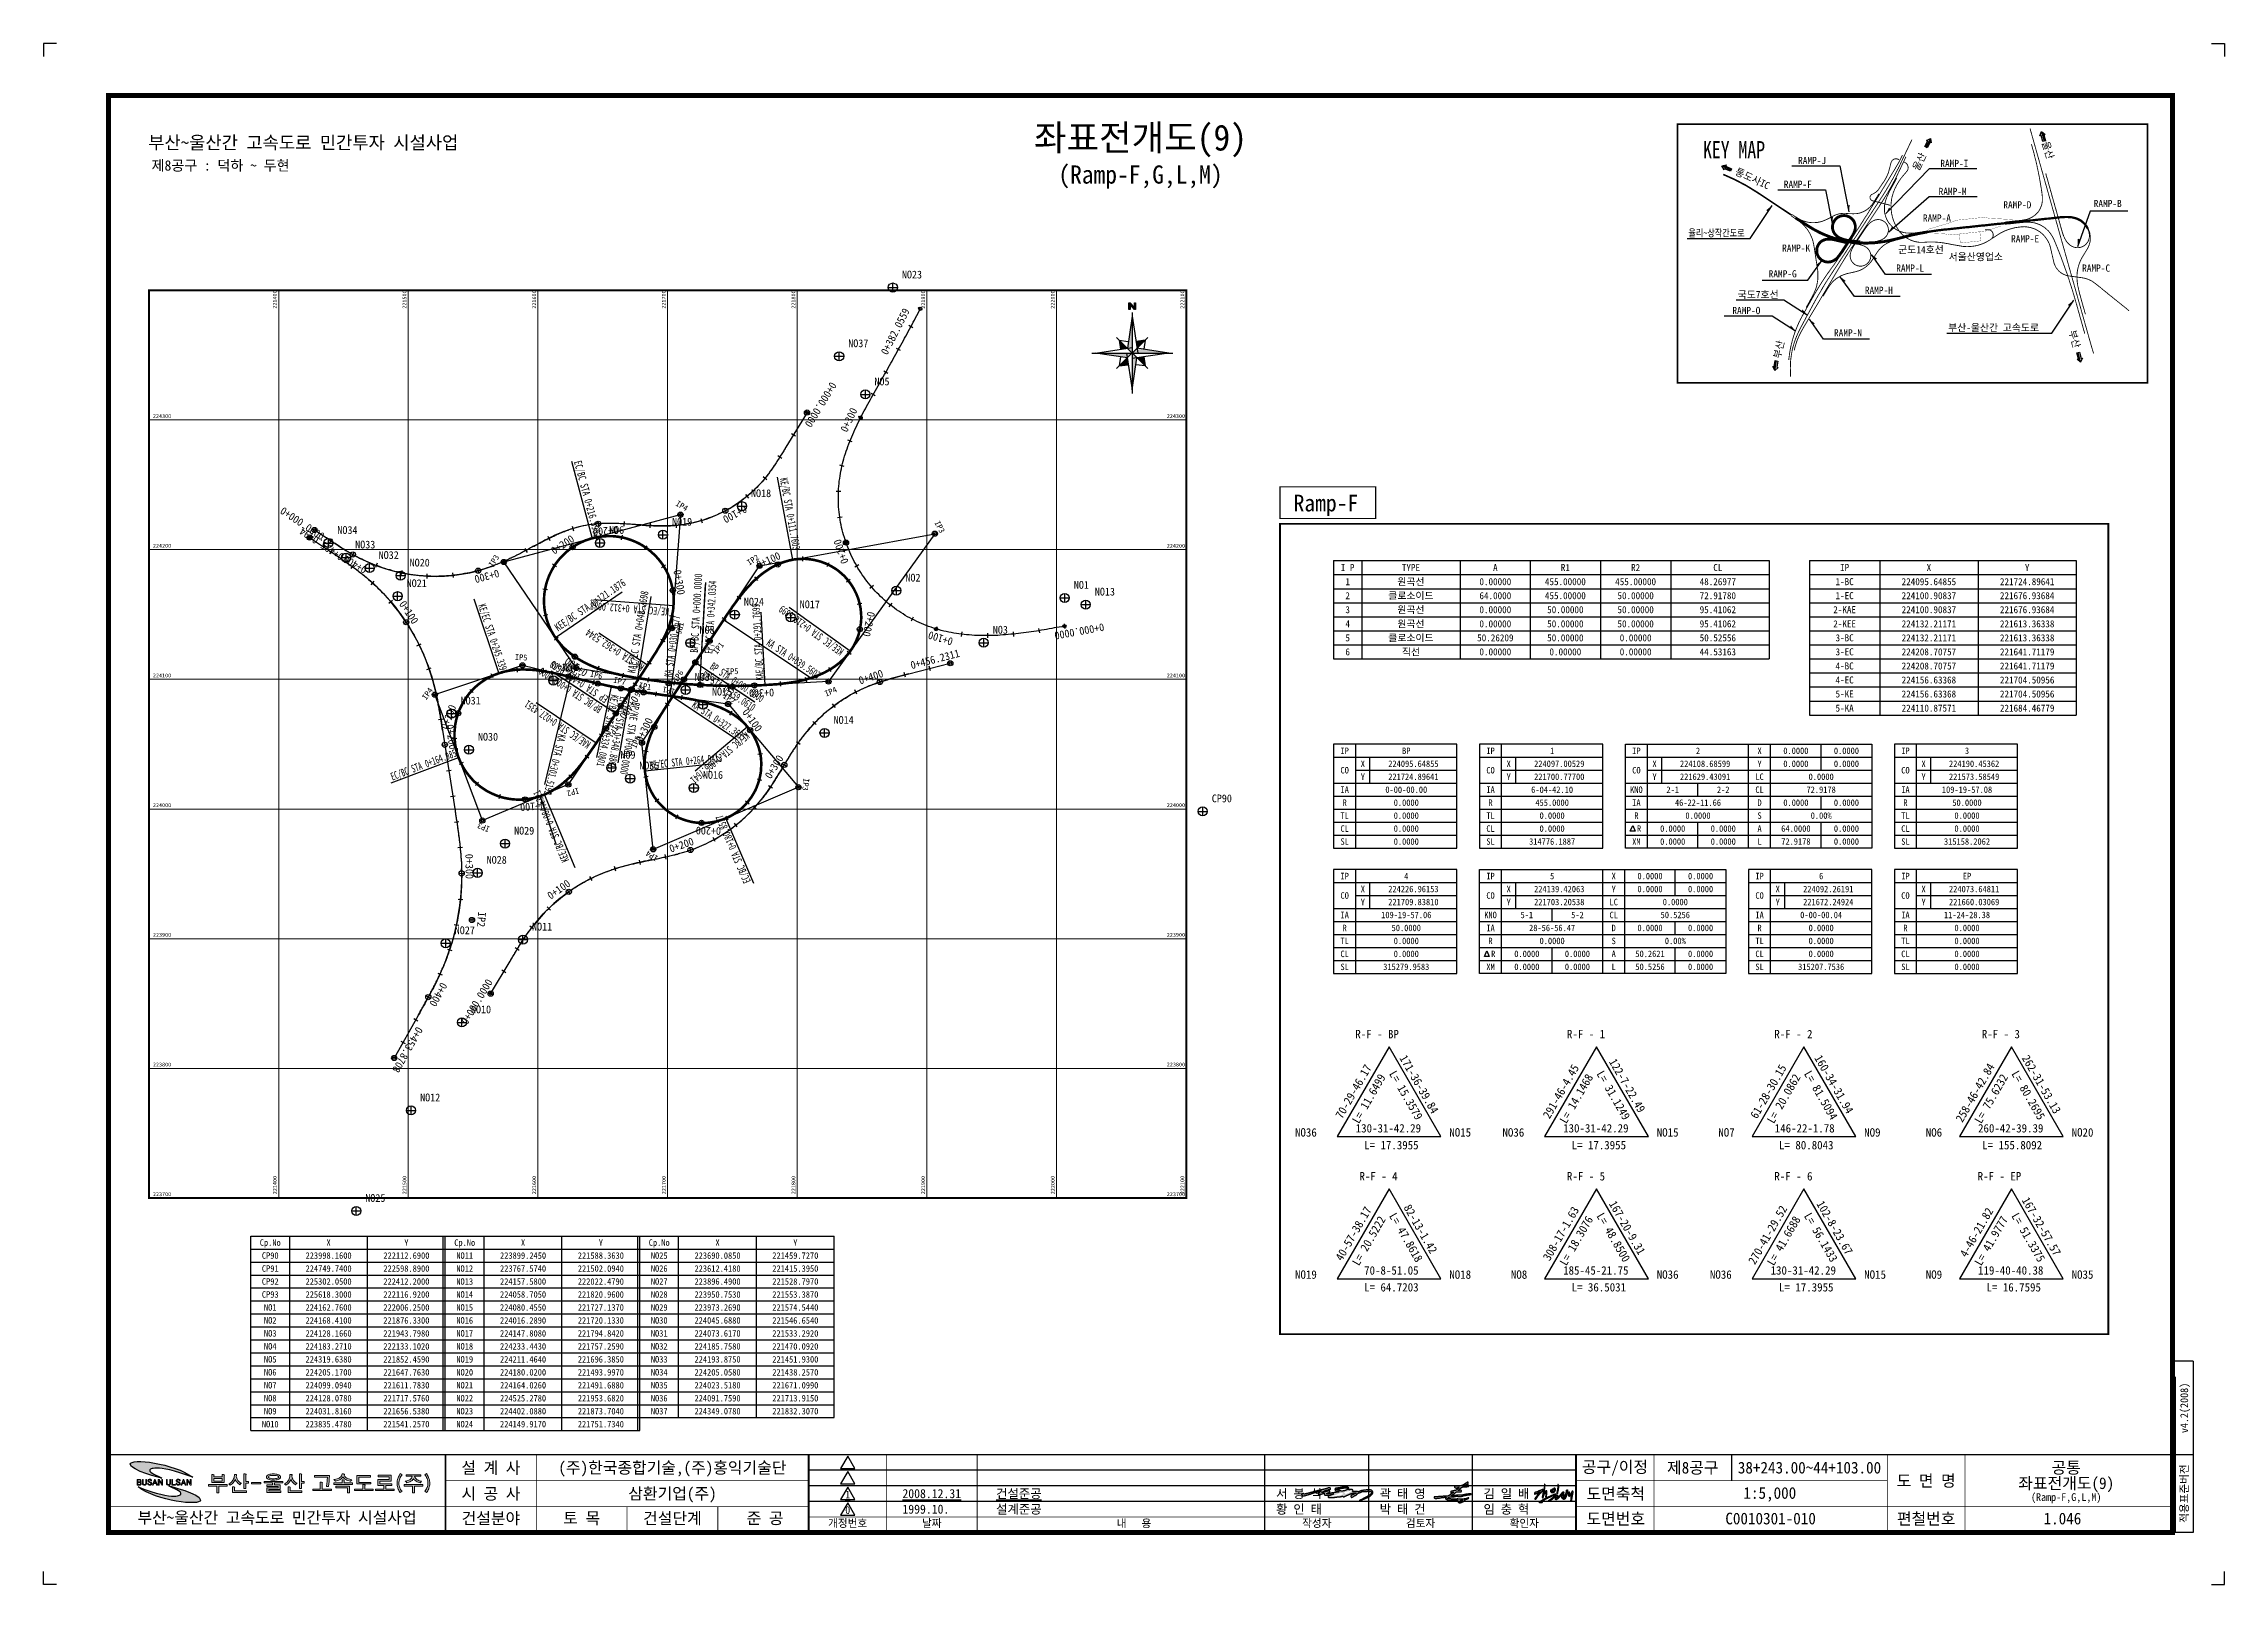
# Paper-space layout '배치1' of a CAD drawing. Header units: metres, sheet in millimetres. Extents: x 0 to 841, y 0 to 594.
# The model-space entities are those that its viewports show. They can reach past a viewport. Long polylines and large blocks are cut down to what shows.
import ezdxf
from ezdxf.enums import TextEntityAlignment as Align

# ---------------------------------------------------------------- set-up
doc = ezdxf.new("R2010")
doc.units = ezdxf.units.M
doc.linetypes.add('HIDDEN', pattern=[0.375, 0.25, -0.125])
for name, color, linetype in [('CA-ALGN-CNTL', 2, 'Continuous'), ('CA-ALGN-IPLN', 1, 'Continuous'), ('CA-ALGN-IPSM', 2, 'Continuous'), ('CA-ALGN-RampA', 2, 'Continuous'), ('CA-ALGN-RampF', 2, 'Continuous'), ('CA-ALGN-RampG', 2, 'Continuous'), ('CA-ALGN-RampH', 2, 'Continuous'), ('CA-ALGN-RampI', 2, 'Continuous'), ('CA-ALGN-RampJ', 2, 'Continuous'), ('CA-ALGN-RampK', 2, 'Continuous'), ('CA-ALGN-RampL', 2, 'Continuous'), ('CA-ALGN-RampM', 2, 'Continuous'), ('CA-ALGN-RampN', 2, 'Continuous'), ('CA-ALGN-RampO', 2, 'Continuous'), ('CA-ALGN-STSM', 2, 'Continuous'), ('CA-ALGN-SUBL', 1, 'Continuous'), ('CA-ALGN-SUBT', 2, 'Continuous'), ('CA-ALGN-TBSM', 2, 'Continuous'), ('CA-ALGN-TEXT', 3, 'Continuous'), ('CA-ALGN-국도7호선', 2, 'Continuous'), ('CA-ALGN-국도7호선평면선형', 2, 'Continuous'), ('CA-ALGN-군도14', 2, 'Continuous'), ('CA-ALGN-군도이설1', 2, 'Continuous'), ('CA-ALGN-군도이설2', 2, 'Continuous'), ('CA-ALGN-두현IC', 2, 'Continuous'), ('CA-ALGN-본선', 2, 'Continuous'), ('CA-ALGN-현IC', 2, 'Continuous'), ('CA-ALGN-회차로', 2, 'Continuous'), ('CA-LEAL', 1, 'Continuous'), ('CA-TABL-LIN1', 4, 'Continuous'), ('CA-TABL-LIN2', 1, 'Continuous'), ('CA-TABL-TEX2', 3, 'Continuous'), ('CA-TEXT', 3, 'Continuous'), ('CV-AZMU', 3, 'Continuous'), ('CV-GRID-LINE', 1, 'Continuous'), ('CV-GRID-TEXT', 4, 'Continuous'), ('CV-SURV-LINE', 2, 'Continuous'), ('CV-SURV-SYMB', 3, 'Continuous'), ('CV-SURV-TEXT', 3, 'Continuous'), ('CV-TABL-LIN1', 4, 'Continuous'), ('CV-TABL-LIN2', 1, 'Continuous'), ('CV-TABL-TEX1', 6, 'Continuous'), ('CV-TABL-TEX2', 3, 'Continuous'), ('CX-BORD', 3, 'Continuous'), ('CX-BORD-LIN1', 4, 'Continuous'), ('CX-BORD-LIN2', 3, 'Continuous'), ('CX-BORD-TEX2', 7, 'Continuous'), ('CX-BORD-TEX3', 6, 'Continuous'), ('CX-COMM', 3, 'Continuous'), ('CX-MISC', 2, 'Continuous'), ('CX-PAPR', 2, 'Continuous'), ('CZ-LIN1', 7, 'Continuous'), ('CZ-SYMB', 2, 'Continuous'), ('CZ-TEX1', 6, 'Continuous'), ('CZ-TEXT', 3, 'Continuous')]:
    doc.layers.add(name, color=color, linetype=linetype)
doc.layers.get('CX-PAPR').freeze()
doc.styles.add('GHS', font='DotumChe.ttf')
doc.styles.add('GTXT', font='DotumChe.ttf')
doc.styles.add('Han_Romanstyle', font='DotumChe.ttf')
doc.styles.add('TB_TEXT', font='DotumChe.ttf')
doc.styles.add('TB_WBTXT', font='DotumChe.ttf')
doc.styles.add('TB_WMTXT', font='DotumChe.ttf')
doc.styles.add('견고딕', font='DotumChe.ttf')
doc.styles.add('돋움체', font='DotumChe.ttf')

psp = doc.layouts.new('배치1')

msp = doc.modelspace()

# ---------------------------------------------------------------- texts
at = {"layer": 'CA-ALGN-SUBT', "style": 'Han_Romanstyle'}
for s, rotation, width, p in [('EC/BC STA 0+216.5982', 284.9997, 0.65, (223034.9, 222071.3)), ('KE/BC STA 0+111.7603', 280.3826, 0.6, (223193.7, 222058.4)), ('KEE/BC STA 0+121.1876', 34.3322, 0.65, (223022.6, 221940.4)), ('BP/BC STA 0+000.0000', 86.7804, 0.65, (223130.5, 221924)), ('KE/EC STA 0+245.3393', 288.5533, 0.6, (222960.9, 221960.6)), ('KE/EC STA 0+312.0088', 175.6671, 0.65, (223108.5, 221958.6)), ('KAE/EC STA 0+048.2698', 80.7021, 0.65, (223082.1, 221908)), ('EP/EC STA 0+342.0354', 86.7804, 0.6, (223141.7, 221923.2)), ('KA STA 0+030.9677', 82.1029, 0.6, (223110.4, 221905)), ('KAE/BC STA 0+291.7699', 93.1101, 0.6, (223181.4, 221902.9)), ('KEE/EC STA 0+218.6899', 144.2356, 0.6, (223243.7, 221926.4)), ('KA STA 0+362.5344', 146.7181, 0.65, (223089.8, 221914.5)), ('KA STA 0+039.5603', 326.3465, 0.6, (223182.8, 221930.3)), ('BP/BC STA 0+000.0000', 146.7181, 0.6, (223057.3, 221882.2)), ('EP STA 0+407.0660', 146.7181, 0.65, (223062.1, 221889.9)), ('EP STA 0+359.0610', 326.3465, 0.6, (223132.6, 221905.3)), ('BP STA 0+000.0000', 326.3465, 0.6, (223139.2, 221912.1)), ('KE/BC STA 0+334.0801', 258.3705, 0.6, (223063.7, 221892.2)), ('EP/EC STA 0+348.8868', 260.195, 0.6, (223070.6, 221890.7)), ('KAE/EC STA 0+027.4351', 146.1127, 0.6, (223048.5, 221854.8)), ('BP/KE STA 0+000.0000', 260.195, 0.6, (223080, 221886.3)), ('KA STA 0+327.3635', 326.3465, 0.6, (223125.3, 221882.4)), ('KA STA 0+301.5193', 256.3645, 0.6, (223023, 221861.8)), ('KE/BC STA 0+096.7641', 220.2156, 0.6, (223167.2, 221863.5)), ('EC/BC STA 0+164.9857', 20.6318, 0.6, (222894.9, 221825.5)), ('KE/EC STA 0+264.9413', 6.0858, 0.6, (223093.6, 221834.5)), ('KEE/BC STA 0+084.6321', 112.7102, 0.6, (223031.4, 221764.1)), ('EC/BC STA 0+180.8527', 113.1507, 0.6, (223171.5, 221747.9))]:
    msp.add_text(s, height=6, rotation=rotation, dxfattribs=dict(at, width=width)).set_placement(p)
at = {"layer": 'CA-ALGN-TEXT', "style": 'Han_Romanstyle'}
for s, height, rotation, p in [('0+382.0559', 6, 63.099, (223276.6, 222153.2)), ('0+000.0000', 6, 238.6022, (223232.9, 222133.4)), ('0+300', 6, 65.1741, (223245.6, 222093.6)), ('IP4', 4.5, 329.324, (223112.9, 222037.9)), ('0+000.0000', 6, 326.4303, (222807.7, 222032)), ('0+100', 6, 207.9701, (223166.3, 222038)), ('IP3', 4.5, 297.3177, (223312.9, 222024.4)), ('0+435.0494', 6, 146.4303, (222858.2, 221999.6)), ('0+200', 6, 34.0198, (223019.8, 221999.6)), ('0+200', 6, 184.3585, (223068.8, 222021.7)), ('0+200', 6, 109.1733, (223246.9, 221993.9)), ('0+400', 6, 150.7103, (222876, 221989.9)), ('IP3', 4.5, 58.6251, (222972.6, 221989.7)), ('IP2', 4.5, 33.9613, (223170.2, 221991.2)), ('0+100', 6, 24.1368, (223177.3, 221988.8)), ('0+300', 6, 195.0511, (222976.4, 221988.4)), ('0+300', 6, 279.4282, (223111.7, 221987.5)), ('0+100', 6, 303.393, (222899.8, 221961.7)), ('IP5', 4.5, 255.7225, (223115.6, 221948.3)), ('0+200', 6, 258.0323, (223261.5, 221956.2)), ('0+100', 6, 163.2259, (223327.8, 221935.2)), ('0+000.0000', 6, 190.2293, (223443.3, 221946.9)), ('IP5', 4.5, 356.7567, (222989.3, 221918.6)), ('IP1', 4.5, 51.8572, (223145.1, 221922.5)), ('0+456.2311', 6, 14.4808, (223295.4, 221911.4)), ('0+300', 6, 346.3881, (223016.9, 221912.2)), ('0+100', 6, 145.4716, (223046.3, 221910.1)), ('IP2', 4.5, 154.636, (223040.7, 221906.9)), ('IP6', 4.5, 346.7688, (223047, 221905.9)), ('IP6', 4.5, 58.6251, (223114.7, 221900.8)), ('IP5', 4.5, 0.8708, (223152.2, 221907.5)), ('0+400', 6, 18.3967, (223255.7, 221899.6)), ('IP4', 4.5, 55.0949, (222921, 221887.3)), ('IP7', 4.5, 346.4019, (223065, 221901.3)), ('0+400', 6, 236.7181, (223080.3, 221891.5)), ('IP6', 4.5, 239.2095, (223086.2, 221900)), ('IP1', 4.5, 350.0793, (223084.6, 221896.9)), ('IP1', 4.5, 167.2726, (223113.2, 221896)), ('IP2', 4.5, 326.3337, (223149.4, 221889.6)), ('0+300', 6, 182.0737, (223189.2, 221896.4)), ('IP4', 4.5, 24.1368, (223229.5, 221890.2)), ('0+200', 6, 70.5083, (222937.8, 221864.4)), ('0+300', 6, 63.9829, (223087.6, 221854.7)), ('0+100', 6, 306.0956, (223164.4, 221878.2)), ('0+200', 6, 278.8114, (222936, 221868.4)), ('IP1', 4.5, 235.1429, (223065.9, 221868.5)), ('IP5', 4.5, 65.2554, (223082.7, 221849.9)), ('0+300', 6, 58.6251, (223186.8, 221826.3)), ('IP3', 4.5, 263.3213, (223212.1, 221827.6)), ('0+100', 6, 185.0999, (223012.5, 221809.4)), ('IP2', 4.5, 195.6094, (223038.2, 221820.1)), ('IP3', 4.5, 159.2158, (222970.5, 221789.8)), ('0+200', 6, 178.7716, (223148.4, 221789.5)), ('0+200', 6, 19.1982, (223109.7, 221769.9)), ('0+300', 6, 270.5802, (222951.2, 221769)), ('IP4', 4.5, 148.6251, (223100.3, 221766.9)), ('0+100', 6, 35.2286, (223017, 221733.6)), ('IP2', 6, 266.0982, (222961.1, 221724.4)), ('0+000.0000', 6, 59.2098, (222952.7, 221636.9)), ('0+400', 6, 241.5632, (222932.4, 221670.4)), ('0+453.8708', 6, 240.5658, (222913.6, 221636.3))]:
    msp.add_text(s, height=height, rotation=rotation, dxfattribs=at).set_placement(p)
at = {"layer": 'CA-TABL-TEX2', "lineweight": 0, "style": 'GHS'}
for s, height, p in [('I P', 5.42, (223631.7, 221987.1)), ('TYPE', 5.42, (223680.5, 221987.1)), ('A', 5.42, (223745.6, 221987.1)), ('R1', 5.42, (223799.6, 221987.1)), ('R2', 5.42, (223853.8, 221987.1)), ('CL', 5.42, (223917.2, 221987.1)), ('IP', 5.42, (224015, 221987.1)), ('X', 5.42, (224080, 221987.1)), ('Y', 5.42, (224155.8, 221987.1)), ('1', 5.42, (223631.7, 221976.2)), ('원곡선', 5.42, (223680.5, 221976.2)), ('0.00000', 5.42, (223745.6, 221976.2)), ('455.00000', 5.42, (223799.6, 221976.2)), ('455.00000', 5.42, (223853.8, 221976.2)), ('48.26977', 5.42, (223917.2, 221976.2)), ('1-BC', 5.42, (224015, 221976.2)), ('224095.64855', 5.417, (224080, 221976.2)), ('221724.89641', 5.417, (224155.8, 221976.2)), ('2', 5.42, (223631.7, 221965.4)), ('3', 5.42, (223631.7, 221954.6)), ('클로소이드', 5.42, (223680.5, 221965.4)), ('원곡선', 5.42, (223680.5, 221954.6)), ('64.0000', 5.42, (223745.6, 221965.4)), ('0.00000', 5.42, (223745.6, 221954.6)), ('455.00000', 5.42, (223799.6, 221965.4)), ('50.00000', 5.42, (223799.6, 221954.6)), ('50.00000', 5.42, (223853.8, 221965.4)), ('50.00000', 5.42, (223853.8, 221954.6)), ('72.91780', 5.42, (223917.2, 221965.4)), ('95.41062', 5.42, (223917.2, 221954.6)), ('2-KAE', 5.42, (224015, 221954.6)), ('1-EC', 5.42, (224015, 221965.4)), ('224100.90837', 5.417, (224080, 221965.4)), ('224100.90837', 5.417, (224080, 221954.6)), ('221676.93684', 5.417, (224155.8, 221965.4)), ('221676.93684', 5.417, (224155.8, 221954.6)), ('4', 5.42, (223631.7, 221943.7)), ('원곡선', 5.42, (223680.5, 221943.7)), ('0.00000', 5.42, (223745.6, 221943.7)), ('50.00000', 5.42, (223799.6, 221943.7)), ('50.00000', 5.42, (223853.8, 221943.7)), ('95.41062', 5.42, (223917.2, 221943.7)), ('2-KEE', 5.42, (224015, 221943.7)), ('224132.21171', 5.417, (224080, 221943.7)), ('221613.36338', 5.417, (224155.8, 221943.7)), ('5', 5.42, (223631.7, 221932.9)), ('6', 5.42, (223631.7, 221922.1)), ('클로소이드', 5.42, (223680.5, 221932.9)), ('직선', 5.42, (223680.5, 221922.1)), ('50.26209', 5.42, (223745.6, 221932.9)), ('0.00000', 5.42, (223745.6, 221922.1)), ('50.00000', 5.42, (223799.6, 221932.9)), ('0.00000', 5.42, (223799.6, 221922.1)), ('0.00000', 5.42, (223853.8, 221932.9)), ('0.00000', 5.42, (223853.8, 221922.1)), ('50.52556', 5.42, (223917.2, 221932.9)), ('44.53163', 5.42, (223917.2, 221922.1)), ('3-BC', 5.42, (224015, 221932.9)), ('3-EC', 5.42, (224015, 221922.1)), ('224132.21171', 5.417, (224080, 221932.9)), ('224208.70757', 5.417, (224080, 221922.1)), ('221613.36338', 5.417, (224155.8, 221932.9)), ('221641.71179', 5.417, (224155.8, 221922.1)), ('4-BC', 5.42, (224015, 221911.2)), ('224208.70757', 5.417, (224080, 221911.2)), ('221641.71179', 5.417, (224155.8, 221911.2)), ('4-EC', 5.42, (224015, 221900.4)), ('5-KE', 5.42, (224015, 221889.6)), ('224156.63368', 5.417, (224080, 221900.4)), ('224156.63368', 5.417, (224080, 221889.6)), ('221704.50956', 5.417, (224155.8, 221900.4)), ('221704.50956', 5.417, (224155.8, 221889.6)), ('5-KA', 5.42, (224015, 221878.7)), ('224110.87571', 5.417, (224080, 221878.7)), ('221684.46779', 5.417, (224155.8, 221878.7))]:
    msp.add_text(s, height=height, dxfattribs=at).set_placement(p, align=Align.CENTER)
at = {"layer": 'CA-TEXT', "style": '돋움체'}
for s, height, p in [('RAMP-J', 5.57, (223979.1, 222300.9, -307.7)), ('RAMP-I', 5.57, (224088.8, 222298.6, -307.7)), ('RAMP-F', 5.57, (223968.1, 222282.5, -307.7)), ('RAMP-M', 5.57, (224087.5, 222277, -307.7)), ('RAMP-A', 5.57, (224075.4, 222256.5, -102.6)), ('RAMP-D', 5.57, (224137.4, 222266.7, -162.6)), ('RAMP-B', 5.57, (224207.1, 222267.7)), ('RAMP-E', 5.57, (224143.4, 222240.5, -162.6)), ('RAMP-K', 5.57, (223966.8, 222233.3, -307.7)), ('군도14호선', 5.57, (224056.3, 222232.1, -307.7)), ('서울산영업소', 5.57, (224095.2, 222226.6, -307.7)), ('RAMP-G', 5.57, (223956.4, 222213.5, -205.1)), ('RAMP-L', 5.57, (224054.8, 222217.9, -205.1)), ('RAMP-C', 5.57, (224198.2, 222217.9, -162.6)), ('국도7호선', 5.57, (223932.5, 222197.5, -307.7)), ('RAMP-H', 5.57, (224030.6, 222200.8, -205.1)), ('RAMP-O', 5.57, (223928.4, 222185.2, -307.7)), ('부산-울산간 고속도로', 5.571, (224094.8, 222172, -307.7)), ('RAMP-N', 5.57, (224006.8, 222168, -205.1))]:
    msp.add_text(s, height=height, dxfattribs=at).set_placement(p)
at = {"layer": 'CA-TEXT', "style": '돋움체', "width": 0.8}
msp.add_text('율리~상작간도로', height=5.57, dxfattribs=at).set_placement((223894.5, 222245, -307.7))
at = {"layer": 'CV-GRID-TEXT', "lineweight": 0, "style": 'Han_Romanstyle'}
for s, p in [('221400', (222805.7, 222189.4)), ('221500', (222905.7, 222189.4)), ('221600', (223005.7, 222189.4)), ('221700', (223105.7, 222189.4)), ('221800', (223205.7, 222189.4)), ('221900', (223305.7, 222189.4)), ('222000', (223405.7, 222189.4)), ('222100', (223505.7, 222189.4)), ('221400', (222805.7, 221506.6)), ('221500', (222905.7, 221506.6)), ('221600', (223005.7, 221506.6)), ('221700', (223105.7, 221506.6)), ('221800', (223205.7, 221506.6)), ('221900', (223305.7, 221506.6)), ('222000', (223405.7, 221506.6)), ('222100', (223505.7, 221506.6))]:
    msp.add_text(s, height=3, rotation=90, dxfattribs=at).set_placement(p)
for s, p in [('224300', (222710.2, 222105.1)), ('224300', (223492.2, 222105.1)), ('224200', (222710.2, 222005.1)), ('224200', (223492.2, 222005.1)), ('224100', (222710.2, 221905.1)), ('224100', (223492.2, 221905.1)), ('224000', (222710.2, 221805.1)), ('224000', (223492.2, 221805.1)), ('223900', (222710.2, 221705.1)), ('223900', (223492.2, 221705.1)), ('223800', (222710.2, 221605.1)), ('223800', (223492.2, 221605.1)), ('223700', (222710.2, 221505.1)), ('223700', (223492.2, 221505.1))]:
    msp.add_text(s, height=3, dxfattribs=at).set_placement(p)
at = {"layer": 'CV-SURV-TEXT', "style": 'Han_Romanstyle'}
for s, height, p in [('NO23', 6, (223287.9, 222212.7)), ('NO37', 6, (223246.5, 222159.7)), ('NO5', 6, (223266.7, 222130.3)), ('NO18', 6, (223171.5, 222044.1)), ('NO19', 6, (223110.6, 222022.1)), ('NO34', 6, (222852.5, 222015.7)), ('NO33', 6, (222866.2, 222004.5)), ('NO6', 6, (223062, 222015.8)), ('NO32', 6, (222884.3, 221996.4)), ('NO20', 6, (222908.2, 221990.6)), ('NO21', 6, (222905.9, 221974.7)), ('NO2', 6, (223290.6, 221979)), ('NO1', 6, (223420.5, 221973.4)), ('NO13', 6, (223436.7, 221968.2)), ('NO24', 6, (223166, 221960.5)), ('NO17', 6, (223209.1, 221958.4)), ('NO8', 6, (223131.8, 221938.7)), ('NO3', 6, (223358, 221938.8)), ('NO7', 6, (223026, 221909.7)), ('NO36', 6, (223128.1, 221902.4)), ('NO31', 6, (222947.5, 221884.2)), ('NO15', 6, (223141.4, 221891.1)), ('NO14', 6, (223235.2, 221869.3)), ('NO30', 6, (222960.9, 221856.3)), ('NO9', 6, (223070.8, 221842.4)), ('NO35', 6, (223085.3, 221834.1)), ('NO16', 6, (223134.4, 221826.9)), ('CP90', 6, (223526.9, 221808.8)), ('NO29', 6, (222988.8, 221783.9)), ('NO28', 6, (222967.6, 221761.4)), ('NO27', 6, (222943, 221707.1)), ('NO11', 6, (223002.6, 221709.9)), ('NO10', 6, (222955.5, 221646.1)), ('R-F - BP', 6.5, (223637.6, 221626.8)), ('R-F - 1', 6.5, (223800.8, 221626.8)), ('R-F - 2', 6.5, (223960.8, 221626.8)), ('R-F - 3', 6.5, (224120.8, 221626.8)), ('NO12', 6, (222916.3, 221578.2)), ('NO36', 6.5, (223591.1, 221551)), ('130-31-42.29', 6.5, (223637.9, 221554.2)), ('NO15', 6.5, (223710.1, 221551)), ('NO36', 6.5, (223751.1, 221551)), ('130-31-42.29', 6.5, (223797.9, 221554.2)), ('NO15', 6.5, (223870.1, 221551)), ('NO7', 6.5, (223917.6, 221551)), ('146-22-1.78', 6.5, (223961.1, 221554.2)), ('NO9', 6.5, (224030.1, 221551)), ('NO6', 6.5, (224077.6, 221551)), ('260-42-39.39', 6.5, (224117.9, 221554.2)), ('NO20', 6.5, (224190.1, 221551)), ('L= 17.3955', 6.5, (223644.4, 221541.2)), ('L= 17.3955', 6.5, (223804.4, 221541.2)), ('L= 80.8043', 6.5, (223964.4, 221541.2)), ('L= 155.8092', 6.5, (224121.1, 221541.2)), ('R-F - 4', 6.5, (223640.8, 221517.2)), ('R-F - 5', 6.5, (223800.8, 221517.2)), ('R-F - 6', 6.5, (223960.8, 221517.2)), ('R-F - EP', 6.5, (224117.6, 221517.2)), ('NO25', 6, (222874, 221500.7)), ('NO19', 6.5, (223591.1, 221441.4)), ('70-8-51.05', 6.5, (223644.4, 221444.6)), ('L= 64.7203', 6.5, (223644.4, 221431.6)), ('NO18', 6.5, (223710.1, 221441.4)), ('NO8', 6.5, (223757.6, 221441.4)), ('185-45-21.75', 6.5, (223797.9, 221444.6)), ('L= 36.5031', 6.5, (223804.4, 221431.6)), ('NO36', 6.5, (223870.1, 221441.4)), ('NO36', 6.5, (223911.1, 221441.4)), ('130-31-42.29', 6.5, (223957.9, 221444.6)), ('L= 17.3955', 6.5, (223964.4, 221431.6)), ('NO15', 6.5, (224030.1, 221441.4)), ('NO9', 6.5, (224077.6, 221441.4)), ('119-40-40.38', 6.5, (224117.9, 221444.6)), ('L= 16.7595', 6.5, (224124.4, 221431.6)), ('NO35', 6.5, (224190.1, 221441.4))]:
    msp.add_text(s, height=height, dxfattribs=at).set_placement(p)
for s, rotation, p in [('70-29-46.17', 60.0007, (223627.4, 221564.2)), ('171-36-39.84', 299.9993, (223671.4, 221611.6)), ('291-46-4.45', 60.0007, (223787.4, 221564.2)), ('122-7-22.49', 299.9993, (223833, 221608.8)), ('61-28-30.15', 60.0007, (223947.4, 221564.2)), ('160-34-31.94', 299.9993, (223991.4, 221611.6)), ('258-46-42.84', 60.0007, (224105.8, 221561.4)), ('262-31-53.13', 299.9993, (224151.4, 221611.6)), ('L= 11.6499', 60.0007, (223640.3, 221560.5)), ('L= 15.3579', 299.9993, (223663.4, 221599.5)), ('L= 14.1468', 60.0007, (223800.3, 221560.5)), ('L= 31.1249', 299.9993, (223823.4, 221599.5)), ('L= 20.0862', 60.0007, (223960.3, 221560.5)), ('L= 81.5094', 299.9993, (223983.4, 221599.5)), ('L= 75.6232', 60.0007, (224120.3, 221560.5)), ('L= 80.2695', 299.9993, (224143.4, 221599.5)), ('167-32-57.57', 299.9993, (224151.4, 221502)), ('40-57-38.17', 60.0007, (223627.4, 221454.6)), ('L= 20.5222', 60.0007, (223640.3, 221450.9)), ('L= 47.8618', 299.9993, (223663.4, 221489.9)), ('82-13-1.42', 299.9993, (223674.6, 221496.4)), ('308-17-1.63', 60.0007, (223787.4, 221454.6)), ('L= 18.3076', 60.0007, (223800.3, 221450.9)), ('L= 48.8500', 299.9993, (223823.4, 221489.9)), ('167-20-9.31', 299.9993, (223833, 221499.2)), ('270-41-29.52', 60.0007, (223945.8, 221451.8)), ('L= 41.6688', 60.0007, (223960.3, 221450.9)), ('L= 56.1433', 299.9993, (223983.4, 221489.9)), ('102-8-23.67', 299.9993, (223993, 221499.2)), ('4-46-21.82', 60.0007, (224109, 221457.4)), ('L= 41.9777', 60.0007, (224120.3, 221450.9)), ('L= 51.3375', 299.9993, (224143.4, 221489.9))]:
    msp.add_text(s, height=6.5, rotation=rotation, dxfattribs=at).set_placement(p)
at = {"layer": 'CV-TABL-TEX1', "style": 'GTXT'}
for s, p in [('Cp.No', (222800.7, 221469.3)), ('X', (222845.7, 221469.3)), ('Y', (222905.7, 221469.3)), ('Cp.No', (222950.7, 221469.3)), ('X', (222995.7, 221469.3)), ('Y', (223055.7, 221469.3)), ('Cp.No', (223100.7, 221469.3)), ('X', (223145.7, 221469.3)), ('Y', (223205.7, 221469.3)), ('CP90', (222800.7, 221459.3)), ('NO11', (222950.7, 221459.3)), ('NO25', (223100.7, 221459.3)), ('CP91', (222800.7, 221449.3)), ('CP92', (222800.7, 221439.3)), ('NO12', (222950.7, 221449.3)), ('NO13', (222950.7, 221439.3)), ('NO26', (223100.7, 221449.3)), ('NO27', (223100.7, 221439.3)), ('CP93', (222800.7, 221429.3)), ('NO1', (222800.7, 221419.3)), ('NO14', (222950.7, 221429.3)), ('NO15', (222950.7, 221419.3)), ('NO28', (223100.7, 221429.3)), ('NO29', (223100.7, 221419.3)), ('NO2', (222800.7, 221409.3)), ('NO3', (222800.7, 221399.3)), ('NO16', (222950.7, 221409.3)), ('NO17', (222950.7, 221399.3)), ('NO30', (223100.7, 221409.3)), ('NO31', (223100.7, 221399.3)), ('NO4', (222800.7, 221389.3)), ('NO18', (222950.7, 221389.3)), ('NO32', (223100.7, 221389.3)), ('NO5', (222800.7, 221379.3)), ('NO6', (222800.7, 221369.3)), ('NO19', (222950.7, 221379.3)), ('NO20', (222950.7, 221369.3)), ('NO33', (223100.7, 221379.3)), ('NO34', (223100.7, 221369.3)), ('NO7', (222800.7, 221359.3)), ('NO8', (222800.7, 221349.3)), ('NO21', (222950.7, 221359.3)), ('NO22', (222950.7, 221349.3)), ('NO35', (223100.7, 221359.3)), ('NO36', (223100.7, 221349.3)), ('NO9', (222800.7, 221339.3)), ('NO23', (222950.7, 221339.3)), ('NO37', (223100.7, 221339.3)), ('NO10', (222800.7, 221329.3)), ('NO24', (222950.7, 221329.3))]:
    msp.add_text(s, height=5, dxfattribs=at).set_placement(p, align=Align.MIDDLE_CENTER)
at = {"layer": 'CV-TABL-TEX2', "style": 'GTXT'}
for s, p in [('223998.1600', (222845.7, 221459.3)), ('222112.6900', (222905.7, 221459.3)), ('223899.2450', (222995.7, 221459.3)), ('221588.3630', (223055.7, 221459.3)), ('223690.0850', (223145.7, 221459.3)), ('221459.7270', (223205.7, 221459.3)), ('224749.7400', (222845.7, 221449.3)), ('225302.0500', (222845.7, 221439.3)), ('222598.8900', (222905.7, 221449.3)), ('222412.2000', (222905.7, 221439.3)), ('223767.5740', (222995.7, 221449.3)), ('224157.5800', (222995.7, 221439.3)), ('221502.0940', (223055.7, 221449.3)), ('222022.4790', (223055.7, 221439.3)), ('223612.4180', (223145.7, 221449.3)), ('223896.4900', (223145.7, 221439.3)), ('221415.3950', (223205.7, 221449.3)), ('221528.7970', (223205.7, 221439.3)), ('225618.3000', (222845.7, 221429.3)), ('224162.7600', (222845.7, 221419.3)), ('222116.9200', (222905.7, 221429.3)), ('222006.2500', (222905.7, 221419.3)), ('224058.7050', (222995.7, 221429.3)), ('224080.4550', (222995.7, 221419.3)), ('221820.9600', (223055.7, 221429.3)), ('221727.1370', (223055.7, 221419.3)), ('223950.7530', (223145.7, 221429.3)), ('223973.2690', (223145.7, 221419.3)), ('221553.3870', (223205.7, 221429.3)), ('221574.5440', (223205.7, 221419.3)), ('224168.4100', (222845.7, 221409.3)), ('224128.1660', (222845.7, 221399.3)), ('221876.3300', (222905.7, 221409.3)), ('221943.7980', (222905.7, 221399.3)), ('224016.2890', (222995.7, 221409.3)), ('224147.8080', (222995.7, 221399.3)), ('221720.1330', (223055.7, 221409.3)), ('221794.8420', (223055.7, 221399.3)), ('224045.6880', (223145.7, 221409.3)), ('224073.6170', (223145.7, 221399.3)), ('221546.6540', (223205.7, 221409.3)), ('221533.2920', (223205.7, 221399.3)), ('224183.2710', (222845.7, 221389.3)), ('222133.1020', (222905.7, 221389.3)), ('224233.4430', (222995.7, 221389.3)), ('221757.2590', (223055.7, 221389.3)), ('224185.7580', (223145.7, 221389.3)), ('221470.0920', (223205.7, 221389.3)), ('224319.6380', (222845.7, 221379.3)), ('224205.1700', (222845.7, 221369.3)), ('221852.4590', (222905.7, 221379.3)), ('221647.7630', (222905.7, 221369.3)), ('224211.4640', (222995.7, 221379.3)), ('224180.0200', (222995.7, 221369.3)), ('221696.3850', (223055.7, 221379.3)), ('221493.9970', (223055.7, 221369.3)), ('224193.8750', (223145.7, 221379.3)), ('224205.0580', (223145.7, 221369.3)), ('221451.9300', (223205.7, 221379.3)), ('221438.2570', (223205.7, 221369.3)), ('224099.0940', (222845.7, 221359.3)), ('224128.0780', (222845.7, 221349.3)), ('221611.7830', (222905.7, 221359.3)), ('221717.5760', (222905.7, 221349.3)), ('224164.0260', (222995.7, 221359.3)), ('224525.2780', (222995.7, 221349.3)), ('221491.6880', (223055.7, 221359.3)), ('221953.6820', (223055.7, 221349.3)), ('224023.5180', (223145.7, 221359.3)), ('224091.7590', (223145.7, 221349.3)), ('221671.0990', (223205.7, 221359.3)), ('221713.9150', (223205.7, 221349.3)), ('224031.8160', (222845.7, 221339.3)), ('221656.5380', (222905.7, 221339.3)), ('224402.0880', (222995.7, 221339.3)), ('221873.7040', (223055.7, 221339.3)), ('224349.0780', (223145.7, 221339.3)), ('221832.3070', (223205.7, 221339.3)), ('223835.4780', (222845.7, 221329.3)), ('221541.2570', (222905.7, 221329.3)), ('224149.9170', (222995.7, 221329.3)), ('221751.7340', (223055.7, 221329.3))]:
    msp.add_text(s, height=5, dxfattribs=at).set_placement(p, align=Align.MIDDLE_CENTER)
at = {"layer": 'CZ-TEX1', "style": '견고딕', "width": 0.8}
msp.add_text('KEY MAP', height=13.22, dxfattribs=at).set_placement((223929.7, 222305.4), align=Align.CENTER)
at = {"layer": 'CZ-TEX1', "style": '돋움체'}
msp.add_text('Ramp-F', height=12.86, dxfattribs=at).set_placement((223590, 222033.1))
at = {"layer": 'CZ-TEXT', "style": '돋움체'}
for s, rotation, p in [('울산', 286.9787, (224167.1, 222317.5, -14.7)), ('통도사IC', 335.277, (223930, 222293.1, -307.7)), ('울산', 64.5941, (224072.2, 222295.3, -14.7)), ('부산', 76.9933, (223965.4, 222150.5, -14.7)), ('부산', 285.4701, (224187.8, 222172, -14.7))]:
    msp.add_text(s, height=5.57, rotation=rotation, dxfattribs=at).set_placement(p)

# ---------------------------------------------------------------- blocks, each defined once
blk = doc.blocks.new('CXBLKA1-KHCA_PS809')
at = {"layer": 'CX-COMM'}
h = blk.add_hatch(color=256, dxfattribs=at)
h.paths.add_polyline_path([(501.53, 35.41), (501.56, 35.39), (501.58, 35.38), (501.61, 35.36), (501.63, 35.35), (501.66, 35.33), (501.68, 35.32), (501.71, 35.3), (501.73, 35.29), (501.75, 35.27), (501.76, 35.26), (501.78, 35.24), (501.79, 35.23), (501.8, 35.22), (501.81, 35.21), (501.83, 35.2), (501.83, 35.19), (501.84, 35.17), (501.85, 35.16), (501.86, 35.15), (501.86, 35.14), (501.87, 35.13), (501.88, 35.12), (501.88, 35.11), (501.89, 35.09), (501.89, 35.08), (501.9, 35.07), (501.9, 35.06), (501.91, 35.04), (501.91, 35.03), (501.92, 35.01), (501.92, 35), (501.92, 34.98), (501.93, 34.97), (501.93, 34.95), (501.94, 34.93), (501.94, 34.92), (501.94, 34.9), (501.94, 34.88), (501.95, 34.86), (501.95, 34.84), (501.95, 34.82), (501.95, 34.81), (501.95, 34.79), (501.95, 34.77), (501.96, 34.75), (501.96, 34.74), (501.96, 34.73), (501.96, 34.71), (501.96, 34.7), (501.97, 34.7), (501.97, 34.69), (501.97, 34.68), (501.98, 34.68), (501.98, 34.68), (501.99, 34.68), (501.99, 34.68), (502, 34.68), (502.01, 34.69), (502.03, 34.69), (502.04, 34.7), (502.07, 34.71), (502.09, 34.72), (502.12, 34.74), (502.16, 34.75), (502.21, 34.77), (502.26, 34.8), (502.32, 34.82), (502.39, 34.85), (502.46, 34.88), (502.54, 34.91), (502.62, 34.94), (502.7, 34.98), (502.79, 35.02), (502.88, 35.05), (502.97, 35.09), (503.05, 35.13), (503.14, 35.17), (503.22, 35.21), (503.3, 35.25), (503.37, 35.28), (503.43, 35.32), (503.49, 35.35), (503.54, 35.38), (503.58, 35.41), (503.62, 35.43), (503.66, 35.46), (503.7, 35.48), (503.73, 35.5), (503.76, 35.52), (503.79, 35.54), (503.82, 35.56), (503.85, 35.58), (503.87, 35.6), (503.9, 35.61), (503.92, 35.63), (503.95, 35.64), (503.97, 35.66), (503.99, 35.67), (504.02, 35.69), (504.04, 35.7), (504.06, 35.71), (504.07, 35.72), (504.09, 35.73), (504.11, 35.75), (504.12, 35.76), (504.14, 35.76), (504.15, 35.77), (504.16, 35.78), (504.18, 35.79), (504.19, 35.8), (504.2, 35.81), (504.21, 35.82), (504.23, 35.83), (504.24, 35.85), (504.25, 35.86), (504.27, 35.87), (504.28, 35.88), (504.29, 35.9), (504.3, 35.91), (504.31, 35.92), (504.32, 35.93), (504.32, 35.94), (504.33, 35.95), (504.33, 35.96), (504.33, 35.96), (504.33, 35.97), (504.33, 35.98), (504.32, 35.98), (504.32, 35.99), (504.32, 35.99), (504.31, 36), (504.3, 36), (504.29, 36), (504.28, 36.01), (504.26, 36.01), (504.24, 36.01), (504.21, 36.01), (504.18, 36.01), (504.14, 36.01), (504.1, 36.01), (504.06, 36.01), (504.01, 36.01), (503.96, 36.01), (503.91, 36), (503.85, 36), (503.8, 36), (503.74, 36), (503.69, 35.99), (503.63, 35.99), (503.58, 35.98), (503.54, 35.98), (503.49, 35.97), (503.46, 35.97), (503.43, 35.96), (503.4, 35.96), (503.37, 35.95), (503.35, 35.95), (503.33, 35.94), (503.31, 35.94), (503.29, 35.93), (503.27, 35.93), (503.25, 35.92), (503.22, 35.92), (503.19, 35.91), (503.16, 35.91), (503.12, 35.9), (503.07, 35.89), (503.02, 35.88), (502.95, 35.87), (502.88, 35.85), (502.81, 35.84), (502.73, 35.83), (502.65, 35.81), (502.57, 35.8), (502.5, 35.78), (502.43, 35.77), (502.38, 35.76), (502.33, 35.75), (502.28, 35.74), (502.24, 35.73), (502.2, 35.72), (502.16, 35.71), (502.13, 35.7), (502.08, 35.69), (502.04, 35.68), (501.99, 35.67), (501.94, 35.66), (501.89, 35.64), (501.83, 35.63), (501.78, 35.62), (501.73, 35.6), (501.68, 35.59), (501.63, 35.58), (501.59, 35.57), (501.55, 35.56), (501.51, 35.55), (501.48, 35.54), (501.45, 35.53), (501.44, 35.52), (501.42, 35.51), (501.42, 35.5), (501.42, 35.49), (501.43, 35.47), (501.44, 35.46), (501.46, 35.45), (501.48, 35.44), (501.51, 35.42)], flags=16)
h.paths.add_polyline_path([(500.07, 36.06), (500.02, 36.08), (499.98, 36.09), (499.94, 36.1), (499.9, 36.11), (499.87, 36.12), (499.83, 36.13), (499.8, 36.14), (499.78, 36.15), (499.75, 36.16), (499.72, 36.16), (499.69, 36.17), (499.67, 36.18), (499.64, 36.18), (499.62, 36.19), (499.59, 36.2), (499.57, 36.2), (499.55, 36.21), (499.53, 36.21), (499.51, 36.21), (499.49, 36.22), (499.47, 36.22), (499.45, 36.23), (499.43, 36.23), (499.41, 36.24), (499.39, 36.25), (499.37, 36.26), (499.34, 36.26), (499.31, 36.27), (499.29, 36.28), (499.26, 36.29), (499.23, 36.3), (499.2, 36.32), (499.17, 36.33), (499.14, 36.34), (499.11, 36.35), (499.08, 36.35), (499.05, 36.36), (499.01, 36.37), (498.98, 36.38), (498.95, 36.39), (498.91, 36.39), (498.88, 36.4), (498.84, 36.4), (498.81, 36.41), (498.78, 36.41), (498.75, 36.42), (498.72, 36.43), (498.69, 36.44), (498.67, 36.45), (498.65, 36.46), (498.63, 36.48), (498.61, 36.49), (498.6, 36.51), (498.58, 36.53), (498.58, 36.54), (498.57, 36.56), (498.57, 36.57), (498.57, 36.58), (498.57, 36.59), (498.57, 36.6), (498.58, 36.61), (498.58, 36.62), (498.59, 36.63), (498.6, 36.64), (498.61, 36.64), (498.63, 36.65), (498.64, 36.66), (498.66, 36.67), (498.67, 36.67), (498.69, 36.68), (498.71, 36.69), (498.73, 36.7), (498.76, 36.71), (498.78, 36.72), (498.81, 36.73), (498.84, 36.74), (498.87, 36.75), (498.9, 36.76), (498.93, 36.77), (498.97, 36.78), (499.01, 36.79), (499.05, 36.8), (499.1, 36.8), (499.14, 36.81), (499.19, 36.81), (499.24, 36.82), (499.29, 36.82), (499.33, 36.82), (499.38, 36.83), (499.43, 36.83), (499.48, 36.83), (499.53, 36.84), (499.58, 36.85), (499.64, 36.86), (499.7, 36.87), (499.77, 36.88), (499.84, 36.9), (499.92, 36.92), (500, 36.94), (500.09, 36.96), (500.17, 36.98), (500.25, 37), (500.33, 37.02), (500.41, 37.04), (500.48, 37.05), (500.54, 37.06), (500.6, 37.07), (500.67, 37.08), (500.73, 37.08), (500.79, 37.09), (500.86, 37.1), (500.93, 37.11), (501.01, 37.12), (501.1, 37.13), (501.19, 37.14), (501.27, 37.15), (501.36, 37.16), (501.45, 37.17), (501.54, 37.18), (501.62, 37.19), (501.69, 37.2), (501.76, 37.2), (501.82, 37.2), (501.88, 37.2), (501.94, 37.2), (501.99, 37.2), (502.04, 37.2), (502.09, 37.2), (502.13, 37.2), (502.18, 37.2), (502.22, 37.2), (502.26, 37.2), (502.31, 37.2), (502.34, 37.2), (502.38, 37.19), (502.42, 37.19), (502.45, 37.18), (502.48, 37.18), (502.51, 37.17), (502.54, 37.16), (502.57, 37.15), (502.59, 37.14), (502.61, 37.13), (502.64, 37.12), (502.66, 37.11), (502.67, 37.1), (502.69, 37.09), (502.71, 37.08), (502.72, 37.07), (502.74, 37.06), (502.75, 37.04), (502.77, 37.03), (502.79, 37.01), (502.81, 37), (502.83, 36.98), (502.85, 36.96), (502.87, 36.94), (502.88, 36.92), (502.9, 36.9), (502.91, 36.87), (502.92, 36.86), (502.93, 36.84), (502.93, 36.82), (502.94, 36.8), (502.94, 36.78), (502.93, 36.76), (502.93, 36.74), (502.92, 36.73), (502.9, 36.71), (502.89, 36.69), (502.87, 36.68), (502.85, 36.66), (502.83, 36.64), (502.8, 36.62), (502.77, 36.59), (502.74, 36.57), (502.7, 36.54), (502.66, 36.51), (502.61, 36.49), (502.56, 36.46), (502.52, 36.43), (502.47, 36.4), (502.42, 36.37), (502.37, 36.34), (502.32, 36.32), (502.27, 36.3), (502.23, 36.28), (502.18, 36.26), (502.14, 36.24), (502.1, 36.23), (502.06, 36.22), (502.02, 36.2), (501.98, 36.19), (501.94, 36.18), (501.91, 36.17), (501.87, 36.16), (501.83, 36.15), (501.8, 36.14), (501.76, 36.13), (501.72, 36.12), (501.68, 36.12), (501.64, 36.11), (501.6, 36.1), (501.56, 36.1), (501.52, 36.09), (501.47, 36.08), (501.43, 36.07), (501.39, 36.06), (501.35, 36.05), (501.31, 36.04), (501.27, 36.03), (501.23, 36.01), (501.19, 36), (501.15, 35.99), (501.12, 35.98), (501.09, 35.97), (501.06, 35.96), (501.03, 35.95), (501, 35.94), (500.97, 35.94), (500.95, 35.93), (500.93, 35.93), (500.91, 35.93), (500.89, 35.92), (500.87, 35.92), (500.85, 35.92), (500.84, 35.92), (500.82, 35.91), (500.81, 35.91), (500.79, 35.91), (500.77, 35.91), (500.76, 35.9), (500.74, 35.9), (500.72, 35.9), (500.7, 35.9), (500.68, 35.9), (500.65, 35.9), (500.62, 35.9), (500.58, 35.91), (500.54, 35.92), (500.49, 35.93), (500.43, 35.94), (500.37, 35.96), (500.31, 35.98), (500.25, 36), (500.19, 36.02), (500.13, 36.04)], flags=16)
h.paths.add_polyline_path([(496.95, 33.99), (496.99, 33.99), (497.04, 33.99), (497.1, 33.99), (497.16, 34), (497.22, 34), (497.29, 34), (497.35, 34.01), (497.42, 34.02), (497.48, 34.03), (497.54, 34.04), (497.59, 34.05), (497.65, 34.06), (497.7, 34.07), (497.75, 34.08), (497.81, 34.08), (497.87, 34.09), (497.93, 34.1), (498, 34.1), (498.06, 34.1), (498.13, 34.11), (498.2, 34.11), (498.28, 34.11), (498.35, 34.11), (498.42, 34.11), (498.5, 34.12), (498.57, 34.12), (498.65, 34.13), (498.72, 34.13), (498.79, 34.14), (498.85, 34.14), (498.91, 34.15), (498.97, 34.16), (499.02, 34.16), (499.07, 34.17), (499.11, 34.18), (499.15, 34.19), (499.19, 34.2), (499.22, 34.21), (499.26, 34.21), (499.29, 34.22), (499.33, 34.23), (499.36, 34.23), (499.4, 34.24), (499.44, 34.24), (499.48, 34.24), (499.51, 34.25), (499.55, 34.25), (499.59, 34.25), (499.62, 34.25), (499.66, 34.26), (499.7, 34.26), (499.73, 34.26), (499.77, 34.27), (499.81, 34.27), (499.85, 34.28), (499.89, 34.28), (499.93, 34.29), (499.97, 34.29), (500.01, 34.3), (500.06, 34.31), (500.1, 34.32), (500.14, 34.33), (500.18, 34.34), (500.22, 34.35), (500.26, 34.36), (500.29, 34.38), (500.32, 34.39), (500.35, 34.41), (500.38, 34.42), (500.41, 34.44), (500.45, 34.45), (500.48, 34.47), (500.51, 34.48), (500.54, 34.5), (500.57, 34.51), (500.61, 34.53), (500.64, 34.54), (500.68, 34.55), (500.72, 34.57), (500.76, 34.58), (500.8, 34.59), (500.84, 34.61), (500.88, 34.62), (500.92, 34.63), (500.96, 34.64), (500.99, 34.66), (501.03, 34.67), (501.06, 34.68), (501.09, 34.69), (501.11, 34.7), (501.13, 34.71), (501.15, 34.73), (501.17, 34.74), (501.18, 34.75), (501.19, 34.75), (501.21, 34.76), (501.22, 34.77), (501.22, 34.78), (501.23, 34.79), (501.24, 34.79), (501.24, 34.8), (501.24, 34.81), (501.24, 34.82), (501.24, 34.83), (501.24, 34.85), (501.23, 34.86), (501.22, 34.88), (501.21, 34.89), (501.2, 34.91), (501.18, 34.93), (501.17, 34.95), (501.15, 34.97), (501.12, 34.98), (501.1, 35), (501.07, 35.02), (501.05, 35.03), (501.02, 35.05), (500.99, 35.07), (500.96, 35.08), (500.94, 35.1), (500.91, 35.11), (500.89, 35.12), (500.87, 35.14), (500.85, 35.15), (500.83, 35.16), (500.8, 35.18), (500.78, 35.19), (500.76, 35.2), (500.73, 35.21), (500.7, 35.22), (500.67, 35.23), (500.64, 35.24), (500.61, 35.25), (500.58, 35.26), (500.56, 35.27), (500.53, 35.27), (500.5, 35.28), (500.48, 35.28), (500.46, 35.29), (500.43, 35.29), (500.41, 35.28), (500.39, 35.28), (500.37, 35.28), (500.35, 35.27), (500.33, 35.27), (500.3, 35.26), (500.28, 35.25), (500.25, 35.24), (500.23, 35.23), (500.2, 35.22), (500.17, 35.21), (500.14, 35.2), (500.11, 35.2), (500.08, 35.19), (500.05, 35.19), (500.02, 35.19), (499.99, 35.18), (499.95, 35.18), (499.92, 35.17), (499.89, 35.17), (499.86, 35.16), (499.83, 35.16), (499.8, 35.15), (499.77, 35.14), (499.74, 35.13), (499.71, 35.12), (499.69, 35.12), (499.66, 35.11), (499.64, 35.1), (499.62, 35.09), (499.6, 35.09), (499.58, 35.08), (499.57, 35.07), (499.55, 35.07), (499.53, 35.06), (499.52, 35.05), (499.5, 35.05), (499.48, 35.04), (499.47, 35.03), (499.45, 35.02), (499.43, 35.02), (499.41, 35.01), (499.4, 35), (499.38, 34.99), (499.36, 34.99), (499.34, 34.98), (499.32, 34.97), (499.3, 34.96), (499.28, 34.96), (499.26, 34.95), (499.23, 34.94), (499.21, 34.93), (499.19, 34.92), (499.16, 34.91), (499.14, 34.9), (499.11, 34.89), (499.09, 34.88), (499.06, 34.86), (499.03, 34.85), (498.99, 34.83), (498.96, 34.81), (498.92, 34.79), (498.88, 34.76), (498.84, 34.74), (498.8, 34.72), (498.76, 34.7), (498.72, 34.67), (498.68, 34.65), (498.64, 34.63), (498.6, 34.61), (498.56, 34.6), (498.53, 34.58), (498.5, 34.56), (498.46, 34.55), (498.43, 34.54), (498.4, 34.52), (498.37, 34.51), (498.34, 34.5), (498.32, 34.49), (498.29, 34.48), (498.26, 34.47), (498.23, 34.46), (498.2, 34.45), (498.17, 34.44), (498.14, 34.43), (498.1, 34.43), (498.07, 34.42), (498.02, 34.41), (497.98, 34.4), (497.93, 34.39), (497.88, 34.38), (497.83, 34.37), (497.77, 34.36), (497.7, 34.35), (497.64, 34.34), (497.57, 34.33), (497.51, 34.31), (497.44, 34.3), (497.38, 34.28), (497.33, 34.27), (497.28, 34.25), (497.23, 34.24), (497.19, 34.22), (497.16, 34.21), (497.13, 34.2), (497.11, 34.18), (497.08, 34.17), (497.07, 34.16), (497.05, 34.15), (497.04, 34.15), (497.02, 34.14), (497.01, 34.14), (497, 34.13), (497, 34.13), (496.99, 34.12), (496.98, 34.12), (496.97, 34.11), (496.96, 34.11), (496.95, 34.1), (496.94, 34.09), (496.93, 34.08), (496.93, 34.07), (496.92, 34.06), (496.91, 34.05), (496.9, 34.04), (496.89, 34.03), (496.89, 34.02), (496.89, 34.02), (496.89, 34.01), (496.9, 34), (496.92, 34)], flags=16)
h.paths.add_polyline_path([(485.48, 34.86), (485.47, 34.87), (485.45, 34.87), (485.44, 34.88), (485.43, 34.89), (485.42, 34.89), (485.41, 34.89), (485.4, 34.9), (485.39, 34.9), (485.37, 34.9), (485.36, 34.9), (485.34, 34.9), (485.33, 34.9), (485.31, 34.89), (485.3, 34.89), (485.28, 34.89), (485.27, 34.88), (485.25, 34.87), (485.24, 34.87), (485.22, 34.86), (485.21, 34.85), (485.2, 34.85), (485.18, 34.84), (485.17, 34.83), (485.16, 34.82), (485.15, 34.81), (485.14, 34.8), (485.13, 34.78), (485.12, 34.77), (485.11, 34.76), (485.11, 34.74), (485.11, 34.73), (485.1, 34.71), (485.11, 34.7), (485.11, 34.68), (485.12, 34.66), (485.12, 34.65), (485.13, 34.63), (485.14, 34.6), (485.16, 34.58), (485.17, 34.56), (485.19, 34.53), (485.21, 34.51), (485.22, 34.48), (485.24, 34.45), (485.27, 34.42), (485.29, 34.4), (485.32, 34.37), (485.34, 34.34), (485.37, 34.32), (485.4, 34.3), (485.43, 34.27), (485.47, 34.25), (485.5, 34.24), (485.54, 34.22), (485.57, 34.2), (485.61, 34.19), (485.65, 34.18), (485.69, 34.16), (485.74, 34.16), (485.78, 34.15), (485.84, 34.15), (485.89, 34.14), (485.96, 34.15), (486.03, 34.15), (486.1, 34.16), (486.18, 34.17), (486.27, 34.19), (486.37, 34.21), (486.47, 34.23), (486.58, 34.26), (486.7, 34.29), (486.82, 34.32), (486.94, 34.35), (487.07, 34.39), (487.2, 34.43), (487.33, 34.46), (487.46, 34.5), (487.59, 34.54), (487.72, 34.58), (487.84, 34.62), (487.96, 34.66), (488.07, 34.7), (488.19, 34.73), (488.29, 34.77), (488.4, 34.8), (488.51, 34.84), (488.62, 34.88), (488.73, 34.92), (488.85, 34.95), (488.97, 34.99), (489.09, 35.03), (489.22, 35.07), (489.35, 35.12), (489.48, 35.16), (489.62, 35.2), (489.75, 35.24), (489.9, 35.28), (490.04, 35.32), (490.18, 35.36), (490.32, 35.4), (490.45, 35.44), (490.58, 35.48), (490.71, 35.51), (490.83, 35.55), (490.93, 35.58), (491.03, 35.61), (491.12, 35.63), (491.21, 35.66), (491.3, 35.68), (491.38, 35.7), (491.46, 35.73), (491.55, 35.75), (491.64, 35.77), (491.73, 35.79), (491.82, 35.82), (491.91, 35.84), (492.01, 35.86), (492.1, 35.89), (492.19, 35.91), (492.28, 35.93), (492.37, 35.95), (492.45, 35.98), (492.53, 35.99), (492.6, 36.01), (492.65, 36.03), (492.7, 36.04), (492.73, 36.04), (492.74, 36.04), (492.74, 36.03), (492.71, 36.02), (492.68, 36), (492.64, 35.98), (492.59, 35.95), (492.53, 35.93), (492.48, 35.9), (492.42, 35.87), (492.37, 35.84), (492.33, 35.81), (492.29, 35.78), (492.25, 35.75), (492.21, 35.72), (492.17, 35.69), (492.14, 35.67), (492.1, 35.64), (492.07, 35.62), (492.03, 35.59), (491.99, 35.57), (491.96, 35.54), (491.92, 35.52), (491.88, 35.5), (491.84, 35.48), (491.8, 35.46), (491.77, 35.44), (491.73, 35.41), (491.69, 35.39), (491.66, 35.37), (491.62, 35.35), (491.59, 35.33), (491.56, 35.3), (491.54, 35.28), (491.52, 35.25), (491.5, 35.23), (491.49, 35.2), (491.48, 35.17), (491.47, 35.14), (491.47, 35.11), (491.47, 35.08), (491.47, 35.05), (491.47, 35.02), (491.47, 34.98), (491.48, 34.95), (491.49, 34.92), (491.51, 34.89), (491.52, 34.86), (491.54, 34.82), (491.57, 34.79), (491.6, 34.76), (491.63, 34.74), (491.66, 34.71), (491.7, 34.69), (491.74, 34.66), (491.79, 34.64), (491.84, 34.62), (491.89, 34.61), (491.94, 34.6), (491.99, 34.59), (492.05, 34.58), (492.11, 34.58), (492.16, 34.58), (492.22, 34.58), (492.28, 34.59), (492.34, 34.61), (492.39, 34.62), (492.45, 34.65), (492.51, 34.67), (492.57, 34.7), (492.62, 34.73), (492.68, 34.76), (492.74, 34.79), (492.81, 34.81), (492.87, 34.84), (492.94, 34.87), (493, 34.89), (493.07, 34.91), (493.14, 34.94), (493.2, 34.96), (493.27, 34.98), (493.33, 35), (493.39, 35.03), (493.45, 35.05), (493.51, 35.08), (493.56, 35.1), (493.61, 35.12), (493.66, 35.14), (493.7, 35.16), (493.74, 35.17), (493.77, 35.18), (493.8, 35.19), (493.83, 35.19), (493.85, 35.19), (493.87, 35.19), (493.89, 35.18), (493.9, 35.16), (493.9, 35.14), (493.9, 35.12), (493.89, 35.09), (493.88, 35.06), (493.87, 35.03), (493.86, 35), (493.86, 34.96), (493.85, 34.92), (493.84, 34.88), (493.84, 34.85), (493.85, 34.81), (493.85, 34.78), (493.87, 34.74), (493.88, 34.7), (493.9, 34.67), (493.92, 34.63), (493.95, 34.6), (493.98, 34.57), (494.01, 34.53), (494.04, 34.5), (494.08, 34.47), (494.12, 34.44), (494.17, 34.42), (494.21, 34.39), (494.27, 34.38), (494.32, 34.36), (494.38, 34.35), (494.44, 34.34), (494.51, 34.34), (494.57, 34.34), (494.64, 34.34), (494.7, 34.34), (494.77, 34.35), (494.84, 34.35), (494.91, 34.36), (494.97, 34.38), (495.04, 34.39), (495.1, 34.4), (495.17, 34.41), (495.23, 34.42), (495.29, 34.43), (495.35, 34.44), (495.41, 34.45), (495.47, 34.46), (495.52, 34.46), (495.58, 34.47), (495.64, 34.48), (495.69, 34.48), (495.75, 34.49), (495.81, 34.5), (495.86, 34.51), (495.92, 34.51), (495.98, 34.52), (496.04, 34.54), (496.11, 34.55), (496.17, 34.56), (496.24, 34.57), (496.31, 34.58), (496.38, 34.59), (496.45, 34.6), (496.52, 34.62), (496.59, 34.63), (496.66, 34.64), (496.73, 34.66), (496.79, 34.68), (496.85, 34.69), (496.91, 34.71), (496.96, 34.73), (497.02, 34.75), (497.07, 34.77), (497.13, 34.78), (497.18, 34.8), (497.24, 34.82), (497.3, 34.83), (497.37, 34.85), (497.42, 34.86), (497.48, 34.87), (497.52, 34.87), (497.55, 34.87), (497.56, 34.87), (497.55, 34.86), (497.52, 34.85), (497.47, 34.83), (497.41, 34.81), (497.33, 34.78), (497.24, 34.75), (497.15, 34.72), (497.06, 34.69), (496.97, 34.66), (496.89, 34.63), (496.82, 34.6), (496.74, 34.57), (496.68, 34.54), (496.61, 34.52), (496.55, 34.49), (496.5, 34.46), (496.44, 34.43), (496.39, 34.4), (496.33, 34.38), (496.28, 34.35), (496.23, 34.33), (496.18, 34.3), (496.13, 34.28), (496.09, 34.26), (496.04, 34.24), (496, 34.22), (495.96, 34.21), (495.92, 34.2), (495.88, 34.18), (495.84, 34.17), (495.81, 34.16), (495.77, 34.15), (495.74, 34.14), (495.71, 34.13), (495.68, 34.12), (495.65, 34.11), (495.62, 34.09), (495.59, 34.08), (495.56, 34.07), (495.54, 34.06), (495.51, 34.05), (495.48, 34.03), (495.46, 34.02), (495.43, 34.01), (495.41, 34), (495.39, 33.98), (495.37, 33.96), (495.35, 33.94), (495.34, 33.92), (495.33, 33.89), (495.33, 33.86), (495.33, 33.83), (495.33, 33.8), (495.34, 33.76), (495.35, 33.73), (495.36, 33.69), (495.38, 33.65), (495.41, 33.62), (495.43, 33.58), (495.46, 33.55), (495.5, 33.52), (495.54, 33.5), (495.58, 33.48), (495.63, 33.46), (495.68, 33.45), (495.74, 33.44), (495.8, 33.44), (495.87, 33.44), (495.94, 33.44), (496.01, 33.45), (496.08, 33.45), (496.15, 33.46), (496.22, 33.47), (496.29, 33.47), (496.37, 33.48), (496.44, 33.48), (496.51, 33.48), (496.58, 33.49), (496.66, 33.49), (496.73, 33.49), (496.82, 33.49), (496.9, 33.49), (496.98, 33.5), (497.07, 33.5), (497.16, 33.5), (497.25, 33.51), (497.33, 33.51), (497.42, 33.52), (497.5, 33.52), (497.57, 33.53), (497.64, 33.53), (497.71, 33.54), (497.78, 33.54), (497.84, 33.55), (497.91, 33.56), (497.97, 33.57), (498.03, 33.58), (498.1, 33.59), (498.16, 33.6), (498.22, 33.61), (498.29, 33.63), (498.35, 33.64), (498.42, 33.65), (498.49, 33.66), (498.55, 33.67), (498.62, 33.68), (498.69, 33.68), (498.76, 33.68), (498.83, 33.69), (498.89, 33.69), (498.96, 33.69), (499.03, 33.69), (499.1, 33.69), (499.17, 33.69), (499.24, 33.69), (499.3, 33.69), (499.37, 33.69), (499.43, 33.69), (499.49, 33.7), (499.54, 33.7), (499.59, 33.71), (499.64, 33.71), (499.69, 33.72), (499.73, 33.73), (499.77, 33.74), (499.82, 33.75), (499.86, 33.77), (499.91, 33.78), (499.96, 33.79), (500.02, 33.8), (500.08, 33.8), (500.15, 33.81), (500.22, 33.82), (500.29, 33.83), (500.35, 33.84), (500.42, 33.86), (500.48, 33.87), (500.54, 33.89), (500.59, 33.9), (500.64, 33.92), (500.68, 33.94), (500.73, 33.96), (500.76, 33.98), (500.8, 33.99), (500.83, 34), (500.86, 34.01), (500.88, 34.02), (500.9, 34.02), (500.92, 34.02), (500.94, 34.02), (500.96, 34.01), (500.98, 34), (500.99, 33.99), (501.01, 33.98), (501.02, 33.97), (501.04, 33.96), (501.05, 33.95), (501.07, 33.93), (501.08, 33.92), (501.09, 33.9), (501.1, 33.88), (501.11, 33.87), (501.12, 33.85), (501.13, 33.84), (501.14, 33.82), (501.15, 33.81), (501.15, 33.8), (501.16, 33.78), (501.17, 33.77), (501.18, 33.76), (501.19, 33.76), (501.2, 33.75), (501.21, 33.75), (501.22, 33.74), (501.24, 33.74), (501.25, 33.74), (501.26, 33.73), (501.28, 33.73), (501.29, 33.73), (501.3, 33.73), (501.32, 33.73), (501.33, 33.73), (501.35, 33.73), (501.37, 33.74), (501.39, 33.74), (501.42, 33.75), (501.45, 33.76), (501.48, 33.77), (501.51, 33.78), (501.54, 33.79), (501.58, 33.81), (501.62, 33.82), (501.66, 33.85), (501.7, 33.87), (501.75, 33.89), (501.8, 33.92), (501.85, 33.95), (501.91, 33.98), (501.97, 34.02), (502.03, 34.05), (502.1, 34.09), (502.18, 34.13), (502.26, 34.16), (502.35, 34.2), (502.44, 34.24), (502.53, 34.28), (502.62, 34.32), (502.72, 34.36), (502.82, 34.4), (502.91, 34.44), (503.01, 34.48), (503.11, 34.52), (503.21, 34.56), (503.31, 34.6), (503.41, 34.64), (503.51, 34.68), (503.6, 34.72), (503.7, 34.76), (503.79, 34.8), (503.88, 34.84), (503.97, 34.88), (504.06, 34.91), (504.14, 34.95), (504.22, 34.98), (504.3, 35.01), (504.38, 35.04), (504.46, 35.06), (504.53, 35.09), (504.6, 35.11), (504.67, 35.12), (504.73, 35.14), (504.79, 35.15), (504.86, 35.17), (504.92, 35.17), (504.97, 35.18), (505.03, 35.19), (505.09, 35.19), (505.14, 35.19), (505.2, 35.2), (505.26, 35.2), (505.32, 35.2), (505.38, 35.21), (505.44, 35.22), (505.5, 35.22), (505.56, 35.23), (505.62, 35.24), (505.68, 35.24), (505.75, 35.25), (505.8, 35.26), (505.86, 35.26), (505.92, 35.26), (505.97, 35.27), (506.02, 35.27), (506.06, 35.27), (506.1, 35.26), (506.13, 35.26), (506.15, 35.26), (506.17, 35.26), (506.18, 35.25), (506.18, 35.24), (506.17, 35.23), (506.16, 35.22), (506.14, 35.21), (506.11, 35.19), (506.07, 35.17), (506.03, 35.14), (505.98, 35.11), (505.93, 35.08), (505.86, 35.04), (505.8, 35), (505.73, 34.96), (505.65, 34.92), (505.57, 34.88), (505.49, 34.84), (505.4, 34.8), (505.32, 34.76), (505.23, 34.72), (505.15, 34.68), (505.07, 34.65), (504.99, 34.61), (504.91, 34.58), (504.85, 34.55), (504.78, 34.53), (504.73, 34.5), (504.67, 34.48), (504.62, 34.46), (504.57, 34.44), (504.53, 34.42), (504.49, 34.4), (504.44, 34.38), (504.4, 34.36), (504.36, 34.34), (504.32, 34.32), (504.29, 34.3), (504.26, 34.28), (504.23, 34.25), (504.21, 34.22), (504.19, 34.18), (504.17, 34.14), (504.16, 34.1), (504.15, 34.06), (504.15, 34.01), (504.15, 33.97), (504.16, 33.92), (504.16, 33.88), (504.17, 33.84), (504.18, 33.8), (504.19, 33.76), (504.21, 33.73), (504.22, 33.69), (504.24, 33.66), (504.25, 33.64), (504.27, 33.62), (504.29, 33.6), (504.3, 33.58), (504.32, 33.57), (504.34, 33.55), (504.35, 33.55), (504.37, 33.54), (504.39, 33.54), (504.41, 33.53), (504.42, 33.53), (504.44, 33.53), (504.46, 33.54), (504.48, 33.54), (504.51, 33.55), (504.53, 33.56), (504.56, 33.56), (504.58, 33.57), (504.61, 33.58), (504.64, 33.6), (504.67, 33.61), (504.7, 33.62), (504.73, 33.64), (504.76, 33.65), (504.79, 33.66), (504.81, 33.68), (504.84, 33.69), (504.87, 33.71), (504.89, 33.72), (504.92, 33.74), (504.95, 33.76), (504.98, 33.78), (505.01, 33.8), (505.04, 33.82), (505.08, 33.85), (505.12, 33.88), (505.16, 33.91), (505.21, 33.94), (505.26, 33.98), (505.32, 34.01), (505.37, 34.05), (505.44, 34.09), (505.5, 34.12), (505.57, 34.16), (505.64, 34.2), (505.72, 34.24), (505.79, 34.28), (505.86, 34.31), (505.93, 34.35), (506, 34.39), (506.06, 34.42), (506.12, 34.45), (506.17, 34.49), (506.22, 34.52), (506.27, 34.55), (506.31, 34.58), (506.35, 34.6), (506.38, 34.63), (506.41, 34.66), (506.44, 34.69), (506.47, 34.72), (506.49, 34.75), (506.51, 34.77), (506.53, 34.8), (506.55, 34.82), (506.57, 34.84), (506.59, 34.86), (506.61, 34.88), (506.63, 34.9), (506.65, 34.92), (506.68, 34.94), (506.7, 34.96), (506.72, 34.98), (506.75, 35), (506.78, 35.02), (506.81, 35.04), (506.84, 35.06), (506.88, 35.08), (506.92, 35.1), (506.96, 35.12), (507, 35.15), (507.04, 35.17), (507.09, 35.19), (507.13, 35.21), (507.18, 35.24), (507.24, 35.26), (507.29, 35.28), (507.34, 35.3), (507.39, 35.32), (507.44, 35.34), (507.49, 35.36), (507.54, 35.38), (507.59, 35.4), (507.64, 35.41), (507.68, 35.43), (507.72, 35.45), (507.76, 35.46), (507.79, 35.48), (507.83, 35.49), (507.85, 35.51), (507.88, 35.52), (507.91, 35.54), (507.93, 35.55), (507.96, 35.57), (507.99, 35.58), (508.02, 35.59), (508.05, 35.61), (508.08, 35.62), (508.12, 35.64), (508.15, 35.65), (508.19, 35.67), (508.23, 35.68), (508.26, 35.7), (508.29, 35.71), (508.32, 35.72), (508.35, 35.73), (508.38, 35.74), (508.4, 35.75), (508.42, 35.76), (508.45, 35.77), (508.47, 35.77), (508.49, 35.78), (508.52, 35.78), (508.54, 35.78), (508.57, 35.79), (508.59, 35.79), (508.62, 35.79), (508.65, 35.79), (508.67, 35.79), (508.7, 35.79), (508.72, 35.8), (508.75, 35.8), (508.78, 35.8), (508.81, 35.8), (508.84, 35.8), (508.88, 35.79), (508.92, 35.79), (508.97, 35.79), (509.02, 35.79), (509.08, 35.79), (509.14, 35.79), (509.21, 35.79), (509.29, 35.79), (509.37, 35.79), (509.45, 35.79), (509.54, 35.79), (509.64, 35.8), (509.73, 35.8), (509.83, 35.81), (509.93, 35.82), (510.03, 35.83), (510.12, 35.83), (510.21, 35.84), (510.29, 35.85), (510.36, 35.86), (510.43, 35.86), (510.49, 35.87), (510.54, 35.88), (510.59, 35.88), (510.65, 35.88), (510.7, 35.89), (510.75, 35.89), (510.8, 35.89), (510.86, 35.89), (510.91, 35.89), (510.97, 35.88), (511.03, 35.88), (511.09, 35.88), (511.14, 35.87), (511.2, 35.87), (511.25, 35.87), (511.3, 35.86), (511.35, 35.86), (511.39, 35.86), (511.44, 35.86), (511.48, 35.85), (511.52, 35.85), (511.56, 35.85), (511.59, 35.84), (511.63, 35.84), (511.66, 35.83), (511.69, 35.83), (511.72, 35.82), (511.75, 35.81), (511.78, 35.8), (511.81, 35.79), (511.83, 35.78), (511.86, 35.77), (511.89, 35.76), (511.92, 35.75), (511.95, 35.73), (511.97, 35.72), (512, 35.7), (512.02, 35.68), (512.04, 35.67), (512.06, 35.65), (512.08, 35.63), (512.09, 35.61), (512.11, 35.59), (512.12, 35.57), (512.13, 35.55), (512.14, 35.53), (512.15, 35.51), (512.16, 35.49), (512.16, 35.46), (512.17, 35.43), (512.16, 35.4), (512.16, 35.37), (512.14, 35.33), (512.13, 35.29), (512.1, 35.24), (512.07, 35.19), (512.03, 35.13), (511.99, 35.08), (511.94, 35.02), (511.89, 34.95), (511.83, 34.89), (511.77, 34.83), (511.7, 34.76), (511.63, 34.7), (511.56, 34.63), (511.49, 34.57), (511.41, 34.51), (511.34, 34.45), (511.27, 34.39), (511.2, 34.34), (511.13, 34.29), (511.07, 34.24), (511, 34.2), (510.95, 34.16), (510.89, 34.13), (510.84, 34.1), (510.78, 34.06), (510.73, 34.03), (510.68, 34.01), (510.63, 33.98), (510.58, 33.95), (510.53, 33.92), (510.48, 33.9), (510.43, 33.87), (510.38, 33.84), (510.33, 33.81), (510.28, 33.79), (510.22, 33.75), (510.17, 33.72), (510.1, 33.69), (510.03, 33.65), (509.95, 33.6), (509.87, 33.55), (509.77, 33.5), (509.66, 33.44), (509.54, 33.38), (509.41, 33.32), (509.29, 33.25), (509.16, 33.18), (509.04, 33.12), (508.93, 33.06), (508.83, 33), (508.75, 32.95), (508.67, 32.91), (508.61, 32.87), (508.56, 32.84), (508.51, 32.8), (508.46, 32.78), (508.41, 32.75), (508.35, 32.72), (508.29, 32.69), (508.22, 32.67), (508.14, 32.64), (508.07, 32.61), (507.99, 32.58), (507.92, 32.56), (507.84, 32.53), (507.78, 32.5), (507.71, 32.47), (507.66, 32.44), (507.61, 32.41), (507.56, 32.37), (507.52, 32.34), (507.48, 32.31), (507.44, 32.28), (507.41, 32.25), (507.37, 32.22), (507.34, 32.19), (507.31, 32.17), (507.29, 32.15), (507.28, 32.13), (507.27, 32.12), (507.28, 32.11), (507.3, 32.11), (507.33, 32.12), (507.37, 32.14), (507.43, 32.16), (507.49, 32.18), (507.56, 32.21), (507.63, 32.24), (507.7, 32.27), (507.77, 32.3), (507.84, 32.33), (507.9, 32.36), (507.95, 32.39), (508.01, 32.41), (508.06, 32.44), (508.11, 32.46), (508.16, 32.49), (508.2, 32.51), (508.25, 32.54), (508.29, 32.56), (508.34, 32.59), (508.39, 32.61), (508.45, 32.64), (508.5, 32.67), (508.57, 32.7), (508.64, 32.73), (508.72, 32.76), (508.8, 32.79), (508.89, 32.82), (508.98, 32.85), (509.07, 32.88), (509.16, 32.91), (509.25, 32.95), (509.33, 32.98), (509.4, 33.01), (509.47, 33.03), (509.54, 33.06), (509.61, 33.09), (509.68, 33.12), (509.75, 33.15), (509.83, 33.19), (509.92, 33.22), (510.02, 33.26), (510.13, 33.3), (510.24, 33.34), (510.36, 33.38), (510.48, 33.42), (510.6, 33.47), (510.72, 33.51), (510.83, 33.56), (510.93, 33.61), (511.03, 33.66), (511.12, 33.71), (511.21, 33.77), (511.3, 33.82), (511.39, 33.89), (511.48, 33.96), (511.57, 34.04), (511.67, 34.12), (511.78, 34.21), (511.88, 34.3), (511.99, 34.4), (512.09, 34.5), (512.19, 34.6), (512.27, 34.69), (512.35, 34.79), (512.42, 34.88), (512.48, 34.97), (512.53, 35.05), (512.56, 35.13), (512.59, 35.21), (512.61, 35.28), (512.63, 35.35), (512.63, 35.42), (512.64, 35.48), (512.63, 35.55), (512.62, 35.61), (512.61, 35.67), (512.59, 35.72), (512.57, 35.78), (512.54, 35.83), (512.51, 35.88), (512.47, 35.94), (512.43, 35.99), (512.39, 36.03), (512.35, 36.08), (512.3, 36.12), (512.25, 36.16), (512.21, 36.2), (512.16, 36.23), (512.11, 36.26), (512.06, 36.29), (512.01, 36.31), (511.96, 36.33), (511.91, 36.35), (511.86, 36.36), (511.8, 36.37), (511.75, 36.38), (511.69, 36.39), (511.64, 36.4), (511.58, 36.4), (511.51, 36.4), (511.44, 36.41), (511.36, 36.41), (511.28, 36.41), (511.19, 36.41), (511.1, 36.41), (510.99, 36.41), (510.89, 36.41), (510.77, 36.41), (510.66, 36.41), (510.54, 36.41), (510.42, 36.4), (510.3, 36.4), (510.18, 36.39), (510.07, 36.39), (509.95, 36.38), (509.84, 36.37), (509.73, 36.36), (509.62, 36.35), (509.51, 36.34), (509.41, 36.32), (509.3, 36.31), (509.2, 36.29), (509.09, 36.27), (508.99, 36.26), (508.9, 36.24), (508.8, 36.23), (508.71, 36.21), (508.63, 36.2), (508.55, 36.19), (508.47, 36.18), (508.39, 36.17), (508.32, 36.15), (508.24, 36.14), (508.17, 36.12), (508.09, 36.1), (508.01, 36.08), (507.92, 36.05), (507.82, 36.02), (507.73, 35.98), (507.63, 35.94), (507.54, 35.9), (507.46, 35.86), (507.37, 35.82), (507.3, 35.78), (507.24, 35.75), (507.19, 35.72), (507.14, 35.69), (507.1, 35.67), (507.07, 35.65), (507.04, 35.64), (507.01, 35.64), (506.98, 35.64), (506.95, 35.64), (506.92, 35.65), (506.89, 35.67), (506.85, 35.69), (506.82, 35.7), (506.78, 35.72), (506.74, 35.74), (506.69, 35.76), (506.64, 35.77), (506.59, 35.78), (506.53, 35.79), (506.47, 35.8), (506.41, 35.81), (506.35, 35.81), (506.29, 35.81), (506.23, 35.82), (506.17, 35.82), (506.11, 35.82), (506.05, 35.82), (505.99, 35.82), (505.93, 35.82), (505.87, 35.82), (505.82, 35.81), (505.76, 35.81), (505.71, 35.8), (505.65, 35.8), (505.6, 35.79), (505.55, 35.78), (505.5, 35.77), (505.45, 35.76), (505.4, 35.76), (505.36, 35.75), (505.32, 35.74), (505.28, 35.73), (505.24, 35.73), (505.2, 35.72), (505.17, 35.71), (505.14, 35.71), (505.11, 35.7), (505.09, 35.7), (505.06, 35.69), (505.04, 35.68), (505.02, 35.68), (505, 35.67), (504.98, 35.67), (504.97, 35.66), (504.95, 35.66), (504.94, 35.66), (504.92, 35.66), (504.91, 35.65), (504.9, 35.65), (504.89, 35.66), (504.89, 35.66), (504.88, 35.67), (504.88, 35.69), (504.89, 35.7), (504.9, 35.73), (504.91, 35.75), (504.92, 35.79), (504.93, 35.82), (504.95, 35.86), (504.96, 35.9), (504.97, 35.94), (504.97, 35.98), (504.97, 36.03), (504.97, 36.07), (504.97, 36.11), (504.96, 36.15), (504.95, 36.19), (504.94, 36.22), (504.93, 36.26), (504.92, 36.28), (504.91, 36.31), (504.9, 36.33), (504.89, 36.34), (504.87, 36.36), (504.86, 36.37), (504.84, 36.38), (504.83, 36.39), (504.8, 36.41), (504.78, 36.42), (504.75, 36.44), (504.71, 36.46), (504.68, 36.48), (504.65, 36.49), (504.61, 36.51), (504.58, 36.53), (504.55, 36.54), (504.52, 36.55), (504.49, 36.56), (504.46, 36.56), (504.43, 36.57), (504.41, 36.57), (504.38, 36.57), (504.35, 36.56), (504.32, 36.56), (504.29, 36.56), (504.25, 36.56), (504.21, 36.55), (504.18, 36.55), (504.14, 36.54), (504.1, 36.54), (504.07, 36.53), (504.04, 36.53), (504.01, 36.53), (503.98, 36.53), (503.95, 36.53), (503.93, 36.52), (503.9, 36.52), (503.88, 36.52), (503.86, 36.52), (503.83, 36.52), (503.81, 36.52), (503.78, 36.52), (503.76, 36.52), (503.73, 36.52), (503.7, 36.51), (503.67, 36.51), (503.65, 36.51), (503.62, 36.51), (503.59, 36.51), (503.57, 36.51), (503.54, 36.51), (503.52, 36.51), (503.49, 36.51), (503.47, 36.51), (503.45, 36.51), (503.43, 36.51), (503.41, 36.51), (503.4, 36.51), (503.39, 36.51), (503.38, 36.51), (503.37, 36.52), (503.36, 36.52), (503.36, 36.53), (503.36, 36.55), (503.36, 36.56), (503.37, 36.58), (503.37, 36.61), (503.38, 36.63), (503.39, 36.67), (503.39, 36.7), (503.4, 36.74), (503.4, 36.78), (503.4, 36.83), (503.4, 36.87), (503.39, 36.92), (503.39, 36.97), (503.38, 37.03), (503.36, 37.07), (503.34, 37.12), (503.32, 37.17), (503.3, 37.21), (503.27, 37.24), (503.24, 37.27), (503.2, 37.3), (503.16, 37.33), (503.12, 37.36), (503.08, 37.38), (503.03, 37.4), (502.99, 37.42), (502.94, 37.44), (502.89, 37.46), (502.84, 37.48), (502.79, 37.5), (502.75, 37.51), (502.7, 37.52), (502.66, 37.53), (502.61, 37.54), (502.57, 37.55), (502.54, 37.56), (502.5, 37.57), (502.47, 37.57), (502.43, 37.57), (502.4, 37.58), (502.37, 37.58), (502.34, 37.58), (502.31, 37.58), (502.28, 37.58), (502.25, 37.58), (502.22, 37.58), (502.18, 37.58), (502.15, 37.58), (502.11, 37.58), (502.06, 37.58), (502.01, 37.57), (501.96, 37.57), (501.9, 37.57), (501.84, 37.56), (501.77, 37.56), (501.69, 37.55), (501.6, 37.54), (501.51, 37.53), (501.41, 37.52), (501.31, 37.51), (501.2, 37.5), (501.1, 37.49), (501, 37.48), (500.9, 37.47), (500.81, 37.45), (500.73, 37.44), (500.65, 37.42), (500.59, 37.41), (500.52, 37.39), (500.46, 37.37), (500.41, 37.36), (500.35, 37.35), (500.29, 37.33), (500.23, 37.32), (500.17, 37.31), (500.11, 37.3), (500.04, 37.29), (499.97, 37.28), (499.9, 37.27), (499.82, 37.26), (499.75, 37.25), (499.67, 37.24), (499.59, 37.23), (499.51, 37.22), (499.43, 37.21), (499.35, 37.2), (499.27, 37.19), (499.2, 37.18), (499.13, 37.17), (499.07, 37.16), (499.01, 37.15), (498.96, 37.14), (498.91, 37.13), (498.86, 37.13), (498.81, 37.12), (498.77, 37.11), (498.73, 37.11), (498.69, 37.1), (498.65, 37.09), (498.61, 37.09), (498.57, 37.08), (498.53, 37.08), (498.49, 37.07), (498.45, 37.06), (498.42, 37.06), (498.38, 37.05), (498.35, 37.04), (498.32, 37.02), (498.29, 37.01), (498.26, 37), (498.23, 36.98), (498.21, 36.96), (498.18, 36.94), (498.15, 36.92), (498.12, 36.9), (498.09, 36.87), (498.07, 36.85), (498.05, 36.82), (498.03, 36.79), (498.01, 36.75), (498, 36.72), (498, 36.68), (498, 36.65), (498.01, 36.61), (498.01, 36.57), (498.02, 36.53), (498.04, 36.49), (498.05, 36.45), (498.06, 36.42), (498.07, 36.38), (498.09, 36.35), (498.1, 36.32), (498.12, 36.28), (498.13, 36.26), (498.15, 36.23), (498.17, 36.2), (498.19, 36.17), (498.21, 36.15), (498.24, 36.12), (498.27, 36.09), (498.3, 36.07), (498.33, 36.05), (498.37, 36.03), (498.4, 36.01), (498.43, 35.99), (498.47, 35.97), (498.5, 35.96), (498.53, 35.95), (498.56, 35.94), (498.59, 35.93), (498.62, 35.92), (498.65, 35.92), (498.68, 35.91), (498.7, 35.91), (498.73, 35.9), (498.75, 35.9), (498.78, 35.9), (498.8, 35.89), (498.82, 35.89), (498.84, 35.89), (498.86, 35.89), (498.89, 35.88), (498.91, 35.88), (498.93, 35.88), (498.95, 35.87), (498.97, 35.87), (498.99, 35.87), (499.01, 35.86), (499.03, 35.86), (499.05, 35.85), (499.07, 35.85), (499.09, 35.85), (499.12, 35.84), (499.14, 35.84), (499.16, 35.83), (499.18, 35.83), (499.2, 35.82), (499.23, 35.82), (499.25, 35.81), (499.27, 35.8), (499.3, 35.8), (499.32, 35.79), (499.34, 35.78), (499.36, 35.78), (499.38, 35.77), (499.4, 35.77), (499.42, 35.76), (499.43, 35.76), (499.45, 35.75), (499.46, 35.75), (499.48, 35.74), (499.49, 35.74), (499.5, 35.74), (499.52, 35.73), (499.53, 35.73), (499.54, 35.72), (499.55, 35.71), (499.56, 35.71), (499.56, 35.7), (499.57, 35.7), (499.57, 35.69), (499.56, 35.68), (499.55, 35.68), (499.54, 35.67), (499.53, 35.67), (499.51, 35.66), (499.49, 35.65), (499.47, 35.64), (499.44, 35.64), (499.42, 35.63), (499.39, 35.62), (499.36, 35.61), (499.32, 35.61), (499.28, 35.6), (499.24, 35.59), (499.18, 35.58), (499.12, 35.57), (499.05, 35.56), (498.98, 35.55), (498.9, 35.54), (498.82, 35.53), (498.73, 35.52), (498.65, 35.51), (498.57, 35.5), (498.49, 35.49), (498.43, 35.48), (498.36, 35.47), (498.3, 35.46), (498.25, 35.45), (498.19, 35.44), (498.14, 35.43), (498.09, 35.42), (498.04, 35.41), (497.99, 35.41), (497.93, 35.4), (497.88, 35.39), (497.82, 35.38), (497.77, 35.37), (497.71, 35.36), (497.65, 35.35), (497.6, 35.35), (497.55, 35.34), (497.49, 35.33), (497.44, 35.33), (497.39, 35.32), (497.34, 35.32), (497.3, 35.31), (497.25, 35.31), (497.21, 35.3), (497.17, 35.3), (497.13, 35.29), (497.09, 35.28), (497.05, 35.27), (497.01, 35.26), (496.96, 35.25), (496.9, 35.24), (496.84, 35.23), (496.77, 35.21), (496.7, 35.2), (496.62, 35.18), (496.53, 35.16), (496.45, 35.15), (496.37, 35.13), (496.29, 35.11), (496.22, 35.09), (496.16, 35.08), (496.1, 35.07), (496.05, 35.05), (496, 35.04), (495.96, 35.03), (495.93, 35.02), (495.9, 35.01), (495.87, 35), (495.85, 35), (495.82, 34.99), (495.8, 34.99), (495.78, 34.99), (495.76, 34.99), (495.73, 34.98), (495.71, 34.98), (495.68, 34.98), (495.64, 34.98), (495.6, 34.98), (495.56, 34.98), (495.51, 34.97), (495.46, 34.97), (495.4, 34.97), (495.34, 34.97), (495.29, 34.97), (495.23, 34.97), (495.16, 34.96), (495.1, 34.96), (495.04, 34.96), (494.99, 34.96), (494.93, 34.96), (494.88, 34.96), (494.84, 34.96), (494.8, 34.96), (494.77, 34.96), (494.75, 34.96), (494.73, 34.96), (494.72, 34.97), (494.72, 34.97), (494.72, 34.98), (494.74, 35), (494.75, 35.01), (494.78, 35.03), (494.8, 35.05), (494.83, 35.08), (494.87, 35.1), (494.9, 35.12), (494.93, 35.14), (494.97, 35.16), (495, 35.18), (495.03, 35.2), (495.05, 35.21), (495.08, 35.22), (495.1, 35.23), (495.13, 35.24), (495.16, 35.25), (495.18, 35.26), (495.21, 35.26), (495.24, 35.27), (495.27, 35.28), (495.31, 35.29), (495.34, 35.3), (495.38, 35.31), (495.42, 35.32), (495.46, 35.33), (495.5, 35.34), (495.54, 35.35), (495.58, 35.36), (495.62, 35.37), (495.66, 35.38), (495.7, 35.4), (495.74, 35.41), (495.78, 35.42), (495.81, 35.43), (495.85, 35.44), (495.87, 35.45), (495.9, 35.46), (495.92, 35.47), (495.94, 35.49), (495.96, 35.5), (495.98, 35.51), (495.99, 35.52), (496, 35.54), (496.01, 35.55), (496.01, 35.57), (496.02, 35.58), (496.02, 35.6), (496.02, 35.61), (496.02, 35.63), (496.02, 35.65), (496.02, 35.68), (496.03, 35.7), (496.03, 35.72), (496.03, 35.74), (496.02, 35.77), (496.02, 35.79), (496.02, 35.81), (496.01, 35.82), (496.01, 35.84), (496, 35.86), (495.99, 35.87), (495.99, 35.88), (495.98, 35.89), (495.97, 35.9), (495.96, 35.92), (495.95, 35.93), (495.94, 35.94), (495.93, 35.95), (495.92, 35.96), (495.91, 35.97), (495.9, 35.97), (495.89, 35.98), (495.88, 35.99), (495.87, 36), (495.86, 36.01), (495.85, 36.01), (495.83, 36.02), (495.82, 36.03), (495.81, 36.03), (495.8, 36.04), (495.79, 36.04), (495.78, 36.04), (495.77, 36.05), (495.76, 36.05), (495.75, 36.05), (495.74, 36.05), (495.73, 36.05), (495.71, 36.04), (495.7, 36.04), (495.68, 36.04), (495.67, 36.03), (495.65, 36.03), (495.63, 36.02), (495.62, 36.02), (495.6, 36.01), (495.58, 36), (495.57, 36), (495.55, 35.99), (495.54, 35.99), (495.53, 35.98), (495.51, 35.98), (495.5, 35.98), (495.49, 35.97), (495.48, 35.97), (495.47, 35.96), (495.45, 35.96), (495.44, 35.95), (495.42, 35.94), (495.4, 35.94), (495.39, 35.93), (495.37, 35.92), (495.34, 35.92), (495.32, 35.91), (495.29, 35.91), (495.27, 35.9), (495.24, 35.89), (495.2, 35.89), (495.17, 35.88), (495.14, 35.88), (495.11, 35.87), (495.07, 35.87), (495.04, 35.87), (495.01, 35.86), (494.98, 35.86), (494.95, 35.86), (494.91, 35.85), (494.88, 35.85), (494.86, 35.84), (494.83, 35.84), (494.8, 35.83), (494.77, 35.82), (494.75, 35.81), (494.72, 35.81), (494.7, 35.8), (494.67, 35.79), (494.65, 35.78), (494.63, 35.77), (494.6, 35.77), (494.58, 35.76), (494.56, 35.75), (494.53, 35.75), (494.51, 35.74), (494.48, 35.74), (494.46, 35.73), (494.43, 35.72), (494.4, 35.71), (494.37, 35.71), (494.34, 35.7), (494.3, 35.69), (494.26, 35.67), (494.22, 35.66), (494.18, 35.65), (494.13, 35.64), (494.08, 35.63), (494.02, 35.62), (493.97, 35.61), (493.91, 35.6), (493.86, 35.59), (493.8, 35.58), (493.75, 35.57), (493.7, 35.56), (493.66, 35.55), (493.62, 35.54), (493.59, 35.53), (493.56, 35.53), (493.53, 35.52), (493.5, 35.51), (493.48, 35.5), (493.46, 35.49), (493.43, 35.49), (493.41, 35.48), (493.39, 35.48), (493.36, 35.47), (493.34, 35.47), (493.32, 35.46), (493.3, 35.45), (493.27, 35.45), (493.25, 35.44), (493.22, 35.44), (493.2, 35.43), (493.18, 35.42), (493.15, 35.42), (493.13, 35.41), (493.1, 35.4), (493.07, 35.4), (493.04, 35.39), (493.01, 35.39), (492.98, 35.38), (492.95, 35.38), (492.93, 35.38), (492.9, 35.37), (492.87, 35.37), (492.85, 35.37), (492.83, 35.37), (492.81, 35.38), (492.79, 35.38), (492.78, 35.39), (492.78, 35.4), (492.78, 35.41), (492.79, 35.42), (492.81, 35.44), (492.84, 35.45), (492.87, 35.48), (492.92, 35.5), (492.97, 35.53), (493.02, 35.55), (493.07, 35.58), (493.13, 35.61), (493.18, 35.64), (493.24, 35.66), (493.29, 35.69), (493.33, 35.71), (493.38, 35.74), (493.42, 35.76), (493.47, 35.79), (493.51, 35.81), (493.56, 35.83), (493.6, 35.85), (493.64, 35.87), (493.69, 35.9), (493.73, 35.92), (493.77, 35.94), (493.81, 35.96), (493.85, 35.98), (493.89, 35.99), (493.92, 36.01), (493.95, 36.03), (493.98, 36.04), (494.01, 36.06), (494.04, 36.07), (494.07, 36.08), (494.1, 36.09), (494.12, 36.11), (494.15, 36.12), (494.18, 36.13), (494.2, 36.14), (494.23, 36.15), (494.25, 36.15), (494.27, 36.16), (494.3, 36.17), (494.32, 36.18), (494.35, 36.19), (494.37, 36.2), (494.39, 36.21), (494.42, 36.22), (494.44, 36.22), (494.47, 36.23), (494.5, 36.24), (494.53, 36.25), (494.56, 36.26), (494.6, 36.26), (494.64, 36.27), (494.68, 36.28), (494.73, 36.29), (494.78, 36.3), (494.82, 36.31), (494.87, 36.32), (494.92, 36.34), (494.97, 36.35), (495.02, 36.37), (495.07, 36.38), (495.12, 36.4), (495.16, 36.42), (495.2, 36.43), (495.24, 36.45), (495.28, 36.46), (495.31, 36.48), (495.34, 36.49), (495.36, 36.5), (495.39, 36.51), (495.41, 36.52), (495.44, 36.52), (495.46, 36.53), (495.49, 36.54), (495.52, 36.54), (495.55, 36.54), (495.58, 36.54), (495.61, 36.54), (495.64, 36.55), (495.68, 36.55), (495.71, 36.55), (495.75, 36.55), (495.78, 36.55), (495.82, 36.55), (495.85, 36.55), (495.89, 36.55), (495.93, 36.56), (495.97, 36.56), (496, 36.57), (496.04, 36.57), (496.08, 36.58), (496.12, 36.59), (496.16, 36.61), (496.19, 36.62), (496.22, 36.64), (496.25, 36.67), (496.27, 36.69), (496.29, 36.72), (496.3, 36.75), (496.31, 36.79), (496.31, 36.83), (496.31, 36.86), (496.31, 36.9), (496.31, 36.93), (496.3, 36.97), (496.29, 36.99), (496.28, 37.02), (496.27, 37.04), (496.26, 37.06), (496.24, 37.08), (496.23, 37.1), (496.21, 37.11), (496.19, 37.13), (496.17, 37.15), (496.15, 37.17), (496.13, 37.18), (496.1, 37.2), (496.08, 37.21), (496.06, 37.23), (496.03, 37.24), (496.01, 37.25), (495.98, 37.26), (495.95, 37.27), (495.93, 37.27), (495.9, 37.27), (495.88, 37.28), (495.85, 37.27), (495.83, 37.27), (495.8, 37.27), (495.78, 37.27), (495.75, 37.26), (495.73, 37.25), (495.7, 37.25), (495.67, 37.24), (495.65, 37.23), (495.62, 37.22), (495.58, 37.21), (495.55, 37.2), (495.51, 37.19), (495.47, 37.17), (495.42, 37.16), (495.38, 37.14), (495.33, 37.13), (495.28, 37.11), (495.24, 37.09), (495.18, 37.07), (495.13, 37.05), (495.08, 37.02), (495.02, 37), (494.97, 36.98), (494.91, 36.95), (494.85, 36.93), (494.79, 36.91), (494.72, 36.89), (494.66, 36.87), (494.6, 36.85), (494.53, 36.84), (494.47, 36.82), (494.41, 36.81), (494.36, 36.79), (494.31, 36.78), (494.26, 36.77), (494.22, 36.76), (494.19, 36.74), (494.15, 36.73), (494.12, 36.72), (494.09, 36.71), (494.06, 36.7), (494.04, 36.69), (494.01, 36.69), (493.98, 36.68), (493.95, 36.67), (493.92, 36.67), (493.89, 36.66), (493.86, 36.66), (493.83, 36.66), (493.8, 36.65), (493.78, 36.65), (493.74, 36.64), (493.71, 36.64), (493.66, 36.63), (493.61, 36.62), (493.54, 36.61), (493.46, 36.59), (493.36, 36.57), (493.23, 36.54), (493.09, 36.51), (492.94, 36.47), (492.77, 36.44), (492.6, 36.4), (492.42, 36.36), (492.25, 36.32), (492.08, 36.28), (491.91, 36.24), (491.75, 36.2), (491.59, 36.17), (491.44, 36.13), (491.29, 36.09), (491.13, 36.05), (490.97, 36.01), (490.81, 35.97), (490.64, 35.92), (490.47, 35.87), (490.29, 35.82), (490.12, 35.77), (489.94, 35.72), (489.77, 35.68), (489.6, 35.63), (489.44, 35.58), (489.28, 35.54), (489.13, 35.51), (488.99, 35.47), (488.86, 35.44), (488.73, 35.4), (488.61, 35.37), (488.49, 35.34), (488.37, 35.31), (488.25, 35.28), (488.14, 35.25), (488.03, 35.22), (487.92, 35.19), (487.82, 35.16), (487.72, 35.13), (487.62, 35.1), (487.52, 35.08), (487.42, 35.06), (487.33, 35.04), (487.24, 35.02), (487.15, 35), (487.07, 34.99), (487, 34.97), (486.92, 34.96), (486.86, 34.95), (486.8, 34.94), (486.74, 34.92), (486.69, 34.91), (486.64, 34.9), (486.59, 34.89), (486.55, 34.88), (486.51, 34.87), (486.47, 34.86), (486.43, 34.84), (486.39, 34.83), (486.35, 34.82), (486.32, 34.81), (486.28, 34.8), (486.25, 34.79), (486.21, 34.78), (486.18, 34.77), (486.15, 34.77), (486.12, 34.77), (486.1, 34.76), (486.07, 34.76), (486.05, 34.76), (486.03, 34.77), (486.02, 34.77), (486, 34.78), (486, 34.78), (485.99, 34.79), (485.99, 34.8), (485.98, 34.82), (485.98, 34.83), (485.98, 34.84), (485.98, 34.86), (485.98, 34.87), (485.98, 34.89), (485.97, 34.91), (485.97, 34.92), (485.96, 34.93), (485.95, 34.95), (485.95, 34.96), (485.94, 34.97), (485.93, 34.98), (485.92, 34.98), (485.92, 34.98), (485.91, 34.99), (485.9, 34.98), (485.89, 34.98), (485.88, 34.98), (485.87, 34.98), (485.86, 34.97), (485.85, 34.97), (485.84, 34.97), (485.83, 34.96), (485.82, 34.96), (485.81, 34.96), (485.79, 34.95), (485.78, 34.95), (485.77, 34.94), (485.76, 34.93), (485.75, 34.92), (485.73, 34.91), (485.72, 34.9), (485.71, 34.89), (485.7, 34.88), (485.69, 34.87), (485.68, 34.87), (485.68, 34.86), (485.67, 34.85), (485.66, 34.84), (485.65, 34.84), (485.65, 34.84), (485.64, 34.83), (485.63, 34.83), (485.61, 34.83), (485.6, 34.83), (485.58, 34.84), (485.57, 34.84), (485.55, 34.84), (485.53, 34.85), (485.51, 34.85), (485.5, 34.86)])
h = blk.add_hatch(color=256, dxfattribs=at)
h.paths.add_polyline_path([(546.1, 31.96), (546.11, 31.96), (546.13, 31.95), (546.15, 31.95), (546.18, 31.95), (546.2, 31.95), (546.23, 31.94), (546.26, 31.94), (546.29, 31.94), (546.32, 31.94), (546.36, 31.94), (546.39, 31.94), (546.42, 31.95), (546.45, 31.95), (546.49, 31.95), (546.52, 31.95), (546.55, 31.96), (546.58, 31.96), (546.6, 31.96), (546.63, 31.97), (546.66, 31.97), (546.68, 31.98), (546.71, 31.98), (546.73, 31.99), (546.75, 32), (546.77, 32.01), (546.78, 32.02), (546.8, 32.03), (546.82, 32.04), (546.83, 32.05), (546.85, 32.06), (546.87, 32.07), (546.88, 32.09), (546.9, 32.1), (546.92, 32.11), (546.94, 32.13), (546.96, 32.14), (546.98, 32.15), (547, 32.17), (547.02, 32.18), (547.04, 32.19), (547.06, 32.21), (547.07, 32.22), (547.09, 32.23), (547.11, 32.24), (547.12, 32.25), (547.14, 32.26), (547.15, 32.27), (547.17, 32.28), (547.18, 32.29), (547.19, 32.3), (547.21, 32.3), (547.22, 32.31), (547.23, 32.32), (547.24, 32.33), (547.25, 32.34), (547.25, 32.35), (547.25, 32.35), (547.26, 32.36), (547.25, 32.37), (547.25, 32.37), (547.24, 32.38), (547.23, 32.38), (547.21, 32.39), (547.19, 32.39), (547.17, 32.4), (547.14, 32.4), (547.11, 32.4), (547.08, 32.4), (547.04, 32.4), (547.01, 32.4), (546.97, 32.4), (546.93, 32.4), (546.9, 32.4), (546.86, 32.4), (546.83, 32.4), (546.8, 32.39), (546.76, 32.39), (546.73, 32.39), (546.71, 32.38), (546.68, 32.38), (546.66, 32.37), (546.64, 32.37), (546.62, 32.36), (546.6, 32.36), (546.58, 32.35), (546.56, 32.34), (546.55, 32.34), (546.53, 32.33), (546.52, 32.32), (546.5, 32.32), (546.49, 32.31), (546.48, 32.3), (546.46, 32.29), (546.45, 32.28), (546.43, 32.28), (546.42, 32.27), (546.41, 32.26), (546.39, 32.26), (546.38, 32.25), (546.37, 32.24), (546.36, 32.24), (546.35, 32.23), (546.34, 32.23), (546.33, 32.22), (546.32, 32.22), (546.31, 32.21), (546.31, 32.21), (546.3, 32.2), (546.29, 32.19), (546.29, 32.19), (546.28, 32.18), (546.28, 32.18), (546.27, 32.17), (546.26, 32.17), (546.25, 32.16), (546.24, 32.16), (546.23, 32.15), (546.22, 32.14), (546.21, 32.14), (546.19, 32.13), (546.18, 32.12), (546.17, 32.11), (546.16, 32.1), (546.15, 32.09), (546.14, 32.08), (546.13, 32.07), (546.12, 32.06), (546.11, 32.04), (546.11, 32.03), (546.1, 32.02), (546.09, 32.01), (546.09, 32), (546.09, 31.99), (546.09, 31.98), (546.09, 31.97)], flags=16)
h.paths.add_polyline_path([(549.3, 39.37), (549.29, 39.38), (549.27, 39.4), (549.25, 39.41), (549.24, 39.42), (549.22, 39.43), (549.21, 39.44), (549.19, 39.45), (549.18, 39.46), (549.16, 39.47), (549.15, 39.47), (549.13, 39.47), (549.12, 39.47), (549.1, 39.47), (549.09, 39.47), (549.07, 39.46), (549.06, 39.45), (549.05, 39.44), (549.04, 39.43), (549.03, 39.42), (549.01, 39.4), (549, 39.38), (548.99, 39.36), (548.98, 39.35), (548.97, 39.33), (548.96, 39.31), (548.95, 39.3), (548.94, 39.29), (548.93, 39.27), (548.91, 39.26), (548.9, 39.25), (548.89, 39.24), (548.87, 39.22), (548.86, 39.21), (548.84, 39.2), (548.83, 39.18), (548.81, 39.17), (548.78, 39.15), (548.76, 39.13), (548.73, 39.11), (548.69, 39.09), (548.65, 39.07), (548.6, 39.04), (548.54, 39.01), (548.49, 38.98), (548.43, 38.95), (548.38, 38.92), (548.33, 38.89), (548.28, 38.86), (548.23, 38.84), (548.19, 38.81), (548.16, 38.78), (548.12, 38.76), (548.09, 38.73), (548.06, 38.71), (548.03, 38.68), (548, 38.66), (547.96, 38.63), (547.93, 38.61), (547.89, 38.58), (547.86, 38.56), (547.82, 38.53), (547.78, 38.51), (547.73, 38.48), (547.68, 38.45), (547.64, 38.43), (547.58, 38.4), (547.53, 38.37), (547.48, 38.35), (547.42, 38.32), (547.37, 38.29), (547.31, 38.27), (547.26, 38.25), (547.2, 38.22), (547.15, 38.2), (547.1, 38.18), (547.05, 38.16), (547, 38.14), (546.95, 38.12), (546.91, 38.1), (546.87, 38.08), (546.84, 38.07), (546.8, 38.06), (546.77, 38.04), (546.75, 38.03), (546.72, 38.02), (546.7, 38.01), (546.68, 38.01), (546.66, 38), (546.65, 37.99), (546.63, 37.98), (546.6, 37.98), (546.56, 37.97), (546.5, 37.97), (546.43, 37.96), (546.33, 37.95), (546.19, 37.94), (546.03, 37.93), (545.84, 37.92), (545.63, 37.91), (545.41, 37.89), (545.2, 37.88), (544.98, 37.87), (544.79, 37.86), (544.62, 37.85), (544.47, 37.84), (544.36, 37.83), (544.27, 37.83), (544.21, 37.82), (544.16, 37.81), (544.13, 37.8), (544.11, 37.79), (544.09, 37.77), (544.09, 37.75), (544.08, 37.72), (544.08, 37.7), (544.09, 37.67), (544.09, 37.63), (544.1, 37.6), (544.11, 37.57), (544.12, 37.54), (544.13, 37.5), (544.14, 37.48), (544.15, 37.45), (544.16, 37.42), (544.17, 37.4), (544.18, 37.38), (544.2, 37.36), (544.21, 37.34), (544.23, 37.33), (544.25, 37.32), (544.27, 37.31), (544.3, 37.31), (544.32, 37.3), (544.35, 37.29), (544.37, 37.29), (544.4, 37.28), (544.44, 37.27), (544.47, 37.25), (544.5, 37.24), (544.54, 37.22), (544.57, 37.2), (544.61, 37.18), (544.64, 37.16), (544.68, 37.14), (544.71, 37.12), (544.74, 37.1), (544.77, 37.09), (544.8, 37.07), (544.83, 37.06), (544.86, 37.04), (544.88, 37.03), (544.9, 37.02), (544.91, 37.01), (544.92, 37), (544.93, 37), (544.94, 37), (544.95, 36.99), (544.95, 36.99), (544.96, 36.99), (544.97, 37), (544.97, 37), (544.98, 37), (544.98, 37), (544.99, 37.01), (544.99, 37.02), (544.99, 37.03), (545, 37.04), (544.99, 37.05), (544.99, 37.06), (544.99, 37.08), (544.98, 37.1), (544.97, 37.12), (544.97, 37.13), (544.96, 37.15), (544.95, 37.17), (544.95, 37.19), (544.95, 37.2), (544.95, 37.21), (544.96, 37.22), (544.97, 37.23), (544.98, 37.24), (544.99, 37.24), (545, 37.25), (545.02, 37.25), (545.04, 37.26), (545.06, 37.26), (545.08, 37.26), (545.1, 37.27), (545.12, 37.27), (545.14, 37.27), (545.17, 37.27), (545.19, 37.28), (545.2, 37.28), (545.22, 37.28), (545.24, 37.29), (545.25, 37.29), (545.27, 37.3), (545.29, 37.31), (545.31, 37.31), (545.33, 37.32), (545.35, 37.33), (545.37, 37.34), (545.4, 37.34), (545.42, 37.35), (545.45, 37.36), (545.47, 37.37), (545.5, 37.37), (545.52, 37.38), (545.54, 37.38), (545.57, 37.39), (545.58, 37.39), (545.6, 37.39), (545.62, 37.39), (545.64, 37.39), (545.65, 37.39), (545.67, 37.4), (545.68, 37.4), (545.7, 37.4), (545.71, 37.4), (545.73, 37.4), (545.74, 37.4), (545.76, 37.41), (545.77, 37.41), (545.79, 37.41), (545.81, 37.41), (545.82, 37.41), (545.84, 37.41), (545.85, 37.41), (545.87, 37.41), (545.88, 37.41), (545.89, 37.41), (545.9, 37.41), (545.91, 37.41), (545.92, 37.41), (545.92, 37.4), (545.92, 37.4), (545.92, 37.39), (545.92, 37.38), (545.91, 37.37), (545.9, 37.36), (545.88, 37.35), (545.86, 37.34), (545.84, 37.32), (545.82, 37.3), (545.8, 37.29), (545.77, 37.27), (545.75, 37.25), (545.72, 37.23), (545.7, 37.21), (545.67, 37.2), (545.65, 37.18), (545.63, 37.16), (545.6, 37.15), (545.58, 37.13), (545.56, 37.12), (545.55, 37.1), (545.53, 37.09), (545.52, 37.07), (545.5, 37.05), (545.49, 37.03), (545.47, 37.01), (545.45, 36.99), (545.44, 36.97), (545.42, 36.94), (545.4, 36.92), (545.37, 36.89), (545.35, 36.86), (545.32, 36.82), (545.3, 36.79), (545.27, 36.76), (545.25, 36.73), (545.22, 36.71), (545.2, 36.68), (545.18, 36.66), (545.17, 36.64), (545.15, 36.62), (545.13, 36.61), (545.12, 36.59), (545.1, 36.58), (545.09, 36.57), (545.07, 36.56), (545.06, 36.55), (545.04, 36.55), (545.03, 36.54), (545.02, 36.53), (545, 36.53), (544.99, 36.52), (544.98, 36.52), (544.97, 36.52), (544.96, 36.51), (544.95, 36.51), (544.94, 36.5), (544.93, 36.5), (544.92, 36.49), (544.91, 36.48), (544.9, 36.47), (544.89, 36.46), (544.88, 36.45), (544.87, 36.44), (544.86, 36.43), (544.84, 36.42), (544.83, 36.4), (544.81, 36.39), (544.79, 36.37), (544.77, 36.36), (544.74, 36.34), (544.72, 36.32), (544.7, 36.31), (544.67, 36.29), (544.64, 36.28), (544.61, 36.26), (544.58, 36.25), (544.56, 36.24), (544.53, 36.23), (544.49, 36.22), (544.46, 36.21), (544.42, 36.2), (544.37, 36.2), (544.32, 36.19), (544.26, 36.18), (544.19, 36.17), (544.11, 36.15), (544.03, 36.14), (543.94, 36.12), (543.85, 36.11), (543.76, 36.09), (543.68, 36.07), (543.59, 36.05), (543.51, 36.03), (543.44, 36.01), (543.36, 35.99), (543.3, 35.98), (543.24, 35.96), (543.18, 35.94), (543.13, 35.92), (543.08, 35.91), (543.03, 35.89), (542.99, 35.88), (542.95, 35.87), (542.92, 35.86), (542.89, 35.85), (542.86, 35.84), (542.83, 35.83), (542.8, 35.82), (542.77, 35.81), (542.75, 35.8), (542.72, 35.79), (542.7, 35.78), (542.68, 35.77), (542.66, 35.76), (542.65, 35.75), (542.64, 35.74), (542.63, 35.73), (542.62, 35.72), (542.62, 35.71), (542.62, 35.7), (542.62, 35.69), (542.62, 35.68), (542.62, 35.67), (542.63, 35.65), (542.63, 35.64), (542.64, 35.63), (542.64, 35.62), (542.64, 35.6), (542.65, 35.59), (542.65, 35.58), (542.65, 35.56), (542.65, 35.55), (542.65, 35.53), (542.65, 35.52), (542.65, 35.5), (542.65, 35.49), (542.65, 35.47), (542.65, 35.45), (542.66, 35.44), (542.66, 35.42), (542.66, 35.41), (542.67, 35.39), (542.68, 35.38), (542.69, 35.36), (542.7, 35.35), (542.71, 35.34), (542.72, 35.33), (542.73, 35.32), (542.75, 35.31), (542.76, 35.31), (542.77, 35.3), (542.79, 35.3), (542.8, 35.3), (542.82, 35.3), (542.83, 35.3), (542.85, 35.31), (542.86, 35.31), (542.87, 35.31), (542.89, 35.32), (542.9, 35.32), (542.91, 35.33), (542.93, 35.33), (542.95, 35.34), (542.96, 35.34), (542.98, 35.35), (543, 35.35), (543.03, 35.36), (543.05, 35.36), (543.07, 35.37), (543.1, 35.37), (543.12, 35.38), (543.14, 35.38), (543.17, 35.39), (543.19, 35.39), (543.21, 35.39), (543.23, 35.4), (543.25, 35.4), (543.27, 35.4), (543.29, 35.41), (543.31, 35.42), (543.33, 35.42), (543.36, 35.43), (543.38, 35.44), (543.41, 35.45), (543.43, 35.46), (543.45, 35.47), (543.48, 35.48), (543.5, 35.48), (543.52, 35.49), (543.55, 35.5), (543.57, 35.51), (543.59, 35.51), (543.61, 35.52), (543.63, 35.52), (543.65, 35.53), (543.67, 35.53), (543.69, 35.53), (543.7, 35.54), (543.72, 35.54), (543.73, 35.54), (543.74, 35.54), (543.75, 35.54), (543.76, 35.54), (543.77, 35.54), (543.78, 35.53), (543.78, 35.53), (543.79, 35.53), (543.79, 35.52), (543.79, 35.51), (543.79, 35.51), (543.78, 35.5), (543.78, 35.49), (543.77, 35.48), (543.76, 35.47), (543.75, 35.46), (543.74, 35.45), (543.72, 35.43), (543.71, 35.42), (543.69, 35.41), (543.68, 35.39), (543.66, 35.38), (543.64, 35.36), (543.62, 35.34), (543.6, 35.33), (543.57, 35.31), (543.55, 35.29), (543.51, 35.27), (543.48, 35.24), (543.43, 35.22), (543.39, 35.19), (543.34, 35.17), (543.29, 35.14), (543.24, 35.11), (543.19, 35.08), (543.14, 35.06), (543.1, 35.03), (543.06, 35.01), (543.02, 34.99), (542.99, 34.97), (542.96, 34.95), (542.92, 34.93), (542.89, 34.91), (542.86, 34.89), (542.83, 34.87), (542.8, 34.85), (542.76, 34.83), (542.73, 34.8), (542.69, 34.78), (542.66, 34.75), (542.62, 34.73), (542.59, 34.71), (542.56, 34.68), (542.54, 34.66), (542.51, 34.64), (542.49, 34.62), (542.47, 34.6), (542.45, 34.58), (542.43, 34.56), (542.41, 34.54), (542.39, 34.52), (542.36, 34.5), (542.34, 34.47), (542.31, 34.45), (542.28, 34.43), (542.26, 34.41), (542.23, 34.39), (542.2, 34.37), (542.17, 34.35), (542.14, 34.33), (542.11, 34.31), (542.08, 34.3), (542.06, 34.28), (542.03, 34.27), (542.01, 34.25), (541.99, 34.24), (541.97, 34.23), (541.96, 34.22), (541.94, 34.2), (541.93, 34.19), (541.92, 34.18), (541.91, 34.17), (541.9, 34.16), (541.89, 34.15), (541.87, 34.14), (541.86, 34.13), (541.84, 34.12), (541.83, 34.11), (541.81, 34.1), (541.79, 34.09), (541.76, 34.09), (541.74, 34.08), (541.72, 34.07), (541.69, 34.07), (541.67, 34.06), (541.64, 34.05), (541.62, 34.05), (541.59, 34.04), (541.57, 34.04), (541.55, 34.03), (541.53, 34.03), (541.51, 34.03), (541.48, 34.03), (541.46, 34.03), (541.44, 34.03), (541.41, 34.02), (541.38, 34.02), (541.34, 34.02), (541.3, 34.02), (541.24, 34.02), (541.18, 34.02), (541.12, 34.01), (541.05, 34.01), (540.98, 34), (540.91, 34), (540.84, 34), (540.78, 33.99), (540.73, 33.99), (540.68, 33.99), (540.63, 33.99), (540.59, 33.99), (540.55, 33.99), (540.51, 33.98), (540.47, 33.98), (540.44, 33.98), (540.4, 33.98), (540.37, 33.98), (540.33, 33.98), (540.29, 33.98), (540.25, 33.98), (540.21, 33.98), (540.17, 33.97), (540.13, 33.97), (540.08, 33.97), (540.03, 33.96), (539.99, 33.96), (539.94, 33.96), (539.88, 33.95), (539.83, 33.95), (539.78, 33.95), (539.73, 33.94), (539.67, 33.94), (539.62, 33.94), (539.56, 33.94), (539.51, 33.94), (539.46, 33.94), (539.41, 33.94), (539.36, 33.94), (539.31, 33.94), (539.26, 33.94), (539.21, 33.94), (539.17, 33.94), (539.12, 33.94), (539.08, 33.94), (539.04, 33.94), (539, 33.94), (538.96, 33.94), (538.92, 33.94), (538.89, 33.94), (538.85, 33.94), (538.82, 33.93), (538.78, 33.93), (538.75, 33.92), (538.71, 33.92), (538.68, 33.91), (538.64, 33.91), (538.61, 33.9), (538.57, 33.89), (538.53, 33.89), (538.5, 33.88), (538.46, 33.87), (538.42, 33.87), (538.38, 33.86), (538.34, 33.85), (538.3, 33.85), (538.26, 33.85), (538.22, 33.84), (538.18, 33.84), (538.13, 33.83), (538.09, 33.83), (538.05, 33.83), (538.01, 33.82), (537.97, 33.82), (537.94, 33.82), (537.9, 33.81), (537.87, 33.81), (537.83, 33.8), (537.8, 33.8), (537.77, 33.8), (537.75, 33.79), (537.72, 33.79), (537.7, 33.78), (537.68, 33.78), (537.66, 33.78), (537.64, 33.77), (537.61, 33.77), (537.59, 33.77), (537.56, 33.77), (537.53, 33.77), (537.5, 33.76), (537.47, 33.76), (537.44, 33.76), (537.4, 33.76), (537.37, 33.76), (537.34, 33.76), (537.31, 33.76), (537.27, 33.76), (537.24, 33.76), (537.21, 33.76), (537.18, 33.76), (537.14, 33.76), (537.11, 33.76), (537.07, 33.76), (537.03, 33.76), (536.99, 33.75), (536.95, 33.75), (536.91, 33.75), (536.86, 33.74), (536.82, 33.74), (536.78, 33.74), (536.73, 33.73), (536.68, 33.73), (536.64, 33.73), (536.6, 33.73), (536.55, 33.72), (536.51, 33.72), (536.48, 33.72), (536.44, 33.72), (536.41, 33.71), (536.38, 33.71), (536.36, 33.71), (536.34, 33.7), (536.33, 33.7), (536.31, 33.69), (536.3, 33.68), (536.3, 33.67), (536.29, 33.65), (536.28, 33.64), (536.28, 33.62), (536.27, 33.6), (536.27, 33.57), (536.27, 33.55), (536.27, 33.52), (536.27, 33.5), (536.27, 33.48), (536.27, 33.46), (536.27, 33.44), (536.27, 33.42), (536.27, 33.4), (536.27, 33.39), (536.28, 33.37), (536.28, 33.36), (536.29, 33.35), (536.3, 33.34), (536.3, 33.32), (536.31, 33.31), (536.32, 33.3), (536.34, 33.29), (536.35, 33.28), (536.37, 33.27), (536.38, 33.26), (536.4, 33.25), (536.42, 33.24), (536.44, 33.23), (536.47, 33.22), (536.49, 33.22), (536.51, 33.21), (536.53, 33.2), (536.55, 33.19), (536.57, 33.19), (536.59, 33.18), (536.61, 33.18), (536.63, 33.17), (536.66, 33.17), (536.68, 33.17), (536.71, 33.17), (536.75, 33.16), (536.79, 33.16), (536.83, 33.16), (536.88, 33.16), (536.93, 33.16), (536.97, 33.16), (537.02, 33.16), (537.07, 33.16), (537.1, 33.16), (537.14, 33.16), (537.17, 33.16), (537.2, 33.16), (537.22, 33.16), (537.25, 33.17), (537.28, 33.17), (537.31, 33.17), (537.35, 33.17), (537.4, 33.18), (537.45, 33.18), (537.51, 33.18), (537.57, 33.19), (537.63, 33.19), (537.7, 33.2), (537.76, 33.2), (537.83, 33.21), (537.89, 33.22), (537.95, 33.23), (538.01, 33.24), (538.07, 33.25), (538.12, 33.26), (538.18, 33.27), (538.23, 33.28), (538.28, 33.29), (538.32, 33.3), (538.37, 33.31), (538.41, 33.31), (538.45, 33.32), (538.49, 33.32), (538.53, 33.33), (538.57, 33.33), (538.61, 33.34), (538.65, 33.35), (538.69, 33.35), (538.73, 33.36), (538.77, 33.37), (538.81, 33.38), (538.85, 33.39), (538.88, 33.4), (538.92, 33.41), (538.96, 33.42), (538.99, 33.43), (539.03, 33.44), (539.06, 33.44), (539.09, 33.45), (539.13, 33.46), (539.17, 33.47), (539.2, 33.47), (539.24, 33.48), (539.29, 33.48), (539.33, 33.48), (539.37, 33.48), (539.41, 33.48), (539.45, 33.48), (539.5, 33.49), (539.53, 33.49), (539.57, 33.49), (539.6, 33.49), (539.64, 33.49), (539.67, 33.49), (539.69, 33.49), (539.72, 33.49), (539.74, 33.49), (539.76, 33.49), (539.78, 33.49), (539.8, 33.49), (539.81, 33.49), (539.83, 33.49), (539.84, 33.49), (539.86, 33.5), (539.87, 33.5), (539.89, 33.5), (539.91, 33.5), (539.93, 33.51), (539.95, 33.51), (539.97, 33.51), (539.99, 33.52), (540.01, 33.53), (540.03, 33.53), (540.05, 33.54), (540.06, 33.55), (540.08, 33.56), (540.1, 33.56), (540.11, 33.57), (540.13, 33.58), (540.15, 33.59), (540.17, 33.6), (540.19, 33.61), (540.22, 33.62), (540.25, 33.62), (540.28, 33.63), (540.31, 33.63), (540.35, 33.64), (540.38, 33.64), (540.42, 33.64), (540.46, 33.64), (540.5, 33.64), (540.54, 33.64), (540.58, 33.63), (540.62, 33.63), (540.65, 33.63), (540.69, 33.62), (540.73, 33.62), (540.76, 33.62), (540.8, 33.62), (540.83, 33.62), (540.85, 33.62), (540.88, 33.62), (540.9, 33.62), (540.91, 33.62), (540.92, 33.61), (540.92, 33.6), (540.91, 33.59), (540.9, 33.57), (540.88, 33.55), (540.86, 33.53), (540.83, 33.51), (540.81, 33.48), (540.79, 33.45), (540.77, 33.43), (540.75, 33.4), (540.74, 33.37), (540.73, 33.35), (540.72, 33.32), (540.71, 33.29), (540.71, 33.26), (540.7, 33.24), (540.7, 33.21), (540.69, 33.18), (540.69, 33.16), (540.69, 33.13), (540.69, 33.11), (540.69, 33.08), (540.69, 33.06), (540.69, 33.04), (540.7, 33.01), (540.71, 32.99), (540.72, 32.97), (540.74, 32.95), (540.75, 32.93), (540.77, 32.91), (540.79, 32.89), (540.81, 32.87), (540.84, 32.86), (540.86, 32.84), (540.89, 32.82), (540.92, 32.81), (540.96, 32.79), (540.99, 32.77), (541.03, 32.75), (541.08, 32.73), (541.13, 32.7), (541.18, 32.67), (541.24, 32.65), (541.3, 32.62), (541.36, 32.59), (541.43, 32.56), (541.5, 32.53), (541.56, 32.5), (541.63, 32.48), (541.69, 32.46), (541.76, 32.45), (541.83, 32.43), (541.89, 32.42), (541.96, 32.42), (542.03, 32.41), (542.11, 32.41), (542.18, 32.4), (542.27, 32.4), (542.36, 32.4), (542.45, 32.4), (542.55, 32.4), (542.66, 32.4), (542.77, 32.4), (542.89, 32.4), (543.02, 32.4), (543.15, 32.4), (543.29, 32.4), (543.43, 32.4), (543.57, 32.41), (543.71, 32.41), (543.85, 32.41), (543.97, 32.41), (544.09, 32.41), (544.19, 32.42), (544.28, 32.42), (544.35, 32.42), (544.42, 32.42), (544.49, 32.42), (544.54, 32.42), (544.6, 32.42), (544.65, 32.42), (544.7, 32.42), (544.75, 32.42), (544.8, 32.42), (544.84, 32.42), (544.89, 32.42), (544.93, 32.42), (544.97, 32.42), (545.01, 32.42), (545.04, 32.42), (545.07, 32.41), (545.09, 32.41), (545.12, 32.41), (545.14, 32.41), (545.16, 32.41), (545.18, 32.41), (545.2, 32.41), (545.22, 32.41), (545.24, 32.41), (545.26, 32.4), (545.28, 32.4), (545.29, 32.4), (545.31, 32.4), (545.32, 32.39), (545.32, 32.39), (545.33, 32.38), (545.32, 32.37), (545.32, 32.35), (545.31, 32.34), (545.31, 32.32), (545.3, 32.31), (545.29, 32.29), (545.29, 32.27), (545.29, 32.25), (545.29, 32.23), (545.29, 32.21), (545.29, 32.18), (545.29, 32.16), (545.3, 32.14), (545.3, 32.12), (545.31, 32.09), (545.31, 32.07), (545.32, 32.05), (545.33, 32.03), (545.34, 32.01), (545.35, 31.99), (545.37, 31.97), (545.38, 31.94), (545.4, 31.91), (545.43, 31.88), (545.45, 31.84), (545.48, 31.8), (545.51, 31.77), (545.54, 31.73), (545.58, 31.69), (545.61, 31.66), (545.64, 31.63), (545.68, 31.6), (545.71, 31.57), (545.75, 31.55), (545.78, 31.53), (545.82, 31.52), (545.86, 31.51), (545.9, 31.5), (545.94, 31.49), (545.99, 31.48), (546.04, 31.48), (546.09, 31.47), (546.14, 31.47), (546.19, 31.47), (546.24, 31.47), (546.29, 31.47), (546.34, 31.47), (546.38, 31.48), (546.42, 31.49), (546.46, 31.49), (546.5, 31.5), (546.54, 31.51), (546.58, 31.53), (546.62, 31.54), (546.67, 31.56), (546.71, 31.57), (546.76, 31.59), (546.81, 31.61), (546.86, 31.63), (546.91, 31.65), (546.96, 31.68), (547.01, 31.7), (547.06, 31.72), (547.11, 31.74), (547.16, 31.76), (547.2, 31.78), (547.25, 31.8), (547.29, 31.81), (547.34, 31.84), (547.38, 31.86), (547.43, 31.88), (547.47, 31.91), (547.52, 31.93), (547.56, 31.96), (547.61, 31.99), (547.65, 32.02), (547.69, 32.04), (547.73, 32.07), (547.76, 32.09), (547.79, 32.11), (547.81, 32.13), (547.84, 32.15), (547.85, 32.17), (547.87, 32.18), (547.88, 32.19), (547.9, 32.21), (547.91, 32.22), (547.92, 32.23), (547.92, 32.23), (547.93, 32.24), (547.94, 32.25), (547.95, 32.26), (547.95, 32.27), (547.96, 32.29), (547.97, 32.3), (547.98, 32.32), (547.99, 32.34), (548, 32.36), (548.01, 32.38), (548.01, 32.4), (548.02, 32.42), (548.03, 32.44), (548.04, 32.46), (548.04, 32.48), (548.05, 32.5), (548.05, 32.52), (548.05, 32.53), (548.06, 32.55), (548.07, 32.56), (548.08, 32.58), (548.1, 32.6), (548.11, 32.61), (548.14, 32.63), (548.16, 32.65), (548.19, 32.67), (548.22, 32.69), (548.24, 32.71), (548.27, 32.72), (548.3, 32.74), (548.32, 32.75), (548.35, 32.76), (548.37, 32.77), (548.39, 32.78), (548.41, 32.78), (548.43, 32.79), (548.45, 32.79), (548.48, 32.8), (548.5, 32.8), (548.53, 32.81), (548.55, 32.81), (548.59, 32.82), (548.62, 32.83), (548.67, 32.84), (548.72, 32.86), (548.77, 32.88), (548.83, 32.9), (548.9, 32.92), (548.98, 32.95), (549.05, 32.98), (549.13, 33.01), (549.2, 33.04), (549.27, 33.07), (549.33, 33.09), (549.39, 33.12), (549.44, 33.14), (549.48, 33.16), (549.51, 33.18), (549.54, 33.2), (549.57, 33.21), (549.59, 33.23), (549.6, 33.25), (549.62, 33.26), (549.63, 33.27), (549.64, 33.29), (549.64, 33.3), (549.64, 33.31), (549.64, 33.32), (549.64, 33.33), (549.63, 33.33), (549.61, 33.34), (549.6, 33.34), (549.58, 33.35), (549.56, 33.35), (549.53, 33.34), (549.5, 33.34), (549.46, 33.33), (549.42, 33.33), (549.38, 33.32), (549.34, 33.3), (549.29, 33.29), (549.24, 33.27), (549.19, 33.26), (549.13, 33.24), (549.08, 33.22), (549.02, 33.2), (548.97, 33.18), (548.92, 33.16), (548.86, 33.14), (548.81, 33.11), (548.75, 33.09), (548.69, 33.08), (548.63, 33.06), (548.57, 33.04), (548.51, 33.03), (548.44, 33.02), (548.38, 33.01), (548.31, 33), (548.25, 33), (548.19, 32.99), (548.13, 32.98), (548.08, 32.98), (548.04, 32.97), (548, 32.96), (547.96, 32.95), (547.93, 32.95), (547.91, 32.94), (547.88, 32.93), (547.86, 32.92), (547.84, 32.92), (547.82, 32.91), (547.8, 32.91), (547.78, 32.9), (547.76, 32.9), (547.74, 32.9), (547.72, 32.9), (547.69, 32.9), (547.66, 32.9), (547.63, 32.9), (547.59, 32.9), (547.55, 32.9), (547.5, 32.89), (547.45, 32.89), (547.39, 32.89), (547.33, 32.89), (547.26, 32.89), (547.19, 32.89), (547.11, 32.88), (547.03, 32.88), (546.95, 32.88), (546.87, 32.87), (546.79, 32.87), (546.72, 32.86), (546.65, 32.86), (546.59, 32.85), (546.55, 32.85), (546.5, 32.84), (546.47, 32.84), (546.43, 32.83), (546.4, 32.83), (546.38, 32.82), (546.35, 32.82), (546.33, 32.81), (546.31, 32.81), (546.28, 32.8), (546.26, 32.8), (546.24, 32.79), (546.22, 32.79), (546.2, 32.79), (546.17, 32.79), (546.15, 32.79), (546.14, 32.79), (546.12, 32.79), (546.1, 32.79), (546.08, 32.79), (546.06, 32.8), (546.05, 32.8), (546.03, 32.81), (546.01, 32.81), (546, 32.82), (545.98, 32.82), (545.96, 32.83), (545.94, 32.83), (545.92, 32.84), (545.9, 32.84), (545.88, 32.84), (545.85, 32.85), (545.82, 32.85), (545.79, 32.85), (545.76, 32.86), (545.73, 32.86), (545.69, 32.86), (545.65, 32.87), (545.61, 32.88), (545.56, 32.88), (545.52, 32.89), (545.47, 32.9), (545.43, 32.91), (545.38, 32.92), (545.34, 32.93), (545.3, 32.93), (545.27, 32.94), (545.24, 32.94), (545.21, 32.94), (545.19, 32.93), (545.17, 32.93), (545.15, 32.93), (545.13, 32.92), (545.12, 32.92), (545.1, 32.91), (545.08, 32.91), (545.06, 32.91), (545.04, 32.9), (545.02, 32.9), (545, 32.9), (544.97, 32.9), (544.95, 32.9), (544.92, 32.9), (544.89, 32.9), (544.86, 32.9), (544.81, 32.9), (544.76, 32.9), (544.69, 32.9), (544.6, 32.9), (544.48, 32.9), (544.34, 32.9), (544.17, 32.9), (543.98, 32.9), (543.77, 32.91), (543.55, 32.91), (543.33, 32.91), (543.12, 32.91), (542.92, 32.91), (542.73, 32.92), (542.58, 32.92), (542.44, 32.92), (542.33, 32.92), (542.24, 32.92), (542.16, 32.92), (542.1, 32.92), (542.04, 32.92), (541.99, 32.92), (541.95, 32.92), (541.92, 32.92), (541.88, 32.92), (541.85, 32.92), (541.82, 32.92), (541.79, 32.92), (541.77, 32.93), (541.74, 32.93), (541.72, 32.94), (541.69, 32.95), (541.66, 32.95), (541.64, 32.96), (541.61, 32.97), (541.59, 32.98), (541.57, 32.99), (541.54, 33), (541.52, 33.01), (541.5, 33.03), (541.48, 33.04), (541.47, 33.05), (541.45, 33.06), (541.44, 33.07), (541.42, 33.08), (541.41, 33.09), (541.4, 33.1), (541.39, 33.11), (541.38, 33.12), (541.37, 33.13), (541.36, 33.14), (541.36, 33.15), (541.36, 33.16), (541.36, 33.17), (541.36, 33.18), (541.36, 33.19), (541.36, 33.19), (541.36, 33.2), (541.37, 33.21), (541.38, 33.21), (541.38, 33.22), (541.39, 33.23), (541.4, 33.23), (541.41, 33.24), (541.42, 33.24), (541.43, 33.25), (541.44, 33.26), (541.46, 33.27), (541.47, 33.28), (541.49, 33.29), (541.51, 33.3), (541.53, 33.31), (541.55, 33.33), (541.57, 33.34), (541.59, 33.35), (541.62, 33.37), (541.64, 33.38), (541.66, 33.39), (541.68, 33.41), (541.71, 33.42), (541.73, 33.43), (541.75, 33.45), (541.77, 33.46), (541.79, 33.47), (541.82, 33.48), (541.84, 33.5), (541.87, 33.51), (541.89, 33.52), (541.92, 33.54), (541.94, 33.55), (541.97, 33.57), (542, 33.58), (542.03, 33.6), (542.06, 33.61), (542.1, 33.63), (542.13, 33.64), (542.16, 33.66), (542.2, 33.67), (542.23, 33.68), (542.27, 33.69), (542.3, 33.7), (542.34, 33.71), (542.37, 33.72), (542.4, 33.72), (542.44, 33.72), (542.47, 33.73), (542.5, 33.73), (542.53, 33.73), (542.57, 33.73), (542.6, 33.73), (542.64, 33.73), (542.68, 33.73), (542.73, 33.73), (542.78, 33.73), (542.83, 33.73), (542.89, 33.73), (542.96, 33.74), (543.03, 33.74), (543.12, 33.74), (543.21, 33.75), (543.31, 33.75), (543.4, 33.76), (543.5, 33.76), (543.6, 33.77), (543.69, 33.78), (543.78, 33.79), (543.86, 33.79), (543.93, 33.8), (544, 33.81), (544.06, 33.82), (544.12, 33.83), (544.17, 33.84), (544.22, 33.85), (544.27, 33.86), (544.31, 33.88), (544.36, 33.89), (544.4, 33.91), (544.44, 33.92), (544.48, 33.94), (544.52, 33.95), (544.55, 33.97), (544.59, 33.98), (544.62, 33.99), (544.65, 34), (544.68, 34), (544.71, 34.01), (544.74, 34.01), (544.76, 34.01), (544.79, 34.01), (544.82, 34.01), (544.85, 34.01), (544.89, 34.01), (544.92, 34.01), (544.95, 34.01), (544.98, 34.01), (545.01, 34.01), (545.05, 34.01), (545.08, 34), (545.1, 34), (545.13, 33.99), (545.15, 33.99), (545.18, 33.98), (545.2, 33.97), (545.22, 33.97), (545.24, 33.96), (545.26, 33.95), (545.28, 33.95), (545.3, 33.95), (545.33, 33.94), (545.35, 33.94), (545.38, 33.94), (545.42, 33.93), (545.47, 33.93), (545.52, 33.93), (545.58, 33.92), (545.65, 33.92), (545.73, 33.92), (545.81, 33.91), (545.9, 33.91), (545.99, 33.91), (546.08, 33.91), (546.17, 33.91), (546.26, 33.91), (546.35, 33.91), (546.44, 33.91), (546.52, 33.92), (546.6, 33.92), (546.68, 33.93), (546.75, 33.94), (546.82, 33.95), (546.89, 33.96), (546.95, 33.97), (547.01, 33.98), (547.07, 33.99), (547.12, 34), (547.17, 34.02), (547.22, 34.04), (547.27, 34.05), (547.32, 34.07), (547.37, 34.09), (547.42, 34.11), (547.48, 34.13), (547.54, 34.15), (547.62, 34.18), (547.7, 34.2), (547.8, 34.22), (547.91, 34.25), (548.03, 34.27), (548.16, 34.29), (548.3, 34.32), (548.43, 34.34), (548.57, 34.36), (548.7, 34.38), (548.81, 34.4), (548.92, 34.42), (549.01, 34.44), (549.09, 34.46), (549.17, 34.47), (549.24, 34.49), (549.31, 34.5), (549.37, 34.51), (549.44, 34.52), (549.51, 34.53), (549.59, 34.54), (549.66, 34.55), (549.73, 34.56), (549.81, 34.56), (549.88, 34.57), (549.95, 34.58), (550.01, 34.58), (550.07, 34.58), (550.12, 34.59), (550.17, 34.59), (550.21, 34.59), (550.25, 34.6), (550.29, 34.6), (550.32, 34.61), (550.35, 34.61), (550.38, 34.62), (550.4, 34.63), (550.43, 34.64), (550.45, 34.66), (550.47, 34.67), (550.48, 34.68), (550.5, 34.7), (550.52, 34.72), (550.53, 34.73), (550.55, 34.75), (550.56, 34.77), (550.57, 34.79), (550.58, 34.81), (550.58, 34.83), (550.58, 34.84), (550.58, 34.86), (550.58, 34.88), (550.57, 34.9), (550.56, 34.91), (550.54, 34.92), (550.53, 34.94), (550.51, 34.95), (550.49, 34.95), (550.47, 34.96), (550.45, 34.96), (550.43, 34.95), (550.41, 34.95), (550.39, 34.94), (550.37, 34.94), (550.34, 34.93), (550.32, 34.92), (550.29, 34.92), (550.26, 34.91), (550.23, 34.91), (550.19, 34.9), (550.15, 34.9), (550.1, 34.9), (550.05, 34.89), (550, 34.89), (549.94, 34.89), (549.87, 34.89), (549.8, 34.88), (549.72, 34.88), (549.63, 34.87), (549.54, 34.86), (549.44, 34.85), (549.34, 34.84), (549.23, 34.83), (549.11, 34.81), (548.99, 34.79), (548.88, 34.78), (548.76, 34.76), (548.64, 34.74), (548.53, 34.72), (548.43, 34.7), (548.34, 34.68), (548.25, 34.66), (548.18, 34.65), (548.11, 34.63), (548.05, 34.61), (547.99, 34.6), (547.94, 34.59), (547.88, 34.57), (547.82, 34.56), (547.76, 34.55), (547.7, 34.53), (547.63, 34.52), (547.56, 34.5), (547.49, 34.49), (547.42, 34.48), (547.35, 34.46), (547.28, 34.45), (547.22, 34.43), (547.15, 34.42), (547.09, 34.41), (547.03, 34.4), (546.96, 34.38), (546.9, 34.37), (546.84, 34.37), (546.78, 34.36), (546.72, 34.35), (546.66, 34.35), (546.6, 34.34), (546.54, 34.34), (546.48, 34.34), (546.42, 34.34), (546.36, 34.34), (546.31, 34.34), (546.25, 34.34), (546.19, 34.34), (546.14, 34.34), (546.08, 34.34), (546.03, 34.34), (545.98, 34.34), (545.93, 34.34), (545.89, 34.34), (545.84, 34.35), (545.8, 34.35), (545.76, 34.35), (545.72, 34.35), (545.69, 34.36), (545.65, 34.36), (545.62, 34.37), (545.59, 34.37), (545.56, 34.38), (545.53, 34.38), (545.51, 34.39), (545.48, 34.4), (545.46, 34.4), (545.43, 34.41), (545.41, 34.41), (545.38, 34.41), (545.36, 34.41), (545.33, 34.41), (545.31, 34.41), (545.28, 34.4), (545.25, 34.4), (545.23, 34.4), (545.21, 34.39), (545.18, 34.38), (545.16, 34.38), (545.14, 34.37), (545.12, 34.37), (545.11, 34.36), (545.09, 34.36), (545.07, 34.35), (545.04, 34.35), (545.02, 34.34), (544.99, 34.34), (544.96, 34.33), (544.93, 34.33), (544.89, 34.33), (544.86, 34.32), (544.81, 34.31), (544.76, 34.3), (544.71, 34.29), (544.66, 34.28), (544.6, 34.27), (544.53, 34.26), (544.47, 34.24), (544.4, 34.23), (544.34, 34.21), (544.27, 34.2), (544.21, 34.19), (544.15, 34.18), (544.09, 34.17), (544.03, 34.16), (543.98, 34.15), (543.92, 34.15), (543.87, 34.14), (543.82, 34.14), (543.77, 34.13), (543.71, 34.13), (543.66, 34.13), (543.61, 34.13), (543.56, 34.13), (543.5, 34.12), (543.45, 34.12), (543.4, 34.12), (543.35, 34.12), (543.3, 34.12), (543.25, 34.12), (543.2, 34.12), (543.15, 34.12), (543.1, 34.12), (543.06, 34.12), (543.02, 34.12), (542.99, 34.12), (542.96, 34.13), (542.93, 34.13), (542.91, 34.13), (542.9, 34.14), (542.89, 34.15), (542.89, 34.17), (542.91, 34.19), (542.93, 34.21), (542.96, 34.24), (543, 34.27), (543.04, 34.31), (543.09, 34.35), (543.15, 34.39), (543.2, 34.43), (543.25, 34.47), (543.3, 34.5), (543.34, 34.54), (543.38, 34.56), (543.41, 34.59), (543.45, 34.61), (543.48, 34.63), (543.51, 34.65), (543.55, 34.67), (543.59, 34.7), (543.64, 34.72), (543.69, 34.75), (543.75, 34.78), (543.81, 34.81), (543.87, 34.84), (543.93, 34.87), (543.98, 34.91), (544.04, 34.95), (544.09, 34.99), (544.14, 35.03), (544.18, 35.07), (544.22, 35.11), (544.26, 35.15), (544.29, 35.19), (544.33, 35.23), (544.36, 35.27), (544.39, 35.3), (544.42, 35.33), (544.45, 35.36), (544.48, 35.39), (544.5, 35.41), (544.53, 35.43), (544.55, 35.45), (544.58, 35.47), (544.6, 35.49), (544.61, 35.51), (544.63, 35.52), (544.65, 35.54), (544.66, 35.55), (544.67, 35.57), (544.69, 35.58), (544.7, 35.6), (544.71, 35.61), (544.73, 35.62), (544.74, 35.63), (544.76, 35.65), (544.78, 35.66), (544.8, 35.67), (544.83, 35.68), (544.86, 35.69), (544.89, 35.69), (544.93, 35.7), (544.97, 35.71), (545.02, 35.71), (545.07, 35.72), (545.11, 35.72), (545.16, 35.72), (545.21, 35.72), (545.25, 35.72), (545.3, 35.72), (545.34, 35.72), (545.39, 35.72), (545.44, 35.72), (545.48, 35.72), (545.54, 35.72), (545.59, 35.72), (545.65, 35.72), (545.71, 35.71), (545.78, 35.71), (545.84, 35.71), (545.9, 35.71), (545.96, 35.71), (546.02, 35.71), (546.07, 35.71), (546.12, 35.71), (546.16, 35.71), (546.2, 35.71), (546.24, 35.71), (546.27, 35.71), (546.29, 35.71), (546.32, 35.71), (546.35, 35.71), (546.37, 35.71), (546.4, 35.71), (546.42, 35.71), (546.44, 35.71), (546.47, 35.72), (546.49, 35.72), (546.51, 35.72), (546.53, 35.72), (546.55, 35.73), (546.57, 35.73), (546.59, 35.74), (546.61, 35.74), (546.63, 35.75), (546.65, 35.77), (546.67, 35.78), (546.69, 35.8), (546.71, 35.82), (546.73, 35.84), (546.75, 35.86), (546.77, 35.89), (546.79, 35.91), (546.81, 35.94), (546.83, 35.96), (546.84, 35.98), (546.85, 36), (546.85, 36.02), (546.85, 36.04), (546.85, 36.06), (546.85, 36.07), (546.85, 36.08), (546.84, 36.1), (546.83, 36.11), (546.82, 36.12), (546.81, 36.14), (546.8, 36.15), (546.79, 36.16), (546.77, 36.17), (546.76, 36.18), (546.74, 36.19), (546.73, 36.2), (546.71, 36.21), (546.69, 36.22), (546.67, 36.23), (546.65, 36.23), (546.63, 36.24), (546.61, 36.24), (546.58, 36.25), (546.55, 36.25), (546.53, 36.26), (546.49, 36.26), (546.46, 36.26), (546.42, 36.26), (546.37, 36.26), (546.33, 36.26), (546.27, 36.26), (546.22, 36.26), (546.15, 36.26), (546.08, 36.26), (546.01, 36.25), (545.94, 36.25), (545.87, 36.25), (545.81, 36.25), (545.75, 36.25), (545.7, 36.25), (545.65, 36.25), (545.62, 36.25), (545.59, 36.25), (545.57, 36.25), (545.57, 36.26), (545.57, 36.27), (545.58, 36.29), (545.61, 36.31), (545.64, 36.34), (545.68, 36.38), (545.73, 36.42), (545.79, 36.46), (545.84, 36.51), (545.9, 36.56), (545.96, 36.61), (546.02, 36.67), (546.07, 36.72), (546.13, 36.77), (546.17, 36.82), (546.22, 36.87), (546.26, 36.92), (546.3, 36.96), (546.34, 37), (546.38, 37.04), (546.41, 37.08), (546.44, 37.11), (546.48, 37.14), (546.51, 37.16), (546.54, 37.19), (546.57, 37.21), (546.6, 37.23), (546.63, 37.26), (546.67, 37.28), (546.7, 37.3), (546.73, 37.32), (546.77, 37.34), (546.8, 37.36), (546.83, 37.38), (546.87, 37.4), (546.9, 37.41), (546.93, 37.43), (546.96, 37.44), (546.99, 37.46), (547.02, 37.47), (547.05, 37.48), (547.08, 37.49), (547.1, 37.5), (547.13, 37.51), (547.15, 37.52), (547.17, 37.52), (547.2, 37.53), (547.23, 37.54), (547.25, 37.54), (547.29, 37.55), (547.32, 37.55), (547.36, 37.55), (547.41, 37.56), (547.46, 37.56), (547.52, 37.56), (547.58, 37.56), (547.64, 37.57), (547.7, 37.57), (547.76, 37.57), (547.81, 37.57), (547.87, 37.57), (547.92, 37.57), (547.97, 37.58), (548.02, 37.58), (548.07, 37.58), (548.12, 37.58), (548.17, 37.58), (548.22, 37.58), (548.27, 37.59), (548.32, 37.59), (548.37, 37.59), (548.42, 37.59), (548.46, 37.6), (548.51, 37.6), (548.55, 37.6), (548.59, 37.61), (548.63, 37.61), (548.66, 37.62), (548.7, 37.62), (548.73, 37.63), (548.76, 37.64), (548.79, 37.64), (548.82, 37.65), (548.85, 37.66), (548.88, 37.67), (548.92, 37.68), (548.96, 37.69), (548.99, 37.7), (549.03, 37.71), (549.07, 37.72), (549.11, 37.73), (549.14, 37.73), (549.18, 37.74), (549.22, 37.75), (549.25, 37.75), (549.28, 37.76), (549.32, 37.77), (549.35, 37.77), (549.38, 37.78), (549.41, 37.79), (549.44, 37.79), (549.47, 37.8), (549.49, 37.81), (549.52, 37.82), (549.54, 37.83), (549.56, 37.84), (549.58, 37.85), (549.59, 37.86), (549.6, 37.87), (549.61, 37.88), (549.62, 37.89), (549.62, 37.9), (549.63, 37.92), (549.63, 37.93), (549.63, 37.95), (549.63, 37.96), (549.63, 37.98), (549.63, 38), (549.63, 38.02), (549.63, 38.04), (549.63, 38.06), (549.62, 38.08), (549.62, 38.1), (549.61, 38.13), (549.59, 38.15), (549.58, 38.16), (549.56, 38.18), (549.54, 38.2), (549.52, 38.21), (549.5, 38.23), (549.48, 38.24), (549.46, 38.24), (549.44, 38.25), (549.42, 38.25), (549.4, 38.25), (549.37, 38.25), (549.35, 38.25), (549.33, 38.24), (549.3, 38.24), (549.27, 38.23), (549.24, 38.23), (549.2, 38.22), (549.16, 38.21), (549.12, 38.21), (549.08, 38.2), (549.04, 38.2), (549.01, 38.19), (548.97, 38.18), (548.93, 38.18), (548.9, 38.17), (548.86, 38.17), (548.83, 38.16), (548.8, 38.16), (548.76, 38.16), (548.73, 38.15), (548.69, 38.15), (548.66, 38.14), (548.62, 38.13), (548.58, 38.13), (548.55, 38.12), (548.51, 38.12), (548.47, 38.11), (548.43, 38.11), (548.39, 38.1), (548.34, 38.1), (548.3, 38.1), (548.26, 38.1), (548.22, 38.1), (548.18, 38.09), (548.14, 38.09), (548.1, 38.09), (548.06, 38.09), (548.03, 38.09), (548, 38.09), (547.97, 38.1), (547.94, 38.1), (547.92, 38.1), (547.9, 38.1), (547.89, 38.11), (547.88, 38.11), (547.88, 38.12), (547.88, 38.13), (547.88, 38.14), (547.9, 38.16), (547.91, 38.17), (547.94, 38.19), (547.97, 38.2), (548, 38.22), (548.05, 38.24), (548.09, 38.26), (548.14, 38.28), (548.19, 38.3), (548.24, 38.32), (548.29, 38.33), (548.34, 38.35), (548.38, 38.36), (548.42, 38.38), (548.45, 38.39), (548.48, 38.4), (548.51, 38.41), (548.53, 38.42), (548.55, 38.43), (548.57, 38.44), (548.59, 38.45), (548.61, 38.46), (548.64, 38.48), (548.66, 38.49), (548.69, 38.5), (548.71, 38.52), (548.74, 38.53), (548.77, 38.55), (548.81, 38.56), (548.84, 38.57), (548.88, 38.59), (548.91, 38.6), (548.95, 38.61), (548.99, 38.62), (549.02, 38.64), (549.05, 38.65), (549.08, 38.66), (549.11, 38.67), (549.13, 38.69), (549.15, 38.7), (549.16, 38.71), (549.18, 38.73), (549.19, 38.74), (549.2, 38.75), (549.22, 38.77), (549.23, 38.78), (549.24, 38.8), (549.25, 38.81), (549.26, 38.82), (549.27, 38.84), (549.28, 38.85), (549.29, 38.86), (549.3, 38.88), (549.31, 38.89), (549.32, 38.9), (549.33, 38.92), (549.34, 38.93), (549.35, 38.94), (549.36, 38.96), (549.36, 38.97), (549.37, 38.99), (549.38, 39), (549.38, 39.02), (549.39, 39.04), (549.4, 39.06), (549.4, 39.07), (549.41, 39.09), (549.41, 39.11), (549.42, 39.13), (549.42, 39.14), (549.42, 39.16), (549.43, 39.18), (549.43, 39.2), (549.43, 39.21), (549.43, 39.23), (549.42, 39.24), (549.42, 39.26), (549.41, 39.27), (549.4, 39.29), (549.38, 39.3), (549.37, 39.32), (549.35, 39.33), (549.34, 39.34), (549.32, 39.36)])
h = blk.add_hatch(color=256, dxfattribs=at)
h.paths.add_polyline_path([(588.13, 35.45), (588.12, 35.43), (588.12, 35.42), (588.11, 35.4), (588.11, 35.39), (588.1, 35.37), (588.1, 35.35), (588.1, 35.33), (588.09, 35.31), (588.09, 35.29), (588.08, 35.26), (588.08, 35.24), (588.07, 35.21), (588.06, 35.18), (588.05, 35.15), (588.05, 35.12), (588.04, 35.1), (588.03, 35.07), (588.02, 35.04), (588.01, 35.01), (588.01, 34.98), (588, 34.95), (588, 34.92), (587.99, 34.89), (587.99, 34.85), (587.99, 34.82), (587.99, 34.79), (587.99, 34.75), (588, 34.72), (588, 34.69), (588, 34.66), (588.01, 34.63), (588.01, 34.6), (588.01, 34.57), (588.01, 34.55), (588.02, 34.52), (588.02, 34.5), (588.02, 34.48), (588.02, 34.46), (588.02, 34.44), (588.03, 34.41), (588.03, 34.39), (588.04, 34.36), (588.04, 34.34), (588.05, 34.31), (588.06, 34.29), (588.07, 34.26), (588.07, 34.24), (588.08, 34.22), (588.09, 34.2), (588.1, 34.18), (588.1, 34.17), (588.11, 34.16), (588.12, 34.15), (588.13, 34.14), (588.14, 34.13), (588.14, 34.12), (588.15, 34.11), (588.16, 34.1), (588.17, 34.09), (588.18, 34.09), (588.19, 34.08), (588.2, 34.07), (588.2, 34.07), (588.21, 34.06), (588.22, 34.06), (588.23, 34.05), (588.24, 34.05), (588.25, 34.05), (588.26, 34.04), (588.27, 34.04), (588.28, 34.04), (588.29, 34.04), (588.3, 34.03), (588.32, 34.03), (588.33, 34.03), (588.35, 34.03), (588.36, 34.03), (588.38, 34.03), (588.4, 34.03), (588.42, 34.04), (588.44, 34.04), (588.46, 34.05), (588.49, 34.05), (588.51, 34.06), (588.53, 34.07), (588.55, 34.08), (588.57, 34.09), (588.59, 34.1), (588.6, 34.1), (588.62, 34.11), (588.63, 34.12), (588.64, 34.13), (588.65, 34.14), (588.66, 34.14), (588.67, 34.15), (588.68, 34.16), (588.69, 34.17), (588.69, 34.17), (588.7, 34.18), (588.71, 34.19), (588.72, 34.2), (588.72, 34.21), (588.73, 34.22), (588.74, 34.23), (588.75, 34.24), (588.76, 34.25), (588.76, 34.26), (588.77, 34.27), (588.78, 34.29), (588.79, 34.3), (588.8, 34.31), (588.81, 34.33), (588.82, 34.34), (588.82, 34.35), (588.83, 34.36), (588.84, 34.38), (588.84, 34.39), (588.85, 34.4), (588.85, 34.41), (588.86, 34.43), (588.86, 34.44), (588.87, 34.45), (588.88, 34.46), (588.88, 34.47), (588.89, 34.49), (588.9, 34.5), (588.9, 34.52), (588.92, 34.54), (588.93, 34.56), (588.94, 34.58), (588.96, 34.6), (588.97, 34.62), (588.99, 34.65), (589, 34.67), (589.02, 34.69), (589.03, 34.71), (589.04, 34.73), (589.05, 34.74), (589.06, 34.75), (589.07, 34.77), (589.08, 34.78), (589.09, 34.79), (589.1, 34.8), (589.1, 34.8), (589.11, 34.81), (589.12, 34.82), (589.13, 34.83), (589.14, 34.84), (589.15, 34.85), (589.16, 34.85), (589.16, 34.86), (589.17, 34.87), (589.18, 34.88), (589.19, 34.89), (589.2, 34.9), (589.21, 34.91), (589.22, 34.92), (589.24, 34.93), (589.25, 34.94), (589.26, 34.95), (589.27, 34.97), (589.28, 34.98), (589.29, 35), (589.3, 35.02), (589.31, 35.03), (589.32, 35.05), (589.33, 35.06), (589.34, 35.07), (589.35, 35.08), (589.35, 35.09), (589.36, 35.1), (589.36, 35.1), (589.36, 35.1), (589.36, 35.1), (589.36, 35.09), (589.36, 35.07), (589.36, 35.05), (589.35, 35.03), (589.35, 35.01), (589.34, 34.98), (589.33, 34.95), (589.32, 34.91), (589.32, 34.88), (589.31, 34.85), (589.3, 34.82), (589.29, 34.79), (589.28, 34.76), (589.27, 34.73), (589.26, 34.7), (589.25, 34.67), (589.24, 34.63), (589.23, 34.59), (589.22, 34.55), (589.21, 34.5), (589.2, 34.45), (589.18, 34.39), (589.17, 34.33), (589.15, 34.27), (589.14, 34.21), (589.12, 34.14), (589.11, 34.07), (589.09, 34), (589.08, 33.93), (589.06, 33.86), (589.05, 33.79), (589.03, 33.73), (589.02, 33.67), (589.01, 33.61), (589, 33.56), (588.99, 33.52), (588.98, 33.48), (588.97, 33.44), (588.96, 33.41), (588.95, 33.38), (588.95, 33.35), (588.95, 33.32), (588.94, 33.28), (588.94, 33.25), (588.94, 33.22), (588.94, 33.19), (588.94, 33.15), (588.94, 33.12), (588.94, 33.09), (588.94, 33.05), (588.94, 33.02), (588.94, 32.99), (588.94, 32.96), (588.95, 32.93), (588.95, 32.9), (588.95, 32.87), (588.95, 32.85), (588.95, 32.82), (588.95, 32.8), (588.94, 32.78), (588.94, 32.76), (588.94, 32.74), (588.93, 32.72), (588.93, 32.7), (588.93, 32.68), (588.92, 32.66), (588.92, 32.64), (588.91, 32.62), (588.91, 32.6), (588.91, 32.58), (588.9, 32.56), (588.9, 32.54), (588.9, 32.51), (588.9, 32.49), (588.89, 32.47), (588.89, 32.45), (588.89, 32.43), (588.89, 32.4), (588.89, 32.38), (588.88, 32.36), (588.88, 32.34), (588.88, 32.32), (588.87, 32.3), (588.87, 32.28), (588.86, 32.26), (588.86, 32.24), (588.85, 32.22), (588.85, 32.21), (588.84, 32.19), (588.84, 32.18), (588.84, 32.17), (588.83, 32.15), (588.83, 32.14), (588.83, 32.13), (588.83, 32.12), (588.83, 32.11), (588.83, 32.11), (588.83, 32.1), (588.83, 32.09), (588.83, 32.08), (588.83, 32.08), (588.83, 32.07), (588.84, 32.06), (588.85, 32.06), (588.85, 32.05), (588.87, 32.05), (588.88, 32.04), (588.89, 32.03), (588.91, 32.03), (588.93, 32.03), (588.95, 32.02), (588.96, 32.02), (588.98, 32.02), (589, 32.02), (589.02, 32.02), (589.03, 32.02), (589.05, 32.02), (589.07, 32.02), (589.08, 32.03), (589.1, 32.04), (589.12, 32.05), (589.14, 32.06), (589.16, 32.08), (589.18, 32.1), (589.2, 32.12), (589.21, 32.14), (589.23, 32.17), (589.25, 32.19), (589.26, 32.21), (589.28, 32.23), (589.29, 32.25), (589.3, 32.27), (589.3, 32.29), (589.31, 32.3), (589.31, 32.32), (589.31, 32.35), (589.32, 32.37), (589.32, 32.4), (589.33, 32.43), (589.33, 32.47), (589.34, 32.5), (589.34, 32.54), (589.35, 32.58), (589.36, 32.62), (589.37, 32.66), (589.37, 32.7), (589.38, 32.74), (589.38, 32.77), (589.38, 32.8), (589.39, 32.82), (589.39, 32.85), (589.39, 32.88), (589.39, 32.9), (589.4, 32.93), (589.4, 32.96), (589.4, 32.99), (589.4, 33.02), (589.41, 33.05), (589.41, 33.08), (589.41, 33.11), (589.42, 33.14), (589.42, 33.17), (589.42, 33.2), (589.43, 33.22), (589.43, 33.25), (589.44, 33.28), (589.44, 33.3), (589.45, 33.33), (589.45, 33.36), (589.46, 33.39), (589.46, 33.42), (589.47, 33.46), (589.47, 33.49), (589.48, 33.53), (589.48, 33.56), (589.49, 33.6), (589.49, 33.64), (589.5, 33.68), (589.51, 33.71), (589.52, 33.75), (589.52, 33.78), (589.53, 33.81), (589.54, 33.85), (589.54, 33.88), (589.55, 33.91), (589.55, 33.94), (589.56, 33.96), (589.56, 33.99), (589.56, 34.02), (589.57, 34.04), (589.57, 34.07), (589.58, 34.11), (589.58, 34.14), (589.59, 34.19), (589.6, 34.23), (589.61, 34.28), (589.62, 34.34), (589.63, 34.39), (589.64, 34.45), (589.65, 34.5), (589.66, 34.55), (589.67, 34.6), (589.68, 34.64), (589.69, 34.68), (589.7, 34.72), (589.7, 34.75), (589.71, 34.78), (589.71, 34.81), (589.72, 34.83), (589.72, 34.86), (589.73, 34.89), (589.74, 34.92), (589.75, 34.95), (589.75, 34.98), (589.76, 35.01), (589.77, 35.04), (589.77, 35.07), (589.78, 35.09), (589.78, 35.12), (589.79, 35.15), (589.79, 35.17), (589.79, 35.2), (589.79, 35.22), (589.8, 35.25), (589.8, 35.28), (589.8, 35.32), (589.8, 35.36), (589.81, 35.4), (589.81, 35.44), (589.81, 35.48), (589.81, 35.52), (589.81, 35.56), (589.81, 35.6), (589.81, 35.64), (589.81, 35.67), (589.81, 35.7), (589.8, 35.73), (589.8, 35.75), (589.79, 35.77), (589.79, 35.79), (589.78, 35.8), (589.77, 35.82), (589.76, 35.83), (589.76, 35.85), (589.75, 35.86), (589.74, 35.87), (589.73, 35.88), (589.72, 35.89), (589.71, 35.9), (589.7, 35.91), (589.69, 35.91), (589.68, 35.92), (589.67, 35.92), (589.66, 35.93), (589.65, 35.93), (589.64, 35.93), (589.63, 35.93), (589.62, 35.93), (589.61, 35.93), (589.59, 35.92), (589.58, 35.92), (589.57, 35.91), (589.56, 35.91), (589.55, 35.9), (589.54, 35.9), (589.53, 35.89), (589.52, 35.88), (589.52, 35.88), (589.51, 35.87), (589.51, 35.86), (589.5, 35.86), (589.49, 35.85), (589.49, 35.84), (589.48, 35.84), (589.47, 35.83), (589.47, 35.82), (589.46, 35.81), (589.45, 35.8), (589.44, 35.79), (589.43, 35.78), (589.42, 35.77), (589.42, 35.76), (589.41, 35.75), (589.4, 35.74), (589.39, 35.73), (589.38, 35.72), (589.38, 35.71), (589.37, 35.7), (589.36, 35.69), (589.35, 35.68), (589.34, 35.67), (589.33, 35.65), (589.32, 35.64), (589.31, 35.62), (589.3, 35.61), (589.28, 35.59), (589.27, 35.57), (589.25, 35.55), (589.24, 35.52), (589.22, 35.5), (589.2, 35.47), (589.18, 35.45), (589.16, 35.42), (589.14, 35.39), (589.13, 35.37), (589.11, 35.34), (589.09, 35.32), (589.08, 35.3), (589.06, 35.27), (589.05, 35.25), (589.03, 35.22), (589.01, 35.19), (588.99, 35.16), (588.96, 35.12), (588.93, 35.07), (588.9, 35.02), (588.87, 34.97), (588.83, 34.92), (588.79, 34.86), (588.75, 34.81), (588.72, 34.76), (588.68, 34.71), (588.65, 34.67), (588.62, 34.63), (588.59, 34.6), (588.57, 34.58), (588.55, 34.55), (588.53, 34.54), (588.51, 34.52), (588.5, 34.5), (588.48, 34.49), (588.47, 34.48), (588.46, 34.47), (588.45, 34.46), (588.45, 34.45), (588.44, 34.44), (588.43, 34.44), (588.43, 34.44), (588.42, 34.43), (588.42, 34.43), (588.42, 34.43), (588.41, 34.44), (588.41, 34.44), (588.41, 34.45), (588.41, 34.46), (588.41, 34.47), (588.41, 34.48), (588.41, 34.49), (588.42, 34.51), (588.42, 34.52), (588.43, 34.54), (588.43, 34.55), (588.43, 34.57), (588.43, 34.59), (588.43, 34.6), (588.43, 34.61), (588.43, 34.63), (588.42, 34.64), (588.42, 34.66), (588.42, 34.67), (588.41, 34.69), (588.41, 34.71), (588.41, 34.73), (588.4, 34.75), (588.4, 34.77), (588.4, 34.79), (588.4, 34.82), (588.4, 34.84), (588.4, 34.86), (588.4, 34.88), (588.4, 34.9), (588.41, 34.92), (588.41, 34.93), (588.41, 34.95), (588.41, 34.96), (588.42, 34.98), (588.42, 34.99), (588.42, 35.01), (588.42, 35.03), (588.43, 35.05), (588.43, 35.07), (588.43, 35.09), (588.43, 35.11), (588.43, 35.13), (588.43, 35.15), (588.44, 35.17), (588.44, 35.19), (588.44, 35.21), (588.44, 35.23), (588.45, 35.25), (588.45, 35.27), (588.45, 35.29), (588.45, 35.31), (588.46, 35.32), (588.46, 35.34), (588.46, 35.35), (588.46, 35.36), (588.46, 35.37), (588.46, 35.38), (588.46, 35.39), (588.46, 35.4), (588.45, 35.4), (588.45, 35.41), (588.45, 35.42), (588.45, 35.42), (588.45, 35.43), (588.45, 35.44), (588.45, 35.45), (588.44, 35.46), (588.44, 35.47), (588.44, 35.48), (588.43, 35.49), (588.43, 35.5), (588.42, 35.51), (588.42, 35.52), (588.41, 35.54), (588.41, 35.55), (588.4, 35.56), (588.4, 35.57), (588.39, 35.58), (588.38, 35.59), (588.38, 35.6), (588.37, 35.6), (588.36, 35.61), (588.35, 35.61), (588.35, 35.62), (588.34, 35.62), (588.33, 35.62), (588.32, 35.62), (588.31, 35.62), (588.29, 35.61), (588.28, 35.61), (588.27, 35.61), (588.26, 35.6), (588.25, 35.6), (588.25, 35.6), (588.24, 35.6), (588.23, 35.59), (588.22, 35.59), (588.22, 35.59), (588.21, 35.59), (588.21, 35.58), (588.2, 35.58), (588.2, 35.58), (588.2, 35.57), (588.2, 35.57), (588.19, 35.57), (588.19, 35.56), (588.19, 35.55), (588.18, 35.54), (588.17, 35.54), (588.17, 35.53), (588.16, 35.51), (588.15, 35.5), (588.15, 35.49), (588.14, 35.48), (588.13, 35.46)])
h.paths.add_polyline_path([(584.16, 38.12), (584.15, 38.12), (584.14, 38.11), (584.12, 38.12), (584.11, 38.12), (584.1, 38.12), (584.09, 38.13), (584.08, 38.13), (584.07, 38.14), (584.06, 38.15), (584.05, 38.16), (584.04, 38.17), (584.04, 38.18), (584.04, 38.19), (584.03, 38.2), (584.03, 38.21), (584.03, 38.22), (584.03, 38.24), (584.03, 38.25), (584.03, 38.26), (584.03, 38.28), (584.03, 38.29), (584.03, 38.3), (584.03, 38.32), (584.03, 38.33), (584.03, 38.35), (584.03, 38.37), (584.03, 38.38), (584.03, 38.4), (584.03, 38.41), (584.03, 38.42), (584.02, 38.43), (584.02, 38.44), (584.02, 38.44), (584.02, 38.45), (584.01, 38.45), (584.01, 38.45), (584.01, 38.44), (584, 38.44), (584, 38.43), (584, 38.42), (583.99, 38.41), (583.99, 38.4), (583.98, 38.39), (583.98, 38.38), (583.97, 38.37), (583.97, 38.36), (583.96, 38.34), (583.95, 38.33), (583.95, 38.32), (583.94, 38.31), (583.93, 38.29), (583.92, 38.28), (583.92, 38.26), (583.91, 38.25), (583.91, 38.23), (583.91, 38.22), (583.91, 38.2), (583.91, 38.18), (583.91, 38.16), (583.91, 38.14), (583.92, 38.12), (583.92, 38.1), (583.93, 38.08), (583.93, 38.06), (583.93, 38.04), (583.93, 38.03), (583.94, 38.01), (583.94, 37.99), (583.93, 37.98), (583.93, 37.96), (583.93, 37.94), (583.93, 37.91), (583.92, 37.89), (583.92, 37.86), (583.91, 37.83), (583.91, 37.8), (583.9, 37.76), (583.9, 37.73), (583.89, 37.69), (583.89, 37.64), (583.89, 37.6), (583.89, 37.55), (583.89, 37.5), (583.9, 37.45), (583.9, 37.4), (583.9, 37.35), (583.9, 37.3), (583.9, 37.25), (583.9, 37.19), (583.89, 37.14), (583.89, 37.09), (583.88, 37.04), (583.88, 36.99), (583.87, 36.94), (583.86, 36.88), (583.85, 36.83), (583.85, 36.78), (583.84, 36.73), (583.83, 36.68), (583.82, 36.63), (583.81, 36.58), (583.81, 36.52), (583.8, 36.47), (583.79, 36.41), (583.78, 36.35), (583.76, 36.29), (583.75, 36.23), (583.74, 36.17), (583.73, 36.11), (583.72, 36.05), (583.7, 35.99), (583.69, 35.93), (583.68, 35.88), (583.67, 35.82), (583.65, 35.77), (583.64, 35.72), (583.63, 35.67), (583.62, 35.62), (583.61, 35.58), (583.59, 35.53), (583.58, 35.49), (583.57, 35.44), (583.56, 35.4), (583.55, 35.36), (583.54, 35.32), (583.53, 35.28), (583.52, 35.25), (583.52, 35.21), (583.52, 35.18), (583.52, 35.15), (583.52, 35.12), (583.52, 35.09), (583.53, 35.06), (583.53, 35.04), (583.54, 35.02), (583.55, 35), (583.56, 34.98), (583.56, 34.97), (583.57, 34.95), (583.58, 34.94), (583.59, 34.94), (583.6, 34.93), (583.62, 34.92), (583.63, 34.92), (583.65, 34.92), (583.66, 34.92), (583.68, 34.92), (583.69, 34.92), (583.71, 34.92), (583.73, 34.92), (583.74, 34.92), (583.76, 34.93), (583.77, 34.93), (583.79, 34.93), (583.8, 34.94), (583.81, 34.95), (583.82, 34.95), (583.84, 34.96), (583.85, 34.97), (583.86, 34.97), (583.87, 34.98), (583.88, 34.99), (583.89, 35), (583.91, 35.01), (583.92, 35.02), (583.93, 35.03), (583.94, 35.04), (583.95, 35.05), (583.95, 35.07), (583.96, 35.08), (583.97, 35.1), (583.97, 35.12), (583.98, 35.13), (583.98, 35.15), (583.98, 35.16), (583.99, 35.18), (583.99, 35.2), (583.99, 35.21), (583.99, 35.23), (583.99, 35.24), (584, 35.26), (584, 35.28), (584, 35.3), (584, 35.32), (584, 35.34), (584, 35.37), (584, 35.39), (584, 35.42), (584.01, 35.45), (584.01, 35.48), (584.01, 35.51), (584.01, 35.55), (584.01, 35.58), (584.01, 35.61), (584.01, 35.64), (584.01, 35.67), (584.01, 35.69), (584.01, 35.72), (584.01, 35.75), (584.02, 35.77), (584.02, 35.79), (584.02, 35.81), (584.03, 35.84), (584.03, 35.86), (584.04, 35.88), (584.05, 35.91), (584.06, 35.94), (584.07, 35.97), (584.08, 36), (584.09, 36.04), (584.1, 36.09), (584.11, 36.13), (584.13, 36.18), (584.14, 36.22), (584.15, 36.26), (584.16, 36.31), (584.17, 36.35), (584.18, 36.38), (584.19, 36.42), (584.19, 36.45), (584.2, 36.49), (584.21, 36.52), (584.21, 36.56), (584.22, 36.6), (584.22, 36.63), (584.22, 36.68), (584.23, 36.72), (584.23, 36.76), (584.24, 36.81), (584.24, 36.85), (584.25, 36.9), (584.26, 36.94), (584.26, 36.99), (584.27, 37.03), (584.28, 37.08), (584.28, 37.12), (584.29, 37.16), (584.3, 37.21), (584.31, 37.25), (584.32, 37.29), (584.32, 37.34), (584.33, 37.38), (584.33, 37.42), (584.34, 37.46), (584.34, 37.5), (584.35, 37.54), (584.35, 37.57), (584.35, 37.61), (584.36, 37.64), (584.36, 37.67), (584.36, 37.7), (584.36, 37.73), (584.36, 37.76), (584.36, 37.78), (584.35, 37.81), (584.35, 37.83), (584.35, 37.86), (584.35, 37.88), (584.35, 37.9), (584.35, 37.93), (584.35, 37.95), (584.35, 37.97), (584.35, 37.99), (584.34, 38.01), (584.34, 38.03), (584.34, 38.05), (584.33, 38.07), (584.33, 38.09), (584.33, 38.11), (584.32, 38.12), (584.31, 38.14), (584.31, 38.15), (584.3, 38.16), (584.3, 38.17), (584.29, 38.18), (584.29, 38.19), (584.28, 38.19), (584.27, 38.2), (584.27, 38.2), (584.27, 38.21), (584.26, 38.21), (584.26, 38.21), (584.26, 38.21), (584.25, 38.21), (584.25, 38.21), (584.25, 38.2), (584.24, 38.2), (584.24, 38.19), (584.23, 38.18), (584.22, 38.17), (584.21, 38.16), (584.2, 38.15), (584.19, 38.14), (584.18, 38.13), (584.17, 38.12)])
h.paths.add_polyline_path([(577.65, 31.4), (577.63, 31.41), (577.62, 31.41), (577.6, 31.42), (577.58, 31.42), (577.57, 31.42), (577.55, 31.43), (577.53, 31.43), (577.51, 31.44), (577.49, 31.44), (577.48, 31.44), (577.46, 31.44), (577.44, 31.44), (577.42, 31.44), (577.4, 31.44), (577.39, 31.44), (577.37, 31.44), (577.36, 31.43), (577.34, 31.43), (577.33, 31.42), (577.32, 31.42), (577.31, 31.41), (577.3, 31.41), (577.29, 31.4), (577.27, 31.4), (577.26, 31.39), (577.25, 31.39), (577.23, 31.39), (577.22, 31.38), (577.21, 31.38), (577.19, 31.38), (577.18, 31.38), (577.17, 31.38), (577.15, 31.38), (577.14, 31.38), (577.13, 31.38), (577.12, 31.38), (577.11, 31.38), (577.1, 31.38), (577.08, 31.38), (577.07, 31.38), (577.06, 31.39), (577.05, 31.39), (577.03, 31.4), (577.02, 31.4), (577.01, 31.41), (577, 31.42), (576.98, 31.43), (576.97, 31.43), (576.96, 31.44), (576.96, 31.45), (576.95, 31.46), (576.94, 31.47), (576.94, 31.48), (576.93, 31.49), (576.93, 31.5), (576.93, 31.51), (576.92, 31.52), (576.92, 31.53), (576.92, 31.55), (576.92, 31.56), (576.92, 31.57), (576.92, 31.59), (576.92, 31.6), (576.92, 31.62), (576.92, 31.63), (576.92, 31.65), (576.93, 31.66), (576.93, 31.68), (576.94, 31.69), (576.94, 31.71), (576.95, 31.73), (576.96, 31.74), (576.96, 31.76), (576.97, 31.78), (576.98, 31.8), (576.98, 31.81), (576.99, 31.83), (577, 31.85), (577, 31.87), (577.01, 31.88), (577.02, 31.9), (577.02, 31.92), (577.03, 31.93), (577.04, 31.94), (577.04, 31.96), (577.05, 31.97), (577.06, 31.98), (577.06, 31.99), (577.07, 32), (577.08, 32.01), (577.09, 32.02), (577.09, 32.03), (577.1, 32.04), (577.11, 32.05), (577.12, 32.05), (577.13, 32.06), (577.14, 32.07), (577.16, 32.08), (577.17, 32.08), (577.18, 32.09), (577.19, 32.1), (577.2, 32.11), (577.22, 32.11), (577.23, 32.12), (577.24, 32.12), (577.25, 32.13), (577.26, 32.13), (577.26, 32.13), (577.27, 32.14), (577.28, 32.14), (577.29, 32.15), (577.3, 32.15), (577.31, 32.15), (577.32, 32.16), (577.33, 32.16), (577.34, 32.16), (577.35, 32.17), (577.35, 32.17), (577.36, 32.17), (577.37, 32.18), (577.38, 32.18), (577.38, 32.18), (577.39, 32.18), (577.4, 32.18), (577.4, 32.18), (577.41, 32.18), (577.41, 32.18), (577.42, 32.18), (577.42, 32.18), (577.42, 32.18), (577.43, 32.18), (577.43, 32.18), (577.44, 32.18), (577.45, 32.19), (577.45, 32.19), (577.46, 32.19), (577.47, 32.2), (577.49, 32.2), (577.5, 32.21), (577.52, 32.22), (577.53, 32.23), (577.55, 32.24), (577.56, 32.25), (577.57, 32.26), (577.59, 32.27), (577.6, 32.28), (577.61, 32.29), (577.62, 32.3), (577.64, 32.31), (577.65, 32.32), (577.66, 32.33), (577.67, 32.34), (577.68, 32.35), (577.69, 32.35), (577.7, 32.36), (577.71, 32.37), (577.72, 32.38), (577.74, 32.39), (577.75, 32.39), (577.77, 32.4), (577.78, 32.41), (577.8, 32.42), (577.82, 32.43), (577.84, 32.44), (577.86, 32.45), (577.89, 32.46), (577.91, 32.47), (577.92, 32.48), (577.94, 32.49), (577.96, 32.51), (577.98, 32.52), (577.99, 32.53), (578.01, 32.54), (578.02, 32.55), (578.03, 32.56), (578.05, 32.57), (578.06, 32.58), (578.07, 32.59), (578.09, 32.6), (578.1, 32.61), (578.11, 32.62), (578.13, 32.63), (578.14, 32.64), (578.15, 32.65), (578.17, 32.66), (578.18, 32.67), (578.19, 32.68), (578.21, 32.69), (578.22, 32.7), (578.24, 32.71), (578.26, 32.72), (578.28, 32.73), (578.3, 32.74), (578.32, 32.76), (578.35, 32.77), (578.37, 32.79), (578.4, 32.8), (578.43, 32.82), (578.46, 32.84), (578.48, 32.85), (578.51, 32.87), (578.53, 32.88), (578.56, 32.9), (578.58, 32.91), (578.61, 32.92), (578.63, 32.94), (578.65, 32.95), (578.68, 32.96), (578.7, 32.97), (578.72, 32.98), (578.74, 33), (578.77, 33.01), (578.79, 33.02), (578.81, 33.03), (578.84, 33.04), (578.86, 33.05), (578.89, 33.06), (578.91, 33.07), (578.94, 33.08), (578.97, 33.1), (579.01, 33.11), (579.04, 33.13), (579.08, 33.15), (579.13, 33.17), (579.18, 33.19), (579.23, 33.22), (579.29, 33.25), (579.35, 33.28), (579.4, 33.31), (579.46, 33.33), (579.51, 33.36), (579.56, 33.39), (579.6, 33.41), (579.63, 33.43), (579.66, 33.44), (579.69, 33.46), (579.72, 33.47), (579.74, 33.48), (579.77, 33.5), (579.8, 33.51), (579.83, 33.53), (579.86, 33.54), (579.89, 33.56), (579.93, 33.58), (579.96, 33.6), (580, 33.62), (580.03, 33.63), (580.06, 33.65), (580.09, 33.67), (580.12, 33.68), (580.15, 33.7), (580.18, 33.71), (580.21, 33.73), (580.23, 33.74), (580.26, 33.76), (580.29, 33.77), (580.33, 33.78), (580.36, 33.8), (580.39, 33.81), (580.43, 33.83), (580.46, 33.84), (580.49, 33.86), (580.53, 33.87), (580.56, 33.88), (580.59, 33.89), (580.62, 33.91), (580.64, 33.92), (580.67, 33.93), (580.7, 33.94), (580.72, 33.95), (580.75, 33.96), (580.78, 33.97), (580.81, 33.99), (580.84, 34), (580.87, 34.01), (580.9, 34.03), (580.94, 34.04), (580.97, 34.06), (581, 34.07), (581.03, 34.09), (581.06, 34.1), (581.09, 34.12), (581.12, 34.13), (581.15, 34.14), (581.18, 34.16), (581.2, 34.17), (581.23, 34.18), (581.25, 34.19), (581.27, 34.21), (581.29, 34.22), (581.32, 34.23), (581.34, 34.24), (581.36, 34.25), (581.38, 34.26), (581.4, 34.26), (581.43, 34.27), (581.45, 34.28), (581.48, 34.29), (581.51, 34.3), (581.54, 34.31), (581.57, 34.32), (581.6, 34.33), (581.63, 34.34), (581.66, 34.35), (581.7, 34.36), (581.73, 34.38), (581.76, 34.39), (581.8, 34.4), (581.84, 34.41), (581.88, 34.42), (581.92, 34.44), (581.96, 34.46), (582, 34.48), (582.04, 34.5), (582.09, 34.52), (582.13, 34.54), (582.17, 34.57), (582.21, 34.59), (582.25, 34.61), (582.28, 34.63), (582.31, 34.65), (582.33, 34.67), (582.36, 34.68), (582.38, 34.7), (582.4, 34.71), (582.42, 34.72), (582.44, 34.73), (582.47, 34.74), (582.49, 34.75), (582.52, 34.76), (582.55, 34.78), (582.58, 34.79), (582.61, 34.8), (582.64, 34.81), (582.68, 34.82), (582.71, 34.83), (582.75, 34.84), (582.78, 34.85), (582.81, 34.86), (582.84, 34.86), (582.87, 34.87), (582.9, 34.88), (582.93, 34.89), (582.95, 34.89), (582.98, 34.9), (583, 34.9), (583.01, 34.9), (583.03, 34.91), (583.04, 34.91), (583.06, 34.91), (583.07, 34.91), (583.08, 34.9), (583.08, 34.9), (583.09, 34.9), (583.1, 34.89), (583.11, 34.89), (583.11, 34.88), (583.12, 34.88), (583.12, 34.87), (583.13, 34.86), (583.13, 34.86), (583.13, 34.85), (583.13, 34.84), (583.14, 34.83), (583.14, 34.82), (583.14, 34.81), (583.14, 34.8), (583.14, 34.79), (583.14, 34.78), (583.15, 34.77), (583.15, 34.76), (583.15, 34.75), (583.15, 34.74), (583.15, 34.73), (583.15, 34.71), (583.15, 34.7), (583.14, 34.69), (583.14, 34.68), (583.14, 34.66), (583.13, 34.65), (583.13, 34.64), (583.12, 34.62), (583.12, 34.61), (583.11, 34.6), (583.1, 34.58), (583.09, 34.57), (583.09, 34.56), (583.08, 34.54), (583.07, 34.53), (583.06, 34.51), (583.05, 34.5), (583.04, 34.48), (583.03, 34.46), (583.02, 34.44), (583.01, 34.42), (583, 34.4), (582.99, 34.38), (582.98, 34.36), (582.98, 34.34), (582.97, 34.32), (582.96, 34.3), (582.96, 34.29), (582.95, 34.27), (582.94, 34.26), (582.94, 34.25), (582.93, 34.23), (582.92, 34.21), (582.91, 34.2), (582.9, 34.18), (582.89, 34.16), (582.87, 34.13), (582.86, 34.11), (582.85, 34.09), (582.83, 34.07), (582.82, 34.05), (582.81, 34.03), (582.8, 34.01), (582.79, 34), (582.78, 33.98), (582.77, 33.97), (582.77, 33.96), (582.76, 33.95), (582.75, 33.94), (582.75, 33.92), (582.74, 33.91), (582.73, 33.9), (582.72, 33.89), (582.72, 33.87), (582.71, 33.86), (582.7, 33.85), (582.7, 33.84), (582.69, 33.83), (582.69, 33.82), (582.68, 33.81), (582.68, 33.8), (582.68, 33.8), (582.68, 33.79), (582.68, 33.79), (582.68, 33.79), (582.68, 33.79), (582.69, 33.78), (582.69, 33.78), (582.69, 33.78), (582.7, 33.78), (582.7, 33.77), (582.71, 33.77), (582.71, 33.77), (582.72, 33.78), (582.73, 33.78), (582.74, 33.78), (582.74, 33.79), (582.75, 33.79), (582.76, 33.8), (582.78, 33.81), (582.79, 33.82), (582.81, 33.83), (582.82, 33.84), (582.84, 33.86), (582.86, 33.87), (582.88, 33.89), (582.91, 33.9), (582.93, 33.92), (582.96, 33.94), (583, 33.96), (583.03, 33.98), (583.07, 34), (583.11, 34.02), (583.15, 34.04), (583.19, 34.05), (583.22, 34.07), (583.26, 34.09), (583.29, 34.11), (583.32, 34.12), (583.35, 34.13), (583.38, 34.15), (583.4, 34.16), (583.42, 34.17), (583.44, 34.18), (583.46, 34.19), (583.48, 34.2), (583.51, 34.21), (583.53, 34.22), (583.55, 34.22), (583.58, 34.23), (583.6, 34.24), (583.62, 34.25), (583.65, 34.26), (583.67, 34.27), (583.69, 34.28), (583.72, 34.29), (583.74, 34.3), (583.76, 34.3), (583.78, 34.31), (583.8, 34.31), (583.82, 34.32), (583.84, 34.32), (583.85, 34.32), (583.87, 34.32), (583.88, 34.32), (583.9, 34.32), (583.91, 34.31), (583.92, 34.3), (583.93, 34.3), (583.94, 34.29), (583.94, 34.28), (583.95, 34.27), (583.96, 34.26), (583.97, 34.24), (583.97, 34.23), (583.98, 34.21), (583.98, 34.2), (583.98, 34.18), (583.99, 34.17), (583.99, 34.15), (583.99, 34.13), (583.99, 34.11), (583.99, 34.09), (583.99, 34.08), (583.99, 34.06), (583.98, 34.04), (583.97, 34.02), (583.97, 34), (583.96, 33.98), (583.95, 33.97), (583.93, 33.95), (583.92, 33.93), (583.91, 33.92), (583.9, 33.9), (583.89, 33.89), (583.88, 33.87), (583.87, 33.86), (583.86, 33.85), (583.85, 33.83), (583.84, 33.81), (583.83, 33.8), (583.81, 33.78), (583.8, 33.75), (583.78, 33.73), (583.76, 33.7), (583.75, 33.68), (583.73, 33.65), (583.71, 33.62), (583.69, 33.59), (583.67, 33.57), (583.66, 33.54), (583.64, 33.52), (583.63, 33.49), (583.61, 33.47), (583.6, 33.45), (583.58, 33.42), (583.57, 33.4), (583.55, 33.37), (583.54, 33.35), (583.53, 33.33), (583.51, 33.3), (583.5, 33.28), (583.49, 33.26), (583.48, 33.24), (583.47, 33.22), (583.46, 33.2), (583.45, 33.18), (583.44, 33.17), (583.44, 33.16), (583.44, 33.15), (583.44, 33.14), (583.43, 33.14), (583.43, 33.13), (583.43, 33.13), (583.44, 33.12), (583.44, 33.12), (583.44, 33.12), (583.44, 33.12), (583.45, 33.11), (583.45, 33.11), (583.46, 33.11), (583.47, 33.11), (583.48, 33.11), (583.49, 33.12), (583.5, 33.12), (583.52, 33.13), (583.53, 33.13), (583.55, 33.14), (583.57, 33.15), (583.59, 33.16), (583.61, 33.17), (583.63, 33.18), (583.66, 33.2), (583.68, 33.21), (583.7, 33.23), (583.72, 33.25), (583.74, 33.26), (583.76, 33.28), (583.78, 33.29), (583.8, 33.3), (583.82, 33.32), (583.84, 33.33), (583.86, 33.35), (583.88, 33.36), (583.9, 33.38), (583.93, 33.4), (583.96, 33.43), (583.99, 33.46), (584.02, 33.48), (584.06, 33.51), (584.09, 33.54), (584.13, 33.57), (584.16, 33.6), (584.19, 33.63), (584.21, 33.65), (584.24, 33.68), (584.26, 33.7), (584.27, 33.71), (584.29, 33.73), (584.3, 33.74), (584.31, 33.76), (584.33, 33.77), (584.34, 33.79), (584.35, 33.8), (584.36, 33.81), (584.37, 33.83), (584.38, 33.84), (584.39, 33.86), (584.4, 33.87), (584.41, 33.89), (584.42, 33.91), (584.44, 33.92), (584.45, 33.94), (584.46, 33.96), (584.47, 33.99), (584.49, 34.01), (584.51, 34.03), (584.52, 34.05), (584.54, 34.08), (584.56, 34.1), (584.58, 34.12), (584.6, 34.14), (584.63, 34.17), (584.65, 34.19), (584.67, 34.21), (584.69, 34.23), (584.71, 34.25), (584.73, 34.26), (584.75, 34.28), (584.76, 34.29), (584.78, 34.31), (584.8, 34.32), (584.81, 34.34), (584.83, 34.35), (584.84, 34.37), (584.86, 34.39), (584.88, 34.41), (584.89, 34.42), (584.91, 34.44), (584.92, 34.46), (584.94, 34.47), (584.95, 34.49), (584.96, 34.51), (584.97, 34.52), (584.98, 34.54), (584.99, 34.55), (585, 34.57), (585.01, 34.58), (585.02, 34.59), (585.04, 34.61), (585.05, 34.63), (585.06, 34.64), (585.08, 34.66), (585.09, 34.68), (585.11, 34.7), (585.13, 34.72), (585.15, 34.74), (585.17, 34.77), (585.2, 34.79), (585.23, 34.82), (585.25, 34.85), (585.28, 34.88), (585.31, 34.91), (585.34, 34.93), (585.37, 34.96), (585.39, 34.98), (585.41, 35), (585.43, 35.02), (585.45, 35.04), (585.46, 35.06), (585.48, 35.07), (585.49, 35.08), (585.5, 35.1), (585.51, 35.11), (585.51, 35.12), (585.52, 35.14), (585.52, 35.15), (585.53, 35.16), (585.53, 35.18), (585.53, 35.19), (585.53, 35.2), (585.54, 35.21), (585.54, 35.22), (585.55, 35.23), (585.55, 35.23), (585.56, 35.24), (585.56, 35.25), (585.57, 35.25), (585.58, 35.26), (585.59, 35.26), (585.59, 35.27), (585.6, 35.28), (585.61, 35.29), (585.62, 35.3), (585.63, 35.31), (585.64, 35.31), (585.65, 35.32), (585.66, 35.33), (585.67, 35.34), (585.67, 35.35), (585.68, 35.35), (585.69, 35.36), (585.69, 35.37), (585.7, 35.37), (585.7, 35.38), (585.71, 35.39), (585.72, 35.4), (585.73, 35.41), (585.74, 35.42), (585.75, 35.43), (585.76, 35.44), (585.77, 35.45), (585.78, 35.47), (585.79, 35.48), (585.8, 35.5), (585.81, 35.51), (585.83, 35.52), (585.84, 35.54), (585.85, 35.56), (585.86, 35.57), (585.87, 35.59), (585.88, 35.6), (585.89, 35.62), (585.9, 35.63), (585.91, 35.65), (585.92, 35.66), (585.93, 35.68), (585.94, 35.69), (585.94, 35.7), (585.95, 35.71), (585.96, 35.72), (585.96, 35.72), (585.97, 35.73), (585.98, 35.73), (585.99, 35.73), (586, 35.74), (586.01, 35.74), (586.02, 35.74), (586.03, 35.74), (586.04, 35.74), (586.05, 35.73), (586.07, 35.73), (586.08, 35.73), (586.09, 35.72), (586.11, 35.71), (586.12, 35.71), (586.13, 35.7), (586.14, 35.68), (586.16, 35.67), (586.17, 35.66), (586.17, 35.64), (586.18, 35.63), (586.19, 35.62), (586.2, 35.6), (586.2, 35.59), (586.21, 35.58), (586.21, 35.57), (586.21, 35.56), (586.21, 35.55), (586.21, 35.54), (586.21, 35.54), (586.21, 35.52), (586.21, 35.51), (586.21, 35.5), (586.21, 35.48), (586.21, 35.47), (586.2, 35.44), (586.2, 35.42), (586.19, 35.39), (586.19, 35.36), (586.18, 35.32), (586.17, 35.28), (586.16, 35.24), (586.16, 35.19), (586.15, 35.15), (586.14, 35.1), (586.13, 35.06), (586.13, 35.03), (586.12, 35), (586.12, 34.97), (586.11, 34.95), (586.11, 34.92), (586.1, 34.9), (586.1, 34.88), (586.09, 34.85), (586.09, 34.82), (586.08, 34.79), (586.07, 34.75), (586.07, 34.71), (586.06, 34.66), (586.05, 34.62), (586.04, 34.57), (586.03, 34.53), (586.02, 34.49), (586.01, 34.45), (586, 34.41), (586, 34.37), (585.99, 34.34), (585.98, 34.31), (585.98, 34.29), (585.97, 34.26), (585.96, 34.24), (585.96, 34.22), (585.96, 34.2), (585.95, 34.19), (585.95, 34.17), (585.95, 34.16), (585.95, 34.15), (585.95, 34.14), (585.94, 34.13), (585.94, 34.12), (585.94, 34.11), (585.94, 34.1), (585.94, 34.09), (585.94, 34.08), (585.94, 34.07), (585.94, 34.06), (585.94, 34.05), (585.94, 34.04), (585.94, 34.04), (585.94, 34.03), (585.95, 34.03), (585.95, 34.02), (585.95, 34.02), (585.96, 34.02), (585.96, 34.02), (585.97, 34.02), (585.98, 34.02), (585.98, 34.03), (585.99, 34.04), (586, 34.04), (586.01, 34.05), (586.02, 34.06), (586.02, 34.08), (586.03, 34.09), (586.04, 34.1), (586.05, 34.12), (586.06, 34.14), (586.07, 34.16), (586.08, 34.17), (586.09, 34.19), (586.11, 34.21), (586.13, 34.24), (586.15, 34.26), (586.18, 34.28), (586.2, 34.3), (586.22, 34.32), (586.25, 34.34), (586.27, 34.36), (586.29, 34.37), (586.31, 34.39), (586.32, 34.4), (586.34, 34.41), (586.35, 34.42), (586.36, 34.43), (586.37, 34.44), (586.38, 34.45), (586.39, 34.45), (586.4, 34.46), (586.41, 34.46), (586.42, 34.47), (586.43, 34.47), (586.45, 34.47), (586.46, 34.48), (586.48, 34.48), (586.5, 34.48), (586.53, 34.48), (586.55, 34.48), (586.58, 34.48), (586.61, 34.48), (586.63, 34.48), (586.66, 34.48), (586.69, 34.48), (586.71, 34.48), (586.74, 34.48), (586.76, 34.48), (586.78, 34.48), (586.79, 34.48), (586.81, 34.48), (586.82, 34.48), (586.84, 34.48), (586.85, 34.48), (586.86, 34.48), (586.88, 34.48), (586.89, 34.48), (586.9, 34.48), (586.91, 34.48), (586.92, 34.47), (586.93, 34.47), (586.94, 34.47), (586.94, 34.47), (586.95, 34.46), (586.95, 34.46), (586.96, 34.45), (586.96, 34.45), (586.96, 34.45), (586.97, 34.44), (586.97, 34.44), (586.97, 34.43), (586.97, 34.43), (586.97, 34.43), (586.97, 34.42), (586.98, 34.42), (586.98, 34.42), (586.98, 34.42), (586.98, 34.41), (586.98, 34.41), (586.97, 34.41), (586.97, 34.41), (586.97, 34.41), (586.96, 34.41), (586.96, 34.41), (586.95, 34.41), (586.94, 34.41), (586.92, 34.41), (586.9, 34.41), (586.89, 34.41), (586.87, 34.41), (586.85, 34.4), (586.83, 34.4), (586.81, 34.4), (586.79, 34.39), (586.77, 34.38), (586.76, 34.37), (586.74, 34.36), (586.73, 34.35), (586.72, 34.34), (586.7, 34.33), (586.69, 34.31), (586.67, 34.3), (586.65, 34.29), (586.64, 34.28), (586.62, 34.27), (586.6, 34.27), (586.58, 34.26), (586.56, 34.25), (586.55, 34.24), (586.53, 34.24), (586.52, 34.23), (586.5, 34.23), (586.49, 34.22), (586.48, 34.22), (586.47, 34.21), (586.45, 34.2), (586.44, 34.19), (586.43, 34.18), (586.42, 34.17), (586.4, 34.16), (586.39, 34.15), (586.38, 34.13), (586.36, 34.11), (586.35, 34.1), (586.33, 34.08), (586.32, 34.05), (586.3, 34.03), (586.29, 34.01), (586.28, 33.99), (586.26, 33.96), (586.25, 33.94), (586.24, 33.92), (586.23, 33.9), (586.22, 33.89), (586.21, 33.87), (586.21, 33.86), (586.2, 33.85), (586.2, 33.84), (586.2, 33.83), (586.19, 33.82), (586.19, 33.8), (586.19, 33.79), (586.19, 33.78), (586.19, 33.77), (586.19, 33.75), (586.19, 33.73), (586.19, 33.71), (586.19, 33.69), (586.19, 33.67), (586.19, 33.65), (586.19, 33.62), (586.19, 33.6), (586.19, 33.57), (586.19, 33.55), (586.19, 33.52), (586.19, 33.49), (586.19, 33.47), (586.19, 33.45), (586.2, 33.43), (586.2, 33.41), (586.2, 33.39), (586.2, 33.37), (586.21, 33.36), (586.21, 33.34), (586.21, 33.33), (586.21, 33.31), (586.22, 33.3), (586.22, 33.28), (586.22, 33.27), (586.23, 33.26), (586.23, 33.25), (586.23, 33.23), (586.23, 33.22), (586.24, 33.21), (586.24, 33.2), (586.24, 33.19), (586.25, 33.18), (586.25, 33.17), (586.25, 33.16), (586.26, 33.16), (586.26, 33.15), (586.27, 33.15), (586.27, 33.15), (586.28, 33.15), (586.29, 33.15), (586.3, 33.16), (586.31, 33.16), (586.32, 33.17), (586.33, 33.18), (586.35, 33.19), (586.36, 33.2), (586.37, 33.21), (586.39, 33.23), (586.41, 33.24), (586.42, 33.26), (586.44, 33.28), (586.45, 33.3), (586.47, 33.32), (586.48, 33.34), (586.49, 33.36), (586.5, 33.38), (586.51, 33.4), (586.52, 33.43), (586.53, 33.45), (586.54, 33.46), (586.54, 33.48), (586.55, 33.5), (586.56, 33.51), (586.56, 33.53), (586.57, 33.54), (586.57, 33.55), (586.58, 33.57), (586.59, 33.58), (586.59, 33.59), (586.6, 33.61), (586.61, 33.62), (586.61, 33.64), (586.62, 33.65), (586.63, 33.67), (586.64, 33.69), (586.65, 33.71), (586.66, 33.73), (586.67, 33.76), (586.68, 33.78), (586.69, 33.8), (586.69, 33.83), (586.7, 33.86), (586.71, 33.88), (586.72, 33.91), (586.73, 33.94), (586.74, 33.96), (586.75, 33.99), (586.76, 34.02), (586.77, 34.04), (586.78, 34.06), (586.78, 34.09), (586.79, 34.11), (586.8, 34.13), (586.81, 34.15), (586.81, 34.17), (586.82, 34.18), (586.83, 34.2), (586.83, 34.21), (586.84, 34.23), (586.85, 34.24), (586.85, 34.25), (586.86, 34.27), (586.87, 34.28), (586.88, 34.29), (586.88, 34.31), (586.89, 34.32), (586.9, 34.33), (586.91, 34.34), (586.92, 34.35), (586.93, 34.36), (586.94, 34.37), (586.95, 34.38), (586.96, 34.38), (586.97, 34.39), (586.98, 34.4), (586.99, 34.4), (587, 34.41), (587, 34.42), (587, 34.43), (587.01, 34.44), (587.01, 34.45), (587.01, 34.46), (587.01, 34.47), (587.01, 34.49), (587.01, 34.5), (587.01, 34.51), (587.01, 34.53), (587.02, 34.54), (587.02, 34.55), (587.02, 34.57), (587.02, 34.58), (587.02, 34.6), (587.02, 34.61), (587.02, 34.63), (587.03, 34.65), (587.03, 34.67), (587.04, 34.68), (587.04, 34.7), (587.04, 34.72), (587.05, 34.73), (587.05, 34.74), (587.05, 34.76), (587.06, 34.77), (587.06, 34.78), (587.06, 34.79), (587.06, 34.8), (587.06, 34.81), (587.07, 34.82), (587.07, 34.83), (587.07, 34.84), (587.07, 34.85), (587.07, 34.87), (587.08, 34.88), (587.08, 34.89), (587.08, 34.91), (587.08, 34.92), (587.09, 34.94), (587.09, 34.95), (587.09, 34.97), (587.1, 34.98), (587.1, 35), (587.1, 35.02), (587.11, 35.04), (587.11, 35.06), (587.12, 35.08), (587.12, 35.1), (587.13, 35.12), (587.13, 35.15), (587.14, 35.17), (587.14, 35.19), (587.15, 35.21), (587.15, 35.23), (587.15, 35.25), (587.16, 35.27), (587.16, 35.29), (587.17, 35.3), (587.17, 35.32), (587.18, 35.33), (587.18, 35.34), (587.19, 35.36), (587.19, 35.38), (587.2, 35.4), (587.21, 35.42), (587.21, 35.44), (587.22, 35.46), (587.23, 35.48), (587.23, 35.51), (587.24, 35.53), (587.25, 35.56), (587.25, 35.58), (587.25, 35.61), (587.25, 35.63), (587.26, 35.65), (587.26, 35.68), (587.26, 35.7), (587.26, 35.72), (587.26, 35.74), (587.26, 35.75), (587.26, 35.77), (587.26, 35.78), (587.26, 35.8), (587.26, 35.81), (587.26, 35.83), (587.27, 35.84), (587.27, 35.86), (587.27, 35.88), (587.27, 35.9), (587.27, 35.93), (587.27, 35.95), (587.27, 35.97), (587.27, 35.99), (587.27, 36.02), (587.27, 36.04), (587.27, 36.06), (587.27, 36.07), (587.27, 36.09), (587.27, 36.1), (587.27, 36.12), (587.27, 36.13), (587.28, 36.15), (587.28, 36.16), (587.28, 36.17), (587.28, 36.18), (587.28, 36.19), (587.28, 36.21), (587.28, 36.22), (587.28, 36.23), (587.28, 36.24), (587.29, 36.25), (587.29, 36.27), (587.3, 36.28), (587.3, 36.29), (587.31, 36.3), (587.32, 36.32), (587.33, 36.33), (587.34, 36.34), (587.35, 36.35), (587.37, 36.37), (587.39, 36.38), (587.41, 36.39), (587.43, 36.4), (587.45, 36.41), (587.47, 36.42), (587.49, 36.43), (587.51, 36.43), (587.52, 36.44), (587.54, 36.44), (587.55, 36.44), (587.57, 36.43), (587.58, 36.43), (587.59, 36.42), (587.6, 36.41), (587.61, 36.41), (587.62, 36.4), (587.63, 36.39), (587.64, 36.39), (587.64, 36.38), (587.65, 36.37), (587.66, 36.36), (587.67, 36.36), (587.68, 36.35), (587.68, 36.35), (587.69, 36.34), (587.7, 36.33), (587.71, 36.33), (587.71, 36.32), (587.72, 36.32), (587.73, 36.31), (587.73, 36.3), (587.73, 36.29), (587.73, 36.28), (587.74, 36.26), (587.74, 36.25), (587.73, 36.23), (587.73, 36.21), (587.73, 36.2), (587.73, 36.18), (587.73, 36.16), (587.72, 36.13), (587.72, 36.11), (587.72, 36.09), (587.71, 36.07), (587.71, 36.04), (587.71, 36.02), (587.7, 36), (587.7, 35.98), (587.7, 35.96), (587.7, 35.94), (587.69, 35.92), (587.69, 35.9), (587.69, 35.88), (587.69, 35.87), (587.68, 35.86), (587.68, 35.84), (587.68, 35.83), (587.68, 35.82), (587.68, 35.81), (587.68, 35.8), (587.67, 35.8), (587.67, 35.79), (587.67, 35.78), (587.67, 35.77), (587.67, 35.76), (587.67, 35.75), (587.67, 35.74), (587.67, 35.73), (587.67, 35.72), (587.66, 35.71), (587.66, 35.7), (587.66, 35.68), (587.66, 35.67), (587.66, 35.66), (587.66, 35.64), (587.66, 35.63), (587.66, 35.61), (587.66, 35.59), (587.65, 35.58), (587.65, 35.56), (587.65, 35.55), (587.64, 35.53), (587.64, 35.5), (587.63, 35.48), (587.63, 35.44), (587.62, 35.4), (587.61, 35.36), (587.6, 35.3), (587.58, 35.24), (587.57, 35.17), (587.55, 35.1), (587.54, 35.03), (587.52, 34.96), (587.51, 34.9), (587.5, 34.84), (587.49, 34.8), (587.47, 34.75), (587.46, 34.72), (587.45, 34.69), (587.45, 34.66), (587.44, 34.64), (587.43, 34.61), (587.42, 34.59), (587.41, 34.56), (587.4, 34.53), (587.39, 34.5), (587.38, 34.47), (587.37, 34.44), (587.36, 34.41), (587.34, 34.38), (587.33, 34.35), (587.32, 34.32), (587.31, 34.3), (587.3, 34.27), (587.29, 34.24), (587.29, 34.22), (587.28, 34.19), (587.27, 34.17), (587.26, 34.15), (587.25, 34.13), (587.24, 34.1), (587.23, 34.08), (587.22, 34.06), (587.21, 34.04), (587.21, 34.02), (587.2, 34.01), (587.19, 33.99), (587.18, 33.98), (587.18, 33.96), (587.17, 33.95), (587.16, 33.94), (587.16, 33.93), (587.15, 33.92), (587.15, 33.91), (587.14, 33.89), (587.14, 33.88), (587.13, 33.87), (587.13, 33.86), (587.12, 33.85), (587.12, 33.84), (587.11, 33.82), (587.11, 33.81), (587.11, 33.8), (587.1, 33.78), (587.1, 33.77), (587.09, 33.75), (587.08, 33.73), (587.08, 33.71), (587.07, 33.69), (587.06, 33.66), (587.04, 33.63), (587.03, 33.6), (587.01, 33.56), (586.99, 33.52), (586.97, 33.48), (586.95, 33.44), (586.94, 33.4), (586.92, 33.36), (586.9, 33.33), (586.88, 33.3), (586.87, 33.27), (586.86, 33.25), (586.84, 33.22), (586.83, 33.21), (586.82, 33.19), (586.82, 33.17), (586.81, 33.16), (586.8, 33.15), (586.79, 33.14), (586.78, 33.12), (586.78, 33.11), (586.77, 33.1), (586.76, 33.09), (586.76, 33.08), (586.75, 33.07), (586.75, 33.06), (586.74, 33.06), (586.73, 33.05), (586.73, 33.04), (586.72, 33.03), (586.72, 33.02), (586.71, 33.02), (586.7, 33.01), (586.7, 33), (586.69, 32.99), (586.69, 32.99), (586.68, 32.98), (586.67, 32.97), (586.67, 32.96), (586.66, 32.96), (586.65, 32.95), (586.64, 32.94), (586.63, 32.93), (586.62, 32.93), (586.61, 32.92), (586.59, 32.91), (586.58, 32.9), (586.57, 32.89), (586.55, 32.88), (586.54, 32.87), (586.53, 32.86), (586.51, 32.85), (586.5, 32.84), (586.48, 32.83), (586.47, 32.82), (586.46, 32.81), (586.44, 32.81), (586.43, 32.8), (586.42, 32.8), (586.41, 32.79), (586.39, 32.79), (586.38, 32.79), (586.37, 32.79), (586.35, 32.78), (586.34, 32.78), (586.33, 32.78), (586.31, 32.78), (586.29, 32.78), (586.28, 32.78), (586.26, 32.78), (586.24, 32.78), (586.23, 32.78), (586.21, 32.78), (586.2, 32.78), (586.18, 32.78), (586.17, 32.78), (586.16, 32.78), (586.14, 32.78), (586.13, 32.79), (586.12, 32.79), (586.11, 32.79), (586.11, 32.8), (586.1, 32.8), (586.09, 32.81), (586.08, 32.81), (586.08, 32.82), (586.07, 32.83), (586.07, 32.83), (586.06, 32.84), (586.06, 32.84), (586.05, 32.85), (586.05, 32.86), (586.04, 32.86), (586.04, 32.87), (586.03, 32.87), (586.03, 32.88), (586.02, 32.89), (586.01, 32.9), (586.01, 32.91), (586, 32.91), (586, 32.92), (585.99, 32.93), (585.98, 32.94), (585.98, 32.95), (585.97, 32.96), (585.97, 32.97), (585.96, 32.98), (585.96, 32.99), (585.96, 33), (585.95, 33), (585.95, 33.01), (585.94, 33.02), (585.94, 33.03), (585.94, 33.03), (585.93, 33.04), (585.93, 33.05), (585.92, 33.06), (585.92, 33.06), (585.92, 33.07), (585.91, 33.08), (585.91, 33.09), (585.9, 33.1), (585.9, 33.11), (585.89, 33.11), (585.89, 33.12), (585.88, 33.13), (585.88, 33.14), (585.88, 33.15), (585.87, 33.16), (585.87, 33.17), (585.86, 33.19), (585.86, 33.2), (585.86, 33.21), (585.85, 33.22), (585.85, 33.23), (585.85, 33.24), (585.84, 33.25), (585.84, 33.25), (585.84, 33.26), (585.84, 33.27), (585.83, 33.28), (585.83, 33.28), (585.83, 33.29), (585.83, 33.29), (585.83, 33.3), (585.82, 33.3), (585.82, 33.31), (585.82, 33.31), (585.82, 33.32), (585.82, 33.32), (585.81, 33.33), (585.81, 33.33), (585.81, 33.33), (585.81, 33.34), (585.8, 33.34), (585.8, 33.35), (585.8, 33.35), (585.8, 33.35), (585.79, 33.35), (585.79, 33.36), (585.78, 33.36), (585.78, 33.36), (585.78, 33.36), (585.77, 33.36), (585.77, 33.37), (585.76, 33.37), (585.76, 33.37), (585.75, 33.36), (585.75, 33.36), (585.74, 33.36), (585.74, 33.36), (585.73, 33.35), (585.73, 33.35), (585.72, 33.34), (585.72, 33.33), (585.71, 33.33), (585.71, 33.32), (585.71, 33.32), (585.7, 33.31), (585.7, 33.3), (585.7, 33.3), (585.7, 33.29), (585.7, 33.28), (585.7, 33.28), (585.69, 33.27), (585.69, 33.27), (585.69, 33.26), (585.68, 33.25), (585.68, 33.25), (585.68, 33.24), (585.67, 33.24), (585.66, 33.24), (585.66, 33.23), (585.65, 33.23), (585.64, 33.23), (585.63, 33.23), (585.62, 33.23), (585.61, 33.23), (585.6, 33.23), (585.59, 33.23), (585.58, 33.23), (585.57, 33.23), (585.56, 33.24), (585.55, 33.24), (585.54, 33.25), (585.53, 33.25), (585.52, 33.26), (585.51, 33.27), (585.51, 33.28), (585.5, 33.29), (585.49, 33.3), (585.48, 33.31), (585.47, 33.32), (585.47, 33.33), (585.46, 33.34), (585.46, 33.36), (585.45, 33.37), (585.45, 33.38), (585.45, 33.39), (585.45, 33.4), (585.45, 33.41), (585.46, 33.42), (585.46, 33.42), (585.46, 33.43), (585.46, 33.44), (585.46, 33.45), (585.46, 33.46), (585.46, 33.47), (585.46, 33.48), (585.46, 33.49), (585.46, 33.5), (585.46, 33.5), (585.46, 33.51), (585.46, 33.52), (585.46, 33.53), (585.46, 33.55), (585.46, 33.56), (585.46, 33.57), (585.46, 33.58), (585.46, 33.59), (585.46, 33.6), (585.46, 33.61), (585.46, 33.63), (585.46, 33.64), (585.47, 33.65), (585.47, 33.67), (585.47, 33.68), (585.47, 33.69), (585.47, 33.71), (585.47, 33.72), (585.47, 33.73), (585.47, 33.75), (585.48, 33.76), (585.48, 33.77), (585.48, 33.78), (585.48, 33.79), (585.48, 33.8), (585.48, 33.81), (585.48, 33.81), (585.49, 33.82), (585.49, 33.82), (585.49, 33.83), (585.49, 33.84), (585.49, 33.85), (585.49, 33.86), (585.5, 33.88), (585.5, 33.9), (585.51, 33.92), (585.51, 33.95), (585.51, 33.97), (585.52, 33.99), (585.52, 34.02), (585.53, 34.04), (585.53, 34.06), (585.53, 34.08), (585.53, 34.1), (585.54, 34.12), (585.54, 34.14), (585.54, 34.15), (585.54, 34.16), (585.55, 34.18), (585.55, 34.19), (585.55, 34.2), (585.56, 34.21), (585.56, 34.22), (585.57, 34.22), (585.57, 34.23), (585.58, 34.24), (585.58, 34.25), (585.58, 34.25), (585.58, 34.26), (585.58, 34.26), (585.59, 34.27), (585.59, 34.28), (585.59, 34.29), (585.59, 34.29), (585.59, 34.3), (585.59, 34.31), (585.59, 34.32), (585.59, 34.34), (585.59, 34.35), (585.59, 34.36), (585.6, 34.37), (585.6, 34.39), (585.6, 34.4), (585.6, 34.41), (585.6, 34.42), (585.6, 34.44), (585.61, 34.45), (585.61, 34.46), (585.61, 34.47), (585.62, 34.48), (585.62, 34.49), (585.62, 34.5), (585.63, 34.52), (585.63, 34.53), (585.63, 34.54), (585.64, 34.55), (585.64, 34.56), (585.64, 34.57), (585.65, 34.58), (585.65, 34.58), (585.65, 34.59), (585.66, 34.59), (585.66, 34.6), (585.66, 34.61), (585.66, 34.61), (585.67, 34.62), (585.67, 34.62), (585.67, 34.63), (585.67, 34.64), (585.67, 34.64), (585.68, 34.65), (585.68, 34.66), (585.68, 34.67), (585.68, 34.68), (585.69, 34.69), (585.69, 34.71), (585.69, 34.72), (585.7, 34.73), (585.7, 34.74), (585.7, 34.75), (585.7, 34.77), (585.71, 34.78), (585.71, 34.79), (585.71, 34.8), (585.72, 34.81), (585.72, 34.82), (585.72, 34.83), (585.73, 34.83), (585.73, 34.84), (585.74, 34.85), (585.74, 34.86), (585.75, 34.87), (585.76, 34.87), (585.77, 34.88), (585.78, 34.89), (585.78, 34.9), (585.79, 34.9), (585.8, 34.91), (585.81, 34.92), (585.82, 34.92), (585.82, 34.93), (585.83, 34.93), (585.83, 34.94), (585.83, 34.94), (585.83, 34.95), (585.83, 34.95), (585.83, 34.96), (585.83, 34.96), (585.82, 34.97), (585.82, 34.97), (585.81, 34.97), (585.8, 34.98), (585.79, 34.98), (585.79, 34.98), (585.78, 34.98), (585.77, 34.98), (585.76, 34.98), (585.75, 34.98), (585.74, 34.97), (585.73, 34.97), (585.72, 34.96), (585.72, 34.95), (585.71, 34.95), (585.7, 34.94), (585.7, 34.94), (585.69, 34.93), (585.69, 34.92), (585.68, 34.92), (585.68, 34.91), (585.68, 34.9), (585.67, 34.9), (585.67, 34.89), (585.67, 34.89), (585.66, 34.88), (585.66, 34.88), (585.65, 34.87), (585.65, 34.87), (585.65, 34.86), (585.64, 34.85), (585.64, 34.85), (585.63, 34.84), (585.62, 34.84), (585.62, 34.83), (585.61, 34.82), (585.61, 34.82), (585.6, 34.81), (585.6, 34.81), (585.59, 34.8), (585.58, 34.8), (585.58, 34.79), (585.57, 34.79), (585.57, 34.78), (585.57, 34.77), (585.56, 34.77), (585.56, 34.76), (585.55, 34.75), (585.55, 34.75), (585.54, 34.74), (585.54, 34.73), (585.53, 34.72), (585.53, 34.71), (585.52, 34.7), (585.52, 34.7), (585.51, 34.69), (585.51, 34.68), (585.51, 34.68), (585.5, 34.67), (585.5, 34.66), (585.49, 34.66), (585.48, 34.65), (585.48, 34.64), (585.47, 34.63), (585.46, 34.63), (585.45, 34.62), (585.44, 34.61), (585.43, 34.6), (585.42, 34.59), (585.41, 34.58), (585.4, 34.58), (585.4, 34.57), (585.39, 34.56), (585.39, 34.56), (585.39, 34.56), (585.38, 34.55), (585.38, 34.55), (585.38, 34.55), (585.38, 34.54), (585.37, 34.54), (585.37, 34.53), (585.37, 34.53), (585.36, 34.52), (585.36, 34.52), (585.36, 34.51), (585.35, 34.5), (585.35, 34.49), (585.34, 34.49), (585.33, 34.47), (585.32, 34.46), (585.31, 34.44), (585.29, 34.42), (585.27, 34.39), (585.24, 34.36), (585.2, 34.32), (585.16, 34.27), (585.11, 34.21), (585.06, 34.15), (585, 34.09), (584.95, 34.02), (584.9, 33.96), (584.85, 33.91), (584.8, 33.86), (584.76, 33.82), (584.73, 33.79), (584.7, 33.77), (584.68, 33.75), (584.66, 33.73), (584.64, 33.72), (584.63, 33.72), (584.62, 33.71), (584.6, 33.7), (584.59, 33.7), (584.58, 33.69), (584.57, 33.68), (584.55, 33.67), (584.54, 33.66), (584.53, 33.64), (584.51, 33.63), (584.5, 33.61), (584.49, 33.59), (584.47, 33.57), (584.46, 33.54), (584.44, 33.52), (584.43, 33.5), (584.41, 33.47), (584.39, 33.45), (584.38, 33.43), (584.36, 33.41), (584.35, 33.39), (584.33, 33.37), (584.31, 33.36), (584.3, 33.34), (584.28, 33.32), (584.26, 33.3), (584.23, 33.27), (584.21, 33.25), (584.19, 33.23), (584.16, 33.2), (584.13, 33.18), (584.11, 33.15), (584.08, 33.13), (584.05, 33.1), (584.03, 33.08), (584, 33.06), (583.97, 33.03), (583.95, 33.01), (583.92, 32.99), (583.9, 32.98), (583.88, 32.96), (583.86, 32.95), (583.84, 32.93), (583.82, 32.92), (583.8, 32.91), (583.79, 32.9), (583.77, 32.9), (583.76, 32.89), (583.74, 32.88), (583.73, 32.88), (583.72, 32.87), (583.7, 32.86), (583.69, 32.85), (583.67, 32.84), (583.66, 32.83), (583.64, 32.82), (583.63, 32.81), (583.61, 32.8), (583.6, 32.79), (583.58, 32.77), (583.56, 32.76), (583.55, 32.75), (583.53, 32.73), (583.51, 32.72), (583.5, 32.71), (583.48, 32.7), (583.47, 32.69), (583.45, 32.68), (583.44, 32.67), (583.43, 32.67), (583.41, 32.66), (583.4, 32.66), (583.38, 32.65), (583.37, 32.65), (583.35, 32.65), (583.34, 32.65), (583.32, 32.64), (583.3, 32.64), (583.28, 32.64), (583.26, 32.64), (583.25, 32.64), (583.23, 32.64), (583.22, 32.64), (583.2, 32.65), (583.19, 32.65), (583.18, 32.65), (583.16, 32.66), (583.15, 32.66), (583.14, 32.66), (583.13, 32.67), (583.12, 32.67), (583.12, 32.68), (583.11, 32.68), (583.1, 32.69), (583.09, 32.7), (583.09, 32.7), (583.08, 32.71), (583.07, 32.72), (583.06, 32.72), (583.06, 32.73), (583.05, 32.74), (583.05, 32.75), (583.04, 32.76), (583.04, 32.77), (583.04, 32.78), (583.03, 32.79), (583.04, 32.8), (583.04, 32.82), (583.04, 32.83), (583.04, 32.85), (583.05, 32.86), (583.05, 32.87), (583.05, 32.89), (583.06, 32.9), (583.06, 32.92), (583.06, 32.93), (583.06, 32.94), (583.06, 32.95), (583.06, 32.96), (583.06, 32.97), (583.07, 32.99), (583.07, 33), (583.07, 33.01), (583.07, 33.03), (583.07, 33.04), (583.07, 33.06), (583.08, 33.07), (583.08, 33.09), (583.09, 33.11), (583.1, 33.13), (583.11, 33.16), (583.12, 33.18), (583.13, 33.2), (583.14, 33.22), (583.15, 33.25), (583.17, 33.27), (583.18, 33.29), (583.19, 33.31), (583.2, 33.33), (583.21, 33.34), (583.22, 33.36), (583.22, 33.37), (583.23, 33.39), (583.23, 33.4), (583.24, 33.41), (583.24, 33.43), (583.25, 33.44), (583.25, 33.46), (583.25, 33.47), (583.26, 33.49), (583.27, 33.51), (583.27, 33.53), (583.28, 33.54), (583.29, 33.56), (583.3, 33.58), (583.31, 33.6), (583.33, 33.61), (583.34, 33.63), (583.35, 33.64), (583.37, 33.66), (583.38, 33.67), (583.4, 33.68), (583.41, 33.69), (583.42, 33.7), (583.43, 33.71), (583.44, 33.72), (583.45, 33.73), (583.46, 33.74), (583.47, 33.75), (583.47, 33.75), (583.48, 33.76), (583.48, 33.77), (583.48, 33.78), (583.48, 33.78), (583.48, 33.79), (583.48, 33.8), (583.47, 33.8), (583.47, 33.8), (583.46, 33.8), (583.45, 33.8), (583.44, 33.8), (583.43, 33.79), (583.41, 33.79), (583.39, 33.78), (583.37, 33.77), (583.34, 33.75), (583.32, 33.74), (583.29, 33.72), (583.25, 33.71), (583.21, 33.69), (583.18, 33.67), (583.13, 33.65), (583.09, 33.63), (583.04, 33.61), (582.99, 33.58), (582.94, 33.56), (582.89, 33.54), (582.84, 33.51), (582.79, 33.49), (582.74, 33.47), (582.69, 33.44), (582.65, 33.42), (582.6, 33.4), (582.56, 33.38), (582.53, 33.36), (582.49, 33.34), (582.46, 33.32), (582.43, 33.3), (582.4, 33.28), (582.37, 33.26), (582.34, 33.24), (582.31, 33.22), (582.28, 33.2), (582.25, 33.17), (582.22, 33.15), (582.19, 33.13), (582.16, 33.1), (582.12, 33.07), (582.08, 33.04), (582.04, 33.01), (582, 32.98), (581.96, 32.95), (581.92, 32.92), (581.88, 32.88), (581.85, 32.86), (581.81, 32.83), (581.78, 32.8), (581.76, 32.78), (581.74, 32.76), (581.72, 32.74), (581.7, 32.72), (581.68, 32.71), (581.67, 32.69), (581.66, 32.68), (581.64, 32.67), (581.63, 32.66), (581.62, 32.65), (581.6, 32.64), (581.59, 32.63), (581.58, 32.63), (581.57, 32.62), (581.55, 32.62), (581.54, 32.61), (581.52, 32.6), (581.51, 32.6), (581.49, 32.59), (581.48, 32.59), (581.46, 32.58), (581.45, 32.58), (581.44, 32.57), (581.43, 32.56), (581.42, 32.56), (581.41, 32.55), (581.4, 32.55), (581.39, 32.54), (581.38, 32.54), (581.37, 32.53), (581.36, 32.53), (581.35, 32.52), (581.34, 32.52), (581.33, 32.51), (581.32, 32.5), (581.31, 32.5), (581.29, 32.49), (581.28, 32.48), (581.27, 32.47), (581.26, 32.46), (581.24, 32.45), (581.23, 32.44), (581.21, 32.43), (581.2, 32.42), (581.19, 32.41), (581.18, 32.4), (581.16, 32.39), (581.15, 32.38), (581.14, 32.37), (581.13, 32.36), (581.12, 32.35), (581.11, 32.34), (581.1, 32.33), (581.09, 32.32), (581.08, 32.31), (581.07, 32.3), (581.06, 32.3), (581.04, 32.29), (581.03, 32.28), (581.02, 32.28), (581.01, 32.27), (581, 32.26), (580.98, 32.25), (580.97, 32.24), (580.96, 32.23), (580.94, 32.22), (580.92, 32.21), (580.91, 32.2), (580.89, 32.19), (580.87, 32.17), (580.86, 32.16), (580.84, 32.15), (580.82, 32.14), (580.8, 32.13), (580.77, 32.13), (580.75, 32.12), (580.73, 32.11), (580.71, 32.11), (580.69, 32.11), (580.67, 32.11), (580.65, 32.11), (580.63, 32.11), (580.62, 32.11), (580.6, 32.12), (580.59, 32.12), (580.57, 32.12), (580.56, 32.13), (580.55, 32.13), (580.54, 32.14), (580.54, 32.14), (580.53, 32.14), (580.53, 32.15), (580.52, 32.16), (580.51, 32.16), (580.51, 32.17), (580.5, 32.18), (580.5, 32.19), (580.49, 32.21), (580.48, 32.22), (580.48, 32.23), (580.47, 32.25), (580.47, 32.26), (580.47, 32.28), (580.47, 32.29), (580.47, 32.3), (580.47, 32.32), (580.48, 32.33), (580.48, 32.34), (580.49, 32.36), (580.49, 32.37), (580.5, 32.38), (580.5, 32.39), (580.51, 32.4), (580.52, 32.41), (580.52, 32.42), (580.53, 32.43), (580.55, 32.44), (580.56, 32.45), (580.58, 32.46), (580.6, 32.48), (580.62, 32.5), (580.65, 32.52), (580.68, 32.54), (580.71, 32.56), (580.74, 32.58), (580.77, 32.6), (580.79, 32.62), (580.82, 32.64), (580.84, 32.65), (580.86, 32.67), (580.89, 32.69), (580.91, 32.7), (580.94, 32.72), (580.96, 32.73), (580.99, 32.75), (581.03, 32.77), (581.07, 32.79), (581.11, 32.81), (581.15, 32.83), (581.19, 32.86), (581.23, 32.88), (581.27, 32.9), (581.31, 32.92), (581.34, 32.94), (581.37, 32.95), (581.39, 32.97), (581.41, 32.98), (581.43, 33), (581.45, 33.01), (581.47, 33.02), (581.48, 33.03), (581.5, 33.05), (581.52, 33.06), (581.53, 33.07), (581.55, 33.09), (581.57, 33.1), (581.59, 33.12), (581.61, 33.13), (581.63, 33.15), (581.66, 33.17), (581.69, 33.19), (581.71, 33.21), (581.74, 33.23), (581.77, 33.25), (581.8, 33.27), (581.82, 33.29), (581.84, 33.3), (581.86, 33.32), (581.88, 33.34), (581.89, 33.35), (581.9, 33.37), (581.92, 33.39), (581.93, 33.41), (581.95, 33.43), (581.97, 33.45), (581.99, 33.47), (582.02, 33.5), (582.05, 33.52), (582.08, 33.55), (582.11, 33.58), (582.14, 33.6), (582.17, 33.63), (582.2, 33.65), (582.22, 33.67), (582.24, 33.69), (582.26, 33.7), (582.27, 33.72), (582.29, 33.73), (582.3, 33.74), (582.31, 33.75), (582.32, 33.76), (582.33, 33.77), (582.33, 33.78), (582.34, 33.78), (582.34, 33.79), (582.34, 33.8), (582.34, 33.81), (582.35, 33.82), (582.35, 33.83), (582.35, 33.84), (582.35, 33.86), (582.35, 33.87), (582.35, 33.88), (582.35, 33.9), (582.35, 33.91), (582.35, 33.93), (582.36, 33.95), (582.36, 33.96), (582.37, 33.98), (582.38, 33.99), (582.39, 34.01), (582.4, 34.03), (582.41, 34.04), (582.42, 34.05), (582.43, 34.07), (582.44, 34.08), (582.45, 34.09), (582.46, 34.1), (582.47, 34.11), (582.48, 34.12), (582.49, 34.13), (582.5, 34.14), (582.51, 34.15), (582.52, 34.17), (582.53, 34.18), (582.54, 34.19), (582.55, 34.21), (582.56, 34.22), (582.57, 34.24), (582.57, 34.25), (582.58, 34.26), (582.58, 34.28), (582.58, 34.29), (582.58, 34.3), (582.58, 34.31), (582.58, 34.32), (582.58, 34.33), (582.57, 34.33), (582.56, 34.34), (582.56, 34.34), (582.55, 34.35), (582.54, 34.35), (582.53, 34.35), (582.51, 34.35), (582.5, 34.35), (582.49, 34.35), (582.47, 34.35), (582.45, 34.35), (582.44, 34.34), (582.42, 34.34), (582.4, 34.33), (582.38, 34.33), (582.36, 34.32), (582.34, 34.31), (582.32, 34.3), (582.31, 34.3), (582.29, 34.29), (582.27, 34.28), (582.25, 34.27), (582.24, 34.26), (582.22, 34.25), (582.2, 34.24), (582.18, 34.23), (582.17, 34.22), (582.15, 34.21), (582.13, 34.2), (582.11, 34.19), (582.09, 34.18), (582.07, 34.17), (582.05, 34.16), (582.04, 34.16), (582.02, 34.15), (582, 34.14), (581.99, 34.13), (581.97, 34.12), (581.95, 34.11), (581.93, 34.1), (581.91, 34.09), (581.89, 34.08), (581.86, 34.07), (581.83, 34.05), (581.8, 34.04), (581.76, 34.02), (581.72, 34.01), (581.69, 33.99), (581.65, 33.97), (581.61, 33.95), (581.56, 33.93), (581.52, 33.9), (581.48, 33.88), (581.43, 33.86), (581.38, 33.83), (581.34, 33.81), (581.29, 33.78), (581.24, 33.76), (581.18, 33.74), (581.13, 33.71), (581.07, 33.69), (581.02, 33.67), (580.96, 33.64), (580.89, 33.61), (580.82, 33.58), (580.75, 33.55), (580.68, 33.52), (580.6, 33.48), (580.52, 33.44), (580.44, 33.4), (580.36, 33.36), (580.28, 33.32), (580.2, 33.28), (580.12, 33.24), (580.04, 33.21), (579.97, 33.17), (579.9, 33.15), (579.83, 33.12), (579.77, 33.09), (579.7, 33.06), (579.64, 33.04), (579.58, 33.01), (579.52, 32.98), (579.46, 32.96), (579.4, 32.93), (579.34, 32.9), (579.28, 32.87), (579.22, 32.84), (579.17, 32.81), (579.11, 32.78), (579.06, 32.76), (579.01, 32.73), (578.96, 32.7), (578.92, 32.67), (578.87, 32.65), (578.82, 32.62), (578.78, 32.59), (578.73, 32.56), (578.68, 32.53), (578.63, 32.49), (578.59, 32.46), (578.54, 32.42), (578.49, 32.39), (578.43, 32.35), (578.38, 32.32), (578.33, 32.29), (578.27, 32.25), (578.22, 32.22), (578.16, 32.2), (578.11, 32.17), (578.06, 32.15), (578.01, 32.12), (577.96, 32.1), (577.92, 32.09), (577.89, 32.07), (577.85, 32.06), (577.82, 32.04), (577.8, 32.03), (577.77, 32.02), (577.75, 32.01), (577.73, 32), (577.7, 31.98), (577.67, 31.97), (577.65, 31.95), (577.62, 31.94), (577.59, 31.92), (577.56, 31.91), (577.54, 31.89), (577.51, 31.88), (577.49, 31.86), (577.47, 31.85), (577.46, 31.84), (577.44, 31.83), (577.43, 31.82), (577.43, 31.81), (577.42, 31.8), (577.42, 31.79), (577.41, 31.78), (577.41, 31.77), (577.41, 31.76), (577.41, 31.75), (577.41, 31.74), (577.42, 31.73), (577.42, 31.72), (577.43, 31.71), (577.43, 31.71), (577.44, 31.7), (577.44, 31.69), (577.45, 31.69), (577.46, 31.69), (577.48, 31.68), (577.49, 31.68), (577.51, 31.68), (577.53, 31.67), (577.55, 31.67), (577.58, 31.67), (577.6, 31.66), (577.63, 31.66), (577.66, 31.65), (577.69, 31.65), (577.72, 31.64), (577.75, 31.63), (577.77, 31.62), (577.8, 31.61), (577.82, 31.6), (577.85, 31.59), (577.87, 31.58), (577.88, 31.57), (577.9, 31.56), (577.91, 31.54), (577.92, 31.53), (577.93, 31.52), (577.93, 31.51), (577.94, 31.5), (577.94, 31.48), (577.94, 31.47), (577.94, 31.46), (577.93, 31.45), (577.93, 31.44), (577.92, 31.44), (577.91, 31.43), (577.9, 31.42), (577.89, 31.42), (577.88, 31.41), (577.86, 31.41), (577.85, 31.4), (577.84, 31.4), (577.82, 31.4), (577.81, 31.39), (577.79, 31.39), (577.78, 31.39), (577.76, 31.39), (577.75, 31.39), (577.74, 31.39), (577.72, 31.39), (577.71, 31.39), (577.7, 31.39), (577.69, 31.39), (577.68, 31.39), (577.67, 31.4), (577.66, 31.4)])
h.paths.add_polyline_path([(581.39, 36.29), (581.39, 36.3), (581.37, 36.31), (581.36, 36.32), (581.35, 36.34), (581.34, 36.35), (581.32, 36.36), (581.31, 36.37), (581.3, 36.38), (581.29, 36.39), (581.28, 36.39), (581.27, 36.39), (581.26, 36.39), (581.25, 36.39), (581.24, 36.39), (581.23, 36.38), (581.22, 36.37), (581.21, 36.37), (581.2, 36.36), (581.19, 36.35), (581.17, 36.34), (581.16, 36.32), (581.15, 36.31), (581.14, 36.3), (581.13, 36.29), (581.12, 36.28), (581.12, 36.27), (581.11, 36.26), (581.1, 36.25), (581.1, 36.24), (581.09, 36.23), (581.09, 36.22), (581.08, 36.21), (581.08, 36.2), (581.08, 36.19), (581.08, 36.17), (581.07, 36.16), (581.07, 36.15), (581.07, 36.14), (581.07, 36.12), (581.06, 36.11), (581.06, 36.1), (581.06, 36.08), (581.06, 36.07), (581.06, 36.06), (581.06, 36.04), (581.05, 36.03), (581.05, 36.01), (581.06, 36), (581.06, 35.98), (581.06, 35.97), (581.07, 35.95), (581.07, 35.94), (581.08, 35.92), (581.08, 35.91), (581.09, 35.89), (581.1, 35.88), (581.1, 35.86), (581.11, 35.85), (581.12, 35.83), (581.13, 35.81), (581.14, 35.79), (581.16, 35.77), (581.17, 35.75), (581.19, 35.73), (581.22, 35.7), (581.24, 35.67), (581.27, 35.65), (581.3, 35.62), (581.33, 35.59), (581.36, 35.56), (581.39, 35.54), (581.41, 35.52), (581.44, 35.5), (581.46, 35.48), (581.49, 35.47), (581.51, 35.46), (581.53, 35.45), (581.55, 35.44), (581.58, 35.43), (581.6, 35.43), (581.62, 35.42), (581.64, 35.41), (581.66, 35.41), (581.68, 35.4), (581.71, 35.4), (581.73, 35.4), (581.75, 35.39), (581.77, 35.39), (581.78, 35.39), (581.8, 35.39), (581.82, 35.38), (581.83, 35.38), (581.85, 35.38), (581.86, 35.38), (581.88, 35.39), (581.89, 35.39), (581.91, 35.39), (581.93, 35.39), (581.95, 35.4), (581.96, 35.4), (581.98, 35.4), (582, 35.41), (582.03, 35.41), (582.05, 35.41), (582.07, 35.42), (582.09, 35.42), (582.12, 35.42), (582.14, 35.42), (582.16, 35.42), (582.18, 35.43), (582.21, 35.43), (582.23, 35.44), (582.25, 35.44), (582.27, 35.45), (582.28, 35.46), (582.3, 35.47), (582.32, 35.48), (582.34, 35.49), (582.35, 35.5), (582.37, 35.51), (582.39, 35.52), (582.41, 35.54), (582.43, 35.55), (582.45, 35.56), (582.47, 35.57), (582.49, 35.59), (582.51, 35.6), (582.53, 35.61), (582.55, 35.63), (582.57, 35.64), (582.59, 35.65), (582.61, 35.66), (582.62, 35.68), (582.64, 35.69), (582.66, 35.7), (582.68, 35.71), (582.69, 35.73), (582.71, 35.74), (582.72, 35.75), (582.74, 35.77), (582.75, 35.78), (582.77, 35.8), (582.78, 35.81), (582.79, 35.83), (582.81, 35.84), (582.82, 35.86), (582.83, 35.87), (582.85, 35.89), (582.86, 35.91), (582.87, 35.93), (582.88, 35.94), (582.89, 35.96), (582.9, 35.98), (582.91, 36), (582.92, 36.02), (582.93, 36.05), (582.94, 36.07), (582.95, 36.09), (582.96, 36.11), (582.97, 36.14), (582.97, 36.16), (582.98, 36.19), (582.98, 36.21), (582.99, 36.24), (582.99, 36.26), (582.99, 36.29), (583, 36.31), (583, 36.34), (583.01, 36.37), (583.01, 36.39), (583.02, 36.42), (583.02, 36.45), (583.03, 36.47), (583.03, 36.5), (583.04, 36.53), (583.04, 36.55), (583.05, 36.58), (583.05, 36.6), (583.05, 36.62), (583.05, 36.64), (583.05, 36.66), (583.05, 36.68), (583.05, 36.7), (583.05, 36.72), (583.05, 36.74), (583.05, 36.75), (583.05, 36.77), (583.04, 36.78), (583.04, 36.8), (583.03, 36.81), (583.03, 36.82), (583.02, 36.83), (583.01, 36.85), (583.01, 36.86), (583, 36.87), (582.99, 36.88), (582.99, 36.88), (582.98, 36.89), (582.97, 36.9), (582.96, 36.91), (582.96, 36.92), (582.95, 36.93), (582.95, 36.94), (582.94, 36.95), (582.93, 36.96), (582.93, 36.96), (582.92, 36.97), (582.91, 36.98), (582.9, 36.99), (582.89, 37), (582.88, 37), (582.87, 37.01), (582.86, 37.01), (582.85, 37.02), (582.84, 37.02), (582.83, 37.02), (582.82, 37.03), (582.81, 37.03), (582.8, 37.03), (582.8, 37.03), (582.79, 37.02), (582.78, 37.02), (582.78, 37.02), (582.78, 37.02), (582.77, 37.02), (582.77, 37.01), (582.77, 37.01), (582.76, 37.01), (582.76, 37.01), (582.76, 37.01), (582.75, 37.01), (582.75, 37.01), (582.74, 37.02), (582.73, 37.02), (582.73, 37.03), (582.72, 37.04), (582.71, 37.04), (582.7, 37.05), (582.69, 37.06), (582.69, 37.06), (582.68, 37.07), (582.67, 37.07), (582.67, 37.08), (582.66, 37.08), (582.65, 37.09), (582.65, 37.09), (582.64, 37.09), (582.63, 37.09), (582.63, 37.09), (582.62, 37.09), (582.61, 37.09), (582.6, 37.08), (582.6, 37.08), (582.59, 37.07), (582.58, 37.07), (582.57, 37.06), (582.56, 37.06), (582.55, 37.05), (582.54, 37.04), (582.53, 37.03), (582.52, 37.03), (582.51, 37.02), (582.5, 37.01), (582.49, 37.01), (582.47, 37), (582.46, 37), (582.44, 37), (582.43, 36.99), (582.41, 36.99), (582.39, 36.98), (582.38, 36.98), (582.37, 36.98), (582.36, 36.97), (582.35, 36.96), (582.34, 36.96), (582.33, 36.95), (582.33, 36.94), (582.32, 36.93), (582.32, 36.92), (582.32, 36.91), (582.31, 36.9), (582.31, 36.89), (582.31, 36.88), (582.31, 36.87), (582.31, 36.86), (582.31, 36.84), (582.3, 36.83), (582.3, 36.82), (582.3, 36.8), (582.29, 36.79), (582.29, 36.78), (582.29, 36.77), (582.28, 36.75), (582.28, 36.74), (582.27, 36.73), (582.27, 36.72), (582.26, 36.72), (582.25, 36.71), (582.25, 36.71), (582.24, 36.7), (582.23, 36.7), (582.22, 36.7), (582.2, 36.69), (582.19, 36.69), (582.17, 36.69), (582.15, 36.69), (582.13, 36.68), (582.11, 36.68), (582.09, 36.68), (582.07, 36.68), (582.05, 36.68), (582.03, 36.68), (582.02, 36.69), (582.01, 36.69), (582, 36.69), (581.99, 36.7), (581.98, 36.7), (581.97, 36.7), (581.96, 36.7), (581.95, 36.7), (581.93, 36.7), (581.92, 36.69), (581.9, 36.69), (581.89, 36.68), (581.87, 36.68), (581.85, 36.67), (581.84, 36.66), (581.82, 36.65), (581.81, 36.64), (581.79, 36.63), (581.78, 36.62), (581.77, 36.61), (581.75, 36.6), (581.74, 36.59), (581.73, 36.58), (581.72, 36.57), (581.71, 36.56), (581.7, 36.55), (581.68, 36.54), (581.67, 36.53), (581.66, 36.52), (581.64, 36.52), (581.63, 36.51), (581.62, 36.51), (581.6, 36.5), (581.59, 36.5), (581.58, 36.5), (581.56, 36.5), (581.55, 36.49), (581.54, 36.49), (581.53, 36.49), (581.52, 36.48), (581.52, 36.47), (581.51, 36.45), (581.51, 36.44), (581.52, 36.42), (581.52, 36.41), (581.53, 36.39), (581.54, 36.38), (581.56, 36.36), (581.58, 36.35), (581.6, 36.34), (581.63, 36.33), (581.65, 36.33), (581.68, 36.32), (581.7, 36.32), (581.73, 36.32), (581.75, 36.32), (581.77, 36.33), (581.79, 36.33), (581.8, 36.34), (581.82, 36.35), (581.83, 36.36), (581.85, 36.37), (581.86, 36.38), (581.88, 36.39), (581.9, 36.4), (581.92, 36.41), (581.94, 36.42), (581.96, 36.43), (581.99, 36.44), (582.01, 36.45), (582.03, 36.46), (582.05, 36.47), (582.07, 36.48), (582.09, 36.48), (582.11, 36.49), (582.13, 36.5), (582.15, 36.51), (582.17, 36.51), (582.19, 36.52), (582.21, 36.53), (582.23, 36.54), (582.26, 36.55), (582.29, 36.56), (582.31, 36.57), (582.34, 36.58), (582.37, 36.59), (582.39, 36.6), (582.42, 36.61), (582.44, 36.62), (582.47, 36.64), (582.49, 36.65), (582.51, 36.66), (582.53, 36.67), (582.54, 36.68), (582.56, 36.69), (582.57, 36.7), (582.59, 36.71), (582.6, 36.72), (582.61, 36.73), (582.62, 36.74), (582.64, 36.75), (582.65, 36.75), (582.66, 36.75), (582.67, 36.76), (582.68, 36.76), (582.69, 36.75), (582.69, 36.75), (582.7, 36.75), (582.71, 36.74), (582.71, 36.73), (582.71, 36.72), (582.71, 36.71), (582.71, 36.69), (582.71, 36.68), (582.7, 36.66), (582.69, 36.64), (582.68, 36.62), (582.67, 36.6), (582.67, 36.58), (582.66, 36.56), (582.65, 36.53), (582.64, 36.51), (582.64, 36.49), (582.63, 36.46), (582.63, 36.44), (582.63, 36.42), (582.63, 36.39), (582.62, 36.36), (582.62, 36.34), (582.62, 36.31), (582.61, 36.28), (582.61, 36.25), (582.61, 36.23), (582.61, 36.2), (582.61, 36.18), (582.61, 36.15), (582.6, 36.13), (582.6, 36.11), (582.6, 36.09), (582.6, 36.07), (582.61, 36.05), (582.61, 36.04), (582.61, 36.02), (582.61, 36.01), (582.61, 35.99), (582.61, 35.98), (582.61, 35.97), (582.61, 35.96), (582.61, 35.94), (582.61, 35.93), (582.61, 35.92), (582.61, 35.91), (582.61, 35.9), (582.61, 35.89), (582.6, 35.88), (582.6, 35.86), (582.6, 35.85), (582.59, 35.84), (582.58, 35.83), (582.58, 35.82), (582.56, 35.81), (582.55, 35.79), (582.54, 35.78), (582.52, 35.77), (582.5, 35.76), (582.48, 35.75), (582.47, 35.75), (582.45, 35.74), (582.43, 35.73), (582.41, 35.73), (582.4, 35.73), (582.38, 35.72), (582.36, 35.72), (582.35, 35.73), (582.34, 35.73), (582.32, 35.73), (582.31, 35.74), (582.3, 35.74), (582.29, 35.75), (582.28, 35.76), (582.27, 35.77), (582.26, 35.78), (582.25, 35.78), (582.24, 35.79), (582.23, 35.8), (582.23, 35.8), (582.22, 35.8), (582.21, 35.8), (582.2, 35.8), (582.19, 35.8), (582.18, 35.8), (582.17, 35.8), (582.15, 35.8), (582.14, 35.79), (582.12, 35.79), (582.1, 35.78), (582.08, 35.77), (582.07, 35.76), (582.05, 35.75), (582.03, 35.74), (582.01, 35.73), (582, 35.72), (581.98, 35.71), (581.97, 35.7), (581.95, 35.69), (581.94, 35.68), (581.92, 35.68), (581.9, 35.68), (581.89, 35.68), (581.87, 35.68), (581.85, 35.68), (581.83, 35.69), (581.81, 35.7), (581.79, 35.7), (581.77, 35.71), (581.75, 35.72), (581.73, 35.73), (581.71, 35.74), (581.69, 35.75), (581.67, 35.76), (581.65, 35.76), (581.63, 35.77), (581.61, 35.78), (581.59, 35.79), (581.58, 35.79), (581.56, 35.8), (581.55, 35.81), (581.54, 35.81), (581.54, 35.82), (581.53, 35.83), (581.52, 35.84), (581.51, 35.85), (581.5, 35.86), (581.5, 35.87), (581.49, 35.88), (581.48, 35.9), (581.47, 35.91), (581.47, 35.92), (581.46, 35.94), (581.45, 35.95), (581.45, 35.97), (581.45, 35.99), (581.44, 36), (581.44, 36.02), (581.44, 36.03), (581.43, 36.05), (581.43, 36.06), (581.43, 36.08), (581.43, 36.09), (581.43, 36.11), (581.42, 36.12), (581.42, 36.14), (581.42, 36.15), (581.42, 36.17), (581.42, 36.18), (581.42, 36.19), (581.42, 36.2), (581.42, 36.2), (581.42, 36.21), (581.43, 36.21), (581.43, 36.22), (581.43, 36.22), (581.43, 36.22), (581.43, 36.23), (581.43, 36.23), (581.43, 36.24), (581.42, 36.24), (581.42, 36.25), (581.42, 36.26), (581.41, 36.26), (581.4, 36.27)])
h.paths.add_polyline_path([(577.95, 33.48), (577.96, 33.46), (577.98, 33.45), (577.99, 33.44), (578.01, 33.43), (578.03, 33.42), (578.05, 33.41), (578.07, 33.41), (578.09, 33.4), (578.11, 33.4), (578.13, 33.4), (578.14, 33.4), (578.16, 33.4), (578.18, 33.41), (578.2, 33.41), (578.21, 33.42), (578.23, 33.43), (578.24, 33.43), (578.25, 33.44), (578.27, 33.46), (578.28, 33.47), (578.28, 33.48), (578.29, 33.5), (578.3, 33.52), (578.31, 33.54), (578.32, 33.56), (578.32, 33.58), (578.33, 33.6), (578.34, 33.62), (578.35, 33.64), (578.35, 33.66), (578.36, 33.69), (578.36, 33.71), (578.37, 33.73), (578.38, 33.75), (578.38, 33.77), (578.39, 33.8), (578.4, 33.82), (578.4, 33.84), (578.41, 33.87), (578.42, 33.9), (578.43, 33.93), (578.44, 33.96), (578.44, 34), (578.45, 34.04), (578.47, 34.08), (578.48, 34.12), (578.5, 34.17), (578.51, 34.22), (578.53, 34.26), (578.55, 34.32), (578.58, 34.37), (578.6, 34.42), (578.62, 34.46), (578.64, 34.51), (578.66, 34.55), (578.68, 34.59), (578.69, 34.63), (578.7, 34.65), (578.71, 34.68), (578.71, 34.7), (578.72, 34.72), (578.72, 34.74), (578.72, 34.76), (578.73, 34.77), (578.73, 34.79), (578.73, 34.8), (578.74, 34.81), (578.74, 34.83), (578.75, 34.84), (578.76, 34.86), (578.77, 34.88), (578.78, 34.89), (578.79, 34.91), (578.81, 34.93), (578.83, 34.95), (578.85, 34.98), (578.87, 35), (578.89, 35.02), (578.91, 35.04), (578.93, 35.07), (578.95, 35.09), (578.98, 35.11), (579, 35.13), (579.02, 35.15), (579.04, 35.18), (579.06, 35.2), (579.09, 35.22), (579.11, 35.24), (579.13, 35.26), (579.16, 35.28), (579.19, 35.3), (579.21, 35.33), (579.24, 35.35), (579.26, 35.37), (579.28, 35.39), (579.3, 35.41), (579.32, 35.42), (579.34, 35.44), (579.36, 35.45), (579.37, 35.46), (579.38, 35.47), (579.39, 35.47), (579.4, 35.47), (579.41, 35.46), (579.41, 35.45), (579.41, 35.43), (579.41, 35.41), (579.41, 35.39), (579.41, 35.36), (579.41, 35.33), (579.41, 35.3), (579.41, 35.27), (579.41, 35.23), (579.41, 35.2), (579.41, 35.17), (579.41, 35.14), (579.41, 35.1), (579.41, 35.07), (579.41, 35.04), (579.41, 35), (579.4, 34.96), (579.4, 34.93), (579.39, 34.89), (579.39, 34.86), (579.38, 34.82), (579.38, 34.78), (579.37, 34.75), (579.37, 34.72), (579.36, 34.69), (579.35, 34.67), (579.35, 34.64), (579.34, 34.62), (579.34, 34.59), (579.33, 34.57), (579.33, 34.55), (579.32, 34.53), (579.32, 34.51), (579.32, 34.49), (579.32, 34.48), (579.32, 34.46), (579.32, 34.44), (579.32, 34.42), (579.32, 34.41), (579.33, 34.39), (579.33, 34.38), (579.33, 34.36), (579.33, 34.35), (579.33, 34.34), (579.34, 34.33), (579.34, 34.32), (579.34, 34.31), (579.34, 34.3), (579.34, 34.29), (579.35, 34.28), (579.35, 34.26), (579.35, 34.25), (579.35, 34.24), (579.34, 34.22), (579.34, 34.2), (579.33, 34.18), (579.32, 34.15), (579.31, 34.12), (579.3, 34.09), (579.29, 34.06), (579.27, 34.02), (579.26, 33.99), (579.25, 33.96), (579.24, 33.93), (579.23, 33.9), (579.22, 33.88), (579.21, 33.86), (579.2, 33.84), (579.2, 33.82), (579.19, 33.8), (579.19, 33.78), (579.19, 33.77), (579.18, 33.75), (579.18, 33.74), (579.18, 33.72), (579.18, 33.71), (579.18, 33.69), (579.18, 33.68), (579.18, 33.67), (579.18, 33.66), (579.18, 33.65), (579.18, 33.64), (579.19, 33.63), (579.19, 33.62), (579.2, 33.62), (579.21, 33.62), (579.23, 33.61), (579.24, 33.62), (579.26, 33.62), (579.29, 33.62), (579.31, 33.63), (579.34, 33.64), (579.37, 33.65), (579.4, 33.66), (579.43, 33.67), (579.46, 33.68), (579.48, 33.69), (579.5, 33.71), (579.52, 33.72), (579.54, 33.73), (579.56, 33.74), (579.58, 33.76), (579.59, 33.77), (579.6, 33.79), (579.61, 33.8), (579.62, 33.81), (579.62, 33.82), (579.63, 33.84), (579.63, 33.85), (579.63, 33.86), (579.64, 33.87), (579.64, 33.88), (579.64, 33.89), (579.64, 33.91), (579.64, 33.92), (579.64, 33.93), (579.64, 33.94), (579.64, 33.95), (579.63, 33.96), (579.63, 33.97), (579.62, 33.99), (579.62, 34), (579.61, 34.02), (579.6, 34.04), (579.6, 34.06), (579.59, 34.07), (579.58, 34.09), (579.57, 34.11), (579.57, 34.13), (579.56, 34.15), (579.56, 34.16), (579.55, 34.18), (579.55, 34.2), (579.55, 34.22), (579.55, 34.24), (579.56, 34.26), (579.56, 34.29), (579.57, 34.32), (579.58, 34.34), (579.59, 34.37), (579.6, 34.4), (579.62, 34.42), (579.63, 34.45), (579.64, 34.48), (579.65, 34.5), (579.66, 34.52), (579.67, 34.55), (579.67, 34.57), (579.68, 34.59), (579.69, 34.61), (579.7, 34.64), (579.7, 34.66), (579.71, 34.69), (579.71, 34.72), (579.72, 34.75), (579.73, 34.79), (579.73, 34.82), (579.74, 34.86), (579.74, 34.9), (579.75, 34.94), (579.75, 34.99), (579.75, 35.03), (579.76, 35.08), (579.76, 35.12), (579.76, 35.17), (579.76, 35.21), (579.76, 35.25), (579.76, 35.29), (579.76, 35.33), (579.76, 35.36), (579.76, 35.39), (579.76, 35.42), (579.76, 35.44), (579.76, 35.47), (579.76, 35.49), (579.76, 35.51), (579.76, 35.54), (579.76, 35.56), (579.76, 35.59), (579.76, 35.61), (579.76, 35.64), (579.76, 35.66), (579.76, 35.68), (579.76, 35.71), (579.76, 35.73), (579.76, 35.75), (579.76, 35.77), (579.76, 35.79), (579.75, 35.81), (579.75, 35.83), (579.75, 35.84), (579.74, 35.86), (579.74, 35.88), (579.73, 35.89), (579.73, 35.91), (579.72, 35.92), (579.71, 35.94), (579.7, 35.95), (579.69, 35.96), (579.68, 35.98), (579.66, 35.99), (579.65, 36), (579.63, 36.01), (579.62, 36.02), (579.6, 36.03), (579.59, 36.04), (579.57, 36.05), (579.55, 36.05), (579.53, 36.06), (579.52, 36.06), (579.5, 36.06), (579.48, 36.06), (579.47, 36.06), (579.45, 36.05), (579.44, 36.05), (579.43, 36.04), (579.41, 36.04), (579.4, 36.03), (579.39, 36.03), (579.38, 36.02), (579.37, 36.01), (579.35, 35.99), (579.33, 35.98), (579.32, 35.96), (579.3, 35.94), (579.27, 35.91), (579.25, 35.89), (579.23, 35.86), (579.2, 35.84), (579.18, 35.81), (579.15, 35.79), (579.13, 35.77), (579.11, 35.75), (579.09, 35.73), (579.08, 35.71), (579.06, 35.7), (579.05, 35.68), (579.04, 35.67), (579.02, 35.65), (579.01, 35.64), (579, 35.62), (578.99, 35.61), (578.98, 35.59), (578.96, 35.57), (578.95, 35.56), (578.94, 35.54), (578.92, 35.52), (578.91, 35.5), (578.9, 35.48), (578.88, 35.47), (578.87, 35.45), (578.85, 35.43), (578.84, 35.41), (578.83, 35.4), (578.82, 35.38), (578.8, 35.37), (578.79, 35.35), (578.78, 35.34), (578.77, 35.33), (578.76, 35.32), (578.75, 35.31), (578.74, 35.3), (578.73, 35.28), (578.72, 35.27), (578.71, 35.26), (578.7, 35.25), (578.69, 35.23), (578.68, 35.22), (578.67, 35.2), (578.66, 35.19), (578.65, 35.17), (578.64, 35.16), (578.64, 35.14), (578.63, 35.13), (578.62, 35.11), (578.62, 35.1), (578.61, 35.09), (578.6, 35.07), (578.6, 35.06), (578.59, 35.05), (578.59, 35.04), (578.58, 35.03), (578.58, 35.03), (578.57, 35.02), (578.57, 35.02), (578.56, 35.02), (578.56, 35.02), (578.56, 35.03), (578.55, 35.03), (578.55, 35.05), (578.55, 35.06), (578.55, 35.08), (578.55, 35.09), (578.55, 35.11), (578.55, 35.13), (578.55, 35.15), (578.55, 35.16), (578.55, 35.18), (578.55, 35.2), (578.55, 35.21), (578.56, 35.22), (578.56, 35.23), (578.56, 35.25), (578.57, 35.25), (578.57, 35.26), (578.58, 35.27), (578.59, 35.28), (578.59, 35.29), (578.6, 35.29), (578.6, 35.3), (578.61, 35.3), (578.61, 35.31), (578.62, 35.31), (578.62, 35.32), (578.63, 35.33), (578.63, 35.33), (578.63, 35.34), (578.64, 35.35), (578.64, 35.36), (578.64, 35.37), (578.65, 35.38), (578.65, 35.4), (578.66, 35.41), (578.66, 35.42), (578.67, 35.44), (578.67, 35.46), (578.67, 35.47), (578.68, 35.49), (578.68, 35.51), (578.69, 35.53), (578.69, 35.55), (578.69, 35.58), (578.7, 35.6), (578.7, 35.63), (578.71, 35.67), (578.72, 35.71), (578.73, 35.76), (578.74, 35.81), (578.75, 35.86), (578.76, 35.91), (578.77, 35.97), (578.77, 36.02), (578.78, 36.07), (578.79, 36.11), (578.8, 36.15), (578.8, 36.18), (578.8, 36.21), (578.8, 36.23), (578.8, 36.25), (578.8, 36.28), (578.8, 36.3), (578.8, 36.32), (578.8, 36.34), (578.8, 36.37), (578.81, 36.39), (578.81, 36.42), (578.81, 36.45), (578.81, 36.48), (578.82, 36.51), (578.82, 36.54), (578.83, 36.57), (578.84, 36.6), (578.85, 36.63), (578.86, 36.65), (578.87, 36.68), (578.88, 36.7), (578.89, 36.73), (578.9, 36.75), (578.91, 36.77), (578.91, 36.78), (578.92, 36.8), (578.92, 36.82), (578.92, 36.83), (578.93, 36.85), (578.93, 36.87), (578.93, 36.89), (578.93, 36.91), (578.93, 36.93), (578.92, 36.95), (578.92, 36.98), (578.92, 37), (578.92, 37.03), (578.92, 37.05), (578.92, 37.07), (578.93, 37.09), (578.93, 37.11), (578.94, 37.13), (578.94, 37.15), (578.95, 37.17), (578.96, 37.18), (578.96, 37.19), (578.97, 37.21), (578.97, 37.22), (578.97, 37.23), (578.98, 37.24), (578.98, 37.25), (578.98, 37.26), (578.98, 37.27), (578.98, 37.28), (578.98, 37.3), (578.98, 37.31), (578.98, 37.32), (578.99, 37.33), (578.99, 37.35), (578.99, 37.36), (578.99, 37.38), (578.99, 37.39), (578.99, 37.41), (578.99, 37.42), (578.99, 37.44), (578.99, 37.45), (578.99, 37.46), (578.98, 37.48), (578.98, 37.49), (578.98, 37.5), (578.98, 37.51), (578.98, 37.52), (578.98, 37.53), (578.97, 37.53), (578.97, 37.54), (578.97, 37.55), (578.97, 37.57), (578.96, 37.58), (578.96, 37.59), (578.95, 37.61), (578.95, 37.63), (578.94, 37.66), (578.94, 37.68), (578.93, 37.71), (578.93, 37.73), (578.92, 37.76), (578.92, 37.79), (578.92, 37.81), (578.92, 37.83), (578.92, 37.86), (578.92, 37.88), (578.92, 37.9), (578.93, 37.92), (578.93, 37.95), (578.94, 37.97), (578.94, 37.99), (578.95, 38.01), (578.96, 38.03), (578.96, 38.05), (578.97, 38.07), (578.98, 38.09), (578.98, 38.11), (578.99, 38.13), (579, 38.15), (579, 38.16), (579.01, 38.18), (579.01, 38.2), (579.01, 38.22), (579.01, 38.24), (579.02, 38.26), (579.02, 38.28), (579.02, 38.3), (579.02, 38.32), (579.02, 38.34), (579.02, 38.35), (579.02, 38.37), (579.01, 38.39), (579.01, 38.41), (579, 38.43), (578.99, 38.45), (578.99, 38.46), (578.98, 38.48), (578.97, 38.5), (578.96, 38.51), (578.94, 38.52), (578.93, 38.54), (578.93, 38.55), (578.92, 38.56), (578.91, 38.56), (578.9, 38.57), (578.9, 38.57), (578.89, 38.58), (578.88, 38.58), (578.88, 38.58), (578.87, 38.58), (578.86, 38.58), (578.85, 38.57), (578.85, 38.57), (578.84, 38.56), (578.83, 38.55), (578.82, 38.55), (578.82, 38.54), (578.81, 38.53), (578.81, 38.51), (578.8, 38.5), (578.8, 38.49), (578.8, 38.47), (578.8, 38.46), (578.8, 38.44), (578.8, 38.43), (578.8, 38.41), (578.8, 38.4), (578.81, 38.39), (578.81, 38.38), (578.82, 38.36), (578.82, 38.35), (578.83, 38.34), (578.83, 38.33), (578.84, 38.33), (578.84, 38.32), (578.85, 38.32), (578.85, 38.31), (578.86, 38.31), (578.86, 38.3), (578.86, 38.29), (578.86, 38.29), (578.86, 38.28), (578.87, 38.26), (578.87, 38.25), (578.87, 38.24), (578.87, 38.22), (578.87, 38.2), (578.86, 38.18), (578.86, 38.17), (578.86, 38.15), (578.86, 38.13), (578.86, 38.12), (578.86, 38.1), (578.86, 38.08), (578.86, 38.07), (578.85, 38.06), (578.85, 38.04), (578.85, 38.03), (578.85, 38.01), (578.84, 38), (578.84, 37.99), (578.84, 37.97), (578.84, 37.96), (578.83, 37.94), (578.83, 37.93), (578.83, 37.91), (578.83, 37.89), (578.83, 37.88), (578.83, 37.86), (578.83, 37.84), (578.83, 37.82), (578.83, 37.81), (578.82, 37.79), (578.82, 37.77), (578.81, 37.75), (578.8, 37.73), (578.8, 37.71), (578.79, 37.69), (578.78, 37.68), (578.77, 37.66), (578.76, 37.64), (578.75, 37.62), (578.74, 37.6), (578.73, 37.59), (578.73, 37.57), (578.72, 37.55), (578.72, 37.53), (578.71, 37.52), (578.71, 37.5), (578.7, 37.48), (578.7, 37.46), (578.7, 37.44), (578.69, 37.41), (578.69, 37.39), (578.68, 37.36), (578.68, 37.33), (578.67, 37.29), (578.67, 37.24), (578.66, 37.2), (578.66, 37.14), (578.65, 37.09), (578.64, 37.03), (578.63, 36.97), (578.63, 36.91), (578.62, 36.85), (578.61, 36.79), (578.6, 36.73), (578.59, 36.67), (578.58, 36.61), (578.57, 36.55), (578.55, 36.5), (578.54, 36.44), (578.53, 36.37), (578.51, 36.31), (578.49, 36.24), (578.47, 36.17), (578.46, 36.1), (578.44, 36.02), (578.42, 35.95), (578.4, 35.88), (578.38, 35.81), (578.36, 35.75), (578.34, 35.69), (578.32, 35.63), (578.3, 35.58), (578.29, 35.53), (578.27, 35.48), (578.26, 35.43), (578.24, 35.37), (578.23, 35.32), (578.22, 35.26), (578.21, 35.19), (578.19, 35.12), (578.18, 35.05), (578.17, 34.98), (578.16, 34.91), (578.15, 34.84), (578.14, 34.77), (578.13, 34.7), (578.12, 34.64), (578.1, 34.58), (578.09, 34.52), (578.08, 34.46), (578.07, 34.41), (578.06, 34.37), (578.06, 34.32), (578.05, 34.28), (578.04, 34.25), (578.04, 34.21), (578.04, 34.18), (578.03, 34.16), (578.03, 34.13), (578.03, 34.11), (578.02, 34.09), (578.02, 34.06), (578.02, 34.04), (578.01, 34.02), (578.01, 34), (578, 33.98), (578, 33.96), (577.99, 33.94), (577.99, 33.93), (577.98, 33.91), (577.98, 33.9), (577.97, 33.88), (577.96, 33.87), (577.95, 33.86), (577.95, 33.85), (577.94, 33.84), (577.93, 33.83), (577.93, 33.82), (577.92, 33.81), (577.92, 33.8), (577.91, 33.79), (577.91, 33.78), (577.9, 33.77), (577.9, 33.76), (577.9, 33.75), (577.89, 33.73), (577.89, 33.72), (577.89, 33.71), (577.89, 33.7), (577.89, 33.68), (577.89, 33.67), (577.9, 33.65), (577.9, 33.63), (577.9, 33.61), (577.9, 33.59), (577.91, 33.57), (577.91, 33.55), (577.92, 33.53), (577.93, 33.51), (577.94, 33.5)])
h.paths.add_polyline_path([(574.94, 35.14), (574.94, 35.13), (574.95, 35.12), (574.95, 35.11), (574.96, 35.1), (574.96, 35.09), (574.97, 35.08), (574.99, 35.07), (575, 35.07), (575.01, 35.06), (575.03, 35.05), (575.04, 35.05), (575.06, 35.04), (575.07, 35.03), (575.09, 35.03), (575.1, 35.02), (575.11, 35.01), (575.12, 35.01), (575.13, 35), (575.13, 34.99), (575.13, 34.98), (575.13, 34.98), (575.13, 34.97), (575.12, 34.96), (575.11, 34.95), (575.1, 34.94), (575.09, 34.93), (575.07, 34.92), (575.06, 34.9), (575.04, 34.89), (575.02, 34.88), (575.01, 34.87), (575, 34.86), (574.99, 34.85), (574.98, 34.84), (574.98, 34.83), (574.98, 34.83), (574.99, 34.82), (574.99, 34.82), (575.01, 34.82), (575.03, 34.82), (575.05, 34.82), (575.07, 34.82), (575.1, 34.83), (575.13, 34.84), (575.16, 34.84), (575.19, 34.85), (575.21, 34.86), (575.24, 34.87), (575.26, 34.89), (575.28, 34.9), (575.29, 34.91), (575.3, 34.92), (575.31, 34.93), (575.32, 34.94), (575.33, 34.95), (575.34, 34.96), (575.35, 34.97), (575.37, 34.98), (575.38, 34.99), (575.39, 35), (575.41, 35.01), (575.42, 35.01), (575.43, 35.02), (575.45, 35.03), (575.46, 35.03), (575.48, 35.04), (575.49, 35.04), (575.5, 35.05), (575.52, 35.05), (575.53, 35.06), (575.54, 35.06), (575.56, 35.06), (575.57, 35.07), (575.58, 35.07), (575.6, 35.07), (575.61, 35.07), (575.62, 35.07), (575.63, 35.07), (575.64, 35.07), (575.66, 35.07), (575.67, 35.06), (575.68, 35.05), (575.69, 35.05), (575.7, 35.04), (575.71, 35.03), (575.72, 35.03), (575.73, 35.02), (575.74, 35.01), (575.75, 35.01), (575.76, 35), (575.77, 35), (575.78, 35), (575.79, 35), (575.8, 35), (575.81, 35), (575.82, 35), (575.84, 35.01), (575.85, 35.02), (575.86, 35.03), (575.88, 35.04), (575.89, 35.05), (575.91, 35.07), (575.93, 35.09), (575.95, 35.1), (575.98, 35.12), (576.01, 35.14), (576.04, 35.16), (576.07, 35.18), (576.1, 35.2), (576.13, 35.22), (576.17, 35.24), (576.2, 35.26), (576.24, 35.28), (576.27, 35.29), (576.3, 35.3), (576.33, 35.32), (576.36, 35.33), (576.39, 35.34), (576.41, 35.35), (576.44, 35.36), (576.46, 35.37), (576.48, 35.38), (576.5, 35.39), (576.52, 35.4), (576.54, 35.41), (576.56, 35.42), (576.58, 35.43), (576.61, 35.44), (576.63, 35.45), (576.66, 35.46), (576.69, 35.47), (576.72, 35.48), (576.74, 35.5), (576.77, 35.51), (576.79, 35.52), (576.81, 35.53), (576.83, 35.54), (576.85, 35.55), (576.86, 35.56), (576.87, 35.57), (576.88, 35.58), (576.88, 35.59), (576.89, 35.6), (576.9, 35.61), (576.91, 35.62), (576.92, 35.63), (576.94, 35.64), (576.95, 35.65), (576.96, 35.66), (576.98, 35.67), (576.99, 35.67), (577.01, 35.68), (577.02, 35.69), (577.03, 35.7), (577.05, 35.71), (577.06, 35.72), (577.07, 35.73), (577.08, 35.73), (577.09, 35.74), (577.1, 35.75), (577.11, 35.75), (577.12, 35.75), (577.13, 35.75), (577.14, 35.76), (577.14, 35.75), (577.15, 35.75), (577.15, 35.75), (577.15, 35.75), (577.16, 35.74), (577.16, 35.73), (577.16, 35.72), (577.16, 35.72), (577.16, 35.71), (577.16, 35.69), (577.15, 35.68), (577.15, 35.67), (577.14, 35.66), (577.14, 35.64), (577.13, 35.63), (577.12, 35.61), (577.11, 35.6), (577.1, 35.58), (577.09, 35.57), (577.08, 35.56), (577.07, 35.54), (577.05, 35.53), (577.04, 35.52), (577.03, 35.5), (577.01, 35.49), (577, 35.48), (576.99, 35.47), (576.97, 35.45), (576.96, 35.44), (576.94, 35.42), (576.93, 35.41), (576.91, 35.39), (576.9, 35.37), (576.88, 35.36), (576.86, 35.34), (576.85, 35.32), (576.83, 35.31), (576.82, 35.29), (576.8, 35.27), (576.79, 35.25), (576.77, 35.23), (576.75, 35.22), (576.73, 35.2), (576.71, 35.17), (576.69, 35.15), (576.67, 35.13), (576.65, 35.11), (576.63, 35.08), (576.61, 35.06), (576.58, 35.03), (576.56, 35.01), (576.54, 34.98), (576.51, 34.96), (576.49, 34.94), (576.47, 34.92), (576.45, 34.89), (576.42, 34.87), (576.4, 34.85), (576.38, 34.82), (576.35, 34.79), (576.33, 34.76), (576.31, 34.73), (576.28, 34.7), (576.25, 34.67), (576.23, 34.64), (576.2, 34.61), (576.18, 34.57), (576.15, 34.54), (576.13, 34.52), (576.11, 34.49), (576.08, 34.46), (576.06, 34.44), (576.04, 34.42), (576.02, 34.39), (576.01, 34.37), (575.99, 34.35), (575.97, 34.33), (575.96, 34.31), (575.94, 34.28), (575.93, 34.26), (575.91, 34.24), (575.9, 34.21), (575.89, 34.19), (575.87, 34.16), (575.86, 34.13), (575.84, 34.11), (575.83, 34.08), (575.81, 34.05), (575.79, 34.02), (575.78, 33.99), (575.76, 33.96), (575.75, 33.94), (575.74, 33.91), (575.72, 33.89), (575.71, 33.87), (575.7, 33.85), (575.68, 33.84), (575.67, 33.82), (575.66, 33.8), (575.64, 33.78), (575.63, 33.77), (575.61, 33.75), (575.59, 33.73), (575.57, 33.71), (575.56, 33.68), (575.54, 33.66), (575.51, 33.64), (575.49, 33.62), (575.47, 33.59), (575.45, 33.57), (575.43, 33.54), (575.4, 33.52), (575.38, 33.5), (575.36, 33.47), (575.34, 33.45), (575.32, 33.43), (575.31, 33.41), (575.29, 33.4), (575.28, 33.38), (575.26, 33.37), (575.25, 33.35), (575.24, 33.34), (575.23, 33.33), (575.22, 33.32), (575.21, 33.3), (575.2, 33.29), (575.19, 33.28), (575.18, 33.26), (575.17, 33.25), (575.16, 33.23), (575.16, 33.21), (575.15, 33.19), (575.14, 33.16), (575.13, 33.14), (575.13, 33.11), (575.12, 33.08), (575.11, 33.05), (575.11, 33.02), (575.11, 32.99), (575.11, 32.97), (575.11, 32.94), (575.11, 32.92), (575.12, 32.91), (575.12, 32.89), (575.13, 32.88), (575.14, 32.86), (575.14, 32.85), (575.15, 32.84), (575.16, 32.83), (575.17, 32.82), (575.18, 32.81), (575.19, 32.81), (575.2, 32.8), (575.21, 32.8), (575.22, 32.79), (575.23, 32.79), (575.24, 32.79), (575.25, 32.79), (575.27, 32.79), (575.28, 32.79), (575.3, 32.8), (575.31, 32.8), (575.33, 32.81), (575.35, 32.82), (575.36, 32.83), (575.38, 32.84), (575.4, 32.85), (575.41, 32.87), (575.43, 32.88), (575.45, 32.9), (575.46, 32.91), (575.48, 32.93), (575.49, 32.94), (575.51, 32.96), (575.52, 32.97), (575.53, 32.99), (575.55, 33), (575.56, 33.01), (575.57, 33.03), (575.58, 33.04), (575.6, 33.05), (575.61, 33.06), (575.62, 33.07), (575.63, 33.09), (575.64, 33.1), (575.65, 33.11), (575.66, 33.12), (575.67, 33.13), (575.68, 33.14), (575.69, 33.16), (575.71, 33.17), (575.72, 33.18), (575.73, 33.19), (575.74, 33.21), (575.75, 33.22), (575.77, 33.23), (575.78, 33.25), (575.79, 33.27), (575.81, 33.28), (575.82, 33.3), (575.83, 33.31), (575.85, 33.33), (575.86, 33.35), (575.87, 33.36), (575.89, 33.38), (575.9, 33.4), (575.91, 33.41), (575.93, 33.43), (575.94, 33.45), (575.95, 33.46), (575.96, 33.48), (575.97, 33.5), (575.98, 33.51), (575.99, 33.53), (576, 33.55), (576, 33.57), (576.01, 33.58), (576.02, 33.61), (576.02, 33.63), (576.03, 33.65), (576.04, 33.68), (576.05, 33.7), (576.06, 33.73), (576.08, 33.77), (576.09, 33.8), (576.12, 33.84), (576.14, 33.87), (576.17, 33.92), (576.21, 33.96), (576.25, 34), (576.29, 34.05), (576.33, 34.1), (576.37, 34.14), (576.41, 34.18), (576.45, 34.22), (576.48, 34.26), (576.51, 34.29), (576.53, 34.32), (576.55, 34.34), (576.57, 34.37), (576.58, 34.39), (576.6, 34.42), (576.62, 34.44), (576.64, 34.47), (576.66, 34.51), (576.69, 34.54), (576.72, 34.58), (576.76, 34.63), (576.8, 34.67), (576.84, 34.72), (576.88, 34.76), (576.92, 34.81), (576.96, 34.86), (577, 34.9), (577.04, 34.94), (577.08, 34.99), (577.11, 35.03), (577.15, 35.06), (577.17, 35.09), (577.2, 35.12), (577.22, 35.15), (577.23, 35.17), (577.25, 35.18), (577.26, 35.2), (577.26, 35.21), (577.27, 35.22), (577.28, 35.23), (577.28, 35.24), (577.29, 35.25), (577.3, 35.26), (577.3, 35.27), (577.31, 35.28), (577.32, 35.29), (577.34, 35.31), (577.35, 35.32), (577.36, 35.33), (577.38, 35.34), (577.4, 35.35), (577.41, 35.35), (577.43, 35.36), (577.45, 35.37), (577.47, 35.39), (577.49, 35.4), (577.51, 35.41), (577.53, 35.42), (577.55, 35.44), (577.57, 35.46), (577.59, 35.48), (577.61, 35.5), (577.64, 35.53), (577.67, 35.57), (577.7, 35.61), (577.74, 35.66), (577.79, 35.71), (577.83, 35.76), (577.88, 35.82), (577.92, 35.87), (577.97, 35.93), (578.01, 35.98), (578.05, 36.02), (578.08, 36.06), (578.12, 36.1), (578.14, 36.13), (578.17, 36.15), (578.19, 36.17), (578.21, 36.19), (578.23, 36.21), (578.25, 36.23), (578.27, 36.25), (578.28, 36.27), (578.3, 36.29), (578.31, 36.31), (578.32, 36.33), (578.33, 36.36), (578.34, 36.38), (578.34, 36.4), (578.34, 36.43), (578.33, 36.45), (578.32, 36.47), (578.31, 36.49), (578.29, 36.51), (578.28, 36.53), (578.26, 36.55), (578.25, 36.56), (578.23, 36.57), (578.22, 36.58), (578.21, 36.59), (578.19, 36.6), (578.18, 36.6), (578.17, 36.6), (578.15, 36.6), (578.14, 36.6), (578.12, 36.6), (578.1, 36.59), (578.08, 36.59), (578.05, 36.58), (578.03, 36.58), (578.01, 36.57), (577.98, 36.56), (577.96, 36.55), (577.94, 36.54), (577.91, 36.53), (577.89, 36.52), (577.87, 36.51), (577.84, 36.5), (577.82, 36.49), (577.8, 36.48), (577.78, 36.47), (577.76, 36.46), (577.74, 36.45), (577.73, 36.44), (577.71, 36.43), (577.7, 36.42), (577.68, 36.41), (577.67, 36.4), (577.66, 36.39), (577.64, 36.38), (577.63, 36.37), (577.61, 36.36), (577.6, 36.36), (577.59, 36.35), (577.57, 36.34), (577.56, 36.33), (577.54, 36.32), (577.52, 36.31), (577.5, 36.3), (577.49, 36.3), (577.47, 36.29), (577.45, 36.28), (577.43, 36.27), (577.4, 36.26), (577.38, 36.25), (577.36, 36.24), (577.34, 36.23), (577.32, 36.22), (577.29, 36.21), (577.27, 36.21), (577.25, 36.2), (577.22, 36.19), (577.2, 36.18), (577.17, 36.18), (577.14, 36.17), (577.12, 36.16), (577.09, 36.16), (577.06, 36.15), (577.03, 36.15), (577, 36.14), (576.98, 36.13), (576.95, 36.13), (576.92, 36.12), (576.89, 36.11), (576.87, 36.1), (576.84, 36.1), (576.82, 36.09), (576.79, 36.08), (576.77, 36.07), (576.75, 36.06), (576.73, 36.05), (576.72, 36.04), (576.7, 36.03), (576.68, 36.02), (576.67, 36.01), (576.65, 36), (576.63, 35.99), (576.62, 35.98), (576.6, 35.97), (576.58, 35.96), (576.56, 35.95), (576.54, 35.94), (576.51, 35.93), (576.49, 35.92), (576.47, 35.91), (576.46, 35.9), (576.44, 35.89), (576.42, 35.88), (576.4, 35.87), (576.38, 35.86), (576.37, 35.84), (576.35, 35.83), (576.33, 35.82), (576.32, 35.81), (576.3, 35.8), (576.28, 35.79), (576.26, 35.78), (576.24, 35.77), (576.22, 35.75), (576.19, 35.74), (576.15, 35.73), (576.11, 35.71), (576.07, 35.69), (576.03, 35.68), (575.98, 35.66), (575.93, 35.64), (575.89, 35.63), (575.84, 35.61), (575.8, 35.6), (575.77, 35.59), (575.74, 35.58), (575.71, 35.57), (575.69, 35.56), (575.67, 35.56), (575.65, 35.56), (575.64, 35.55), (575.62, 35.55), (575.6, 35.55), (575.59, 35.55), (575.57, 35.54), (575.56, 35.54), (575.54, 35.54), (575.52, 35.53), (575.5, 35.53), (575.49, 35.52), (575.47, 35.52), (575.45, 35.51), (575.43, 35.51), (575.41, 35.5), (575.39, 35.49), (575.38, 35.49), (575.36, 35.48), (575.34, 35.48), (575.33, 35.47), (575.31, 35.47), (575.3, 35.46), (575.29, 35.46), (575.27, 35.46), (575.26, 35.46), (575.25, 35.46), (575.24, 35.45), (575.23, 35.45), (575.21, 35.45), (575.2, 35.45), (575.19, 35.45), (575.18, 35.45), (575.17, 35.45), (575.16, 35.45), (575.14, 35.45), (575.14, 35.45), (575.13, 35.45), (575.12, 35.45), (575.11, 35.45), (575.1, 35.45), (575.1, 35.45), (575.09, 35.45), (575.08, 35.44), (575.08, 35.44), (575.07, 35.44), (575.07, 35.44), (575.06, 35.44), (575.06, 35.43), (575.06, 35.43), (575.05, 35.42), (575.05, 35.41), (575.04, 35.4), (575.04, 35.39), (575.03, 35.38), (575.03, 35.36), (575.02, 35.34), (575.01, 35.33), (575.01, 35.31), (575, 35.29), (574.99, 35.27), (574.98, 35.25), (574.97, 35.23), (574.97, 35.21), (574.96, 35.19), (574.95, 35.17), (574.95, 35.16)])
at = {"layer": 'CX-MISC'}
h = blk.add_hatch(color=74, dxfattribs=at)
edge = h.paths.add_edge_path()
edge.add_spline(control_points=[(45.58, 40.92), (44.01, 42.03), (40.56, 42.8), (40.96, 44.14), (40.96, 44.14), (40.96, 44.14), (42.72, 46.94), (57.49, 41.31), (57.49, 41.31), (50.34, 46.73), (33.39, 48.76), (33.35, 46.35), (33.35, 46.35), (33.31, 43.93), (45.58, 40.92), (45.58, 40.92)], knot_values=[0, 0, 0, 0, 0.25, 0.25, 0.25, 0.25, 0.5, 0.5, 0.5, 0.5, 0.75, 0.75, 0.75, 0.75, 1, 1, 1, 1], degree=3, periodic=0)
h = blk.add_hatch(color=256, dxfattribs=at)
h.paths.add_polyline_path([(148.02, 37.72), (147.87, 37.29), (147.83, 37.2), (147.64, 36.8), (147.41, 36.41), (147.16, 36.06), (147.01, 35.88), (147.65, 35.36), (147.91, 35.71), (148.14, 36.08), (148.34, 36.48), (148.52, 36.88), (148.6, 37.13), (148.73, 37.56), (148.83, 37.99), (148.9, 38.42), (148.93, 38.86), (148.93, 39.04), (148.91, 39.46), (148.85, 39.9), (148.76, 40.33), (148.62, 40.77), (148.61, 40.82), (148.46, 41.2), (148.29, 41.58), (148.08, 41.98), (147.85, 42.38), (147.66, 42.69), (147.01, 42.28), (147.26, 41.93), (147.49, 41.55), (147.69, 41.16), (147.85, 40.76), (148.01, 40.31), (148.12, 39.88), (148.19, 39.45), (148.22, 39.04), (148.22, 39.01), (148.2, 38.57), (148.13, 38.14)])
h.paths.add_polyline_path([(126.05, 41.99), (120.81, 41.99), (120.81, 38.73), (126.21, 38.73), (126.21, 39.33), (121.58, 39.33), (121.58, 41.37), (126.05, 41.37)])
h.paths.add_polyline_path([(110.2, 41.93), (104.51, 41.93), (104.51, 41.32), (109.43, 41.32), (109.43, 40.98), (109.4, 40.57), (109.36, 40.09), (109.32, 39.56), (109.26, 39.02), (109.2, 38.55), (109.15, 38.14), (109.09, 37.78), (109.09, 37.76), (109.45, 37.74), (109.85, 37.7), (109.91, 38.09), (109.96, 38.51), (110.01, 38.96), (110.06, 39.44), (110.08, 39.66), (110.12, 40.14), (110.15, 40.61), (110.17, 41.05), (110.19, 41.48), (110.2, 41.88)])
h.paths.add_polyline_path([(115.62, 40.24), (115.09, 40.24), (115.09, 39.13), (111.86, 39.13), (111.86, 38.53), (119.07, 38.53), (119.07, 39.13), (115.86, 39.13), (115.86, 39.9), (115.89, 39.98), (115.95, 40.14)])
h.paths.add_polyline_path([(116.01, 42.53), (115.63, 42.58), (115.12, 42.58), (115.05, 42.2), (114.88, 41.84), (114.6, 41.5), (114.25, 41.21), (113.92, 40.99), (113.56, 40.81), (113.16, 40.65), (112.73, 40.52), (112.27, 40.41), (111.98, 40.37), (112.26, 40.08), (112.5, 39.77), (112.96, 39.89), (113.4, 40.02), (113.8, 40.17), (114.18, 40.35), (114.37, 40.45), (114.8, 40.73), (115.13, 41.02), (115.38, 41.32), (115.46, 41.44), (115.66, 41.14), (115.95, 40.85), (116.33, 40.57), (116.6, 40.41), (116.97, 40.21), (117.37, 40.05), (117.8, 39.9), (118.23, 39.78), (118.34, 39.76), (118.61, 40.05), (118.92, 40.34), (118.48, 40.41), (118.05, 40.52), (117.64, 40.67), (117.24, 40.84), (116.99, 40.98), (116.55, 41.26), (116.22, 41.57), (116, 41.87), (115.93, 42.05), (115.92, 42.23), (115.98, 42.38)])
h.paths.add_polyline_path([(107.5, 39.29), (107.19, 39.37), (106.65, 39.37), (106.65, 36.76), (103.83, 36.76), (103.83, 36.16), (111.03, 36.16), (111.03, 36.76), (107.41, 36.76), (107.41, 38.98), (107.42, 39.04), (107.45, 39.11)])
h.paths.add_polyline_path([(112.74, 37.22), (117.18, 37.22), (117.18, 35.29), (117.94, 35.29), (117.94, 37.84), (112.74, 37.84)])
h.paths.add_polyline_path([(123.94, 38.2), (124, 38.36), (123.68, 38.44), (123.15, 38.44), (123.15, 36.76), (119.91, 36.76), (119.91, 36.16), (127.11, 36.16), (127.11, 36.76), (123.91, 36.76), (123.91, 38.13)])
h.paths.add_polyline_path([(128.95, 40.45), (128.95, 38.17), (131.2, 38.17), (131.2, 36.76), (127.95, 36.76), (127.95, 36.16), (135.15, 36.16), (135.15, 36.76), (131.95, 36.76), (131.95, 37.94), (131.96, 37.98), (131.99, 38.02), (132.04, 38.1), (132.05, 38.17), (134.34, 38.17), (134.34, 38.78), (129.71, 38.78), (129.71, 39.85), (134.06, 39.85), (134.06, 42.05), (128.96, 42.05), (128.96, 41.44), (133.3, 41.44), (133.3, 40.45)])
h.paths.add_polyline_path([(136.44, 37.73), (136.56, 37.3), (136.61, 37.13), (136.77, 36.71), (136.96, 36.31), (137.17, 35.92), (137.41, 35.56), (137.56, 35.36), (138.21, 35.88), (137.93, 36.22), (137.69, 36.58), (137.48, 36.98), (137.39, 37.2), (137.23, 37.62), (137.11, 38.05), (137.04, 38.48), (137.01, 38.91), (137.01, 39.01), (137.03, 39.42), (137.09, 39.85), (137.2, 40.29), (137.35, 40.73), (137.35, 40.76), (137.53, 41.17), (137.73, 41.56), (137.96, 41.94), (138.21, 42.28), (137.55, 42.69), (137.29, 42.28), (137.07, 41.88), (136.87, 41.49), (136.71, 41.1), (136.6, 40.82), (136.47, 40.38), (136.37, 39.95), (136.32, 39.52), (136.29, 39.08), (136.29, 39.04), (136.31, 38.6), (136.36, 38.17)])
h.paths.add_polyline_path([(142.99, 37.82), (146.21, 37.82), (146.21, 38.44), (139.01, 38.44), (139.01, 37.82), (142.23, 37.82), (142.23, 35.29), (142.99, 35.29)])
h.paths.add_polyline_path([(143.39, 40.96), (143.2, 41.33), (143.09, 41.68), (145.44, 41.68), (145.44, 42.29), (139.78, 42.29), (139.78, 41.68), (142.15, 41.68), (142.03, 41.27), (141.83, 40.9), (141.54, 40.59), (141.23, 40.35), (140.88, 40.17), (140.5, 40.02), (140.07, 39.9), (139.59, 39.81), (139.45, 39.79), (139.76, 39.5), (140.03, 39.17), (140.45, 39.28), (140.87, 39.41), (141.27, 39.58), (141.65, 39.8), (142.07, 40.09), (142.38, 40.4), (142.59, 40.7), (142.61, 40.76), (142.83, 40.45), (143.13, 40.16), (143.53, 39.88), (143.65, 39.8), (144.04, 39.59), (144.44, 39.41), (144.85, 39.26), (145.27, 39.15), (145.5, 39.44), (145.79, 39.75), (145.3, 39.85), (144.86, 39.98), (144.46, 40.13), (144.12, 40.31), (144.03, 40.36), (143.67, 40.64)])
h.paths.add_polyline_path([(88.66, 40.73), (88.15, 40.75), (87.71, 40.8), (87.32, 40.89), (87.17, 40.94), (86.76, 41.19), (86.68, 41.38), (86.85, 41.67), (87.17, 41.83), (87.51, 41.93), (87.94, 42), (88.42, 42.02), (88.66, 42.03), (89.18, 42.01), (89.63, 41.96), (90.01, 41.88), (90.15, 41.83), (90.56, 41.59), (90.65, 41.38), (90.47, 41.1), (90.15, 40.94), (89.79, 40.84), (89.38, 40.77), (88.89, 40.73)], flags=16)
h.paths.add_polyline_path([(89.08, 42.57), (88.66, 42.58), (88.15, 42.57), (87.67, 42.52), (87.25, 42.44), (86.88, 42.33), (86.61, 42.22), (86.2, 41.95), (85.97, 41.64), (85.92, 41.38), (86.01, 41.04), (86.29, 40.74), (86.61, 40.55), (86.94, 40.41), (87.33, 40.3), (87.76, 40.23), (88.24, 40.19), (88.66, 40.18), (89.18, 40.2), (89.65, 40.24), (90.07, 40.32), (90.45, 40.44), (90.71, 40.55), (91.13, 40.82), (91.36, 41.13), (91.41, 41.38), (91.31, 41.73), (91.03, 42.03), (90.71, 42.22), (90.38, 42.35), (89.99, 42.46), (89.56, 42.53)])
h.paths.add_polyline_path([(95.88, 42.32), (95.51, 42.37), (95.01, 42.37), (95.01, 41.92), (94.97, 41.49), (94.87, 41.07), (94.73, 40.66), (94.54, 40.27), (94.46, 40.12), (94.19, 39.74), (93.9, 39.42), (93.57, 39.14), (93.21, 38.93), (92.85, 38.78), (93.14, 38.52), (93.42, 38.2), (93.79, 38.45), (94.13, 38.72), (94.45, 39.02), (94.57, 39.15), (94.86, 39.51), (95.1, 39.88), (95.29, 40.26), (95.37, 40.48), (95.54, 40.09), (95.76, 39.72), (96.04, 39.35), (96.35, 39.02), (96.67, 38.73), (97.03, 38.48), (97.13, 38.41), (97.43, 38.72), (97.75, 39), (97.39, 39.16), (97.04, 39.39), (96.71, 39.69), (96.4, 40.05), (96.37, 40.09), (96.1, 40.5), (95.9, 40.91), (95.79, 41.3), (95.75, 41.62), (95.78, 41.92), (95.86, 42.13)])
h.paths.add_polyline_path([(99.23, 42.58), (98.69, 42.58), (98.69, 36.9), (99.45, 36.9), (99.45, 39.07), (100.51, 39.07), (100.51, 39.69), (99.45, 39.69), (99.45, 42.1), (99.47, 42.2), (99.51, 42.3), (99.55, 42.5)])
h.paths.add_polyline_path([(68.85, 40.82), (68.85, 39.83), (65.63, 39.83), (65.63, 40.82)], flags=16)
h.paths.add_polyline_path([(69.66, 42.09), (69.71, 42.26), (69.34, 42.34), (68.85, 42.34), (68.85, 41.43), (65.63, 41.43), (65.63, 42.01), (65.64, 42.05), (65.67, 42.1), (65.72, 42.26), (65.33, 42.34), (64.87, 42.34), (64.87, 39.22), (69.62, 39.22), (69.62, 42), (69.63, 42.05)])
h.paths.add_polyline_path([(74.44, 42.32), (74.07, 42.37), (73.56, 42.37), (73.57, 41.92), (73.52, 41.49), (73.43, 41.07), (73.29, 40.66), (73.09, 40.27), (73.01, 40.12), (72.75, 39.74), (72.45, 39.42), (72.12, 39.14), (71.77, 38.93), (71.41, 38.78), (71.7, 38.52), (71.97, 38.2), (72.35, 38.45), (72.69, 38.72), (73.01, 39.02), (73.13, 39.15), (73.42, 39.51), (73.66, 39.88), (73.85, 40.26), (73.93, 40.48), (74.09, 40.09), (74.32, 39.72), (74.6, 39.35), (74.91, 39.02), (75.23, 38.73), (75.59, 38.48), (75.69, 38.41), (75.99, 38.72), (76.31, 39), (75.95, 39.16), (75.6, 39.39), (75.27, 39.69), (74.96, 40.05), (74.93, 40.09), (74.65, 40.5), (74.46, 40.91), (74.35, 41.3), (74.31, 41.62), (74.34, 41.92), (74.42, 42.13)])
h.paths.add_polyline_path([(77.79, 42.58), (77.25, 42.58), (77.25, 36.9), (78.01, 36.9), (78.01, 39.07), (79.07, 39.07), (79.07, 39.69), (78.01, 39.69), (78.01, 42.1), (78.03, 42.2), (78.07, 42.3), (78.11, 42.5)])
h.paths.add_polyline_path([(80.14, 39.33), (80.14, 38.72), (83.77, 38.72), (83.77, 39.33)])
h.paths.add_polyline_path([(63.62, 38.44), (63.62, 37.82), (66.84, 37.82), (66.84, 35.29), (67.6, 35.29), (67.6, 37.82), (70.82, 37.82), (70.82, 38.44)])
h.paths.add_polyline_path([(73.68, 37.52), (73.36, 37.6), (72.83, 37.6), (72.83, 35.48), (78.2, 35.48), (78.2, 36.09), (73.6, 36.09), (73.6, 37.24), (73.61, 37.29), (73.63, 37.34)])
h.paths.add_polyline_path([(90.46, 37.77), (90.46, 37.21), (86.1, 37.21), (86.1, 35.4), (91.47, 35.4), (91.47, 36), (86.86, 36), (86.86, 36.6), (91.23, 36.6), (91.23, 38.38), (89.04, 38.38), (89.04, 39.09), (92.26, 39.09), (92.26, 39.7), (85.06, 39.7), (85.06, 39.09), (88.28, 39.09), (88.28, 38.38), (86.1, 38.38), (86.1, 37.77)])
h.paths.add_polyline_path([(95.12, 37.52), (94.8, 37.6), (94.27, 37.6), (94.27, 35.48), (99.64, 35.48), (99.64, 36.09), (95.05, 36.09), (95.05, 37.24), (95.05, 37.29), (95.07, 37.34)])
h = blk.add_hatch(color=256, dxfattribs=at)
h.paths.add_polyline_path([(53.94, 40.12), (54.28, 39.17), (53.6, 39.17)], flags=16)
h.paths.add_polyline_path([(54.59, 38.29), (54.87, 38.29), (54.07, 40.49), (53.82, 40.49), (53.01, 38.29), (53.29, 38.29), (53.52, 38.94), (54.36, 38.94)])
h.paths.add_polyline_path([(43.88, 38.29), (43.07, 40.49), (42.82, 40.49), (42.01, 38.29), (42.29, 38.29), (42.53, 38.94), (43.36, 38.94), (43.59, 38.29)])
h.paths.add_polyline_path([(44.24, 38.29), (44.51, 38.29), (44.51, 40.04), (45.57, 38.29), (45.86, 38.29), (45.86, 40.49), (45.59, 40.49), (45.59, 38.78), (44.55, 40.49), (44.24, 40.49)])
h.paths.add_polyline_path([(47.64, 38.74), (47.61, 38.95), (47.61, 40.49), (47.34, 40.49), (47.34, 38.98), (47.36, 38.73), (47.44, 38.53), (47.5, 38.45), (47.65, 38.33), (47.85, 38.26), (48.11, 38.24), (48.12, 38.24), (48.38, 38.26), (48.58, 38.33), (48.74, 38.44), (48.75, 38.44), (48.86, 38.61), (48.93, 38.82), (48.94, 38.98), (48.94, 40.49), (48.66, 40.49), (48.66, 38.97), (48.62, 38.73), (48.52, 38.57), (48.34, 38.48), (48.13, 38.45), (47.88, 38.49), (47.73, 38.57)])
h.paths.add_polyline_path([(49.69, 40.49), (49.42, 40.49), (49.42, 38.29), (50.81, 38.29), (50.81, 38.5), (49.69, 38.5)])
h.paths.add_polyline_path([(52.36, 40.45), (52.15, 40.52), (51.9, 40.54), (51.89, 40.54), (51.64, 40.52), (51.44, 40.45), (51.35, 40.38), (51.22, 40.21), (51.17, 40), (51.17, 39.97), (51.21, 39.74), (51.33, 39.58), (51.47, 39.49), (51.7, 39.38), (51.81, 39.34), (51.86, 39.32), (52.09, 39.22), (52.17, 39.18), (52.33, 39.08), (52.4, 38.96), (52.42, 38.81), (52.36, 38.59), (52.28, 38.53), (52.1, 38.46), (51.91, 38.45), (51.66, 38.49), (51.5, 38.57), (51.41, 38.73), (51.38, 38.98), (51.11, 38.98), (51.13, 38.74), (51.21, 38.54), (51.28, 38.44), (51.44, 38.33), (51.65, 38.26), (51.9, 38.24), (51.91, 38.24), (52.17, 38.26), (52.38, 38.32), (52.49, 38.38), (52.62, 38.54), (52.68, 38.75), (52.69, 38.85), (52.65, 39.08), (52.54, 39.25), (52.52, 39.28), (52.38, 39.36), (52.16, 39.46), (51.98, 39.54), (51.72, 39.65), (51.56, 39.74), (51.55, 39.76), (51.47, 39.94), (51.46, 40), (51.54, 40.21), (51.59, 40.25), (51.79, 40.32), (51.89, 40.33), (52.12, 40.28), (52.24, 40.2), (52.36, 40.02), (52.38, 39.9), (52.65, 39.9), (52.61, 40.14), (52.51, 40.32), (52.5, 40.33)])
h.paths.add_polyline_path([(55.23, 38.29), (55.5, 38.29), (55.5, 40.04), (56.57, 38.29), (56.85, 38.29), (56.85, 40.49), (56.58, 40.49), (56.58, 38.78), (55.54, 40.49), (55.23, 40.49)])
h.paths.add_polyline_path([(42.6, 39.17), (42.95, 40.12), (43.29, 39.17)], flags=16)
h.paths.add_polyline_path([(36.35, 39.54), (36.35, 40.27), (36.86, 40.27), (37.1, 40.24), (37.2, 40.18), (37.3, 40), (37.3, 39.92), (37.25, 39.7), (37.18, 39.62), (36.99, 39.55), (36.84, 39.54)], flags=16)
h.paths.add_polyline_path([(36.35, 38.5), (36.35, 39.33), (36.9, 39.33), (37.14, 39.3), (37.23, 39.26), (37.35, 39.1), (37.38, 38.92), (37.33, 38.68), (37.25, 38.58), (37.07, 38.52), (36.9, 38.5)], flags=16)
h.paths.add_polyline_path([(37.22, 40.45), (36.99, 40.49), (36.94, 40.49), (36.08, 40.49), (36.08, 38.29), (36.96, 38.29), (37.22, 38.31), (37.42, 38.38), (37.48, 38.44), (37.6, 38.6), (37.65, 38.82), (37.66, 38.92), (37.62, 39.15), (37.53, 39.3), (37.35, 39.43), (37.27, 39.46), (37.46, 39.58), (37.49, 39.62), (37.57, 39.82), (37.58, 39.93), (37.54, 40.16), (37.42, 40.33), (37.4, 40.34)])
h.paths.add_polyline_path([(38.37, 38.74), (38.35, 38.95), (38.35, 40.49), (38.07, 40.49), (38.07, 38.98), (38.1, 38.73), (38.18, 38.53), (38.23, 38.45), (38.39, 38.33), (38.59, 38.26), (38.84, 38.24), (38.86, 38.24), (39.11, 38.26), (39.32, 38.33), (39.48, 38.44), (39.48, 38.44), (39.6, 38.61), (39.66, 38.82), (39.67, 38.98), (39.67, 40.49), (39.4, 40.49), (39.4, 38.97), (39.36, 38.73), (39.25, 38.57), (39.08, 38.48), (38.87, 38.45), (38.62, 38.49), (38.47, 38.57)])
h.paths.add_polyline_path([(41.51, 40.33), (41.36, 40.45), (41.16, 40.52), (40.9, 40.54), (40.65, 40.52), (40.44, 40.45), (40.35, 40.38), (40.23, 40.21), (40.17, 40), (40.17, 39.97), (40.22, 39.74), (40.33, 39.58), (40.47, 39.49), (40.71, 39.38), (40.81, 39.34), (40.87, 39.32), (41.09, 39.22), (41.17, 39.18), (41.33, 39.08), (41.4, 38.96), (41.42, 38.81), (41.36, 38.59), (41.29, 38.53), (41.11, 38.46), (40.92, 38.45), (40.67, 38.49), (40.51, 38.57), (40.41, 38.73), (40.38, 38.98), (40.11, 38.98), (40.14, 38.74), (40.21, 38.54), (40.29, 38.44), (40.44, 38.33), (40.65, 38.26), (40.91, 38.24), (40.92, 38.24), (41.17, 38.26), (41.38, 38.32), (41.49, 38.38), (41.63, 38.54), (41.69, 38.75), (41.69, 38.85), (41.65, 39.08), (41.55, 39.25), (41.52, 39.28), (41.39, 39.36), (41.17, 39.46), (40.99, 39.54), (40.72, 39.65), (40.57, 39.74), (40.56, 39.76), (40.47, 39.94), (40.47, 40), (40.55, 40.21), (40.59, 40.25), (40.79, 40.32), (40.89, 40.33), (41.12, 40.28), (41.24, 40.2), (41.37, 40.02), (41.39, 39.9), (41.66, 39.9), (41.62, 40.14), (41.52, 40.32)])
h = blk.add_hatch(color=142, dxfattribs=at)
edge = h.paths.add_edge_path()
edge.add_spline(control_points=[(48.32, 37.94), (49.89, 36.84), (53.34, 36.06), (52.94, 34.72), (52.94, 34.72), (52.94, 34.72), (51.18, 31.92), (36.41, 37.55), (36.41, 37.55), (43.56, 32.13), (60.5, 30.1), (60.55, 32.52), (60.55, 32.52), (60.59, 34.93), (48.32, 37.94), (48.32, 37.94)], knot_values=[0, 0, 0, 0, 0.25, 0.25, 0.25, 0.25, 0.5, 0.5, 0.5, 0.5, 0.75, 0.75, 0.75, 0.75, 1, 1, 1, 1], degree=3, periodic=0)
at = {"layer": 'CX-BORD-LIN1', "const_width": 2}
blk.add_lwpolyline([(821, 20), (25, 20), (25, 574), (821, 574)], close=True, dxfattribs=at)
at = {"layer": 'CX-BORD-LIN1'}
for points, const_width in [([(821, 50), (25, 50)], 0.6), ([(155, 20), (155, 50)], 0.6), ([(190, 20), (190, 50)], 0.3), ([(295, 20), (295, 50)], 0.8), ([(295, 20), (295, 50)], 0.6), ([(325, 20), (325, 50)], 0.3), ([(360, 20), (360, 50)], 0.3), ([(591, 20), (591, 50)], 0.8), ([(591, 20), (591, 50)], 0.6), ([(711, 20), (711, 50)], 0.3), ([(591, 26), (295, 26)], 0.2)]:
    blk.add_lwpolyline(points, dxfattribs=dict(at, const_width=const_width))
for points in [[(310.08, 49.47), (307.34, 44.71), (312.83, 44.71)], [(310.08, 43.47), (307.34, 38.71), (312.83, 38.71)], [(310.08, 37.47), (307.34, 32.71), (312.83, 32.71)], [(310.08, 31.47), (307.34, 26.71), (312.83, 26.71)]]:
    blk.add_lwpolyline(points, close=True, dxfattribs=at)
for points in [[(471, 20), (471, 50)], [(511, 20), (511, 50)], [(551, 20), (551, 50)]]:
    blk.add_lwpolyline(points, dxfattribs=at)
at = {"layer": 'CX-BORD-LIN2'}
for p, q in [((829, 86.03), (821, 86.03)), ((829, 86.03), (829, 20)), ((822, 80), (822, 20)), ((829, 50), (821, 50)), ((829, 20), (822, 20))]:
    blk.add_line(p, q, dxfattribs=at)
for points in [[(591, 44), (295, 44)], [(651, 40), (651, 50)], [(591, 38), (295, 38)], [(591, 32), (295, 32)]]:
    blk.add_lwpolyline(points, dxfattribs=at)
at = {"layer": 'CX-BORD-LIN2', "const_width": 0.3}
for points in [[(621, 20), (621, 50)], [(741, 20), (741, 50)], [(295, 40), (155, 40)], [(711, 40), (591, 40)], [(295, 30), (25, 30)], [(225, 20), (225, 30)], [(260, 20), (260, 30)], [(821, 30), (591, 30)]]:
    blk.add_lwpolyline(points, dxfattribs=at)
at = {"layer": 'CX-COMM'}
for points in [[(485.48, 34.86), (485.47, 34.87), (485.45, 34.87), (485.44, 34.88), (485.43, 34.89), (485.42, 34.89), (485.41, 34.89), (485.4, 34.9), (485.39, 34.9), (485.37, 34.9), (485.36, 34.9), (485.34, 34.9), (485.33, 34.9), (485.31, 34.89), (485.3, 34.89), (485.28, 34.89), (485.27, 34.88), (485.25, 34.87), (485.24, 34.87), (485.22, 34.86), (485.21, 34.85), (485.2, 34.85), (485.18, 34.84), (485.17, 34.83), (485.16, 34.82), (485.15, 34.81), (485.14, 34.8), (485.13, 34.78), (485.12, 34.77), (485.11, 34.76), (485.11, 34.74), (485.11, 34.73), (485.1, 34.71), (485.11, 34.7), (485.11, 34.68), (485.12, 34.66), (485.12, 34.65), (485.13, 34.63), (485.14, 34.6), (485.16, 34.58), (485.17, 34.56), (485.19, 34.53), (485.21, 34.51), (485.22, 34.48), (485.24, 34.45), (485.27, 34.42), (485.29, 34.4), (485.32, 34.37), (485.34, 34.34), (485.37, 34.32), (485.4, 34.3), (485.43, 34.27), (485.47, 34.25), (485.5, 34.24), (485.54, 34.22), (485.57, 34.2), (485.61, 34.19), (485.65, 34.18), (485.69, 34.16), (485.74, 34.16), (485.78, 34.15), (485.84, 34.15), (485.89, 34.14), (485.96, 34.15), (486.03, 34.15), (486.1, 34.16), (486.18, 34.17), (486.27, 34.19), (486.37, 34.21), (486.47, 34.23), (486.58, 34.26), (486.7, 34.29), (486.82, 34.32), (486.94, 34.35), (487.07, 34.39), (487.2, 34.43), (487.33, 34.46), (487.46, 34.5), (487.59, 34.54), (487.72, 34.58), (487.84, 34.62), (487.96, 34.66), (488.07, 34.7), (488.19, 34.73), (488.29, 34.77), (488.4, 34.8), (488.51, 34.84), (488.62, 34.88), (488.73, 34.92), (488.85, 34.95), (488.97, 34.99), (489.09, 35.03), (489.22, 35.07), (489.35, 35.12), (489.48, 35.16), (489.62, 35.2), (489.75, 35.24), (489.9, 35.28), (490.04, 35.32), (490.18, 35.36), (490.32, 35.4), (490.45, 35.44), (490.58, 35.48), (490.71, 35.51), (490.83, 35.55), (490.93, 35.58), (491.03, 35.61), (491.12, 35.63), (491.21, 35.66), (491.3, 35.68), (491.38, 35.7), (491.46, 35.73), (491.55, 35.75), (491.64, 35.77), (491.73, 35.79), (491.82, 35.82), (491.91, 35.84), (492.01, 35.86), (492.1, 35.89), (492.19, 35.91), (492.28, 35.93), (492.37, 35.95), (492.45, 35.98), (492.53, 35.99), (492.6, 36.01), (492.65, 36.03), (492.7, 36.04), (492.73, 36.04), (492.74, 36.04), (492.74, 36.03), (492.71, 36.02), (492.68, 36), (492.64, 35.98), (492.59, 35.95), (492.53, 35.93), (492.48, 35.9), (492.42, 35.87), (492.37, 35.84), (492.33, 35.81), (492.29, 35.78), (492.25, 35.75), (492.21, 35.72), (492.17, 35.69), (492.14, 35.67), (492.1, 35.64), (492.07, 35.62), (492.03, 35.59), (491.99, 35.57), (491.96, 35.54), (491.92, 35.52), (491.88, 35.5), (491.84, 35.48), (491.8, 35.46), (491.77, 35.44), (491.73, 35.41), (491.69, 35.39), (491.66, 35.37), (491.62, 35.35), (491.59, 35.33), (491.56, 35.3), (491.54, 35.28), (491.52, 35.25), (491.5, 35.23), (491.49, 35.2), (491.48, 35.17), (491.47, 35.14), (491.47, 35.11), (491.47, 35.08), (491.47, 35.05), (491.47, 35.02), (491.47, 34.98), (491.48, 34.95), (491.49, 34.92), (491.51, 34.89), (491.52, 34.86), (491.54, 34.82), (491.57, 34.79), (491.6, 34.76), (491.63, 34.74), (491.66, 34.71), (491.7, 34.69), (491.74, 34.66), (491.79, 34.64), (491.84, 34.62), (491.89, 34.61), (491.94, 34.6), (491.99, 34.59), (492.05, 34.58), (492.11, 34.58), (492.16, 34.58), (492.22, 34.58), (492.28, 34.59), (492.34, 34.61), (492.39, 34.62), (492.45, 34.65), (492.51, 34.67), (492.57, 34.7), (492.62, 34.73), (492.68, 34.76), (492.74, 34.79), (492.81, 34.81), (492.87, 34.84), (492.94, 34.87), (493, 34.89), (493.07, 34.91), (493.14, 34.94), (493.2, 34.96), (493.27, 34.98), (493.33, 35), (493.39, 35.03), (493.45, 35.05), (493.51, 35.08), (493.56, 35.1), (493.61, 35.12), (493.66, 35.14), (493.7, 35.16), (493.74, 35.17), (493.77, 35.18), (493.8, 35.19), (493.83, 35.19), (493.85, 35.19), (493.87, 35.19), (493.89, 35.18), (493.9, 35.16), (493.9, 35.14), (493.9, 35.12), (493.89, 35.09), (493.88, 35.06), (493.87, 35.03), (493.86, 35), (493.86, 34.96), (493.85, 34.92), (493.84, 34.88), (493.84, 34.85), (493.85, 34.81), (493.85, 34.78), (493.87, 34.74), (493.88, 34.7), (493.9, 34.67), (493.92, 34.63), (493.95, 34.6), (493.98, 34.57), (494.01, 34.53), (494.04, 34.5), (494.08, 34.47), (494.12, 34.44), (494.17, 34.42), (494.21, 34.39), (494.27, 34.38), (494.32, 34.36), (494.38, 34.35), (494.44, 34.34), (494.51, 34.34), (494.57, 34.34), (494.64, 34.34), (494.7, 34.34), (494.77, 34.35), (494.84, 34.35), (494.91, 34.36), (494.97, 34.38), (495.04, 34.39), (495.1, 34.4), (495.17, 34.41), (495.23, 34.42), (495.29, 34.43), (495.35, 34.44), (495.41, 34.45), (495.47, 34.46), (495.52, 34.46), (495.58, 34.47), (495.64, 34.48), (495.69, 34.48), (495.75, 34.49), (495.81, 34.5), (495.86, 34.51), (495.92, 34.51), (495.98, 34.52), (496.04, 34.54), (496.11, 34.55), (496.17, 34.56), (496.24, 34.57), (496.31, 34.58), (496.38, 34.59), (496.45, 34.6), (496.52, 34.62), (496.59, 34.63), (496.66, 34.64), (496.73, 34.66), (496.79, 34.68), (496.85, 34.69), (496.91, 34.71), (496.96, 34.73), (497.02, 34.75), (497.07, 34.77), (497.13, 34.78), (497.18, 34.8), (497.24, 34.82), (497.3, 34.83), (497.37, 34.85), (497.42, 34.86), (497.48, 34.87), (497.52, 34.87), (497.55, 34.87), (497.56, 34.87), (497.55, 34.86), (497.52, 34.85), (497.47, 34.83), (497.41, 34.81), (497.33, 34.78), (497.24, 34.75), (497.15, 34.72), (497.06, 34.69), (496.97, 34.66), (496.89, 34.63), (496.82, 34.6), (496.74, 34.57), (496.68, 34.54), (496.61, 34.52), (496.55, 34.49), (496.5, 34.46), (496.44, 34.43), (496.39, 34.4), (496.33, 34.38), (496.28, 34.35), (496.23, 34.33), (496.18, 34.3), (496.13, 34.28), (496.09, 34.26), (496.04, 34.24), (496, 34.22), (495.96, 34.21), (495.92, 34.2), (495.88, 34.18), (495.84, 34.17), (495.81, 34.16), (495.77, 34.15), (495.74, 34.14), (495.71, 34.13), (495.68, 34.12), (495.65, 34.11), (495.62, 34.09), (495.59, 34.08), (495.56, 34.07), (495.54, 34.06), (495.51, 34.05), (495.48, 34.03), (495.46, 34.02), (495.43, 34.01), (495.41, 34), (495.39, 33.98), (495.37, 33.96), (495.35, 33.94), (495.34, 33.92), (495.33, 33.89), (495.33, 33.86), (495.33, 33.83), (495.33, 33.8), (495.34, 33.76), (495.35, 33.73), (495.36, 33.69), (495.38, 33.65), (495.41, 33.62), (495.43, 33.58), (495.46, 33.55), (495.5, 33.52), (495.54, 33.5), (495.58, 33.48), (495.63, 33.46), (495.68, 33.45), (495.74, 33.44), (495.8, 33.44), (495.87, 33.44), (495.94, 33.44), (496.01, 33.45), (496.08, 33.45), (496.15, 33.46), (496.22, 33.47), (496.29, 33.47), (496.37, 33.48), (496.44, 33.48), (496.51, 33.48), (496.58, 33.49), (496.66, 33.49), (496.73, 33.49), (496.82, 33.49), (496.9, 33.49), (496.98, 33.5), (497.07, 33.5), (497.16, 33.5), (497.25, 33.51), (497.33, 33.51), (497.42, 33.52), (497.5, 33.52), (497.57, 33.53), (497.64, 33.53), (497.71, 33.54), (497.78, 33.54), (497.84, 33.55), (497.91, 33.56), (497.97, 33.57), (498.03, 33.58), (498.1, 33.59), (498.16, 33.6), (498.22, 33.61), (498.29, 33.63), (498.35, 33.64), (498.42, 33.65), (498.49, 33.66), (498.55, 33.67), (498.62, 33.68), (498.69, 33.68), (498.76, 33.68), (498.83, 33.69), (498.89, 33.69), (498.96, 33.69), (499.03, 33.69), (499.1, 33.69), (499.17, 33.69), (499.24, 33.69), (499.3, 33.69), (499.37, 33.69), (499.43, 33.69), (499.49, 33.7), (499.54, 33.7), (499.59, 33.71), (499.64, 33.71), (499.69, 33.72), (499.73, 33.73), (499.77, 33.74), (499.82, 33.75), (499.86, 33.77), (499.91, 33.78), (499.96, 33.79), (500.02, 33.8), (500.08, 33.8), (500.15, 33.81), (500.22, 33.82), (500.29, 33.83), (500.35, 33.84), (500.42, 33.86), (500.48, 33.87), (500.54, 33.89), (500.59, 33.9), (500.64, 33.92), (500.68, 33.94), (500.73, 33.96), (500.76, 33.98), (500.8, 33.99), (500.83, 34), (500.86, 34.01), (500.88, 34.02), (500.9, 34.02), (500.92, 34.02), (500.94, 34.02), (500.96, 34.01), (500.98, 34), (500.99, 33.99), (501.01, 33.98), (501.02, 33.97), (501.04, 33.96), (501.05, 33.95), (501.07, 33.93), (501.08, 33.92), (501.09, 33.9), (501.1, 33.88), (501.11, 33.87), (501.12, 33.85), (501.13, 33.84), (501.14, 33.82), (501.15, 33.81), (501.15, 33.8), (501.16, 33.78), (501.17, 33.77), (501.18, 33.76), (501.19, 33.76), (501.2, 33.75), (501.21, 33.75), (501.22, 33.74), (501.24, 33.74), (501.25, 33.74), (501.26, 33.73), (501.28, 33.73), (501.29, 33.73), (501.3, 33.73), (501.32, 33.73), (501.33, 33.73), (501.35, 33.73), (501.37, 33.74), (501.39, 33.74), (501.42, 33.75), (501.45, 33.76), (501.48, 33.77), (501.51, 33.78), (501.54, 33.79), (501.58, 33.81), (501.62, 33.82), (501.66, 33.85), (501.7, 33.87), (501.75, 33.89), (501.8, 33.92), (501.85, 33.95), (501.91, 33.98), (501.97, 34.02), (502.03, 34.05), (502.1, 34.09), (502.18, 34.13), (502.26, 34.16), (502.35, 34.2), (502.44, 34.24), (502.53, 34.28), (502.62, 34.32), (502.72, 34.36), (502.82, 34.4), (502.91, 34.44), (503.01, 34.48), (503.11, 34.52), (503.21, 34.56), (503.31, 34.6), (503.41, 34.64), (503.51, 34.68), (503.6, 34.72), (503.7, 34.76), (503.79, 34.8), (503.88, 34.84), (503.97, 34.88), (504.06, 34.91), (504.14, 34.95), (504.22, 34.98), (504.3, 35.01), (504.38, 35.04), (504.46, 35.06), (504.53, 35.09), (504.6, 35.11), (504.67, 35.12), (504.73, 35.14), (504.79, 35.15), (504.86, 35.17), (504.92, 35.17), (504.97, 35.18), (505.03, 35.19), (505.09, 35.19), (505.14, 35.19), (505.2, 35.2), (505.26, 35.2), (505.32, 35.2), (505.38, 35.21), (505.44, 35.22), (505.5, 35.22), (505.56, 35.23), (505.62, 35.24), (505.68, 35.24), (505.75, 35.25), (505.8, 35.26), (505.86, 35.26), (505.92, 35.26), (505.97, 35.27), (506.02, 35.27), (506.06, 35.27), (506.1, 35.26), (506.13, 35.26), (506.15, 35.26), (506.17, 35.26), (506.18, 35.25), (506.18, 35.24), (506.17, 35.23), (506.16, 35.22), (506.14, 35.21), (506.11, 35.19), (506.07, 35.17), (506.03, 35.14), (505.98, 35.11), (505.93, 35.08), (505.86, 35.04), (505.8, 35), (505.73, 34.96), (505.65, 34.92), (505.57, 34.88), (505.49, 34.84), (505.4, 34.8), (505.32, 34.76), (505.23, 34.72), (505.15, 34.68), (505.07, 34.65), (504.99, 34.61), (504.91, 34.58), (504.85, 34.55), (504.78, 34.53), (504.73, 34.5), (504.67, 34.48), (504.62, 34.46), (504.57, 34.44), (504.53, 34.42), (504.49, 34.4), (504.44, 34.38), (504.4, 34.36), (504.36, 34.34), (504.32, 34.32), (504.29, 34.3), (504.26, 34.28), (504.23, 34.25), (504.21, 34.22), (504.19, 34.18), (504.17, 34.14), (504.16, 34.1), (504.15, 34.06), (504.15, 34.01), (504.15, 33.97), (504.16, 33.92), (504.16, 33.88), (504.17, 33.84), (504.18, 33.8), (504.19, 33.76), (504.21, 33.73), (504.22, 33.69), (504.24, 33.66), (504.25, 33.64), (504.27, 33.62), (504.29, 33.6), (504.3, 33.58), (504.32, 33.57), (504.34, 33.55), (504.35, 33.55), (504.37, 33.54), (504.39, 33.54), (504.41, 33.53), (504.42, 33.53), (504.44, 33.53), (504.46, 33.54), (504.48, 33.54), (504.51, 33.55), (504.53, 33.56), (504.56, 33.56), (504.58, 33.57), (504.61, 33.58), (504.64, 33.6), (504.67, 33.61), (504.7, 33.62), (504.73, 33.64), (504.76, 33.65), (504.79, 33.66), (504.81, 33.68), (504.84, 33.69), (504.87, 33.71), (504.89, 33.72), (504.92, 33.74), (504.95, 33.76), (504.98, 33.78), (505.01, 33.8), (505.04, 33.82), (505.08, 33.85), (505.12, 33.88), (505.16, 33.91), (505.21, 33.94), (505.26, 33.98), (505.32, 34.01), (505.37, 34.05), (505.44, 34.09), (505.5, 34.12), (505.57, 34.16), (505.64, 34.2), (505.72, 34.24), (505.79, 34.28), (505.86, 34.31), (505.93, 34.35), (506, 34.39), (506.06, 34.42), (506.12, 34.45), (506.17, 34.49), (506.22, 34.52), (506.27, 34.55), (506.31, 34.58), (506.35, 34.6), (506.38, 34.63), (506.41, 34.66), (506.44, 34.69), (506.47, 34.72), (506.49, 34.75), (506.51, 34.77), (506.53, 34.8), (506.55, 34.82), (506.57, 34.84), (506.59, 34.86), (506.61, 34.88), (506.63, 34.9), (506.65, 34.92), (506.68, 34.94), (506.7, 34.96), (506.72, 34.98), (506.75, 35), (506.78, 35.02), (506.81, 35.04), (506.84, 35.06), (506.88, 35.08), (506.92, 35.1), (506.96, 35.12), (507, 35.15), (507.04, 35.17), (507.09, 35.19), (507.13, 35.21), (507.18, 35.24), (507.24, 35.26), (507.29, 35.28), (507.34, 35.3), (507.39, 35.32), (507.44, 35.34), (507.49, 35.36), (507.54, 35.38), (507.59, 35.4), (507.64, 35.41), (507.68, 35.43), (507.72, 35.45), (507.76, 35.46), (507.79, 35.48), (507.83, 35.49), (507.85, 35.51), (507.88, 35.52), (507.91, 35.54), (507.93, 35.55), (507.96, 35.57), (507.99, 35.58), (508.02, 35.59), (508.05, 35.61), (508.08, 35.62), (508.12, 35.64), (508.15, 35.65), (508.19, 35.67), (508.23, 35.68), (508.26, 35.7), (508.29, 35.71), (508.32, 35.72), (508.35, 35.73), (508.38, 35.74), (508.4, 35.75), (508.42, 35.76), (508.45, 35.77), (508.47, 35.77), (508.49, 35.78), (508.52, 35.78), (508.54, 35.78), (508.57, 35.79), (508.59, 35.79), (508.62, 35.79), (508.65, 35.79), (508.67, 35.79), (508.7, 35.79), (508.72, 35.8), (508.75, 35.8), (508.78, 35.8), (508.81, 35.8), (508.84, 35.8), (508.88, 35.79), (508.92, 35.79), (508.97, 35.79), (509.02, 35.79), (509.08, 35.79), (509.14, 35.79), (509.21, 35.79), (509.29, 35.79), (509.37, 35.79), (509.45, 35.79), (509.54, 35.79), (509.64, 35.8), (509.73, 35.8), (509.83, 35.81), (509.93, 35.82), (510.03, 35.83), (510.12, 35.83), (510.21, 35.84), (510.29, 35.85), (510.36, 35.86), (510.43, 35.86), (510.49, 35.87), (510.54, 35.88), (510.59, 35.88), (510.65, 35.88), (510.7, 35.89), (510.75, 35.89), (510.8, 35.89), (510.86, 35.89), (510.91, 35.89), (510.97, 35.88), (511.03, 35.88), (511.09, 35.88), (511.14, 35.87), (511.2, 35.87), (511.25, 35.87), (511.3, 35.86), (511.35, 35.86), (511.39, 35.86), (511.44, 35.86), (511.48, 35.85), (511.52, 35.85), (511.56, 35.85), (511.59, 35.84), (511.63, 35.84), (511.66, 35.83), (511.69, 35.83), (511.72, 35.82), (511.75, 35.81), (511.78, 35.8), (511.81, 35.79), (511.83, 35.78), (511.86, 35.77), (511.89, 35.76), (511.92, 35.75), (511.95, 35.73), (511.97, 35.72), (512, 35.7), (512.02, 35.68), (512.04, 35.67), (512.06, 35.65), (512.08, 35.63), (512.09, 35.61), (512.11, 35.59), (512.12, 35.57), (512.13, 35.55), (512.14, 35.53), (512.15, 35.51), (512.16, 35.49), (512.16, 35.46), (512.17, 35.43), (512.16, 35.4), (512.16, 35.37), (512.14, 35.33), (512.13, 35.29), (512.1, 35.24), (512.07, 35.19), (512.03, 35.13), (511.99, 35.08), (511.94, 35.02), (511.89, 34.95), (511.83, 34.89), (511.77, 34.83), (511.7, 34.76), (511.63, 34.7), (511.56, 34.63), (511.49, 34.57), (511.41, 34.51), (511.34, 34.45), (511.27, 34.39), (511.2, 34.34), (511.13, 34.29), (511.07, 34.24), (511, 34.2), (510.95, 34.16), (510.89, 34.13), (510.84, 34.1), (510.78, 34.06), (510.73, 34.03), (510.68, 34.01), (510.63, 33.98), (510.58, 33.95), (510.53, 33.92), (510.48, 33.9), (510.43, 33.87), (510.38, 33.84), (510.33, 33.81), (510.28, 33.79), (510.22, 33.75), (510.17, 33.72), (510.1, 33.69), (510.03, 33.65), (509.95, 33.6), (509.87, 33.55), (509.77, 33.5), (509.66, 33.44), (509.54, 33.38), (509.41, 33.32), (509.29, 33.25), (509.16, 33.18), (509.04, 33.12), (508.93, 33.06), (508.83, 33), (508.75, 32.95), (508.67, 32.91), (508.61, 32.87), (508.56, 32.84), (508.51, 32.8), (508.46, 32.78), (508.41, 32.75), (508.35, 32.72), (508.29, 32.69), (508.22, 32.67), (508.14, 32.64), (508.07, 32.61), (507.99, 32.58), (507.92, 32.56), (507.84, 32.53), (507.78, 32.5), (507.71, 32.47), (507.66, 32.44), (507.61, 32.41), (507.56, 32.37), (507.52, 32.34), (507.48, 32.31), (507.44, 32.28), (507.41, 32.25), (507.37, 32.22), (507.34, 32.19), (507.31, 32.17), (507.29, 32.15), (507.28, 32.13), (507.27, 32.12), (507.28, 32.11), (507.3, 32.11), (507.33, 32.12), (507.37, 32.14), (507.43, 32.16), (507.49, 32.18), (507.56, 32.21), (507.63, 32.24), (507.7, 32.27), (507.77, 32.3), (507.84, 32.33), (507.9, 32.36), (507.95, 32.39), (508.01, 32.41), (508.06, 32.44), (508.11, 32.46), (508.16, 32.49), (508.2, 32.51), (508.25, 32.54), (508.29, 32.56), (508.34, 32.59), (508.39, 32.61), (508.45, 32.64), (508.5, 32.67), (508.57, 32.7), (508.64, 32.73), (508.72, 32.76), (508.8, 32.79), (508.89, 32.82), (508.98, 32.85), (509.07, 32.88), (509.16, 32.91), (509.25, 32.95), (509.33, 32.98), (509.4, 33.01), (509.47, 33.03), (509.54, 33.06), (509.61, 33.09), (509.68, 33.12), (509.75, 33.15), (509.83, 33.19), (509.92, 33.22), (510.02, 33.26), (510.13, 33.3), (510.24, 33.34), (510.36, 33.38), (510.48, 33.42), (510.6, 33.47), (510.72, 33.51), (510.83, 33.56), (510.93, 33.61), (511.03, 33.66), (511.12, 33.71), (511.21, 33.77), (511.3, 33.82), (511.39, 33.89), (511.48, 33.96), (511.57, 34.04), (511.67, 34.12), (511.78, 34.21), (511.88, 34.3), (511.99, 34.4), (512.09, 34.5), (512.19, 34.6), (512.27, 34.69), (512.35, 34.79), (512.42, 34.88), (512.48, 34.97), (512.53, 35.05), (512.56, 35.13), (512.59, 35.21), (512.61, 35.28), (512.63, 35.35), (512.63, 35.42), (512.64, 35.48), (512.63, 35.55), (512.62, 35.61), (512.61, 35.67), (512.59, 35.72), (512.57, 35.78), (512.54, 35.83), (512.51, 35.88), (512.47, 35.94), (512.43, 35.99), (512.39, 36.03), (512.35, 36.08), (512.3, 36.12), (512.25, 36.16), (512.21, 36.2), (512.16, 36.23), (512.11, 36.26), (512.06, 36.29), (512.01, 36.31), (511.96, 36.33), (511.91, 36.35), (511.86, 36.36), (511.8, 36.37), (511.75, 36.38), (511.69, 36.39), (511.64, 36.4), (511.58, 36.4), (511.51, 36.4), (511.44, 36.41), (511.36, 36.41), (511.28, 36.41), (511.19, 36.41), (511.1, 36.41), (510.99, 36.41), (510.89, 36.41), (510.77, 36.41), (510.66, 36.41), (510.54, 36.41), (510.42, 36.4), (510.3, 36.4), (510.18, 36.39), (510.07, 36.39), (509.95, 36.38), (509.84, 36.37), (509.73, 36.36), (509.62, 36.35), (509.51, 36.34), (509.41, 36.32), (509.3, 36.31), (509.2, 36.29), (509.09, 36.27), (508.99, 36.26), (508.9, 36.24), (508.8, 36.23), (508.71, 36.21), (508.63, 36.2), (508.55, 36.19), (508.47, 36.18), (508.39, 36.17), (508.32, 36.15), (508.24, 36.14), (508.17, 36.12), (508.09, 36.1), (508.01, 36.08), (507.92, 36.05), (507.82, 36.02), (507.73, 35.98), (507.63, 35.94), (507.54, 35.9), (507.46, 35.86), (507.37, 35.82), (507.3, 35.78), (507.24, 35.75), (507.19, 35.72), (507.14, 35.69), (507.1, 35.67), (507.07, 35.65), (507.04, 35.64), (507.01, 35.64), (506.98, 35.64), (506.95, 35.64), (506.92, 35.65), (506.89, 35.67), (506.85, 35.69), (506.82, 35.7), (506.78, 35.72), (506.74, 35.74), (506.69, 35.76), (506.64, 35.77), (506.59, 35.78), (506.53, 35.79), (506.47, 35.8), (506.41, 35.81), (506.35, 35.81), (506.29, 35.81), (506.23, 35.82), (506.17, 35.82), (506.11, 35.82), (506.05, 35.82), (505.99, 35.82), (505.93, 35.82), (505.87, 35.82), (505.82, 35.81), (505.76, 35.81), (505.71, 35.8), (505.65, 35.8), (505.6, 35.79), (505.55, 35.78), (505.5, 35.77), (505.45, 35.76), (505.4, 35.76), (505.36, 35.75), (505.32, 35.74), (505.28, 35.73), (505.24, 35.73), (505.2, 35.72), (505.17, 35.71), (505.14, 35.71), (505.11, 35.7), (505.09, 35.7), (505.06, 35.69), (505.04, 35.68), (505.02, 35.68), (505, 35.67), (504.98, 35.67), (504.97, 35.66), (504.95, 35.66), (504.94, 35.66), (504.92, 35.66), (504.91, 35.65), (504.9, 35.65), (504.89, 35.66), (504.89, 35.66), (504.88, 35.67), (504.88, 35.69), (504.89, 35.7), (504.9, 35.73), (504.91, 35.75), (504.92, 35.79), (504.93, 35.82), (504.95, 35.86), (504.96, 35.9), (504.97, 35.94), (504.97, 35.98), (504.97, 36.03), (504.97, 36.07), (504.97, 36.11), (504.96, 36.15), (504.95, 36.19), (504.94, 36.22), (504.93, 36.26), (504.92, 36.28), (504.91, 36.31), (504.9, 36.33), (504.89, 36.34), (504.87, 36.36), (504.86, 36.37), (504.84, 36.38), (504.83, 36.39), (504.8, 36.41), (504.78, 36.42), (504.75, 36.44), (504.71, 36.46), (504.68, 36.48), (504.65, 36.49), (504.61, 36.51), (504.58, 36.53), (504.55, 36.54), (504.52, 36.55), (504.49, 36.56), (504.46, 36.56), (504.43, 36.57), (504.41, 36.57), (504.38, 36.57), (504.35, 36.56), (504.32, 36.56), (504.29, 36.56), (504.25, 36.56), (504.21, 36.55), (504.18, 36.55), (504.14, 36.54), (504.1, 36.54), (504.07, 36.53), (504.04, 36.53), (504.01, 36.53), (503.98, 36.53), (503.95, 36.53), (503.93, 36.52), (503.9, 36.52), (503.88, 36.52), (503.86, 36.52), (503.83, 36.52), (503.81, 36.52), (503.78, 36.52), (503.76, 36.52), (503.73, 36.52), (503.7, 36.51), (503.67, 36.51), (503.65, 36.51), (503.62, 36.51), (503.59, 36.51), (503.57, 36.51), (503.54, 36.51), (503.52, 36.51), (503.49, 36.51), (503.47, 36.51), (503.45, 36.51), (503.43, 36.51), (503.41, 36.51), (503.4, 36.51), (503.39, 36.51), (503.38, 36.51), (503.37, 36.52), (503.36, 36.52), (503.36, 36.53), (503.36, 36.55), (503.36, 36.56), (503.37, 36.58), (503.37, 36.61), (503.38, 36.63), (503.39, 36.67), (503.39, 36.7), (503.4, 36.74), (503.4, 36.78), (503.4, 36.83), (503.4, 36.87), (503.39, 36.92), (503.39, 36.97), (503.38, 37.03), (503.36, 37.07), (503.34, 37.12), (503.32, 37.17), (503.3, 37.21), (503.27, 37.24), (503.24, 37.27), (503.2, 37.3), (503.16, 37.33), (503.12, 37.36), (503.08, 37.38), (503.03, 37.4), (502.99, 37.42), (502.94, 37.44), (502.89, 37.46), (502.84, 37.48), (502.79, 37.5), (502.75, 37.51), (502.7, 37.52), (502.66, 37.53), (502.61, 37.54), (502.57, 37.55), (502.54, 37.56), (502.5, 37.57), (502.47, 37.57), (502.43, 37.57), (502.4, 37.58), (502.37, 37.58), (502.34, 37.58), (502.31, 37.58), (502.28, 37.58), (502.25, 37.58), (502.22, 37.58), (502.18, 37.58), (502.15, 37.58), (502.11, 37.58), (502.06, 37.58), (502.01, 37.57), (501.96, 37.57), (501.9, 37.57), (501.84, 37.56), (501.77, 37.56), (501.69, 37.55), (501.6, 37.54), (501.51, 37.53), (501.41, 37.52), (501.31, 37.51), (501.2, 37.5), (501.1, 37.49), (501, 37.48), (500.9, 37.47), (500.81, 37.45), (500.73, 37.44), (500.65, 37.42), (500.59, 37.41), (500.52, 37.39), (500.46, 37.37), (500.41, 37.36), (500.35, 37.35), (500.29, 37.33), (500.23, 37.32), (500.17, 37.31), (500.11, 37.3), (500.04, 37.29), (499.97, 37.28), (499.9, 37.27), (499.82, 37.26), (499.75, 37.25), (499.67, 37.24), (499.59, 37.23), (499.51, 37.22), (499.43, 37.21), (499.35, 37.2), (499.27, 37.19), (499.2, 37.18), (499.13, 37.17), (499.07, 37.16), (499.01, 37.15), (498.96, 37.14), (498.91, 37.13), (498.86, 37.13), (498.81, 37.12), (498.77, 37.11), (498.73, 37.11), (498.69, 37.1), (498.65, 37.09), (498.61, 37.09), (498.57, 37.08), (498.53, 37.08), (498.49, 37.07), (498.45, 37.06), (498.42, 37.06), (498.38, 37.05), (498.35, 37.04), (498.32, 37.02), (498.29, 37.01), (498.26, 37), (498.23, 36.98), (498.21, 36.96), (498.18, 36.94), (498.15, 36.92), (498.12, 36.9), (498.09, 36.87), (498.07, 36.85), (498.05, 36.82), (498.03, 36.79), (498.01, 36.75), (498, 36.72), (498, 36.68), (498, 36.65), (498.01, 36.61), (498.01, 36.57), (498.02, 36.53), (498.04, 36.49), (498.05, 36.45), (498.06, 36.42), (498.07, 36.38), (498.09, 36.35), (498.1, 36.32), (498.12, 36.28), (498.13, 36.26), (498.15, 36.23), (498.17, 36.2), (498.19, 36.17), (498.21, 36.15), (498.24, 36.12), (498.27, 36.09), (498.3, 36.07), (498.33, 36.05), (498.37, 36.03), (498.4, 36.01), (498.43, 35.99), (498.47, 35.97), (498.5, 35.96), (498.53, 35.95), (498.56, 35.94), (498.59, 35.93), (498.62, 35.92), (498.65, 35.92), (498.68, 35.91), (498.7, 35.91), (498.73, 35.9), (498.75, 35.9), (498.78, 35.9), (498.8, 35.89), (498.82, 35.89), (498.84, 35.89), (498.86, 35.89), (498.89, 35.88), (498.91, 35.88), (498.93, 35.88), (498.95, 35.87), (498.97, 35.87), (498.99, 35.87), (499.01, 35.86), (499.03, 35.86), (499.05, 35.85), (499.07, 35.85), (499.09, 35.85), (499.12, 35.84), (499.14, 35.84), (499.16, 35.83), (499.18, 35.83), (499.2, 35.82), (499.23, 35.82), (499.25, 35.81), (499.27, 35.8), (499.3, 35.8), (499.32, 35.79), (499.34, 35.78), (499.36, 35.78), (499.38, 35.77), (499.4, 35.77), (499.42, 35.76), (499.43, 35.76), (499.45, 35.75), (499.46, 35.75), (499.48, 35.74), (499.49, 35.74), (499.5, 35.74), (499.52, 35.73), (499.53, 35.73), (499.54, 35.72), (499.55, 35.71), (499.56, 35.71), (499.56, 35.7), (499.57, 35.7), (499.57, 35.69), (499.56, 35.68), (499.55, 35.68), (499.54, 35.67), (499.53, 35.67), (499.51, 35.66), (499.49, 35.65), (499.47, 35.64), (499.44, 35.64), (499.42, 35.63), (499.39, 35.62), (499.36, 35.61), (499.32, 35.61), (499.28, 35.6), (499.24, 35.59), (499.18, 35.58), (499.12, 35.57), (499.05, 35.56), (498.98, 35.55), (498.9, 35.54), (498.82, 35.53), (498.73, 35.52), (498.65, 35.51), (498.57, 35.5), (498.49, 35.49), (498.43, 35.48), (498.36, 35.47), (498.3, 35.46), (498.25, 35.45), (498.19, 35.44), (498.14, 35.43), (498.09, 35.42), (498.04, 35.41), (497.99, 35.41), (497.93, 35.4), (497.88, 35.39), (497.82, 35.38), (497.77, 35.37), (497.71, 35.36), (497.65, 35.35), (497.6, 35.35), (497.55, 35.34), (497.49, 35.33), (497.44, 35.33), (497.39, 35.32), (497.34, 35.32), (497.3, 35.31), (497.25, 35.31), (497.21, 35.3), (497.17, 35.3), (497.13, 35.29), (497.09, 35.28), (497.05, 35.27), (497.01, 35.26), (496.96, 35.25), (496.9, 35.24), (496.84, 35.23), (496.77, 35.21), (496.7, 35.2), (496.62, 35.18), (496.53, 35.16), (496.45, 35.15), (496.37, 35.13), (496.29, 35.11), (496.22, 35.09), (496.16, 35.08), (496.1, 35.07), (496.05, 35.05), (496, 35.04), (495.96, 35.03), (495.93, 35.02), (495.9, 35.01), (495.87, 35), (495.85, 35), (495.82, 34.99), (495.8, 34.99), (495.78, 34.99), (495.76, 34.99), (495.73, 34.98), (495.71, 34.98), (495.68, 34.98), (495.64, 34.98), (495.6, 34.98), (495.56, 34.98), (495.51, 34.97), (495.46, 34.97), (495.4, 34.97), (495.34, 34.97), (495.29, 34.97), (495.23, 34.97), (495.16, 34.96), (495.1, 34.96), (495.04, 34.96), (494.99, 34.96), (494.93, 34.96), (494.88, 34.96), (494.84, 34.96), (494.8, 34.96), (494.77, 34.96), (494.75, 34.96), (494.73, 34.96), (494.72, 34.97), (494.72, 34.97), (494.72, 34.98), (494.74, 35), (494.75, 35.01), (494.78, 35.03), (494.8, 35.05), (494.83, 35.08), (494.87, 35.1), (494.9, 35.12), (494.93, 35.14), (494.97, 35.16), (495, 35.18), (495.03, 35.2), (495.05, 35.21), (495.08, 35.22), (495.1, 35.23), (495.13, 35.24), (495.16, 35.25), (495.18, 35.26), (495.21, 35.26), (495.24, 35.27), (495.27, 35.28), (495.31, 35.29), (495.34, 35.3), (495.38, 35.31), (495.42, 35.32), (495.46, 35.33), (495.5, 35.34), (495.54, 35.35), (495.58, 35.36), (495.62, 35.37), (495.66, 35.38), (495.7, 35.4), (495.74, 35.41), (495.78, 35.42), (495.81, 35.43), (495.85, 35.44), (495.87, 35.45), (495.9, 35.46), (495.92, 35.47), (495.94, 35.49), (495.96, 35.5), (495.98, 35.51), (495.99, 35.52), (496, 35.54), (496.01, 35.55), (496.01, 35.57), (496.02, 35.58), (496.02, 35.6), (496.02, 35.61), (496.02, 35.63), (496.02, 35.65), (496.02, 35.68), (496.03, 35.7), (496.03, 35.72), (496.03, 35.74), (496.02, 35.77), (496.02, 35.79), (496.02, 35.81), (496.01, 35.82), (496.01, 35.84), (496, 35.86), (495.99, 35.87), (495.99, 35.88), (495.98, 35.89), (495.97, 35.9), (495.96, 35.92), (495.95, 35.93), (495.94, 35.94), (495.93, 35.95), (495.92, 35.96), (495.91, 35.97), (495.9, 35.97), (495.89, 35.98), (495.88, 35.99), (495.87, 36), (495.86, 36.01), (495.85, 36.01), (495.83, 36.02), (495.82, 36.03), (495.81, 36.03), (495.8, 36.04), (495.79, 36.04), (495.78, 36.04), (495.77, 36.05), (495.76, 36.05), (495.75, 36.05), (495.74, 36.05), (495.73, 36.05), (495.71, 36.04), (495.7, 36.04), (495.68, 36.04), (495.67, 36.03), (495.65, 36.03), (495.63, 36.02), (495.62, 36.02), (495.6, 36.01), (495.58, 36), (495.57, 36), (495.55, 35.99), (495.54, 35.99), (495.53, 35.98), (495.51, 35.98), (495.5, 35.98), (495.49, 35.97), (495.48, 35.97), (495.47, 35.96), (495.45, 35.96), (495.44, 35.95), (495.42, 35.94), (495.4, 35.94), (495.39, 35.93), (495.37, 35.92), (495.34, 35.92), (495.32, 35.91), (495.29, 35.91), (495.27, 35.9), (495.24, 35.89), (495.2, 35.89), (495.17, 35.88), (495.14, 35.88), (495.11, 35.87), (495.07, 35.87), (495.04, 35.87), (495.01, 35.86), (494.98, 35.86), (494.95, 35.86), (494.91, 35.85), (494.88, 35.85), (494.86, 35.84), (494.83, 35.84), (494.8, 35.83), (494.77, 35.82), (494.75, 35.81), (494.72, 35.81), (494.7, 35.8), (494.67, 35.79), (494.65, 35.78), (494.63, 35.77), (494.6, 35.77), (494.58, 35.76), (494.56, 35.75), (494.53, 35.75), (494.51, 35.74), (494.48, 35.74), (494.46, 35.73), (494.43, 35.72), (494.4, 35.71), (494.37, 35.71), (494.34, 35.7), (494.3, 35.69), (494.26, 35.67), (494.22, 35.66), (494.18, 35.65), (494.13, 35.64), (494.08, 35.63), (494.02, 35.62), (493.97, 35.61), (493.91, 35.6), (493.86, 35.59), (493.8, 35.58), (493.75, 35.57), (493.7, 35.56), (493.66, 35.55), (493.62, 35.54), (493.59, 35.53), (493.56, 35.53), (493.53, 35.52), (493.5, 35.51), (493.48, 35.5), (493.46, 35.49), (493.43, 35.49), (493.41, 35.48), (493.39, 35.48), (493.36, 35.47), (493.34, 35.47), (493.32, 35.46), (493.3, 35.45), (493.27, 35.45), (493.25, 35.44), (493.22, 35.44), (493.2, 35.43), (493.18, 35.42), (493.15, 35.42), (493.13, 35.41), (493.1, 35.4), (493.07, 35.4), (493.04, 35.39), (493.01, 35.39), (492.98, 35.38), (492.95, 35.38), (492.93, 35.38), (492.9, 35.37), (492.87, 35.37), (492.85, 35.37), (492.83, 35.37), (492.81, 35.38), (492.79, 35.38), (492.78, 35.39), (492.78, 35.4), (492.78, 35.41), (492.79, 35.42), (492.81, 35.44), (492.84, 35.45), (492.87, 35.48), (492.92, 35.5), (492.97, 35.53), (493.02, 35.55), (493.07, 35.58), (493.13, 35.61), (493.18, 35.64), (493.24, 35.66), (493.29, 35.69), (493.33, 35.71), (493.38, 35.74), (493.42, 35.76), (493.47, 35.79), (493.51, 35.81), (493.56, 35.83), (493.6, 35.85), (493.64, 35.87), (493.69, 35.9), (493.73, 35.92), (493.77, 35.94), (493.81, 35.96), (493.85, 35.98), (493.89, 35.99), (493.92, 36.01), (493.95, 36.03), (493.98, 36.04), (494.01, 36.06), (494.04, 36.07), (494.07, 36.08), (494.1, 36.09), (494.12, 36.11), (494.15, 36.12), (494.18, 36.13), (494.2, 36.14), (494.23, 36.15), (494.25, 36.15), (494.27, 36.16), (494.3, 36.17), (494.32, 36.18), (494.35, 36.19), (494.37, 36.2), (494.39, 36.21), (494.42, 36.22), (494.44, 36.22), (494.47, 36.23), (494.5, 36.24), (494.53, 36.25), (494.56, 36.26), (494.6, 36.26), (494.64, 36.27), (494.68, 36.28), (494.73, 36.29), (494.78, 36.3), (494.82, 36.31), (494.87, 36.32), (494.92, 36.34), (494.97, 36.35), (495.02, 36.37), (495.07, 36.38), (495.12, 36.4), (495.16, 36.42), (495.2, 36.43), (495.24, 36.45), (495.28, 36.46), (495.31, 36.48), (495.34, 36.49), (495.36, 36.5), (495.39, 36.51), (495.41, 36.52), (495.44, 36.52), (495.46, 36.53), (495.49, 36.54), (495.52, 36.54), (495.55, 36.54), (495.58, 36.54), (495.61, 36.54), (495.64, 36.55), (495.68, 36.55), (495.71, 36.55), (495.75, 36.55), (495.78, 36.55), (495.82, 36.55), (495.85, 36.55), (495.89, 36.55), (495.93, 36.56), (495.97, 36.56), (496, 36.57), (496.04, 36.57), (496.08, 36.58), (496.12, 36.59), (496.16, 36.61), (496.19, 36.62), (496.22, 36.64), (496.25, 36.67), (496.27, 36.69), (496.29, 36.72), (496.3, 36.75), (496.31, 36.79), (496.31, 36.83), (496.31, 36.86), (496.31, 36.9), (496.31, 36.93), (496.3, 36.97), (496.29, 36.99), (496.28, 37.02), (496.27, 37.04), (496.26, 37.06), (496.24, 37.08), (496.23, 37.1), (496.21, 37.11), (496.19, 37.13), (496.17, 37.15), (496.15, 37.17), (496.13, 37.18), (496.1, 37.2), (496.08, 37.21), (496.06, 37.23), (496.03, 37.24), (496.01, 37.25), (495.98, 37.26), (495.95, 37.27), (495.93, 37.27), (495.9, 37.27), (495.88, 37.28), (495.85, 37.27), (495.83, 37.27), (495.8, 37.27), (495.78, 37.27), (495.75, 37.26), (495.73, 37.25), (495.7, 37.25), (495.67, 37.24), (495.65, 37.23), (495.62, 37.22), (495.58, 37.21), (495.55, 37.2), (495.51, 37.19), (495.47, 37.17), (495.42, 37.16), (495.38, 37.14), (495.33, 37.13), (495.28, 37.11), (495.24, 37.09), (495.18, 37.07), (495.13, 37.05), (495.08, 37.02), (495.02, 37), (494.97, 36.98), (494.91, 36.95), (494.85, 36.93), (494.79, 36.91), (494.72, 36.89), (494.66, 36.87), (494.6, 36.85), (494.53, 36.84), (494.47, 36.82), (494.41, 36.81), (494.36, 36.79), (494.31, 36.78), (494.26, 36.77), (494.22, 36.76), (494.19, 36.74), (494.15, 36.73), (494.12, 36.72), (494.09, 36.71), (494.06, 36.7), (494.04, 36.69), (494.01, 36.69), (493.98, 36.68), (493.95, 36.67), (493.92, 36.67), (493.89, 36.66), (493.86, 36.66), (493.83, 36.66), (493.8, 36.65), (493.78, 36.65), (493.74, 36.64), (493.71, 36.64), (493.66, 36.63), (493.61, 36.62), (493.54, 36.61), (493.46, 36.59), (493.36, 36.57), (493.23, 36.54), (493.09, 36.51), (492.94, 36.47), (492.77, 36.44), (492.6, 36.4), (492.42, 36.36), (492.25, 36.32), (492.08, 36.28), (491.91, 36.24), (491.75, 36.2), (491.59, 36.17), (491.44, 36.13), (491.29, 36.09), (491.13, 36.05), (490.97, 36.01), (490.81, 35.97), (490.64, 35.92), (490.47, 35.87), (490.29, 35.82), (490.12, 35.77), (489.94, 35.72), (489.77, 35.68), (489.6, 35.63), (489.44, 35.58), (489.28, 35.54), (489.13, 35.51), (488.99, 35.47), (488.86, 35.44), (488.73, 35.4), (488.61, 35.37), (488.49, 35.34), (488.37, 35.31), (488.25, 35.28), (488.14, 35.25), (488.03, 35.22), (487.92, 35.19), (487.82, 35.16), (487.72, 35.13), (487.62, 35.1), (487.52, 35.08), (487.42, 35.06), (487.33, 35.04), (487.24, 35.02), (487.15, 35), (487.07, 34.99), (487, 34.97), (486.92, 34.96), (486.86, 34.95), (486.8, 34.94), (486.74, 34.92), (486.69, 34.91), (486.64, 34.9), (486.59, 34.89), (486.55, 34.88), (486.51, 34.87), (486.47, 34.86), (486.43, 34.84), (486.39, 34.83), (486.35, 34.82), (486.32, 34.81), (486.28, 34.8), (486.25, 34.79), (486.21, 34.78), (486.18, 34.77), (486.15, 34.77), (486.12, 34.77), (486.1, 34.76), (486.07, 34.76), (486.05, 34.76), (486.03, 34.77), (486.02, 34.77), (486, 34.78), (486, 34.78), (485.99, 34.79), (485.99, 34.8), (485.98, 34.82), (485.98, 34.83), (485.98, 34.84), (485.98, 34.86), (485.98, 34.87), (485.98, 34.89), (485.97, 34.91), (485.97, 34.92), (485.96, 34.93), (485.95, 34.95), (485.95, 34.96), (485.94, 34.97), (485.93, 34.98), (485.92, 34.98), (485.92, 34.98), (485.91, 34.99), (485.9, 34.98), (485.89, 34.98), (485.88, 34.98), (485.87, 34.98), (485.86, 34.97), (485.85, 34.97), (485.84, 34.97), (485.83, 34.96), (485.82, 34.96), (485.81, 34.96), (485.79, 34.95), (485.78, 34.95), (485.77, 34.94), (485.76, 34.93), (485.75, 34.92), (485.73, 34.91), (485.72, 34.9), (485.71, 34.89), (485.7, 34.88), (485.69, 34.87), (485.68, 34.87), (485.68, 34.86), (485.67, 34.85), (485.66, 34.84), (485.65, 34.84), (485.65, 34.84), (485.64, 34.83), (485.63, 34.83), (485.61, 34.83), (485.6, 34.83), (485.58, 34.84), (485.57, 34.84), (485.55, 34.84), (485.53, 34.85), (485.51, 34.85), (485.5, 34.86)], [(500.07, 36.06), (500.02, 36.08), (499.98, 36.09), (499.94, 36.1), (499.9, 36.11), (499.87, 36.12), (499.83, 36.13), (499.8, 36.14), (499.78, 36.15), (499.75, 36.16), (499.72, 36.16), (499.69, 36.17), (499.67, 36.18), (499.64, 36.18), (499.62, 36.19), (499.59, 36.2), (499.57, 36.2), (499.55, 36.21), (499.53, 36.21), (499.51, 36.21), (499.49, 36.22), (499.47, 36.22), (499.45, 36.23), (499.43, 36.23), (499.41, 36.24), (499.39, 36.25), (499.37, 36.26), (499.34, 36.26), (499.31, 36.27), (499.29, 36.28), (499.26, 36.29), (499.23, 36.3), (499.2, 36.32), (499.17, 36.33), (499.14, 36.34), (499.11, 36.35), (499.08, 36.35), (499.05, 36.36), (499.01, 36.37), (498.98, 36.38), (498.95, 36.39), (498.91, 36.39), (498.88, 36.4), (498.84, 36.4), (498.81, 36.41), (498.78, 36.41), (498.75, 36.42), (498.72, 36.43), (498.69, 36.44), (498.67, 36.45), (498.65, 36.46), (498.63, 36.48), (498.61, 36.49), (498.6, 36.51), (498.58, 36.53), (498.58, 36.54), (498.57, 36.56), (498.57, 36.57), (498.57, 36.58), (498.57, 36.59), (498.57, 36.6), (498.58, 36.61), (498.58, 36.62), (498.59, 36.63), (498.6, 36.64), (498.61, 36.64), (498.63, 36.65), (498.64, 36.66), (498.66, 36.67), (498.67, 36.67), (498.69, 36.68), (498.71, 36.69), (498.73, 36.7), (498.76, 36.71), (498.78, 36.72), (498.81, 36.73), (498.84, 36.74), (498.87, 36.75), (498.9, 36.76), (498.93, 36.77), (498.97, 36.78), (499.01, 36.79), (499.05, 36.8), (499.1, 36.8), (499.14, 36.81), (499.19, 36.81), (499.24, 36.82), (499.29, 36.82), (499.33, 36.82), (499.38, 36.83), (499.43, 36.83), (499.48, 36.83), (499.53, 36.84), (499.58, 36.85), (499.64, 36.86), (499.7, 36.87), (499.77, 36.88), (499.84, 36.9), (499.92, 36.92), (500, 36.94), (500.09, 36.96), (500.17, 36.98), (500.25, 37), (500.33, 37.02), (500.41, 37.04), (500.48, 37.05), (500.54, 37.06), (500.6, 37.07), (500.67, 37.08), (500.73, 37.08), (500.79, 37.09), (500.86, 37.1), (500.93, 37.11), (501.01, 37.12), (501.1, 37.13), (501.19, 37.14), (501.27, 37.15), (501.36, 37.16), (501.45, 37.17), (501.54, 37.18), (501.62, 37.19), (501.69, 37.2), (501.76, 37.2), (501.82, 37.2), (501.88, 37.2), (501.94, 37.2), (501.99, 37.2), (502.04, 37.2), (502.09, 37.2), (502.13, 37.2), (502.18, 37.2), (502.22, 37.2), (502.26, 37.2), (502.31, 37.2), (502.34, 37.2), (502.38, 37.19), (502.42, 37.19), (502.45, 37.18), (502.48, 37.18), (502.51, 37.17), (502.54, 37.16), (502.57, 37.15), (502.59, 37.14), (502.61, 37.13), (502.64, 37.12), (502.66, 37.11), (502.67, 37.1), (502.69, 37.09), (502.71, 37.08), (502.72, 37.07), (502.74, 37.06), (502.75, 37.04), (502.77, 37.03), (502.79, 37.01), (502.81, 37), (502.83, 36.98), (502.85, 36.96), (502.87, 36.94), (502.88, 36.92), (502.9, 36.9), (502.91, 36.87), (502.92, 36.86), (502.93, 36.84), (502.93, 36.82), (502.94, 36.8), (502.94, 36.78), (502.93, 36.76), (502.93, 36.74), (502.92, 36.73), (502.9, 36.71), (502.89, 36.69), (502.87, 36.68), (502.85, 36.66), (502.83, 36.64), (502.8, 36.62), (502.77, 36.59), (502.74, 36.57), (502.7, 36.54), (502.66, 36.51), (502.61, 36.49), (502.56, 36.46), (502.52, 36.43), (502.47, 36.4), (502.42, 36.37), (502.37, 36.34), (502.32, 36.32), (502.27, 36.3), (502.23, 36.28), (502.18, 36.26), (502.14, 36.24), (502.1, 36.23), (502.06, 36.22), (502.02, 36.2), (501.98, 36.19), (501.94, 36.18), (501.91, 36.17), (501.87, 36.16), (501.83, 36.15), (501.8, 36.14), (501.76, 36.13), (501.72, 36.12), (501.68, 36.12), (501.64, 36.11), (501.6, 36.1), (501.56, 36.1), (501.52, 36.09), (501.47, 36.08), (501.43, 36.07), (501.39, 36.06), (501.35, 36.05), (501.31, 36.04), (501.27, 36.03), (501.23, 36.01), (501.19, 36), (501.15, 35.99), (501.12, 35.98), (501.09, 35.97), (501.06, 35.96), (501.03, 35.95), (501, 35.94), (500.97, 35.94), (500.95, 35.93), (500.93, 35.93), (500.91, 35.93), (500.89, 35.92), (500.87, 35.92), (500.85, 35.92), (500.84, 35.92), (500.82, 35.91), (500.81, 35.91), (500.79, 35.91), (500.77, 35.91), (500.76, 35.9), (500.74, 35.9), (500.72, 35.9), (500.7, 35.9), (500.68, 35.9), (500.65, 35.9), (500.62, 35.9), (500.58, 35.91), (500.54, 35.92), (500.49, 35.93), (500.43, 35.94), (500.37, 35.96), (500.31, 35.98), (500.25, 36), (500.19, 36.02), (500.13, 36.04)], [(549.3, 39.37), (549.29, 39.38), (549.27, 39.4), (549.25, 39.41), (549.24, 39.42), (549.22, 39.43), (549.21, 39.44), (549.19, 39.45), (549.18, 39.46), (549.16, 39.47), (549.15, 39.47), (549.13, 39.47), (549.12, 39.47), (549.1, 39.47), (549.09, 39.47), (549.07, 39.46), (549.06, 39.45), (549.05, 39.44), (549.04, 39.43), (549.03, 39.42), (549.01, 39.4), (549, 39.38), (548.99, 39.36), (548.98, 39.35), (548.97, 39.33), (548.96, 39.31), (548.95, 39.3), (548.94, 39.29), (548.93, 39.27), (548.91, 39.26), (548.9, 39.25), (548.89, 39.24), (548.87, 39.22), (548.86, 39.21), (548.84, 39.2), (548.83, 39.18), (548.81, 39.17), (548.78, 39.15), (548.76, 39.13), (548.73, 39.11), (548.69, 39.09), (548.65, 39.07), (548.6, 39.04), (548.54, 39.01), (548.49, 38.98), (548.43, 38.95), (548.38, 38.92), (548.33, 38.89), (548.28, 38.86), (548.23, 38.84), (548.19, 38.81), (548.16, 38.78), (548.12, 38.76), (548.09, 38.73), (548.06, 38.71), (548.03, 38.68), (548, 38.66), (547.96, 38.63), (547.93, 38.61), (547.89, 38.58), (547.86, 38.56), (547.82, 38.53), (547.78, 38.51), (547.73, 38.48), (547.68, 38.45), (547.64, 38.43), (547.58, 38.4), (547.53, 38.37), (547.48, 38.35), (547.42, 38.32), (547.37, 38.29), (547.31, 38.27), (547.26, 38.25), (547.2, 38.22), (547.15, 38.2), (547.1, 38.18), (547.05, 38.16), (547, 38.14), (546.95, 38.12), (546.91, 38.1), (546.87, 38.08), (546.84, 38.07), (546.8, 38.06), (546.77, 38.04), (546.75, 38.03), (546.72, 38.02), (546.7, 38.01), (546.68, 38.01), (546.66, 38), (546.65, 37.99), (546.63, 37.98), (546.6, 37.98), (546.56, 37.97), (546.5, 37.97), (546.43, 37.96), (546.33, 37.95), (546.19, 37.94), (546.03, 37.93), (545.84, 37.92), (545.63, 37.91), (545.41, 37.89), (545.2, 37.88), (544.98, 37.87), (544.79, 37.86), (544.62, 37.85), (544.47, 37.84), (544.36, 37.83), (544.27, 37.83), (544.21, 37.82), (544.16, 37.81), (544.13, 37.8), (544.11, 37.79), (544.09, 37.77), (544.09, 37.75), (544.08, 37.72), (544.08, 37.7), (544.09, 37.67), (544.09, 37.63), (544.1, 37.6), (544.11, 37.57), (544.12, 37.54), (544.13, 37.5), (544.14, 37.48), (544.15, 37.45), (544.16, 37.42), (544.17, 37.4), (544.18, 37.38), (544.2, 37.36), (544.21, 37.34), (544.23, 37.33), (544.25, 37.32), (544.27, 37.31), (544.3, 37.31), (544.32, 37.3), (544.35, 37.29), (544.37, 37.29), (544.4, 37.28), (544.44, 37.27), (544.47, 37.25), (544.5, 37.24), (544.54, 37.22), (544.57, 37.2), (544.61, 37.18), (544.64, 37.16), (544.68, 37.14), (544.71, 37.12), (544.74, 37.1), (544.77, 37.09), (544.8, 37.07), (544.83, 37.06), (544.86, 37.04), (544.88, 37.03), (544.9, 37.02), (544.91, 37.01), (544.92, 37), (544.93, 37), (544.94, 37), (544.95, 36.99), (544.95, 36.99), (544.96, 36.99), (544.97, 37), (544.97, 37), (544.98, 37), (544.98, 37), (544.99, 37.01), (544.99, 37.02), (544.99, 37.03), (545, 37.04), (544.99, 37.05), (544.99, 37.06), (544.99, 37.08), (544.98, 37.1), (544.97, 37.12), (544.97, 37.13), (544.96, 37.15), (544.95, 37.17), (544.95, 37.19), (544.95, 37.2), (544.95, 37.21), (544.96, 37.22), (544.97, 37.23), (544.98, 37.24), (544.99, 37.24), (545, 37.25), (545.02, 37.25), (545.04, 37.26), (545.06, 37.26), (545.08, 37.26), (545.1, 37.27), (545.12, 37.27), (545.14, 37.27), (545.17, 37.27), (545.19, 37.28), (545.2, 37.28), (545.22, 37.28), (545.24, 37.29), (545.25, 37.29), (545.27, 37.3), (545.29, 37.31), (545.31, 37.31), (545.33, 37.32), (545.35, 37.33), (545.37, 37.34), (545.4, 37.34), (545.42, 37.35), (545.45, 37.36), (545.47, 37.37), (545.5, 37.37), (545.52, 37.38), (545.54, 37.38), (545.57, 37.39), (545.58, 37.39), (545.6, 37.39), (545.62, 37.39), (545.64, 37.39), (545.65, 37.39), (545.67, 37.4), (545.68, 37.4), (545.7, 37.4), (545.71, 37.4), (545.73, 37.4), (545.74, 37.4), (545.76, 37.41), (545.77, 37.41), (545.79, 37.41), (545.81, 37.41), (545.82, 37.41), (545.84, 37.41), (545.85, 37.41), (545.87, 37.41), (545.88, 37.41), (545.89, 37.41), (545.9, 37.41), (545.91, 37.41), (545.92, 37.41), (545.92, 37.4), (545.92, 37.4), (545.92, 37.39), (545.92, 37.38), (545.91, 37.37), (545.9, 37.36), (545.88, 37.35), (545.86, 37.34), (545.84, 37.32), (545.82, 37.3), (545.8, 37.29), (545.77, 37.27), (545.75, 37.25), (545.72, 37.23), (545.7, 37.21), (545.67, 37.2), (545.65, 37.18), (545.63, 37.16), (545.6, 37.15), (545.58, 37.13), (545.56, 37.12), (545.55, 37.1), (545.53, 37.09), (545.52, 37.07), (545.5, 37.05), (545.49, 37.03), (545.47, 37.01), (545.45, 36.99), (545.44, 36.97), (545.42, 36.94), (545.4, 36.92), (545.37, 36.89), (545.35, 36.86), (545.32, 36.82), (545.3, 36.79), (545.27, 36.76), (545.25, 36.73), (545.22, 36.71), (545.2, 36.68), (545.18, 36.66), (545.17, 36.64), (545.15, 36.62), (545.13, 36.61), (545.12, 36.59), (545.1, 36.58), (545.09, 36.57), (545.07, 36.56), (545.06, 36.55), (545.04, 36.55), (545.03, 36.54), (545.02, 36.53), (545, 36.53), (544.99, 36.52), (544.98, 36.52), (544.97, 36.52), (544.96, 36.51), (544.95, 36.51), (544.94, 36.5), (544.93, 36.5), (544.92, 36.49), (544.91, 36.48), (544.9, 36.47), (544.89, 36.46), (544.88, 36.45), (544.87, 36.44), (544.86, 36.43), (544.84, 36.42), (544.83, 36.4), (544.81, 36.39), (544.79, 36.37), (544.77, 36.36), (544.74, 36.34), (544.72, 36.32), (544.7, 36.31), (544.67, 36.29), (544.64, 36.28), (544.61, 36.26), (544.58, 36.25), (544.56, 36.24), (544.53, 36.23), (544.49, 36.22), (544.46, 36.21), (544.42, 36.2), (544.37, 36.2), (544.32, 36.19), (544.26, 36.18), (544.19, 36.17), (544.11, 36.15), (544.03, 36.14), (543.94, 36.12), (543.85, 36.11), (543.76, 36.09), (543.68, 36.07), (543.59, 36.05), (543.51, 36.03), (543.44, 36.01), (543.36, 35.99), (543.3, 35.98), (543.24, 35.96), (543.18, 35.94), (543.13, 35.92), (543.08, 35.91), (543.03, 35.89), (542.99, 35.88), (542.95, 35.87), (542.92, 35.86), (542.89, 35.85), (542.86, 35.84), (542.83, 35.83), (542.8, 35.82), (542.77, 35.81), (542.75, 35.8), (542.72, 35.79), (542.7, 35.78), (542.68, 35.77), (542.66, 35.76), (542.65, 35.75), (542.64, 35.74), (542.63, 35.73), (542.62, 35.72), (542.62, 35.71), (542.62, 35.7), (542.62, 35.69), (542.62, 35.68), (542.62, 35.67), (542.63, 35.65), (542.63, 35.64), (542.64, 35.63), (542.64, 35.62), (542.64, 35.6), (542.65, 35.59), (542.65, 35.58), (542.65, 35.56), (542.65, 35.55), (542.65, 35.53), (542.65, 35.52), (542.65, 35.5), (542.65, 35.49), (542.65, 35.47), (542.65, 35.45), (542.66, 35.44), (542.66, 35.42), (542.66, 35.41), (542.67, 35.39), (542.68, 35.38), (542.69, 35.36), (542.7, 35.35), (542.71, 35.34), (542.72, 35.33), (542.73, 35.32), (542.75, 35.31), (542.76, 35.31), (542.77, 35.3), (542.79, 35.3), (542.8, 35.3), (542.82, 35.3), (542.83, 35.3), (542.85, 35.31), (542.86, 35.31), (542.87, 35.31), (542.89, 35.32), (542.9, 35.32), (542.91, 35.33), (542.93, 35.33), (542.95, 35.34), (542.96, 35.34), (542.98, 35.35), (543, 35.35), (543.03, 35.36), (543.05, 35.36), (543.07, 35.37), (543.1, 35.37), (543.12, 35.38), (543.14, 35.38), (543.17, 35.39), (543.19, 35.39), (543.21, 35.39), (543.23, 35.4), (543.25, 35.4), (543.27, 35.4), (543.29, 35.41), (543.31, 35.42), (543.33, 35.42), (543.36, 35.43), (543.38, 35.44), (543.41, 35.45), (543.43, 35.46), (543.45, 35.47), (543.48, 35.48), (543.5, 35.48), (543.52, 35.49), (543.55, 35.5), (543.57, 35.51), (543.59, 35.51), (543.61, 35.52), (543.63, 35.52), (543.65, 35.53), (543.67, 35.53), (543.69, 35.53), (543.7, 35.54), (543.72, 35.54), (543.73, 35.54), (543.74, 35.54), (543.75, 35.54), (543.76, 35.54), (543.77, 35.54), (543.78, 35.53), (543.78, 35.53), (543.79, 35.53), (543.79, 35.52), (543.79, 35.51), (543.79, 35.51), (543.78, 35.5), (543.78, 35.49), (543.77, 35.48), (543.76, 35.47), (543.75, 35.46), (543.74, 35.45), (543.72, 35.43), (543.71, 35.42), (543.69, 35.41), (543.68, 35.39), (543.66, 35.38), (543.64, 35.36), (543.62, 35.34), (543.6, 35.33), (543.57, 35.31), (543.55, 35.29), (543.51, 35.27), (543.48, 35.24), (543.43, 35.22), (543.39, 35.19), (543.34, 35.17), (543.29, 35.14), (543.24, 35.11), (543.19, 35.08), (543.14, 35.06), (543.1, 35.03), (543.06, 35.01), (543.02, 34.99), (542.99, 34.97), (542.96, 34.95), (542.92, 34.93), (542.89, 34.91), (542.86, 34.89), (542.83, 34.87), (542.8, 34.85), (542.76, 34.83), (542.73, 34.8), (542.69, 34.78), (542.66, 34.75), (542.62, 34.73), (542.59, 34.71), (542.56, 34.68), (542.54, 34.66), (542.51, 34.64), (542.49, 34.62), (542.47, 34.6), (542.45, 34.58), (542.43, 34.56), (542.41, 34.54), (542.39, 34.52), (542.36, 34.5), (542.34, 34.47), (542.31, 34.45), (542.28, 34.43), (542.26, 34.41), (542.23, 34.39), (542.2, 34.37), (542.17, 34.35), (542.14, 34.33), (542.11, 34.31), (542.08, 34.3), (542.06, 34.28), (542.03, 34.27), (542.01, 34.25), (541.99, 34.24), (541.97, 34.23), (541.96, 34.22), (541.94, 34.2), (541.93, 34.19), (541.92, 34.18), (541.91, 34.17), (541.9, 34.16), (541.89, 34.15), (541.87, 34.14), (541.86, 34.13), (541.84, 34.12), (541.83, 34.11), (541.81, 34.1), (541.79, 34.09), (541.76, 34.09), (541.74, 34.08), (541.72, 34.07), (541.69, 34.07), (541.67, 34.06), (541.64, 34.05), (541.62, 34.05), (541.59, 34.04), (541.57, 34.04), (541.55, 34.03), (541.53, 34.03), (541.51, 34.03), (541.48, 34.03), (541.46, 34.03), (541.44, 34.03), (541.41, 34.02), (541.38, 34.02), (541.34, 34.02), (541.3, 34.02), (541.24, 34.02), (541.18, 34.02), (541.12, 34.01), (541.05, 34.01), (540.98, 34), (540.91, 34), (540.84, 34), (540.78, 33.99), (540.73, 33.99), (540.68, 33.99), (540.63, 33.99), (540.59, 33.99), (540.55, 33.99), (540.51, 33.98), (540.47, 33.98), (540.44, 33.98), (540.4, 33.98), (540.37, 33.98), (540.33, 33.98), (540.29, 33.98), (540.25, 33.98), (540.21, 33.98), (540.17, 33.97), (540.13, 33.97), (540.08, 33.97), (540.03, 33.96), (539.99, 33.96), (539.94, 33.96), (539.88, 33.95), (539.83, 33.95), (539.78, 33.95), (539.73, 33.94), (539.67, 33.94), (539.62, 33.94), (539.56, 33.94), (539.51, 33.94), (539.46, 33.94), (539.41, 33.94), (539.36, 33.94), (539.31, 33.94), (539.26, 33.94), (539.21, 33.94), (539.17, 33.94), (539.12, 33.94), (539.08, 33.94), (539.04, 33.94), (539, 33.94), (538.96, 33.94), (538.92, 33.94), (538.89, 33.94), (538.85, 33.94), (538.82, 33.93), (538.78, 33.93), (538.75, 33.92), (538.71, 33.92), (538.68, 33.91), (538.64, 33.91), (538.61, 33.9), (538.57, 33.89), (538.53, 33.89), (538.5, 33.88), (538.46, 33.87), (538.42, 33.87), (538.38, 33.86), (538.34, 33.85), (538.3, 33.85), (538.26, 33.85), (538.22, 33.84), (538.18, 33.84), (538.13, 33.83), (538.09, 33.83), (538.05, 33.83), (538.01, 33.82), (537.97, 33.82), (537.94, 33.82), (537.9, 33.81), (537.87, 33.81), (537.83, 33.8), (537.8, 33.8), (537.77, 33.8), (537.75, 33.79), (537.72, 33.79), (537.7, 33.78), (537.68, 33.78), (537.66, 33.78), (537.64, 33.77), (537.61, 33.77), (537.59, 33.77), (537.56, 33.77), (537.53, 33.77), (537.5, 33.76), (537.47, 33.76), (537.44, 33.76), (537.4, 33.76), (537.37, 33.76), (537.34, 33.76), (537.31, 33.76), (537.27, 33.76), (537.24, 33.76), (537.21, 33.76), (537.18, 33.76), (537.14, 33.76), (537.11, 33.76), (537.07, 33.76), (537.03, 33.76), (536.99, 33.75), (536.95, 33.75), (536.91, 33.75), (536.86, 33.74), (536.82, 33.74), (536.78, 33.74), (536.73, 33.73), (536.68, 33.73), (536.64, 33.73), (536.6, 33.73), (536.55, 33.72), (536.51, 33.72), (536.48, 33.72), (536.44, 33.72), (536.41, 33.71), (536.38, 33.71), (536.36, 33.71), (536.34, 33.7), (536.33, 33.7), (536.31, 33.69), (536.3, 33.68), (536.3, 33.67), (536.29, 33.65), (536.28, 33.64), (536.28, 33.62), (536.27, 33.6), (536.27, 33.57), (536.27, 33.55), (536.27, 33.52), (536.27, 33.5), (536.27, 33.48), (536.27, 33.46), (536.27, 33.44), (536.27, 33.42), (536.27, 33.4), (536.27, 33.39), (536.28, 33.37), (536.28, 33.36), (536.29, 33.35), (536.3, 33.34), (536.3, 33.32), (536.31, 33.31), (536.32, 33.3), (536.34, 33.29), (536.35, 33.28), (536.37, 33.27), (536.38, 33.26), (536.4, 33.25), (536.42, 33.24), (536.44, 33.23), (536.47, 33.22), (536.49, 33.22), (536.51, 33.21), (536.53, 33.2), (536.55, 33.19), (536.57, 33.19), (536.59, 33.18), (536.61, 33.18), (536.63, 33.17), (536.66, 33.17), (536.68, 33.17), (536.71, 33.17), (536.75, 33.16), (536.79, 33.16), (536.83, 33.16), (536.88, 33.16), (536.93, 33.16), (536.97, 33.16), (537.02, 33.16), (537.07, 33.16), (537.1, 33.16), (537.14, 33.16), (537.17, 33.16), (537.2, 33.16), (537.22, 33.16), (537.25, 33.17), (537.28, 33.17), (537.31, 33.17), (537.35, 33.17), (537.4, 33.18), (537.45, 33.18), (537.51, 33.18), (537.57, 33.19), (537.63, 33.19), (537.7, 33.2), (537.76, 33.2), (537.83, 33.21), (537.89, 33.22), (537.95, 33.23), (538.01, 33.24), (538.07, 33.25), (538.12, 33.26), (538.18, 33.27), (538.23, 33.28), (538.28, 33.29), (538.32, 33.3), (538.37, 33.31), (538.41, 33.31), (538.45, 33.32), (538.49, 33.32), (538.53, 33.33), (538.57, 33.33), (538.61, 33.34), (538.65, 33.35), (538.69, 33.35), (538.73, 33.36), (538.77, 33.37), (538.81, 33.38), (538.85, 33.39), (538.88, 33.4), (538.92, 33.41), (538.96, 33.42), (538.99, 33.43), (539.03, 33.44), (539.06, 33.44), (539.09, 33.45), (539.13, 33.46), (539.17, 33.47), (539.2, 33.47), (539.24, 33.48), (539.29, 33.48), (539.33, 33.48), (539.37, 33.48), (539.41, 33.48), (539.45, 33.48), (539.5, 33.49), (539.53, 33.49), (539.57, 33.49), (539.6, 33.49), (539.64, 33.49), (539.67, 33.49), (539.69, 33.49), (539.72, 33.49), (539.74, 33.49), (539.76, 33.49), (539.78, 33.49), (539.8, 33.49), (539.81, 33.49), (539.83, 33.49), (539.84, 33.49), (539.86, 33.5), (539.87, 33.5), (539.89, 33.5), (539.91, 33.5), (539.93, 33.51), (539.95, 33.51), (539.97, 33.51), (539.99, 33.52), (540.01, 33.53), (540.03, 33.53), (540.05, 33.54), (540.06, 33.55), (540.08, 33.56), (540.1, 33.56), (540.11, 33.57), (540.13, 33.58), (540.15, 33.59), (540.17, 33.6), (540.19, 33.61), (540.22, 33.62), (540.25, 33.62), (540.28, 33.63), (540.31, 33.63), (540.35, 33.64), (540.38, 33.64), (540.42, 33.64), (540.46, 33.64), (540.5, 33.64), (540.54, 33.64), (540.58, 33.63), (540.62, 33.63), (540.65, 33.63), (540.69, 33.62), (540.73, 33.62), (540.76, 33.62), (540.8, 33.62), (540.83, 33.62), (540.85, 33.62), (540.88, 33.62), (540.9, 33.62), (540.91, 33.62), (540.92, 33.61), (540.92, 33.6), (540.91, 33.59), (540.9, 33.57), (540.88, 33.55), (540.86, 33.53), (540.83, 33.51), (540.81, 33.48), (540.79, 33.45), (540.77, 33.43), (540.75, 33.4), (540.74, 33.37), (540.73, 33.35), (540.72, 33.32), (540.71, 33.29), (540.71, 33.26), (540.7, 33.24), (540.7, 33.21), (540.69, 33.18), (540.69, 33.16), (540.69, 33.13), (540.69, 33.11), (540.69, 33.08), (540.69, 33.06), (540.69, 33.04), (540.7, 33.01), (540.71, 32.99), (540.72, 32.97), (540.74, 32.95), (540.75, 32.93), (540.77, 32.91), (540.79, 32.89), (540.81, 32.87), (540.84, 32.86), (540.86, 32.84), (540.89, 32.82), (540.92, 32.81), (540.96, 32.79), (540.99, 32.77), (541.03, 32.75), (541.08, 32.73), (541.13, 32.7), (541.18, 32.67), (541.24, 32.65), (541.3, 32.62), (541.36, 32.59), (541.43, 32.56), (541.5, 32.53), (541.56, 32.5), (541.63, 32.48), (541.69, 32.46), (541.76, 32.45), (541.83, 32.43), (541.89, 32.42), (541.96, 32.42), (542.03, 32.41), (542.11, 32.41), (542.18, 32.4), (542.27, 32.4), (542.36, 32.4), (542.45, 32.4), (542.55, 32.4), (542.66, 32.4), (542.77, 32.4), (542.89, 32.4), (543.02, 32.4), (543.15, 32.4), (543.29, 32.4), (543.43, 32.4), (543.57, 32.41), (543.71, 32.41), (543.85, 32.41), (543.97, 32.41), (544.09, 32.41), (544.19, 32.42), (544.28, 32.42), (544.35, 32.42), (544.42, 32.42), (544.49, 32.42), (544.54, 32.42), (544.6, 32.42), (544.65, 32.42), (544.7, 32.42), (544.75, 32.42), (544.8, 32.42), (544.84, 32.42), (544.89, 32.42), (544.93, 32.42), (544.97, 32.42), (545.01, 32.42), (545.04, 32.42), (545.07, 32.41), (545.09, 32.41), (545.12, 32.41), (545.14, 32.41), (545.16, 32.41), (545.18, 32.41), (545.2, 32.41), (545.22, 32.41), (545.24, 32.41), (545.26, 32.4), (545.28, 32.4), (545.29, 32.4), (545.31, 32.4), (545.32, 32.39), (545.32, 32.39), (545.33, 32.38), (545.32, 32.37), (545.32, 32.35), (545.31, 32.34), (545.31, 32.32), (545.3, 32.31), (545.29, 32.29), (545.29, 32.27), (545.29, 32.25), (545.29, 32.23), (545.29, 32.21), (545.29, 32.18), (545.29, 32.16), (545.3, 32.14), (545.3, 32.12), (545.31, 32.09), (545.31, 32.07), (545.32, 32.05), (545.33, 32.03), (545.34, 32.01), (545.35, 31.99), (545.37, 31.97), (545.38, 31.94), (545.4, 31.91), (545.43, 31.88), (545.45, 31.84), (545.48, 31.8), (545.51, 31.77), (545.54, 31.73), (545.58, 31.69), (545.61, 31.66), (545.64, 31.63), (545.68, 31.6), (545.71, 31.57), (545.75, 31.55), (545.78, 31.53), (545.82, 31.52), (545.86, 31.51), (545.9, 31.5), (545.94, 31.49), (545.99, 31.48), (546.04, 31.48), (546.09, 31.47), (546.14, 31.47), (546.19, 31.47), (546.24, 31.47), (546.29, 31.47), (546.34, 31.47), (546.38, 31.48), (546.42, 31.49), (546.46, 31.49), (546.5, 31.5), (546.54, 31.51), (546.58, 31.53), (546.62, 31.54), (546.67, 31.56), (546.71, 31.57), (546.76, 31.59), (546.81, 31.61), (546.86, 31.63), (546.91, 31.65), (546.96, 31.68), (547.01, 31.7), (547.06, 31.72), (547.11, 31.74), (547.16, 31.76), (547.2, 31.78), (547.25, 31.8), (547.29, 31.81), (547.34, 31.84), (547.38, 31.86), (547.43, 31.88), (547.47, 31.91), (547.52, 31.93), (547.56, 31.96), (547.61, 31.99), (547.65, 32.02), (547.69, 32.04), (547.73, 32.07), (547.76, 32.09), (547.79, 32.11), (547.81, 32.13), (547.84, 32.15), (547.85, 32.17), (547.87, 32.18), (547.88, 32.19), (547.9, 32.21), (547.91, 32.22), (547.92, 32.23), (547.92, 32.23), (547.93, 32.24), (547.94, 32.25), (547.95, 32.26), (547.95, 32.27), (547.96, 32.29), (547.97, 32.3), (547.98, 32.32), (547.99, 32.34), (548, 32.36), (548.01, 32.38), (548.01, 32.4), (548.02, 32.42), (548.03, 32.44), (548.04, 32.46), (548.04, 32.48), (548.05, 32.5), (548.05, 32.52), (548.05, 32.53), (548.06, 32.55), (548.07, 32.56), (548.08, 32.58), (548.1, 32.6), (548.11, 32.61), (548.14, 32.63), (548.16, 32.65), (548.19, 32.67), (548.22, 32.69), (548.24, 32.71), (548.27, 32.72), (548.3, 32.74), (548.32, 32.75), (548.35, 32.76), (548.37, 32.77), (548.39, 32.78), (548.41, 32.78), (548.43, 32.79), (548.45, 32.79), (548.48, 32.8), (548.5, 32.8), (548.53, 32.81), (548.55, 32.81), (548.59, 32.82), (548.62, 32.83), (548.67, 32.84), (548.72, 32.86), (548.77, 32.88), (548.83, 32.9), (548.9, 32.92), (548.98, 32.95), (549.05, 32.98), (549.13, 33.01), (549.2, 33.04), (549.27, 33.07), (549.33, 33.09), (549.39, 33.12), (549.44, 33.14), (549.48, 33.16), (549.51, 33.18), (549.54, 33.2), (549.57, 33.21), (549.59, 33.23), (549.6, 33.25), (549.62, 33.26), (549.63, 33.27), (549.64, 33.29), (549.64, 33.3), (549.64, 33.31), (549.64, 33.32), (549.64, 33.33), (549.63, 33.33), (549.61, 33.34), (549.6, 33.34), (549.58, 33.35), (549.56, 33.35), (549.53, 33.34), (549.5, 33.34), (549.46, 33.33), (549.42, 33.33), (549.38, 33.32), (549.34, 33.3), (549.29, 33.29), (549.24, 33.27), (549.19, 33.26), (549.13, 33.24), (549.08, 33.22), (549.02, 33.2), (548.97, 33.18), (548.92, 33.16), (548.86, 33.14), (548.81, 33.11), (548.75, 33.09), (548.69, 33.08), (548.63, 33.06), (548.57, 33.04), (548.51, 33.03), (548.44, 33.02), (548.38, 33.01), (548.31, 33), (548.25, 33), (548.19, 32.99), (548.13, 32.98), (548.08, 32.98), (548.04, 32.97), (548, 32.96), (547.96, 32.95), (547.93, 32.95), (547.91, 32.94), (547.88, 32.93), (547.86, 32.92), (547.84, 32.92), (547.82, 32.91), (547.8, 32.91), (547.78, 32.9), (547.76, 32.9), (547.74, 32.9), (547.72, 32.9), (547.69, 32.9), (547.66, 32.9), (547.63, 32.9), (547.59, 32.9), (547.55, 32.9), (547.5, 32.89), (547.45, 32.89), (547.39, 32.89), (547.33, 32.89), (547.26, 32.89), (547.19, 32.89), (547.11, 32.88), (547.03, 32.88), (546.95, 32.88), (546.87, 32.87), (546.79, 32.87), (546.72, 32.86), (546.65, 32.86), (546.59, 32.85), (546.55, 32.85), (546.5, 32.84), (546.47, 32.84), (546.43, 32.83), (546.4, 32.83), (546.38, 32.82), (546.35, 32.82), (546.33, 32.81), (546.31, 32.81), (546.28, 32.8), (546.26, 32.8), (546.24, 32.79), (546.22, 32.79), (546.2, 32.79), (546.17, 32.79), (546.15, 32.79), (546.14, 32.79), (546.12, 32.79), (546.1, 32.79), (546.08, 32.79), (546.06, 32.8), (546.05, 32.8), (546.03, 32.81), (546.01, 32.81), (546, 32.82), (545.98, 32.82), (545.96, 32.83), (545.94, 32.83), (545.92, 32.84), (545.9, 32.84), (545.88, 32.84), (545.85, 32.85), (545.82, 32.85), (545.79, 32.85), (545.76, 32.86), (545.73, 32.86), (545.69, 32.86), (545.65, 32.87), (545.61, 32.88), (545.56, 32.88), (545.52, 32.89), (545.47, 32.9), (545.43, 32.91), (545.38, 32.92), (545.34, 32.93), (545.3, 32.93), (545.27, 32.94), (545.24, 32.94), (545.21, 32.94), (545.19, 32.93), (545.17, 32.93), (545.15, 32.93), (545.13, 32.92), (545.12, 32.92), (545.1, 32.91), (545.08, 32.91), (545.06, 32.91), (545.04, 32.9), (545.02, 32.9), (545, 32.9), (544.97, 32.9), (544.95, 32.9), (544.92, 32.9), (544.89, 32.9), (544.86, 32.9), (544.81, 32.9), (544.76, 32.9), (544.69, 32.9), (544.6, 32.9), (544.48, 32.9), (544.34, 32.9), (544.17, 32.9), (543.98, 32.9), (543.77, 32.91), (543.55, 32.91), (543.33, 32.91), (543.12, 32.91), (542.92, 32.91), (542.73, 32.92), (542.58, 32.92), (542.44, 32.92), (542.33, 32.92), (542.24, 32.92), (542.16, 32.92), (542.1, 32.92), (542.04, 32.92), (541.99, 32.92), (541.95, 32.92), (541.92, 32.92), (541.88, 32.92), (541.85, 32.92), (541.82, 32.92), (541.79, 32.92), (541.77, 32.93), (541.74, 32.93), (541.72, 32.94), (541.69, 32.95), (541.66, 32.95), (541.64, 32.96), (541.61, 32.97), (541.59, 32.98), (541.57, 32.99), (541.54, 33), (541.52, 33.01), (541.5, 33.03), (541.48, 33.04), (541.47, 33.05), (541.45, 33.06), (541.44, 33.07), (541.42, 33.08), (541.41, 33.09), (541.4, 33.1), (541.39, 33.11), (541.38, 33.12), (541.37, 33.13), (541.36, 33.14), (541.36, 33.15), (541.36, 33.16), (541.36, 33.17), (541.36, 33.18), (541.36, 33.19), (541.36, 33.19), (541.36, 33.2), (541.37, 33.21), (541.38, 33.21), (541.38, 33.22), (541.39, 33.23), (541.4, 33.23), (541.41, 33.24), (541.42, 33.24), (541.43, 33.25), (541.44, 33.26), (541.46, 33.27), (541.47, 33.28), (541.49, 33.29), (541.51, 33.3), (541.53, 33.31), (541.55, 33.33), (541.57, 33.34), (541.59, 33.35), (541.62, 33.37), (541.64, 33.38), (541.66, 33.39), (541.68, 33.41), (541.71, 33.42), (541.73, 33.43), (541.75, 33.45), (541.77, 33.46), (541.79, 33.47), (541.82, 33.48), (541.84, 33.5), (541.87, 33.51), (541.89, 33.52), (541.92, 33.54), (541.94, 33.55), (541.97, 33.57), (542, 33.58), (542.03, 33.6), (542.06, 33.61), (542.1, 33.63), (542.13, 33.64), (542.16, 33.66), (542.2, 33.67), (542.23, 33.68), (542.27, 33.69), (542.3, 33.7), (542.34, 33.71), (542.37, 33.72), (542.4, 33.72), (542.44, 33.72), (542.47, 33.73), (542.5, 33.73), (542.53, 33.73), (542.57, 33.73), (542.6, 33.73), (542.64, 33.73), (542.68, 33.73), (542.73, 33.73), (542.78, 33.73), (542.83, 33.73), (542.89, 33.73), (542.96, 33.74), (543.03, 33.74), (543.12, 33.74), (543.21, 33.75), (543.31, 33.75), (543.4, 33.76), (543.5, 33.76), (543.6, 33.77), (543.69, 33.78), (543.78, 33.79), (543.86, 33.79), (543.93, 33.8), (544, 33.81), (544.06, 33.82), (544.12, 33.83), (544.17, 33.84), (544.22, 33.85), (544.27, 33.86), (544.31, 33.88), (544.36, 33.89), (544.4, 33.91), (544.44, 33.92), (544.48, 33.94), (544.52, 33.95), (544.55, 33.97), (544.59, 33.98), (544.62, 33.99), (544.65, 34), (544.68, 34), (544.71, 34.01), (544.74, 34.01), (544.76, 34.01), (544.79, 34.01), (544.82, 34.01), (544.85, 34.01), (544.89, 34.01), (544.92, 34.01), (544.95, 34.01), (544.98, 34.01), (545.01, 34.01), (545.05, 34.01), (545.08, 34), (545.1, 34), (545.13, 33.99), (545.15, 33.99), (545.18, 33.98), (545.2, 33.97), (545.22, 33.97), (545.24, 33.96), (545.26, 33.95), (545.28, 33.95), (545.3, 33.95), (545.33, 33.94), (545.35, 33.94), (545.38, 33.94), (545.42, 33.93), (545.47, 33.93), (545.52, 33.93), (545.58, 33.92), (545.65, 33.92), (545.73, 33.92), (545.81, 33.91), (545.9, 33.91), (545.99, 33.91), (546.08, 33.91), (546.17, 33.91), (546.26, 33.91), (546.35, 33.91), (546.44, 33.91), (546.52, 33.92), (546.6, 33.92), (546.68, 33.93), (546.75, 33.94), (546.82, 33.95), (546.89, 33.96), (546.95, 33.97), (547.01, 33.98), (547.07, 33.99), (547.12, 34), (547.17, 34.02), (547.22, 34.04), (547.27, 34.05), (547.32, 34.07), (547.37, 34.09), (547.42, 34.11), (547.48, 34.13), (547.54, 34.15), (547.62, 34.18), (547.7, 34.2), (547.8, 34.22), (547.91, 34.25), (548.03, 34.27), (548.16, 34.29), (548.3, 34.32), (548.43, 34.34), (548.57, 34.36), (548.7, 34.38), (548.81, 34.4), (548.92, 34.42), (549.01, 34.44), (549.09, 34.46), (549.17, 34.47), (549.24, 34.49), (549.31, 34.5), (549.37, 34.51), (549.44, 34.52), (549.51, 34.53), (549.59, 34.54), (549.66, 34.55), (549.73, 34.56), (549.81, 34.56), (549.88, 34.57), (549.95, 34.58), (550.01, 34.58), (550.07, 34.58), (550.12, 34.59), (550.17, 34.59), (550.21, 34.59), (550.25, 34.6), (550.29, 34.6), (550.32, 34.61), (550.35, 34.61), (550.38, 34.62), (550.4, 34.63), (550.43, 34.64), (550.45, 34.66), (550.47, 34.67), (550.48, 34.68), (550.5, 34.7), (550.52, 34.72), (550.53, 34.73), (550.55, 34.75), (550.56, 34.77), (550.57, 34.79), (550.58, 34.81), (550.58, 34.83), (550.58, 34.84), (550.58, 34.86), (550.58, 34.88), (550.57, 34.9), (550.56, 34.91), (550.54, 34.92), (550.53, 34.94), (550.51, 34.95), (550.49, 34.95), (550.47, 34.96), (550.45, 34.96), (550.43, 34.95), (550.41, 34.95), (550.39, 34.94), (550.37, 34.94), (550.34, 34.93), (550.32, 34.92), (550.29, 34.92), (550.26, 34.91), (550.23, 34.91), (550.19, 34.9), (550.15, 34.9), (550.1, 34.9), (550.05, 34.89), (550, 34.89), (549.94, 34.89), (549.87, 34.89), (549.8, 34.88), (549.72, 34.88), (549.63, 34.87), (549.54, 34.86), (549.44, 34.85), (549.34, 34.84), (549.23, 34.83), (549.11, 34.81), (548.99, 34.79), (548.88, 34.78), (548.76, 34.76), (548.64, 34.74), (548.53, 34.72), (548.43, 34.7), (548.34, 34.68), (548.25, 34.66), (548.18, 34.65), (548.11, 34.63), (548.05, 34.61), (547.99, 34.6), (547.94, 34.59), (547.88, 34.57), (547.82, 34.56), (547.76, 34.55), (547.7, 34.53), (547.63, 34.52), (547.56, 34.5), (547.49, 34.49), (547.42, 34.48), (547.35, 34.46), (547.28, 34.45), (547.22, 34.43), (547.15, 34.42), (547.09, 34.41), (547.03, 34.4), (546.96, 34.38), (546.9, 34.37), (546.84, 34.37), (546.78, 34.36), (546.72, 34.35), (546.66, 34.35), (546.6, 34.34), (546.54, 34.34), (546.48, 34.34), (546.42, 34.34), (546.36, 34.34), (546.31, 34.34), (546.25, 34.34), (546.19, 34.34), (546.14, 34.34), (546.08, 34.34), (546.03, 34.34), (545.98, 34.34), (545.93, 34.34), (545.89, 34.34), (545.84, 34.35), (545.8, 34.35), (545.76, 34.35), (545.72, 34.35), (545.69, 34.36), (545.65, 34.36), (545.62, 34.37), (545.59, 34.37), (545.56, 34.38), (545.53, 34.38), (545.51, 34.39), (545.48, 34.4), (545.46, 34.4), (545.43, 34.41), (545.41, 34.41), (545.38, 34.41), (545.36, 34.41), (545.33, 34.41), (545.31, 34.41), (545.28, 34.4), (545.25, 34.4), (545.23, 34.4), (545.21, 34.39), (545.18, 34.38), (545.16, 34.38), (545.14, 34.37), (545.12, 34.37), (545.11, 34.36), (545.09, 34.36), (545.07, 34.35), (545.04, 34.35), (545.02, 34.34), (544.99, 34.34), (544.96, 34.33), (544.93, 34.33), (544.89, 34.33), (544.86, 34.32), (544.81, 34.31), (544.76, 34.3), (544.71, 34.29), (544.66, 34.28), (544.6, 34.27), (544.53, 34.26), (544.47, 34.24), (544.4, 34.23), (544.34, 34.21), (544.27, 34.2), (544.21, 34.19), (544.15, 34.18), (544.09, 34.17), (544.03, 34.16), (543.98, 34.15), (543.92, 34.15), (543.87, 34.14), (543.82, 34.14), (543.77, 34.13), (543.71, 34.13), (543.66, 34.13), (543.61, 34.13), (543.56, 34.13), (543.5, 34.12), (543.45, 34.12), (543.4, 34.12), (543.35, 34.12), (543.3, 34.12), (543.25, 34.12), (543.2, 34.12), (543.15, 34.12), (543.1, 34.12), (543.06, 34.12), (543.02, 34.12), (542.99, 34.12), (542.96, 34.13), (542.93, 34.13), (542.91, 34.13), (542.9, 34.14), (542.89, 34.15), (542.89, 34.17), (542.91, 34.19), (542.93, 34.21), (542.96, 34.24), (543, 34.27), (543.04, 34.31), (543.09, 34.35), (543.15, 34.39), (543.2, 34.43), (543.25, 34.47), (543.3, 34.5), (543.34, 34.54), (543.38, 34.56), (543.41, 34.59), (543.45, 34.61), (543.48, 34.63), (543.51, 34.65), (543.55, 34.67), (543.59, 34.7), (543.64, 34.72), (543.69, 34.75), (543.75, 34.78), (543.81, 34.81), (543.87, 34.84), (543.93, 34.87), (543.98, 34.91), (544.04, 34.95), (544.09, 34.99), (544.14, 35.03), (544.18, 35.07), (544.22, 35.11), (544.26, 35.15), (544.29, 35.19), (544.33, 35.23), (544.36, 35.27), (544.39, 35.3), (544.42, 35.33), (544.45, 35.36), (544.48, 35.39), (544.5, 35.41), (544.53, 35.43), (544.55, 35.45), (544.58, 35.47), (544.6, 35.49), (544.61, 35.51), (544.63, 35.52), (544.65, 35.54), (544.66, 35.55), (544.67, 35.57), (544.69, 35.58), (544.7, 35.6), (544.71, 35.61), (544.73, 35.62), (544.74, 35.63), (544.76, 35.65), (544.78, 35.66), (544.8, 35.67), (544.83, 35.68), (544.86, 35.69), (544.89, 35.69), (544.93, 35.7), (544.97, 35.71), (545.02, 35.71), (545.07, 35.72), (545.11, 35.72), (545.16, 35.72), (545.21, 35.72), (545.25, 35.72), (545.3, 35.72), (545.34, 35.72), (545.39, 35.72), (545.44, 35.72), (545.48, 35.72), (545.54, 35.72), (545.59, 35.72), (545.65, 35.72), (545.71, 35.71), (545.78, 35.71), (545.84, 35.71), (545.9, 35.71), (545.96, 35.71), (546.02, 35.71), (546.07, 35.71), (546.12, 35.71), (546.16, 35.71), (546.2, 35.71), (546.24, 35.71), (546.27, 35.71), (546.29, 35.71), (546.32, 35.71), (546.35, 35.71), (546.37, 35.71), (546.4, 35.71), (546.42, 35.71), (546.44, 35.71), (546.47, 35.72), (546.49, 35.72), (546.51, 35.72), (546.53, 35.72), (546.55, 35.73), (546.57, 35.73), (546.59, 35.74), (546.61, 35.74), (546.63, 35.75), (546.65, 35.77), (546.67, 35.78), (546.69, 35.8), (546.71, 35.82), (546.73, 35.84), (546.75, 35.86), (546.77, 35.89), (546.79, 35.91), (546.81, 35.94), (546.83, 35.96), (546.84, 35.98), (546.85, 36), (546.85, 36.02), (546.85, 36.04), (546.85, 36.06), (546.85, 36.07), (546.85, 36.08), (546.84, 36.1), (546.83, 36.11), (546.82, 36.12), (546.81, 36.14), (546.8, 36.15), (546.79, 36.16), (546.77, 36.17), (546.76, 36.18), (546.74, 36.19), (546.73, 36.2), (546.71, 36.21), (546.69, 36.22), (546.67, 36.23), (546.65, 36.23), (546.63, 36.24), (546.61, 36.24), (546.58, 36.25), (546.55, 36.25), (546.53, 36.26), (546.49, 36.26), (546.46, 36.26), (546.42, 36.26), (546.37, 36.26), (546.33, 36.26), (546.27, 36.26), (546.22, 36.26), (546.15, 36.26), (546.08, 36.26), (546.01, 36.25), (545.94, 36.25), (545.87, 36.25), (545.81, 36.25), (545.75, 36.25), (545.7, 36.25), (545.65, 36.25), (545.62, 36.25), (545.59, 36.25), (545.57, 36.25), (545.57, 36.26), (545.57, 36.27), (545.58, 36.29), (545.61, 36.31), (545.64, 36.34), (545.68, 36.38), (545.73, 36.42), (545.79, 36.46), (545.84, 36.51), (545.9, 36.56), (545.96, 36.61), (546.02, 36.67), (546.07, 36.72), (546.13, 36.77), (546.17, 36.82), (546.22, 36.87), (546.26, 36.92), (546.3, 36.96), (546.34, 37), (546.38, 37.04), (546.41, 37.08), (546.44, 37.11), (546.48, 37.14), (546.51, 37.16), (546.54, 37.19), (546.57, 37.21), (546.6, 37.23), (546.63, 37.26), (546.67, 37.28), (546.7, 37.3), (546.73, 37.32), (546.77, 37.34), (546.8, 37.36), (546.83, 37.38), (546.87, 37.4), (546.9, 37.41), (546.93, 37.43), (546.96, 37.44), (546.99, 37.46), (547.02, 37.47), (547.05, 37.48), (547.08, 37.49), (547.1, 37.5), (547.13, 37.51), (547.15, 37.52), (547.17, 37.52), (547.2, 37.53), (547.23, 37.54), (547.25, 37.54), (547.29, 37.55), (547.32, 37.55), (547.36, 37.55), (547.41, 37.56), (547.46, 37.56), (547.52, 37.56), (547.58, 37.56), (547.64, 37.57), (547.7, 37.57), (547.76, 37.57), (547.81, 37.57), (547.87, 37.57), (547.92, 37.57), (547.97, 37.58), (548.02, 37.58), (548.07, 37.58), (548.12, 37.58), (548.17, 37.58), (548.22, 37.58), (548.27, 37.59), (548.32, 37.59), (548.37, 37.59), (548.42, 37.59), (548.46, 37.6), (548.51, 37.6), (548.55, 37.6), (548.59, 37.61), (548.63, 37.61), (548.66, 37.62), (548.7, 37.62), (548.73, 37.63), (548.76, 37.64), (548.79, 37.64), (548.82, 37.65), (548.85, 37.66), (548.88, 37.67), (548.92, 37.68), (548.96, 37.69), (548.99, 37.7), (549.03, 37.71), (549.07, 37.72), (549.11, 37.73), (549.14, 37.73), (549.18, 37.74), (549.22, 37.75), (549.25, 37.75), (549.28, 37.76), (549.32, 37.77), (549.35, 37.77), (549.38, 37.78), (549.41, 37.79), (549.44, 37.79), (549.47, 37.8), (549.49, 37.81), (549.52, 37.82), (549.54, 37.83), (549.56, 37.84), (549.58, 37.85), (549.59, 37.86), (549.6, 37.87), (549.61, 37.88), (549.62, 37.89), (549.62, 37.9), (549.63, 37.92), (549.63, 37.93), (549.63, 37.95), (549.63, 37.96), (549.63, 37.98), (549.63, 38), (549.63, 38.02), (549.63, 38.04), (549.63, 38.06), (549.62, 38.08), (549.62, 38.1), (549.61, 38.13), (549.59, 38.15), (549.58, 38.16), (549.56, 38.18), (549.54, 38.2), (549.52, 38.21), (549.5, 38.23), (549.48, 38.24), (549.46, 38.24), (549.44, 38.25), (549.42, 38.25), (549.4, 38.25), (549.37, 38.25), (549.35, 38.25), (549.33, 38.24), (549.3, 38.24), (549.27, 38.23), (549.24, 38.23), (549.2, 38.22), (549.16, 38.21), (549.12, 38.21), (549.08, 38.2), (549.04, 38.2), (549.01, 38.19), (548.97, 38.18), (548.93, 38.18), (548.9, 38.17), (548.86, 38.17), (548.83, 38.16), (548.8, 38.16), (548.76, 38.16), (548.73, 38.15), (548.69, 38.15), (548.66, 38.14), (548.62, 38.13), (548.58, 38.13), (548.55, 38.12), (548.51, 38.12), (548.47, 38.11), (548.43, 38.11), (548.39, 38.1), (548.34, 38.1), (548.3, 38.1), (548.26, 38.1), (548.22, 38.1), (548.18, 38.09), (548.14, 38.09), (548.1, 38.09), (548.06, 38.09), (548.03, 38.09), (548, 38.09), (547.97, 38.1), (547.94, 38.1), (547.92, 38.1), (547.9, 38.1), (547.89, 38.11), (547.88, 38.11), (547.88, 38.12), (547.88, 38.13), (547.88, 38.14), (547.9, 38.16), (547.91, 38.17), (547.94, 38.19), (547.97, 38.2), (548, 38.22), (548.05, 38.24), (548.09, 38.26), (548.14, 38.28), (548.19, 38.3), (548.24, 38.32), (548.29, 38.33), (548.34, 38.35), (548.38, 38.36), (548.42, 38.38), (548.45, 38.39), (548.48, 38.4), (548.51, 38.41), (548.53, 38.42), (548.55, 38.43), (548.57, 38.44), (548.59, 38.45), (548.61, 38.46), (548.64, 38.48), (548.66, 38.49), (548.69, 38.5), (548.71, 38.52), (548.74, 38.53), (548.77, 38.55), (548.81, 38.56), (548.84, 38.57), (548.88, 38.59), (548.91, 38.6), (548.95, 38.61), (548.99, 38.62), (549.02, 38.64), (549.05, 38.65), (549.08, 38.66), (549.11, 38.67), (549.13, 38.69), (549.15, 38.7), (549.16, 38.71), (549.18, 38.73), (549.19, 38.74), (549.2, 38.75), (549.22, 38.77), (549.23, 38.78), (549.24, 38.8), (549.25, 38.81), (549.26, 38.82), (549.27, 38.84), (549.28, 38.85), (549.29, 38.86), (549.3, 38.88), (549.31, 38.89), (549.32, 38.9), (549.33, 38.92), (549.34, 38.93), (549.35, 38.94), (549.36, 38.96), (549.36, 38.97), (549.37, 38.99), (549.38, 39), (549.38, 39.02), (549.39, 39.04), (549.4, 39.06), (549.4, 39.07), (549.41, 39.09), (549.41, 39.11), (549.42, 39.13), (549.42, 39.14), (549.42, 39.16), (549.43, 39.18), (549.43, 39.2), (549.43, 39.21), (549.43, 39.23), (549.42, 39.24), (549.42, 39.26), (549.41, 39.27), (549.4, 39.29), (549.38, 39.3), (549.37, 39.32), (549.35, 39.33), (549.34, 39.34), (549.32, 39.36)], [(574.94, 35.14), (574.94, 35.13), (574.95, 35.12), (574.95, 35.11), (574.96, 35.1), (574.96, 35.09), (574.97, 35.08), (574.99, 35.07), (575, 35.07), (575.01, 35.06), (575.03, 35.05), (575.04, 35.05), (575.06, 35.04), (575.07, 35.03), (575.09, 35.03), (575.1, 35.02), (575.11, 35.01), (575.12, 35.01), (575.13, 35), (575.13, 34.99), (575.13, 34.98), (575.13, 34.98), (575.13, 34.97), (575.12, 34.96), (575.11, 34.95), (575.1, 34.94), (575.09, 34.93), (575.07, 34.92), (575.06, 34.9), (575.04, 34.89), (575.02, 34.88), (575.01, 34.87), (575, 34.86), (574.99, 34.85), (574.98, 34.84), (574.98, 34.83), (574.98, 34.83), (574.99, 34.82), (574.99, 34.82), (575.01, 34.82), (575.03, 34.82), (575.05, 34.82), (575.07, 34.82), (575.1, 34.83), (575.13, 34.84), (575.16, 34.84), (575.19, 34.85), (575.21, 34.86), (575.24, 34.87), (575.26, 34.89), (575.28, 34.9), (575.29, 34.91), (575.3, 34.92), (575.31, 34.93), (575.32, 34.94), (575.33, 34.95), (575.34, 34.96), (575.35, 34.97), (575.37, 34.98), (575.38, 34.99), (575.39, 35), (575.41, 35.01), (575.42, 35.01), (575.43, 35.02), (575.45, 35.03), (575.46, 35.03), (575.48, 35.04), (575.49, 35.04), (575.5, 35.05), (575.52, 35.05), (575.53, 35.06), (575.54, 35.06), (575.56, 35.06), (575.57, 35.07), (575.58, 35.07), (575.6, 35.07), (575.61, 35.07), (575.62, 35.07), (575.63, 35.07), (575.64, 35.07), (575.66, 35.07), (575.67, 35.06), (575.68, 35.05), (575.69, 35.05), (575.7, 35.04), (575.71, 35.03), (575.72, 35.03), (575.73, 35.02), (575.74, 35.01), (575.75, 35.01), (575.76, 35), (575.77, 35), (575.78, 35), (575.79, 35), (575.8, 35), (575.81, 35), (575.82, 35), (575.84, 35.01), (575.85, 35.02), (575.86, 35.03), (575.88, 35.04), (575.89, 35.05), (575.91, 35.07), (575.93, 35.09), (575.95, 35.1), (575.98, 35.12), (576.01, 35.14), (576.04, 35.16), (576.07, 35.18), (576.1, 35.2), (576.13, 35.22), (576.17, 35.24), (576.2, 35.26), (576.24, 35.28), (576.27, 35.29), (576.3, 35.3), (576.33, 35.32), (576.36, 35.33), (576.39, 35.34), (576.41, 35.35), (576.44, 35.36), (576.46, 35.37), (576.48, 35.38), (576.5, 35.39), (576.52, 35.4), (576.54, 35.41), (576.56, 35.42), (576.58, 35.43), (576.61, 35.44), (576.63, 35.45), (576.66, 35.46), (576.69, 35.47), (576.72, 35.48), (576.74, 35.5), (576.77, 35.51), (576.79, 35.52), (576.81, 35.53), (576.83, 35.54), (576.85, 35.55), (576.86, 35.56), (576.87, 35.57), (576.88, 35.58), (576.88, 35.59), (576.89, 35.6), (576.9, 35.61), (576.91, 35.62), (576.92, 35.63), (576.94, 35.64), (576.95, 35.65), (576.96, 35.66), (576.98, 35.67), (576.99, 35.67), (577.01, 35.68), (577.02, 35.69), (577.03, 35.7), (577.05, 35.71), (577.06, 35.72), (577.07, 35.73), (577.08, 35.73), (577.09, 35.74), (577.1, 35.75), (577.11, 35.75), (577.12, 35.75), (577.13, 35.75), (577.14, 35.76), (577.14, 35.75), (577.15, 35.75), (577.15, 35.75), (577.15, 35.75), (577.16, 35.74), (577.16, 35.73), (577.16, 35.72), (577.16, 35.72), (577.16, 35.71), (577.16, 35.69), (577.15, 35.68), (577.15, 35.67), (577.14, 35.66), (577.14, 35.64), (577.13, 35.63), (577.12, 35.61), (577.11, 35.6), (577.1, 35.58), (577.09, 35.57), (577.08, 35.56), (577.07, 35.54), (577.05, 35.53), (577.04, 35.52), (577.03, 35.5), (577.01, 35.49), (577, 35.48), (576.99, 35.47), (576.97, 35.45), (576.96, 35.44), (576.94, 35.42), (576.93, 35.41), (576.91, 35.39), (576.9, 35.37), (576.88, 35.36), (576.86, 35.34), (576.85, 35.32), (576.83, 35.31), (576.82, 35.29), (576.8, 35.27), (576.79, 35.25), (576.77, 35.23), (576.75, 35.22), (576.73, 35.2), (576.71, 35.17), (576.69, 35.15), (576.67, 35.13), (576.65, 35.11), (576.63, 35.08), (576.61, 35.06), (576.58, 35.03), (576.56, 35.01), (576.54, 34.98), (576.51, 34.96), (576.49, 34.94), (576.47, 34.92), (576.45, 34.89), (576.42, 34.87), (576.4, 34.85), (576.38, 34.82), (576.35, 34.79), (576.33, 34.76), (576.31, 34.73), (576.28, 34.7), (576.25, 34.67), (576.23, 34.64), (576.2, 34.61), (576.18, 34.57), (576.15, 34.54), (576.13, 34.52), (576.11, 34.49), (576.08, 34.46), (576.06, 34.44), (576.04, 34.42), (576.02, 34.39), (576.01, 34.37), (575.99, 34.35), (575.97, 34.33), (575.96, 34.31), (575.94, 34.28), (575.93, 34.26), (575.91, 34.24), (575.9, 34.21), (575.89, 34.19), (575.87, 34.16), (575.86, 34.13), (575.84, 34.11), (575.83, 34.08), (575.81, 34.05), (575.79, 34.02), (575.78, 33.99), (575.76, 33.96), (575.75, 33.94), (575.74, 33.91), (575.72, 33.89), (575.71, 33.87), (575.7, 33.85), (575.68, 33.84), (575.67, 33.82), (575.66, 33.8), (575.64, 33.78), (575.63, 33.77), (575.61, 33.75), (575.59, 33.73), (575.57, 33.71), (575.56, 33.68), (575.54, 33.66), (575.51, 33.64), (575.49, 33.62), (575.47, 33.59), (575.45, 33.57), (575.43, 33.54), (575.4, 33.52), (575.38, 33.5), (575.36, 33.47), (575.34, 33.45), (575.32, 33.43), (575.31, 33.41), (575.29, 33.4), (575.28, 33.38), (575.26, 33.37), (575.25, 33.35), (575.24, 33.34), (575.23, 33.33), (575.22, 33.32), (575.21, 33.3), (575.2, 33.29), (575.19, 33.28), (575.18, 33.26), (575.17, 33.25), (575.16, 33.23), (575.16, 33.21), (575.15, 33.19), (575.14, 33.16), (575.13, 33.14), (575.13, 33.11), (575.12, 33.08), (575.11, 33.05), (575.11, 33.02), (575.11, 32.99), (575.11, 32.97), (575.11, 32.94), (575.11, 32.92), (575.12, 32.91), (575.12, 32.89), (575.13, 32.88), (575.14, 32.86), (575.14, 32.85), (575.15, 32.84), (575.16, 32.83), (575.17, 32.82), (575.18, 32.81), (575.19, 32.81), (575.2, 32.8), (575.21, 32.8), (575.22, 32.79), (575.23, 32.79), (575.24, 32.79), (575.25, 32.79), (575.27, 32.79), (575.28, 32.79), (575.3, 32.8), (575.31, 32.8), (575.33, 32.81), (575.35, 32.82), (575.36, 32.83), (575.38, 32.84), (575.4, 32.85), (575.41, 32.87), (575.43, 32.88), (575.45, 32.9), (575.46, 32.91), (575.48, 32.93), (575.49, 32.94), (575.51, 32.96), (575.52, 32.97), (575.53, 32.99), (575.55, 33), (575.56, 33.01), (575.57, 33.03), (575.58, 33.04), (575.6, 33.05), (575.61, 33.06), (575.62, 33.07), (575.63, 33.09), (575.64, 33.1), (575.65, 33.11), (575.66, 33.12), (575.67, 33.13), (575.68, 33.14), (575.69, 33.16), (575.71, 33.17), (575.72, 33.18), (575.73, 33.19), (575.74, 33.21), (575.75, 33.22), (575.77, 33.23), (575.78, 33.25), (575.79, 33.27), (575.81, 33.28), (575.82, 33.3), (575.83, 33.31), (575.85, 33.33), (575.86, 33.35), (575.87, 33.36), (575.89, 33.38), (575.9, 33.4), (575.91, 33.41), (575.93, 33.43), (575.94, 33.45), (575.95, 33.46), (575.96, 33.48), (575.97, 33.5), (575.98, 33.51), (575.99, 33.53), (576, 33.55), (576, 33.57), (576.01, 33.58), (576.02, 33.61), (576.02, 33.63), (576.03, 33.65), (576.04, 33.68), (576.05, 33.7), (576.06, 33.73), (576.08, 33.77), (576.09, 33.8), (576.12, 33.84), (576.14, 33.87), (576.17, 33.92), (576.21, 33.96), (576.25, 34), (576.29, 34.05), (576.33, 34.1), (576.37, 34.14), (576.41, 34.18), (576.45, 34.22), (576.48, 34.26), (576.51, 34.29), (576.53, 34.32), (576.55, 34.34), (576.57, 34.37), (576.58, 34.39), (576.6, 34.42), (576.62, 34.44), (576.64, 34.47), (576.66, 34.51), (576.69, 34.54), (576.72, 34.58), (576.76, 34.63), (576.8, 34.67), (576.84, 34.72), (576.88, 34.76), (576.92, 34.81), (576.96, 34.86), (577, 34.9), (577.04, 34.94), (577.08, 34.99), (577.11, 35.03), (577.15, 35.06), (577.17, 35.09), (577.2, 35.12), (577.22, 35.15), (577.23, 35.17), (577.25, 35.18), (577.26, 35.2), (577.26, 35.21), (577.27, 35.22), (577.28, 35.23), (577.28, 35.24), (577.29, 35.25), (577.3, 35.26), (577.3, 35.27), (577.31, 35.28), (577.32, 35.29), (577.34, 35.31), (577.35, 35.32), (577.36, 35.33), (577.38, 35.34), (577.4, 35.35), (577.41, 35.35), (577.43, 35.36), (577.45, 35.37), (577.47, 35.39), (577.49, 35.4), (577.51, 35.41), (577.53, 35.42), (577.55, 35.44), (577.57, 35.46), (577.59, 35.48), (577.61, 35.5), (577.64, 35.53), (577.67, 35.57), (577.7, 35.61), (577.74, 35.66), (577.79, 35.71), (577.83, 35.76), (577.88, 35.82), (577.92, 35.87), (577.97, 35.93), (578.01, 35.98), (578.05, 36.02), (578.08, 36.06), (578.12, 36.1), (578.14, 36.13), (578.17, 36.15), (578.19, 36.17), (578.21, 36.19), (578.23, 36.21), (578.25, 36.23), (578.27, 36.25), (578.28, 36.27), (578.3, 36.29), (578.31, 36.31), (578.32, 36.33), (578.33, 36.36), (578.34, 36.38), (578.34, 36.4), (578.34, 36.43), (578.33, 36.45), (578.32, 36.47), (578.31, 36.49), (578.29, 36.51), (578.28, 36.53), (578.26, 36.55), (578.25, 36.56), (578.23, 36.57), (578.22, 36.58), (578.21, 36.59), (578.19, 36.6), (578.18, 36.6), (578.17, 36.6), (578.15, 36.6), (578.14, 36.6), (578.12, 36.6), (578.1, 36.59), (578.08, 36.59), (578.05, 36.58), (578.03, 36.58), (578.01, 36.57), (577.98, 36.56), (577.96, 36.55), (577.94, 36.54), (577.91, 36.53), (577.89, 36.52), (577.87, 36.51), (577.84, 36.5), (577.82, 36.49), (577.8, 36.48), (577.78, 36.47), (577.76, 36.46), (577.74, 36.45), (577.73, 36.44), (577.71, 36.43), (577.7, 36.42), (577.68, 36.41), (577.67, 36.4), (577.66, 36.39), (577.64, 36.38), (577.63, 36.37), (577.61, 36.36), (577.6, 36.36), (577.59, 36.35), (577.57, 36.34), (577.56, 36.33), (577.54, 36.32), (577.52, 36.31), (577.5, 36.3), (577.49, 36.3), (577.47, 36.29), (577.45, 36.28), (577.43, 36.27), (577.4, 36.26), (577.38, 36.25), (577.36, 36.24), (577.34, 36.23), (577.32, 36.22), (577.29, 36.21), (577.27, 36.21), (577.25, 36.2), (577.22, 36.19), (577.2, 36.18), (577.17, 36.18), (577.14, 36.17), (577.12, 36.16), (577.09, 36.16), (577.06, 36.15), (577.03, 36.15), (577, 36.14), (576.98, 36.13), (576.95, 36.13), (576.92, 36.12), (576.89, 36.11), (576.87, 36.1), (576.84, 36.1), (576.82, 36.09), (576.79, 36.08), (576.77, 36.07), (576.75, 36.06), (576.73, 36.05), (576.72, 36.04), (576.7, 36.03), (576.68, 36.02), (576.67, 36.01), (576.65, 36), (576.63, 35.99), (576.62, 35.98), (576.6, 35.97), (576.58, 35.96), (576.56, 35.95), (576.54, 35.94), (576.51, 35.93), (576.49, 35.92), (576.47, 35.91), (576.46, 35.9), (576.44, 35.89), (576.42, 35.88), (576.4, 35.87), (576.38, 35.86), (576.37, 35.84), (576.35, 35.83), (576.33, 35.82), (576.32, 35.81), (576.3, 35.8), (576.28, 35.79), (576.26, 35.78), (576.24, 35.77), (576.22, 35.75), (576.19, 35.74), (576.15, 35.73), (576.11, 35.71), (576.07, 35.69), (576.03, 35.68), (575.98, 35.66), (575.93, 35.64), (575.89, 35.63), (575.84, 35.61), (575.8, 35.6), (575.77, 35.59), (575.74, 35.58), (575.71, 35.57), (575.69, 35.56), (575.67, 35.56), (575.65, 35.56), (575.64, 35.55), (575.62, 35.55), (575.6, 35.55), (575.59, 35.55), (575.57, 35.54), (575.56, 35.54), (575.54, 35.54), (575.52, 35.53), (575.5, 35.53), (575.49, 35.52), (575.47, 35.52), (575.45, 35.51), (575.43, 35.51), (575.41, 35.5), (575.39, 35.49), (575.38, 35.49), (575.36, 35.48), (575.34, 35.48), (575.33, 35.47), (575.31, 35.47), (575.3, 35.46), (575.29, 35.46), (575.27, 35.46), (575.26, 35.46), (575.25, 35.46), (575.24, 35.45), (575.23, 35.45), (575.21, 35.45), (575.2, 35.45), (575.19, 35.45), (575.18, 35.45), (575.17, 35.45), (575.16, 35.45), (575.14, 35.45), (575.14, 35.45), (575.13, 35.45), (575.12, 35.45), (575.11, 35.45), (575.1, 35.45), (575.1, 35.45), (575.09, 35.45), (575.08, 35.44), (575.08, 35.44), (575.07, 35.44), (575.07, 35.44), (575.06, 35.44), (575.06, 35.43), (575.06, 35.43), (575.05, 35.42), (575.05, 35.41), (575.04, 35.4), (575.04, 35.39), (575.03, 35.38), (575.03, 35.36), (575.02, 35.34), (575.01, 35.33), (575.01, 35.31), (575, 35.29), (574.99, 35.27), (574.98, 35.25), (574.97, 35.23), (574.97, 35.21), (574.96, 35.19), (574.95, 35.17), (574.95, 35.16)], [(577.65, 31.4), (577.63, 31.41), (577.62, 31.41), (577.6, 31.42), (577.58, 31.42), (577.57, 31.42), (577.55, 31.43), (577.53, 31.43), (577.51, 31.44), (577.49, 31.44), (577.48, 31.44), (577.46, 31.44), (577.44, 31.44), (577.42, 31.44), (577.4, 31.44), (577.39, 31.44), (577.37, 31.44), (577.36, 31.43), (577.34, 31.43), (577.33, 31.42), (577.32, 31.42), (577.31, 31.41), (577.3, 31.41), (577.29, 31.4), (577.27, 31.4), (577.26, 31.39), (577.25, 31.39), (577.23, 31.39), (577.22, 31.38), (577.21, 31.38), (577.19, 31.38), (577.18, 31.38), (577.17, 31.38), (577.15, 31.38), (577.14, 31.38), (577.13, 31.38), (577.12, 31.38), (577.11, 31.38), (577.1, 31.38), (577.08, 31.38), (577.07, 31.38), (577.06, 31.39), (577.05, 31.39), (577.03, 31.4), (577.02, 31.4), (577.01, 31.41), (577, 31.42), (576.98, 31.43), (576.97, 31.43), (576.96, 31.44), (576.96, 31.45), (576.95, 31.46), (576.94, 31.47), (576.94, 31.48), (576.93, 31.49), (576.93, 31.5), (576.93, 31.51), (576.92, 31.52), (576.92, 31.53), (576.92, 31.55), (576.92, 31.56), (576.92, 31.57), (576.92, 31.59), (576.92, 31.6), (576.92, 31.62), (576.92, 31.63), (576.92, 31.65), (576.93, 31.66), (576.93, 31.68), (576.94, 31.69), (576.94, 31.71), (576.95, 31.73), (576.96, 31.74), (576.96, 31.76), (576.97, 31.78), (576.98, 31.8), (576.98, 31.81), (576.99, 31.83), (577, 31.85), (577, 31.87), (577.01, 31.88), (577.02, 31.9), (577.02, 31.92), (577.03, 31.93), (577.04, 31.94), (577.04, 31.96), (577.05, 31.97), (577.06, 31.98), (577.06, 31.99), (577.07, 32), (577.08, 32.01), (577.09, 32.02), (577.09, 32.03), (577.1, 32.04), (577.11, 32.05), (577.12, 32.05), (577.13, 32.06), (577.14, 32.07), (577.16, 32.08), (577.17, 32.08), (577.18, 32.09), (577.19, 32.1), (577.2, 32.11), (577.22, 32.11), (577.23, 32.12), (577.24, 32.12), (577.25, 32.13), (577.26, 32.13), (577.26, 32.13), (577.27, 32.14), (577.28, 32.14), (577.29, 32.15), (577.3, 32.15), (577.31, 32.15), (577.32, 32.16), (577.33, 32.16), (577.34, 32.16), (577.35, 32.17), (577.35, 32.17), (577.36, 32.17), (577.37, 32.18), (577.38, 32.18), (577.38, 32.18), (577.39, 32.18), (577.4, 32.18), (577.4, 32.18), (577.41, 32.18), (577.41, 32.18), (577.42, 32.18), (577.42, 32.18), (577.42, 32.18), (577.43, 32.18), (577.43, 32.18), (577.44, 32.18), (577.45, 32.19), (577.45, 32.19), (577.46, 32.19), (577.47, 32.2), (577.49, 32.2), (577.5, 32.21), (577.52, 32.22), (577.53, 32.23), (577.55, 32.24), (577.56, 32.25), (577.57, 32.26), (577.59, 32.27), (577.6, 32.28), (577.61, 32.29), (577.62, 32.3), (577.64, 32.31), (577.65, 32.32), (577.66, 32.33), (577.67, 32.34), (577.68, 32.35), (577.69, 32.35), (577.7, 32.36), (577.71, 32.37), (577.72, 32.38), (577.74, 32.39), (577.75, 32.39), (577.77, 32.4), (577.78, 32.41), (577.8, 32.42), (577.82, 32.43), (577.84, 32.44), (577.86, 32.45), (577.89, 32.46), (577.91, 32.47), (577.92, 32.48), (577.94, 32.49), (577.96, 32.51), (577.98, 32.52), (577.99, 32.53), (578.01, 32.54), (578.02, 32.55), (578.03, 32.56), (578.05, 32.57), (578.06, 32.58), (578.07, 32.59), (578.09, 32.6), (578.1, 32.61), (578.11, 32.62), (578.13, 32.63), (578.14, 32.64), (578.15, 32.65), (578.17, 32.66), (578.18, 32.67), (578.19, 32.68), (578.21, 32.69), (578.22, 32.7), (578.24, 32.71), (578.26, 32.72), (578.28, 32.73), (578.3, 32.74), (578.32, 32.76), (578.35, 32.77), (578.37, 32.79), (578.4, 32.8), (578.43, 32.82), (578.46, 32.84), (578.48, 32.85), (578.51, 32.87), (578.53, 32.88), (578.56, 32.9), (578.58, 32.91), (578.61, 32.92), (578.63, 32.94), (578.65, 32.95), (578.68, 32.96), (578.7, 32.97), (578.72, 32.98), (578.74, 33), (578.77, 33.01), (578.79, 33.02), (578.81, 33.03), (578.84, 33.04), (578.86, 33.05), (578.89, 33.06), (578.91, 33.07), (578.94, 33.08), (578.97, 33.1), (579.01, 33.11), (579.04, 33.13), (579.08, 33.15), (579.13, 33.17), (579.18, 33.19), (579.23, 33.22), (579.29, 33.25), (579.35, 33.28), (579.4, 33.31), (579.46, 33.33), (579.51, 33.36), (579.56, 33.39), (579.6, 33.41), (579.63, 33.43), (579.66, 33.44), (579.69, 33.46), (579.72, 33.47), (579.74, 33.48), (579.77, 33.5), (579.8, 33.51), (579.83, 33.53), (579.86, 33.54), (579.89, 33.56), (579.93, 33.58), (579.96, 33.6), (580, 33.62), (580.03, 33.63), (580.06, 33.65), (580.09, 33.67), (580.12, 33.68), (580.15, 33.7), (580.18, 33.71), (580.21, 33.73), (580.23, 33.74), (580.26, 33.76), (580.29, 33.77), (580.33, 33.78), (580.36, 33.8), (580.39, 33.81), (580.43, 33.83), (580.46, 33.84), (580.49, 33.86), (580.53, 33.87), (580.56, 33.88), (580.59, 33.89), (580.62, 33.91), (580.64, 33.92), (580.67, 33.93), (580.7, 33.94), (580.72, 33.95), (580.75, 33.96), (580.78, 33.97), (580.81, 33.99), (580.84, 34), (580.87, 34.01), (580.9, 34.03), (580.94, 34.04), (580.97, 34.06), (581, 34.07), (581.03, 34.09), (581.06, 34.1), (581.09, 34.12), (581.12, 34.13), (581.15, 34.14), (581.18, 34.16), (581.2, 34.17), (581.23, 34.18), (581.25, 34.19), (581.27, 34.21), (581.29, 34.22), (581.32, 34.23), (581.34, 34.24), (581.36, 34.25), (581.38, 34.26), (581.4, 34.26), (581.43, 34.27), (581.45, 34.28), (581.48, 34.29), (581.51, 34.3), (581.54, 34.31), (581.57, 34.32), (581.6, 34.33), (581.63, 34.34), (581.66, 34.35), (581.7, 34.36), (581.73, 34.38), (581.76, 34.39), (581.8, 34.4), (581.84, 34.41), (581.88, 34.42), (581.92, 34.44), (581.96, 34.46), (582, 34.48), (582.04, 34.5), (582.09, 34.52), (582.13, 34.54), (582.17, 34.57), (582.21, 34.59), (582.25, 34.61), (582.28, 34.63), (582.31, 34.65), (582.33, 34.67), (582.36, 34.68), (582.38, 34.7), (582.4, 34.71), (582.42, 34.72), (582.44, 34.73), (582.47, 34.74), (582.49, 34.75), (582.52, 34.76), (582.55, 34.78), (582.58, 34.79), (582.61, 34.8), (582.64, 34.81), (582.68, 34.82), (582.71, 34.83), (582.75, 34.84), (582.78, 34.85), (582.81, 34.86), (582.84, 34.86), (582.87, 34.87), (582.9, 34.88), (582.93, 34.89), (582.95, 34.89), (582.98, 34.9), (583, 34.9), (583.01, 34.9), (583.03, 34.91), (583.04, 34.91), (583.06, 34.91), (583.07, 34.91), (583.08, 34.9), (583.08, 34.9), (583.09, 34.9), (583.1, 34.89), (583.11, 34.89), (583.11, 34.88), (583.12, 34.88), (583.12, 34.87), (583.13, 34.86), (583.13, 34.86), (583.13, 34.85), (583.13, 34.84), (583.14, 34.83), (583.14, 34.82), (583.14, 34.81), (583.14, 34.8), (583.14, 34.79), (583.14, 34.78), (583.15, 34.77), (583.15, 34.76), (583.15, 34.75), (583.15, 34.74), (583.15, 34.73), (583.15, 34.71), (583.15, 34.7), (583.14, 34.69), (583.14, 34.68), (583.14, 34.66), (583.13, 34.65), (583.13, 34.64), (583.12, 34.62), (583.12, 34.61), (583.11, 34.6), (583.1, 34.58), (583.09, 34.57), (583.09, 34.56), (583.08, 34.54), (583.07, 34.53), (583.06, 34.51), (583.05, 34.5), (583.04, 34.48), (583.03, 34.46), (583.02, 34.44), (583.01, 34.42), (583, 34.4), (582.99, 34.38), (582.98, 34.36), (582.98, 34.34), (582.97, 34.32), (582.96, 34.3), (582.96, 34.29), (582.95, 34.27), (582.94, 34.26), (582.94, 34.25), (582.93, 34.23), (582.92, 34.21), (582.91, 34.2), (582.9, 34.18), (582.89, 34.16), (582.87, 34.13), (582.86, 34.11), (582.85, 34.09), (582.83, 34.07), (582.82, 34.05), (582.81, 34.03), (582.8, 34.01), (582.79, 34), (582.78, 33.98), (582.77, 33.97), (582.77, 33.96), (582.76, 33.95), (582.75, 33.94), (582.75, 33.92), (582.74, 33.91), (582.73, 33.9), (582.72, 33.89), (582.72, 33.87), (582.71, 33.86), (582.7, 33.85), (582.7, 33.84), (582.69, 33.83), (582.69, 33.82), (582.68, 33.81), (582.68, 33.8), (582.68, 33.8), (582.68, 33.79), (582.68, 33.79), (582.68, 33.79), (582.68, 33.79), (582.69, 33.78), (582.69, 33.78), (582.69, 33.78), (582.7, 33.78), (582.7, 33.77), (582.71, 33.77), (582.71, 33.77), (582.72, 33.78), (582.73, 33.78), (582.74, 33.78), (582.74, 33.79), (582.75, 33.79), (582.76, 33.8), (582.78, 33.81), (582.79, 33.82), (582.81, 33.83), (582.82, 33.84), (582.84, 33.86), (582.86, 33.87), (582.88, 33.89), (582.91, 33.9), (582.93, 33.92), (582.96, 33.94), (583, 33.96), (583.03, 33.98), (583.07, 34), (583.11, 34.02), (583.15, 34.04), (583.19, 34.05), (583.22, 34.07), (583.26, 34.09), (583.29, 34.11), (583.32, 34.12), (583.35, 34.13), (583.38, 34.15), (583.4, 34.16), (583.42, 34.17), (583.44, 34.18), (583.46, 34.19), (583.48, 34.2), (583.51, 34.21), (583.53, 34.22), (583.55, 34.22), (583.58, 34.23), (583.6, 34.24), (583.62, 34.25), (583.65, 34.26), (583.67, 34.27), (583.69, 34.28), (583.72, 34.29), (583.74, 34.3), (583.76, 34.3), (583.78, 34.31), (583.8, 34.31), (583.82, 34.32), (583.84, 34.32), (583.85, 34.32), (583.87, 34.32), (583.88, 34.32), (583.9, 34.32), (583.91, 34.31), (583.92, 34.3), (583.93, 34.3), (583.94, 34.29), (583.94, 34.28), (583.95, 34.27), (583.96, 34.26), (583.97, 34.24), (583.97, 34.23), (583.98, 34.21), (583.98, 34.2), (583.98, 34.18), (583.99, 34.17), (583.99, 34.15), (583.99, 34.13), (583.99, 34.11), (583.99, 34.09), (583.99, 34.08), (583.99, 34.06), (583.98, 34.04), (583.97, 34.02), (583.97, 34), (583.96, 33.98), (583.95, 33.97), (583.93, 33.95), (583.92, 33.93), (583.91, 33.92), (583.9, 33.9), (583.89, 33.89), (583.88, 33.87), (583.87, 33.86), (583.86, 33.85), (583.85, 33.83), (583.84, 33.81), (583.83, 33.8), (583.81, 33.78), (583.8, 33.75), (583.78, 33.73), (583.76, 33.7), (583.75, 33.68), (583.73, 33.65), (583.71, 33.62), (583.69, 33.59), (583.67, 33.57), (583.66, 33.54), (583.64, 33.52), (583.63, 33.49), (583.61, 33.47), (583.6, 33.45), (583.58, 33.42), (583.57, 33.4), (583.55, 33.37), (583.54, 33.35), (583.53, 33.33), (583.51, 33.3), (583.5, 33.28), (583.49, 33.26), (583.48, 33.24), (583.47, 33.22), (583.46, 33.2), (583.45, 33.18), (583.44, 33.17), (583.44, 33.16), (583.44, 33.15), (583.44, 33.14), (583.43, 33.14), (583.43, 33.13), (583.43, 33.13), (583.44, 33.12), (583.44, 33.12), (583.44, 33.12), (583.44, 33.12), (583.45, 33.11), (583.45, 33.11), (583.46, 33.11), (583.47, 33.11), (583.48, 33.11), (583.49, 33.12), (583.5, 33.12), (583.52, 33.13), (583.53, 33.13), (583.55, 33.14), (583.57, 33.15), (583.59, 33.16), (583.61, 33.17), (583.63, 33.18), (583.66, 33.2), (583.68, 33.21), (583.7, 33.23), (583.72, 33.25), (583.74, 33.26), (583.76, 33.28), (583.78, 33.29), (583.8, 33.3), (583.82, 33.32), (583.84, 33.33), (583.86, 33.35), (583.88, 33.36), (583.9, 33.38), (583.93, 33.4), (583.96, 33.43), (583.99, 33.46), (584.02, 33.48), (584.06, 33.51), (584.09, 33.54), (584.13, 33.57), (584.16, 33.6), (584.19, 33.63), (584.21, 33.65), (584.24, 33.68), (584.26, 33.7), (584.27, 33.71), (584.29, 33.73), (584.3, 33.74), (584.31, 33.76), (584.33, 33.77), (584.34, 33.79), (584.35, 33.8), (584.36, 33.81), (584.37, 33.83), (584.38, 33.84), (584.39, 33.86), (584.4, 33.87), (584.41, 33.89), (584.42, 33.91), (584.44, 33.92), (584.45, 33.94), (584.46, 33.96), (584.47, 33.99), (584.49, 34.01), (584.51, 34.03), (584.52, 34.05), (584.54, 34.08), (584.56, 34.1), (584.58, 34.12), (584.6, 34.14), (584.63, 34.17), (584.65, 34.19), (584.67, 34.21), (584.69, 34.23), (584.71, 34.25), (584.73, 34.26), (584.75, 34.28), (584.76, 34.29), (584.78, 34.31), (584.8, 34.32), (584.81, 34.34), (584.83, 34.35), (584.84, 34.37), (584.86, 34.39), (584.88, 34.41), (584.89, 34.42), (584.91, 34.44), (584.92, 34.46), (584.94, 34.47), (584.95, 34.49), (584.96, 34.51), (584.97, 34.52), (584.98, 34.54), (584.99, 34.55), (585, 34.57), (585.01, 34.58), (585.02, 34.59), (585.04, 34.61), (585.05, 34.63), (585.06, 34.64), (585.08, 34.66), (585.09, 34.68), (585.11, 34.7), (585.13, 34.72), (585.15, 34.74), (585.17, 34.77), (585.2, 34.79), (585.23, 34.82), (585.25, 34.85), (585.28, 34.88), (585.31, 34.91), (585.34, 34.93), (585.37, 34.96), (585.39, 34.98), (585.41, 35), (585.43, 35.02), (585.45, 35.04), (585.46, 35.06), (585.48, 35.07), (585.49, 35.08), (585.5, 35.1), (585.51, 35.11), (585.51, 35.12), (585.52, 35.14), (585.52, 35.15), (585.53, 35.16), (585.53, 35.18), (585.53, 35.19), (585.53, 35.2), (585.54, 35.21), (585.54, 35.22), (585.55, 35.23), (585.55, 35.23), (585.56, 35.24), (585.56, 35.25), (585.57, 35.25), (585.58, 35.26), (585.59, 35.26), (585.59, 35.27), (585.6, 35.28), (585.61, 35.29), (585.62, 35.3), (585.63, 35.31), (585.64, 35.31), (585.65, 35.32), (585.66, 35.33), (585.67, 35.34), (585.67, 35.35), (585.68, 35.35), (585.69, 35.36), (585.69, 35.37), (585.7, 35.37), (585.7, 35.38), (585.71, 35.39), (585.72, 35.4), (585.73, 35.41), (585.74, 35.42), (585.75, 35.43), (585.76, 35.44), (585.77, 35.45), (585.78, 35.47), (585.79, 35.48), (585.8, 35.5), (585.81, 35.51), (585.83, 35.52), (585.84, 35.54), (585.85, 35.56), (585.86, 35.57), (585.87, 35.59), (585.88, 35.6), (585.89, 35.62), (585.9, 35.63), (585.91, 35.65), (585.92, 35.66), (585.93, 35.68), (585.94, 35.69), (585.94, 35.7), (585.95, 35.71), (585.96, 35.72), (585.96, 35.72), (585.97, 35.73), (585.98, 35.73), (585.99, 35.73), (586, 35.74), (586.01, 35.74), (586.02, 35.74), (586.03, 35.74), (586.04, 35.74), (586.05, 35.73), (586.07, 35.73), (586.08, 35.73), (586.09, 35.72), (586.11, 35.71), (586.12, 35.71), (586.13, 35.7), (586.14, 35.68), (586.16, 35.67), (586.17, 35.66), (586.17, 35.64), (586.18, 35.63), (586.19, 35.62), (586.2, 35.6), (586.2, 35.59), (586.21, 35.58), (586.21, 35.57), (586.21, 35.56), (586.21, 35.55), (586.21, 35.54), (586.21, 35.54), (586.21, 35.52), (586.21, 35.51), (586.21, 35.5), (586.21, 35.48), (586.21, 35.47), (586.2, 35.44), (586.2, 35.42), (586.19, 35.39), (586.19, 35.36), (586.18, 35.32), (586.17, 35.28), (586.16, 35.24), (586.16, 35.19), (586.15, 35.15), (586.14, 35.1), (586.13, 35.06), (586.13, 35.03), (586.12, 35), (586.12, 34.97), (586.11, 34.95), (586.11, 34.92), (586.1, 34.9), (586.1, 34.88), (586.09, 34.85), (586.09, 34.82), (586.08, 34.79), (586.07, 34.75), (586.07, 34.71), (586.06, 34.66), (586.05, 34.62), (586.04, 34.57), (586.03, 34.53), (586.02, 34.49), (586.01, 34.45), (586, 34.41), (586, 34.37), (585.99, 34.34), (585.98, 34.31), (585.98, 34.29), (585.97, 34.26), (585.96, 34.24), (585.96, 34.22), (585.96, 34.2), (585.95, 34.19), (585.95, 34.17), (585.95, 34.16), (585.95, 34.15), (585.95, 34.14), (585.94, 34.13), (585.94, 34.12), (585.94, 34.11), (585.94, 34.1), (585.94, 34.09), (585.94, 34.08), (585.94, 34.07), (585.94, 34.06), (585.94, 34.05), (585.94, 34.04), (585.94, 34.04), (585.94, 34.03), (585.95, 34.03), (585.95, 34.02), (585.95, 34.02), (585.96, 34.02), (585.96, 34.02), (585.97, 34.02), (585.98, 34.02), (585.98, 34.03), (585.99, 34.04), (586, 34.04), (586.01, 34.05), (586.02, 34.06), (586.02, 34.08), (586.03, 34.09), (586.04, 34.1), (586.05, 34.12), (586.06, 34.14), (586.07, 34.16), (586.08, 34.17), (586.09, 34.19), (586.11, 34.21), (586.13, 34.24), (586.15, 34.26), (586.18, 34.28), (586.2, 34.3), (586.22, 34.32), (586.25, 34.34), (586.27, 34.36), (586.29, 34.37), (586.31, 34.39), (586.32, 34.4), (586.34, 34.41), (586.35, 34.42), (586.36, 34.43), (586.37, 34.44), (586.38, 34.45), (586.39, 34.45), (586.4, 34.46), (586.41, 34.46), (586.42, 34.47), (586.43, 34.47), (586.45, 34.47), (586.46, 34.48), (586.48, 34.48), (586.5, 34.48), (586.53, 34.48), (586.55, 34.48), (586.58, 34.48), (586.61, 34.48), (586.63, 34.48), (586.66, 34.48), (586.69, 34.48), (586.71, 34.48), (586.74, 34.48), (586.76, 34.48), (586.78, 34.48), (586.79, 34.48), (586.81, 34.48), (586.82, 34.48), (586.84, 34.48), (586.85, 34.48), (586.86, 34.48), (586.88, 34.48), (586.89, 34.48), (586.9, 34.48), (586.91, 34.48), (586.92, 34.47), (586.93, 34.47), (586.94, 34.47), (586.94, 34.47), (586.95, 34.46), (586.95, 34.46), (586.96, 34.45), (586.96, 34.45), (586.96, 34.45), (586.97, 34.44), (586.97, 34.44), (586.97, 34.43), (586.97, 34.43), (586.97, 34.43), (586.97, 34.42), (586.98, 34.42), (586.98, 34.42), (586.98, 34.42), (586.98, 34.41), (586.98, 34.41), (586.97, 34.41), (586.97, 34.41), (586.97, 34.41), (586.96, 34.41), (586.96, 34.41), (586.95, 34.41), (586.94, 34.41), (586.92, 34.41), (586.9, 34.41), (586.89, 34.41), (586.87, 34.41), (586.85, 34.4), (586.83, 34.4), (586.81, 34.4), (586.79, 34.39), (586.77, 34.38), (586.76, 34.37), (586.74, 34.36), (586.73, 34.35), (586.72, 34.34), (586.7, 34.33), (586.69, 34.31), (586.67, 34.3), (586.65, 34.29), (586.64, 34.28), (586.62, 34.27), (586.6, 34.27), (586.58, 34.26), (586.56, 34.25), (586.55, 34.24), (586.53, 34.24), (586.52, 34.23), (586.5, 34.23), (586.49, 34.22), (586.48, 34.22), (586.47, 34.21), (586.45, 34.2), (586.44, 34.19), (586.43, 34.18), (586.42, 34.17), (586.4, 34.16), (586.39, 34.15), (586.38, 34.13), (586.36, 34.11), (586.35, 34.1), (586.33, 34.08), (586.32, 34.05), (586.3, 34.03), (586.29, 34.01), (586.28, 33.99), (586.26, 33.96), (586.25, 33.94), (586.24, 33.92), (586.23, 33.9), (586.22, 33.89), (586.21, 33.87), (586.21, 33.86), (586.2, 33.85), (586.2, 33.84), (586.2, 33.83), (586.19, 33.82), (586.19, 33.8), (586.19, 33.79), (586.19, 33.78), (586.19, 33.77), (586.19, 33.75), (586.19, 33.73), (586.19, 33.71), (586.19, 33.69), (586.19, 33.67), (586.19, 33.65), (586.19, 33.62), (586.19, 33.6), (586.19, 33.57), (586.19, 33.55), (586.19, 33.52), (586.19, 33.49), (586.19, 33.47), (586.19, 33.45), (586.2, 33.43), (586.2, 33.41), (586.2, 33.39), (586.2, 33.37), (586.21, 33.36), (586.21, 33.34), (586.21, 33.33), (586.21, 33.31), (586.22, 33.3), (586.22, 33.28), (586.22, 33.27), (586.23, 33.26), (586.23, 33.25), (586.23, 33.23), (586.23, 33.22), (586.24, 33.21), (586.24, 33.2), (586.24, 33.19), (586.25, 33.18), (586.25, 33.17), (586.25, 33.16), (586.26, 33.16), (586.26, 33.15), (586.27, 33.15), (586.27, 33.15), (586.28, 33.15), (586.29, 33.15), (586.3, 33.16), (586.31, 33.16), (586.32, 33.17), (586.33, 33.18), (586.35, 33.19), (586.36, 33.2), (586.37, 33.21), (586.39, 33.23), (586.41, 33.24), (586.42, 33.26), (586.44, 33.28), (586.45, 33.3), (586.47, 33.32), (586.48, 33.34), (586.49, 33.36), (586.5, 33.38), (586.51, 33.4), (586.52, 33.43), (586.53, 33.45), (586.54, 33.46), (586.54, 33.48), (586.55, 33.5), (586.56, 33.51), (586.56, 33.53), (586.57, 33.54), (586.57, 33.55), (586.58, 33.57), (586.59, 33.58), (586.59, 33.59), (586.6, 33.61), (586.61, 33.62), (586.61, 33.64), (586.62, 33.65), (586.63, 33.67), (586.64, 33.69), (586.65, 33.71), (586.66, 33.73), (586.67, 33.76), (586.68, 33.78), (586.69, 33.8), (586.69, 33.83), (586.7, 33.86), (586.71, 33.88), (586.72, 33.91), (586.73, 33.94), (586.74, 33.96), (586.75, 33.99), (586.76, 34.02), (586.77, 34.04), (586.78, 34.06), (586.78, 34.09), (586.79, 34.11), (586.8, 34.13), (586.81, 34.15), (586.81, 34.17), (586.82, 34.18), (586.83, 34.2), (586.83, 34.21), (586.84, 34.23), (586.85, 34.24), (586.85, 34.25), (586.86, 34.27), (586.87, 34.28), (586.88, 34.29), (586.88, 34.31), (586.89, 34.32), (586.9, 34.33), (586.91, 34.34), (586.92, 34.35), (586.93, 34.36), (586.94, 34.37), (586.95, 34.38), (586.96, 34.38), (586.97, 34.39), (586.98, 34.4), (586.99, 34.4), (587, 34.41), (587, 34.42), (587, 34.43), (587.01, 34.44), (587.01, 34.45), (587.01, 34.46), (587.01, 34.47), (587.01, 34.49), (587.01, 34.5), (587.01, 34.51), (587.01, 34.53), (587.02, 34.54), (587.02, 34.55), (587.02, 34.57), (587.02, 34.58), (587.02, 34.6), (587.02, 34.61), (587.02, 34.63), (587.03, 34.65), (587.03, 34.67), (587.04, 34.68), (587.04, 34.7), (587.04, 34.72), (587.05, 34.73), (587.05, 34.74), (587.05, 34.76), (587.06, 34.77), (587.06, 34.78), (587.06, 34.79), (587.06, 34.8), (587.06, 34.81), (587.07, 34.82), (587.07, 34.83), (587.07, 34.84), (587.07, 34.85), (587.07, 34.87), (587.08, 34.88), (587.08, 34.89), (587.08, 34.91), (587.08, 34.92), (587.09, 34.94), (587.09, 34.95), (587.09, 34.97), (587.1, 34.98), (587.1, 35), (587.1, 35.02), (587.11, 35.04), (587.11, 35.06), (587.12, 35.08), (587.12, 35.1), (587.13, 35.12), (587.13, 35.15), (587.14, 35.17), (587.14, 35.19), (587.15, 35.21), (587.15, 35.23), (587.15, 35.25), (587.16, 35.27), (587.16, 35.29), (587.17, 35.3), (587.17, 35.32), (587.18, 35.33), (587.18, 35.34), (587.19, 35.36), (587.19, 35.38), (587.2, 35.4), (587.21, 35.42), (587.21, 35.44), (587.22, 35.46), (587.23, 35.48), (587.23, 35.51), (587.24, 35.53), (587.25, 35.56), (587.25, 35.58), (587.25, 35.61), (587.25, 35.63), (587.26, 35.65), (587.26, 35.68), (587.26, 35.7), (587.26, 35.72), (587.26, 35.74), (587.26, 35.75), (587.26, 35.77), (587.26, 35.78), (587.26, 35.8), (587.26, 35.81), (587.26, 35.83), (587.27, 35.84), (587.27, 35.86), (587.27, 35.88), (587.27, 35.9), (587.27, 35.93), (587.27, 35.95), (587.27, 35.97), (587.27, 35.99), (587.27, 36.02), (587.27, 36.04), (587.27, 36.06), (587.27, 36.07), (587.27, 36.09), (587.27, 36.1), (587.27, 36.12), (587.27, 36.13), (587.28, 36.15), (587.28, 36.16), (587.28, 36.17), (587.28, 36.18), (587.28, 36.19), (587.28, 36.21), (587.28, 36.22), (587.28, 36.23), (587.28, 36.24), (587.29, 36.25), (587.29, 36.27), (587.3, 36.28), (587.3, 36.29), (587.31, 36.3), (587.32, 36.32), (587.33, 36.33), (587.34, 36.34), (587.35, 36.35), (587.37, 36.37), (587.39, 36.38), (587.41, 36.39), (587.43, 36.4), (587.45, 36.41), (587.47, 36.42), (587.49, 36.43), (587.51, 36.43), (587.52, 36.44), (587.54, 36.44), (587.55, 36.44), (587.57, 36.43), (587.58, 36.43), (587.59, 36.42), (587.6, 36.41), (587.61, 36.41), (587.62, 36.4), (587.63, 36.39), (587.64, 36.39), (587.64, 36.38), (587.65, 36.37), (587.66, 36.36), (587.67, 36.36), (587.68, 36.35), (587.68, 36.35), (587.69, 36.34), (587.7, 36.33), (587.71, 36.33), (587.71, 36.32), (587.72, 36.32), (587.73, 36.31), (587.73, 36.3), (587.73, 36.29), (587.73, 36.28), (587.74, 36.26), (587.74, 36.25), (587.73, 36.23), (587.73, 36.21), (587.73, 36.2), (587.73, 36.18), (587.73, 36.16), (587.72, 36.13), (587.72, 36.11), (587.72, 36.09), (587.71, 36.07), (587.71, 36.04), (587.71, 36.02), (587.7, 36), (587.7, 35.98), (587.7, 35.96), (587.7, 35.94), (587.69, 35.92), (587.69, 35.9), (587.69, 35.88), (587.69, 35.87), (587.68, 35.86), (587.68, 35.84), (587.68, 35.83), (587.68, 35.82), (587.68, 35.81), (587.68, 35.8), (587.67, 35.8), (587.67, 35.79), (587.67, 35.78), (587.67, 35.77), (587.67, 35.76), (587.67, 35.75), (587.67, 35.74), (587.67, 35.73), (587.67, 35.72), (587.66, 35.71), (587.66, 35.7), (587.66, 35.68), (587.66, 35.67), (587.66, 35.66), (587.66, 35.64), (587.66, 35.63), (587.66, 35.61), (587.66, 35.59), (587.65, 35.58), (587.65, 35.56), (587.65, 35.55), (587.64, 35.53), (587.64, 35.5), (587.63, 35.48), (587.63, 35.44), (587.62, 35.4), (587.61, 35.36), (587.6, 35.3), (587.58, 35.24), (587.57, 35.17), (587.55, 35.1), (587.54, 35.03), (587.52, 34.96), (587.51, 34.9), (587.5, 34.84), (587.49, 34.8), (587.47, 34.75), (587.46, 34.72), (587.45, 34.69), (587.45, 34.66), (587.44, 34.64), (587.43, 34.61), (587.42, 34.59), (587.41, 34.56), (587.4, 34.53), (587.39, 34.5), (587.38, 34.47), (587.37, 34.44), (587.36, 34.41), (587.34, 34.38), (587.33, 34.35), (587.32, 34.32), (587.31, 34.3), (587.3, 34.27), (587.29, 34.24), (587.29, 34.22), (587.28, 34.19), (587.27, 34.17), (587.26, 34.15), (587.25, 34.13), (587.24, 34.1), (587.23, 34.08), (587.22, 34.06), (587.21, 34.04), (587.21, 34.02), (587.2, 34.01), (587.19, 33.99), (587.18, 33.98), (587.18, 33.96), (587.17, 33.95), (587.16, 33.94), (587.16, 33.93), (587.15, 33.92), (587.15, 33.91), (587.14, 33.89), (587.14, 33.88), (587.13, 33.87), (587.13, 33.86), (587.12, 33.85), (587.12, 33.84), (587.11, 33.82), (587.11, 33.81), (587.11, 33.8), (587.1, 33.78), (587.1, 33.77), (587.09, 33.75), (587.08, 33.73), (587.08, 33.71), (587.07, 33.69), (587.06, 33.66), (587.04, 33.63), (587.03, 33.6), (587.01, 33.56), (586.99, 33.52), (586.97, 33.48), (586.95, 33.44), (586.94, 33.4), (586.92, 33.36), (586.9, 33.33), (586.88, 33.3), (586.87, 33.27), (586.86, 33.25), (586.84, 33.22), (586.83, 33.21), (586.82, 33.19), (586.82, 33.17), (586.81, 33.16), (586.8, 33.15), (586.79, 33.14), (586.78, 33.12), (586.78, 33.11), (586.77, 33.1), (586.76, 33.09), (586.76, 33.08), (586.75, 33.07), (586.75, 33.06), (586.74, 33.06), (586.73, 33.05), (586.73, 33.04), (586.72, 33.03), (586.72, 33.02), (586.71, 33.02), (586.7, 33.01), (586.7, 33), (586.69, 32.99), (586.69, 32.99), (586.68, 32.98), (586.67, 32.97), (586.67, 32.96), (586.66, 32.96), (586.65, 32.95), (586.64, 32.94), (586.63, 32.93), (586.62, 32.93), (586.61, 32.92), (586.59, 32.91), (586.58, 32.9), (586.57, 32.89), (586.55, 32.88), (586.54, 32.87), (586.53, 32.86), (586.51, 32.85), (586.5, 32.84), (586.48, 32.83), (586.47, 32.82), (586.46, 32.81), (586.44, 32.81), (586.43, 32.8), (586.42, 32.8), (586.41, 32.79), (586.39, 32.79), (586.38, 32.79), (586.37, 32.79), (586.35, 32.78), (586.34, 32.78), (586.33, 32.78), (586.31, 32.78), (586.29, 32.78), (586.28, 32.78), (586.26, 32.78), (586.24, 32.78), (586.23, 32.78), (586.21, 32.78), (586.2, 32.78), (586.18, 32.78), (586.17, 32.78), (586.16, 32.78), (586.14, 32.78), (586.13, 32.79), (586.12, 32.79), (586.11, 32.79), (586.11, 32.8), (586.1, 32.8), (586.09, 32.81), (586.08, 32.81), (586.08, 32.82), (586.07, 32.83), (586.07, 32.83), (586.06, 32.84), (586.06, 32.84), (586.05, 32.85), (586.05, 32.86), (586.04, 32.86), (586.04, 32.87), (586.03, 32.87), (586.03, 32.88), (586.02, 32.89), (586.01, 32.9), (586.01, 32.91), (586, 32.91), (586, 32.92), (585.99, 32.93), (585.98, 32.94), (585.98, 32.95), (585.97, 32.96), (585.97, 32.97), (585.96, 32.98), (585.96, 32.99), (585.96, 33), (585.95, 33), (585.95, 33.01), (585.94, 33.02), (585.94, 33.03), (585.94, 33.03), (585.93, 33.04), (585.93, 33.05), (585.92, 33.06), (585.92, 33.06), (585.92, 33.07), (585.91, 33.08), (585.91, 33.09), (585.9, 33.1), (585.9, 33.11), (585.89, 33.11), (585.89, 33.12), (585.88, 33.13), (585.88, 33.14), (585.88, 33.15), (585.87, 33.16), (585.87, 33.17), (585.86, 33.19), (585.86, 33.2), (585.86, 33.21), (585.85, 33.22), (585.85, 33.23), (585.85, 33.24), (585.84, 33.25), (585.84, 33.25), (585.84, 33.26), (585.84, 33.27), (585.83, 33.28), (585.83, 33.28), (585.83, 33.29), (585.83, 33.29), (585.83, 33.3), (585.82, 33.3), (585.82, 33.31), (585.82, 33.31), (585.82, 33.32), (585.82, 33.32), (585.81, 33.33), (585.81, 33.33), (585.81, 33.33), (585.81, 33.34), (585.8, 33.34), (585.8, 33.35), (585.8, 33.35), (585.8, 33.35), (585.79, 33.35), (585.79, 33.36), (585.78, 33.36), (585.78, 33.36), (585.78, 33.36), (585.77, 33.36), (585.77, 33.37), (585.76, 33.37), (585.76, 33.37), (585.75, 33.36), (585.75, 33.36), (585.74, 33.36), (585.74, 33.36), (585.73, 33.35), (585.73, 33.35), (585.72, 33.34), (585.72, 33.33), (585.71, 33.33), (585.71, 33.32), (585.71, 33.32), (585.7, 33.31), (585.7, 33.3), (585.7, 33.3), (585.7, 33.29), (585.7, 33.28), (585.7, 33.28), (585.69, 33.27), (585.69, 33.27), (585.69, 33.26), (585.68, 33.25), (585.68, 33.25), (585.68, 33.24), (585.67, 33.24), (585.66, 33.24), (585.66, 33.23), (585.65, 33.23), (585.64, 33.23), (585.63, 33.23), (585.62, 33.23), (585.61, 33.23), (585.6, 33.23), (585.59, 33.23), (585.58, 33.23), (585.57, 33.23), (585.56, 33.24), (585.55, 33.24), (585.54, 33.25), (585.53, 33.25), (585.52, 33.26), (585.51, 33.27), (585.51, 33.28), (585.5, 33.29), (585.49, 33.3), (585.48, 33.31), (585.47, 33.32), (585.47, 33.33), (585.46, 33.34), (585.46, 33.36), (585.45, 33.37), (585.45, 33.38), (585.45, 33.39), (585.45, 33.4), (585.45, 33.41), (585.46, 33.42), (585.46, 33.42), (585.46, 33.43), (585.46, 33.44), (585.46, 33.45), (585.46, 33.46), (585.46, 33.47), (585.46, 33.48), (585.46, 33.49), (585.46, 33.5), (585.46, 33.5), (585.46, 33.51), (585.46, 33.52), (585.46, 33.53), (585.46, 33.55), (585.46, 33.56), (585.46, 33.57), (585.46, 33.58), (585.46, 33.59), (585.46, 33.6), (585.46, 33.61), (585.46, 33.63), (585.46, 33.64), (585.47, 33.65), (585.47, 33.67), (585.47, 33.68), (585.47, 33.69), (585.47, 33.71), (585.47, 33.72), (585.47, 33.73), (585.47, 33.75), (585.48, 33.76), (585.48, 33.77), (585.48, 33.78), (585.48, 33.79), (585.48, 33.8), (585.48, 33.81), (585.48, 33.81), (585.49, 33.82), (585.49, 33.82), (585.49, 33.83), (585.49, 33.84), (585.49, 33.85), (585.49, 33.86), (585.5, 33.88), (585.5, 33.9), (585.51, 33.92), (585.51, 33.95), (585.51, 33.97), (585.52, 33.99), (585.52, 34.02), (585.53, 34.04), (585.53, 34.06), (585.53, 34.08), (585.53, 34.1), (585.54, 34.12), (585.54, 34.14), (585.54, 34.15), (585.54, 34.16), (585.55, 34.18), (585.55, 34.19), (585.55, 34.2), (585.56, 34.21), (585.56, 34.22), (585.57, 34.22), (585.57, 34.23), (585.58, 34.24), (585.58, 34.25), (585.58, 34.25), (585.58, 34.26), (585.58, 34.26), (585.59, 34.27), (585.59, 34.28), (585.59, 34.29), (585.59, 34.29), (585.59, 34.3), (585.59, 34.31), (585.59, 34.32), (585.59, 34.34), (585.59, 34.35), (585.59, 34.36), (585.6, 34.37), (585.6, 34.39), (585.6, 34.4), (585.6, 34.41), (585.6, 34.42), (585.6, 34.44), (585.61, 34.45), (585.61, 34.46), (585.61, 34.47), (585.62, 34.48), (585.62, 34.49), (585.62, 34.5), (585.63, 34.52), (585.63, 34.53), (585.63, 34.54), (585.64, 34.55), (585.64, 34.56), (585.64, 34.57), (585.65, 34.58), (585.65, 34.58), (585.65, 34.59), (585.66, 34.59), (585.66, 34.6), (585.66, 34.61), (585.66, 34.61), (585.67, 34.62), (585.67, 34.62), (585.67, 34.63), (585.67, 34.64), (585.67, 34.64), (585.68, 34.65), (585.68, 34.66), (585.68, 34.67), (585.68, 34.68), (585.69, 34.69), (585.69, 34.71), (585.69, 34.72), (585.7, 34.73), (585.7, 34.74), (585.7, 34.75), (585.7, 34.77), (585.71, 34.78), (585.71, 34.79), (585.71, 34.8), (585.72, 34.81), (585.72, 34.82), (585.72, 34.83), (585.73, 34.83), (585.73, 34.84), (585.74, 34.85), (585.74, 34.86), (585.75, 34.87), (585.76, 34.87), (585.77, 34.88), (585.78, 34.89), (585.78, 34.9), (585.79, 34.9), (585.8, 34.91), (585.81, 34.92), (585.82, 34.92), (585.82, 34.93), (585.83, 34.93), (585.83, 34.94), (585.83, 34.94), (585.83, 34.95), (585.83, 34.95), (585.83, 34.96), (585.83, 34.96), (585.82, 34.97), (585.82, 34.97), (585.81, 34.97), (585.8, 34.98), (585.79, 34.98), (585.79, 34.98), (585.78, 34.98), (585.77, 34.98), (585.76, 34.98), (585.75, 34.98), (585.74, 34.97), (585.73, 34.97), (585.72, 34.96), (585.72, 34.95), (585.71, 34.95), (585.7, 34.94), (585.7, 34.94), (585.69, 34.93), (585.69, 34.92), (585.68, 34.92), (585.68, 34.91), (585.68, 34.9), (585.67, 34.9), (585.67, 34.89), (585.67, 34.89), (585.66, 34.88), (585.66, 34.88), (585.65, 34.87), (585.65, 34.87), (585.65, 34.86), (585.64, 34.85), (585.64, 34.85), (585.63, 34.84), (585.62, 34.84), (585.62, 34.83), (585.61, 34.82), (585.61, 34.82), (585.6, 34.81), (585.6, 34.81), (585.59, 34.8), (585.58, 34.8), (585.58, 34.79), (585.57, 34.79), (585.57, 34.78), (585.57, 34.77), (585.56, 34.77), (585.56, 34.76), (585.55, 34.75), (585.55, 34.75), (585.54, 34.74), (585.54, 34.73), (585.53, 34.72), (585.53, 34.71), (585.52, 34.7), (585.52, 34.7), (585.51, 34.69), (585.51, 34.68), (585.51, 34.68), (585.5, 34.67), (585.5, 34.66), (585.49, 34.66), (585.48, 34.65), (585.48, 34.64), (585.47, 34.63), (585.46, 34.63), (585.45, 34.62), (585.44, 34.61), (585.43, 34.6), (585.42, 34.59), (585.41, 34.58), (585.4, 34.58), (585.4, 34.57), (585.39, 34.56), (585.39, 34.56), (585.39, 34.56), (585.38, 34.55), (585.38, 34.55), (585.38, 34.55), (585.38, 34.54), (585.37, 34.54), (585.37, 34.53), (585.37, 34.53), (585.36, 34.52), (585.36, 34.52), (585.36, 34.51), (585.35, 34.5), (585.35, 34.49), (585.34, 34.49), (585.33, 34.47), (585.32, 34.46), (585.31, 34.44), (585.29, 34.42), (585.27, 34.39), (585.24, 34.36), (585.2, 34.32), (585.16, 34.27), (585.11, 34.21), (585.06, 34.15), (585, 34.09), (584.95, 34.02), (584.9, 33.96), (584.85, 33.91), (584.8, 33.86), (584.76, 33.82), (584.73, 33.79), (584.7, 33.77), (584.68, 33.75), (584.66, 33.73), (584.64, 33.72), (584.63, 33.72), (584.62, 33.71), (584.6, 33.7), (584.59, 33.7), (584.58, 33.69), (584.57, 33.68), (584.55, 33.67), (584.54, 33.66), (584.53, 33.64), (584.51, 33.63), (584.5, 33.61), (584.49, 33.59), (584.47, 33.57), (584.46, 33.54), (584.44, 33.52), (584.43, 33.5), (584.41, 33.47), (584.39, 33.45), (584.38, 33.43), (584.36, 33.41), (584.35, 33.39), (584.33, 33.37), (584.31, 33.36), (584.3, 33.34), (584.28, 33.32), (584.26, 33.3), (584.23, 33.27), (584.21, 33.25), (584.19, 33.23), (584.16, 33.2), (584.13, 33.18), (584.11, 33.15), (584.08, 33.13), (584.05, 33.1), (584.03, 33.08), (584, 33.06), (583.97, 33.03), (583.95, 33.01), (583.92, 32.99), (583.9, 32.98), (583.88, 32.96), (583.86, 32.95), (583.84, 32.93), (583.82, 32.92), (583.8, 32.91), (583.79, 32.9), (583.77, 32.9), (583.76, 32.89), (583.74, 32.88), (583.73, 32.88), (583.72, 32.87), (583.7, 32.86), (583.69, 32.85), (583.67, 32.84), (583.66, 32.83), (583.64, 32.82), (583.63, 32.81), (583.61, 32.8), (583.6, 32.79), (583.58, 32.77), (583.56, 32.76), (583.55, 32.75), (583.53, 32.73), (583.51, 32.72), (583.5, 32.71), (583.48, 32.7), (583.47, 32.69), (583.45, 32.68), (583.44, 32.67), (583.43, 32.67), (583.41, 32.66), (583.4, 32.66), (583.38, 32.65), (583.37, 32.65), (583.35, 32.65), (583.34, 32.65), (583.32, 32.64), (583.3, 32.64), (583.28, 32.64), (583.26, 32.64), (583.25, 32.64), (583.23, 32.64), (583.22, 32.64), (583.2, 32.65), (583.19, 32.65), (583.18, 32.65), (583.16, 32.66), (583.15, 32.66), (583.14, 32.66), (583.13, 32.67), (583.12, 32.67), (583.12, 32.68), (583.11, 32.68), (583.1, 32.69), (583.09, 32.7), (583.09, 32.7), (583.08, 32.71), (583.07, 32.72), (583.06, 32.72), (583.06, 32.73), (583.05, 32.74), (583.05, 32.75), (583.04, 32.76), (583.04, 32.77), (583.04, 32.78), (583.03, 32.79), (583.04, 32.8), (583.04, 32.82), (583.04, 32.83), (583.04, 32.85), (583.05, 32.86), (583.05, 32.87), (583.05, 32.89), (583.06, 32.9), (583.06, 32.92), (583.06, 32.93), (583.06, 32.94), (583.06, 32.95), (583.06, 32.96), (583.06, 32.97), (583.07, 32.99), (583.07, 33), (583.07, 33.01), (583.07, 33.03), (583.07, 33.04), (583.07, 33.06), (583.08, 33.07), (583.08, 33.09), (583.09, 33.11), (583.1, 33.13), (583.11, 33.16), (583.12, 33.18), (583.13, 33.2), (583.14, 33.22), (583.15, 33.25), (583.17, 33.27), (583.18, 33.29), (583.19, 33.31), (583.2, 33.33), (583.21, 33.34), (583.22, 33.36), (583.22, 33.37), (583.23, 33.39), (583.23, 33.4), (583.24, 33.41), (583.24, 33.43), (583.25, 33.44), (583.25, 33.46), (583.25, 33.47), (583.26, 33.49), (583.27, 33.51), (583.27, 33.53), (583.28, 33.54), (583.29, 33.56), (583.3, 33.58), (583.31, 33.6), (583.33, 33.61), (583.34, 33.63), (583.35, 33.64), (583.37, 33.66), (583.38, 33.67), (583.4, 33.68), (583.41, 33.69), (583.42, 33.7), (583.43, 33.71), (583.44, 33.72), (583.45, 33.73), (583.46, 33.74), (583.47, 33.75), (583.47, 33.75), (583.48, 33.76), (583.48, 33.77), (583.48, 33.78), (583.48, 33.78), (583.48, 33.79), (583.48, 33.8), (583.47, 33.8), (583.47, 33.8), (583.46, 33.8), (583.45, 33.8), (583.44, 33.8), (583.43, 33.79), (583.41, 33.79), (583.39, 33.78), (583.37, 33.77), (583.34, 33.75), (583.32, 33.74), (583.29, 33.72), (583.25, 33.71), (583.21, 33.69), (583.18, 33.67), (583.13, 33.65), (583.09, 33.63), (583.04, 33.61), (582.99, 33.58), (582.94, 33.56), (582.89, 33.54), (582.84, 33.51), (582.79, 33.49), (582.74, 33.47), (582.69, 33.44), (582.65, 33.42), (582.6, 33.4), (582.56, 33.38), (582.53, 33.36), (582.49, 33.34), (582.46, 33.32), (582.43, 33.3), (582.4, 33.28), (582.37, 33.26), (582.34, 33.24), (582.31, 33.22), (582.28, 33.2), (582.25, 33.17), (582.22, 33.15), (582.19, 33.13), (582.16, 33.1), (582.12, 33.07), (582.08, 33.04), (582.04, 33.01), (582, 32.98), (581.96, 32.95), (581.92, 32.92), (581.88, 32.88), (581.85, 32.86), (581.81, 32.83), (581.78, 32.8), (581.76, 32.78), (581.74, 32.76), (581.72, 32.74), (581.7, 32.72), (581.68, 32.71), (581.67, 32.69), (581.66, 32.68), (581.64, 32.67), (581.63, 32.66), (581.62, 32.65), (581.6, 32.64), (581.59, 32.63), (581.58, 32.63), (581.57, 32.62), (581.55, 32.62), (581.54, 32.61), (581.52, 32.6), (581.51, 32.6), (581.49, 32.59), (581.48, 32.59), (581.46, 32.58), (581.45, 32.58), (581.44, 32.57), (581.43, 32.56), (581.42, 32.56), (581.41, 32.55), (581.4, 32.55), (581.39, 32.54), (581.38, 32.54), (581.37, 32.53), (581.36, 32.53), (581.35, 32.52), (581.34, 32.52), (581.33, 32.51), (581.32, 32.5), (581.31, 32.5), (581.29, 32.49), (581.28, 32.48), (581.27, 32.47), (581.26, 32.46), (581.24, 32.45), (581.23, 32.44), (581.21, 32.43), (581.2, 32.42), (581.19, 32.41), (581.18, 32.4), (581.16, 32.39), (581.15, 32.38), (581.14, 32.37), (581.13, 32.36), (581.12, 32.35), (581.11, 32.34), (581.1, 32.33), (581.09, 32.32), (581.08, 32.31), (581.07, 32.3), (581.06, 32.3), (581.04, 32.29), (581.03, 32.28), (581.02, 32.28), (581.01, 32.27), (581, 32.26), (580.98, 32.25), (580.97, 32.24), (580.96, 32.23), (580.94, 32.22), (580.92, 32.21), (580.91, 32.2), (580.89, 32.19), (580.87, 32.17), (580.86, 32.16), (580.84, 32.15), (580.82, 32.14), (580.8, 32.13), (580.77, 32.13), (580.75, 32.12), (580.73, 32.11), (580.71, 32.11), (580.69, 32.11), (580.67, 32.11), (580.65, 32.11), (580.63, 32.11), (580.62, 32.11), (580.6, 32.12), (580.59, 32.12), (580.57, 32.12), (580.56, 32.13), (580.55, 32.13), (580.54, 32.14), (580.54, 32.14), (580.53, 32.14), (580.53, 32.15), (580.52, 32.16), (580.51, 32.16), (580.51, 32.17), (580.5, 32.18), (580.5, 32.19), (580.49, 32.21), (580.48, 32.22), (580.48, 32.23), (580.47, 32.25), (580.47, 32.26), (580.47, 32.28), (580.47, 32.29), (580.47, 32.3), (580.47, 32.32), (580.48, 32.33), (580.48, 32.34), (580.49, 32.36), (580.49, 32.37), (580.5, 32.38), (580.5, 32.39), (580.51, 32.4), (580.52, 32.41), (580.52, 32.42), (580.53, 32.43), (580.55, 32.44), (580.56, 32.45), (580.58, 32.46), (580.6, 32.48), (580.62, 32.5), (580.65, 32.52), (580.68, 32.54), (580.71, 32.56), (580.74, 32.58), (580.77, 32.6), (580.79, 32.62), (580.82, 32.64), (580.84, 32.65), (580.86, 32.67), (580.89, 32.69), (580.91, 32.7), (580.94, 32.72), (580.96, 32.73), (580.99, 32.75), (581.03, 32.77), (581.07, 32.79), (581.11, 32.81), (581.15, 32.83), (581.19, 32.86), (581.23, 32.88), (581.27, 32.9), (581.31, 32.92), (581.34, 32.94), (581.37, 32.95), (581.39, 32.97), (581.41, 32.98), (581.43, 33), (581.45, 33.01), (581.47, 33.02), (581.48, 33.03), (581.5, 33.05), (581.52, 33.06), (581.53, 33.07), (581.55, 33.09), (581.57, 33.1), (581.59, 33.12), (581.61, 33.13), (581.63, 33.15), (581.66, 33.17), (581.69, 33.19), (581.71, 33.21), (581.74, 33.23), (581.77, 33.25), (581.8, 33.27), (581.82, 33.29), (581.84, 33.3), (581.86, 33.32), (581.88, 33.34), (581.89, 33.35), (581.9, 33.37), (581.92, 33.39), (581.93, 33.41), (581.95, 33.43), (581.97, 33.45), (581.99, 33.47), (582.02, 33.5), (582.05, 33.52), (582.08, 33.55), (582.11, 33.58), (582.14, 33.6), (582.17, 33.63), (582.2, 33.65), (582.22, 33.67), (582.24, 33.69), (582.26, 33.7), (582.27, 33.72), (582.29, 33.73), (582.3, 33.74), (582.31, 33.75), (582.32, 33.76), (582.33, 33.77), (582.33, 33.78), (582.34, 33.78), (582.34, 33.79), (582.34, 33.8), (582.34, 33.81), (582.35, 33.82), (582.35, 33.83), (582.35, 33.84), (582.35, 33.86), (582.35, 33.87), (582.35, 33.88), (582.35, 33.9), (582.35, 33.91), (582.35, 33.93), (582.36, 33.95), (582.36, 33.96), (582.37, 33.98), (582.38, 33.99), (582.39, 34.01), (582.4, 34.03), (582.41, 34.04), (582.42, 34.05), (582.43, 34.07), (582.44, 34.08), (582.45, 34.09), (582.46, 34.1), (582.47, 34.11), (582.48, 34.12), (582.49, 34.13), (582.5, 34.14), (582.51, 34.15), (582.52, 34.17), (582.53, 34.18), (582.54, 34.19), (582.55, 34.21), (582.56, 34.22), (582.57, 34.24), (582.57, 34.25), (582.58, 34.26), (582.58, 34.28), (582.58, 34.29), (582.58, 34.3), (582.58, 34.31), (582.58, 34.32), (582.58, 34.33), (582.57, 34.33), (582.56, 34.34), (582.56, 34.34), (582.55, 34.35), (582.54, 34.35), (582.53, 34.35), (582.51, 34.35), (582.5, 34.35), (582.49, 34.35), (582.47, 34.35), (582.45, 34.35), (582.44, 34.34), (582.42, 34.34), (582.4, 34.33), (582.38, 34.33), (582.36, 34.32), (582.34, 34.31), (582.32, 34.3), (582.31, 34.3), (582.29, 34.29), (582.27, 34.28), (582.25, 34.27), (582.24, 34.26), (582.22, 34.25), (582.2, 34.24), (582.18, 34.23), (582.17, 34.22), (582.15, 34.21), (582.13, 34.2), (582.11, 34.19), (582.09, 34.18), (582.07, 34.17), (582.05, 34.16), (582.04, 34.16), (582.02, 34.15), (582, 34.14), (581.99, 34.13), (581.97, 34.12), (581.95, 34.11), (581.93, 34.1), (581.91, 34.09), (581.89, 34.08), (581.86, 34.07), (581.83, 34.05), (581.8, 34.04), (581.76, 34.02), (581.72, 34.01), (581.69, 33.99), (581.65, 33.97), (581.61, 33.95), (581.56, 33.93), (581.52, 33.9), (581.48, 33.88), (581.43, 33.86), (581.38, 33.83), (581.34, 33.81), (581.29, 33.78), (581.24, 33.76), (581.18, 33.74), (581.13, 33.71), (581.07, 33.69), (581.02, 33.67), (580.96, 33.64), (580.89, 33.61), (580.82, 33.58), (580.75, 33.55), (580.68, 33.52), (580.6, 33.48), (580.52, 33.44), (580.44, 33.4), (580.36, 33.36), (580.28, 33.32), (580.2, 33.28), (580.12, 33.24), (580.04, 33.21), (579.97, 33.17), (579.9, 33.15), (579.83, 33.12), (579.77, 33.09), (579.7, 33.06), (579.64, 33.04), (579.58, 33.01), (579.52, 32.98), (579.46, 32.96), (579.4, 32.93), (579.34, 32.9), (579.28, 32.87), (579.22, 32.84), (579.17, 32.81), (579.11, 32.78), (579.06, 32.76), (579.01, 32.73), (578.96, 32.7), (578.92, 32.67), (578.87, 32.65), (578.82, 32.62), (578.78, 32.59), (578.73, 32.56), (578.68, 32.53), (578.63, 32.49), (578.59, 32.46), (578.54, 32.42), (578.49, 32.39), (578.43, 32.35), (578.38, 32.32), (578.33, 32.29), (578.27, 32.25), (578.22, 32.22), (578.16, 32.2), (578.11, 32.17), (578.06, 32.15), (578.01, 32.12), (577.96, 32.1), (577.92, 32.09), (577.89, 32.07), (577.85, 32.06), (577.82, 32.04), (577.8, 32.03), (577.77, 32.02), (577.75, 32.01), (577.73, 32), (577.7, 31.98), (577.67, 31.97), (577.65, 31.95), (577.62, 31.94), (577.59, 31.92), (577.56, 31.91), (577.54, 31.89), (577.51, 31.88), (577.49, 31.86), (577.47, 31.85), (577.46, 31.84), (577.44, 31.83), (577.43, 31.82), (577.43, 31.81), (577.42, 31.8), (577.42, 31.79), (577.41, 31.78), (577.41, 31.77), (577.41, 31.76), (577.41, 31.75), (577.41, 31.74), (577.42, 31.73), (577.42, 31.72), (577.43, 31.71), (577.43, 31.71), (577.44, 31.7), (577.44, 31.69), (577.45, 31.69), (577.46, 31.69), (577.48, 31.68), (577.49, 31.68), (577.51, 31.68), (577.53, 31.67), (577.55, 31.67), (577.58, 31.67), (577.6, 31.66), (577.63, 31.66), (577.66, 31.65), (577.69, 31.65), (577.72, 31.64), (577.75, 31.63), (577.77, 31.62), (577.8, 31.61), (577.82, 31.6), (577.85, 31.59), (577.87, 31.58), (577.88, 31.57), (577.9, 31.56), (577.91, 31.54), (577.92, 31.53), (577.93, 31.52), (577.93, 31.51), (577.94, 31.5), (577.94, 31.48), (577.94, 31.47), (577.94, 31.46), (577.93, 31.45), (577.93, 31.44), (577.92, 31.44), (577.91, 31.43), (577.9, 31.42), (577.89, 31.42), (577.88, 31.41), (577.86, 31.41), (577.85, 31.4), (577.84, 31.4), (577.82, 31.4), (577.81, 31.39), (577.79, 31.39), (577.78, 31.39), (577.76, 31.39), (577.75, 31.39), (577.74, 31.39), (577.72, 31.39), (577.71, 31.39), (577.7, 31.39), (577.69, 31.39), (577.68, 31.39), (577.67, 31.4), (577.66, 31.4)], [(577.95, 33.48), (577.96, 33.46), (577.98, 33.45), (577.99, 33.44), (578.01, 33.43), (578.03, 33.42), (578.05, 33.41), (578.07, 33.41), (578.09, 33.4), (578.11, 33.4), (578.13, 33.4), (578.14, 33.4), (578.16, 33.4), (578.18, 33.41), (578.2, 33.41), (578.21, 33.42), (578.23, 33.43), (578.24, 33.43), (578.25, 33.44), (578.27, 33.46), (578.28, 33.47), (578.28, 33.48), (578.29, 33.5), (578.3, 33.52), (578.31, 33.54), (578.32, 33.56), (578.32, 33.58), (578.33, 33.6), (578.34, 33.62), (578.35, 33.64), (578.35, 33.66), (578.36, 33.69), (578.36, 33.71), (578.37, 33.73), (578.38, 33.75), (578.38, 33.77), (578.39, 33.8), (578.4, 33.82), (578.4, 33.84), (578.41, 33.87), (578.42, 33.9), (578.43, 33.93), (578.44, 33.96), (578.44, 34), (578.45, 34.04), (578.47, 34.08), (578.48, 34.12), (578.5, 34.17), (578.51, 34.22), (578.53, 34.26), (578.55, 34.32), (578.58, 34.37), (578.6, 34.42), (578.62, 34.46), (578.64, 34.51), (578.66, 34.55), (578.68, 34.59), (578.69, 34.63), (578.7, 34.65), (578.71, 34.68), (578.71, 34.7), (578.72, 34.72), (578.72, 34.74), (578.72, 34.76), (578.73, 34.77), (578.73, 34.79), (578.73, 34.8), (578.74, 34.81), (578.74, 34.83), (578.75, 34.84), (578.76, 34.86), (578.77, 34.88), (578.78, 34.89), (578.79, 34.91), (578.81, 34.93), (578.83, 34.95), (578.85, 34.98), (578.87, 35), (578.89, 35.02), (578.91, 35.04), (578.93, 35.07), (578.95, 35.09), (578.98, 35.11), (579, 35.13), (579.02, 35.15), (579.04, 35.18), (579.06, 35.2), (579.09, 35.22), (579.11, 35.24), (579.13, 35.26), (579.16, 35.28), (579.19, 35.3), (579.21, 35.33), (579.24, 35.35), (579.26, 35.37), (579.28, 35.39), (579.3, 35.41), (579.32, 35.42), (579.34, 35.44), (579.36, 35.45), (579.37, 35.46), (579.38, 35.47), (579.39, 35.47), (579.4, 35.47), (579.41, 35.46), (579.41, 35.45), (579.41, 35.43), (579.41, 35.41), (579.41, 35.39), (579.41, 35.36), (579.41, 35.33), (579.41, 35.3), (579.41, 35.27), (579.41, 35.23), (579.41, 35.2), (579.41, 35.17), (579.41, 35.14), (579.41, 35.1), (579.41, 35.07), (579.41, 35.04), (579.41, 35), (579.4, 34.96), (579.4, 34.93), (579.39, 34.89), (579.39, 34.86), (579.38, 34.82), (579.38, 34.78), (579.37, 34.75), (579.37, 34.72), (579.36, 34.69), (579.35, 34.67), (579.35, 34.64), (579.34, 34.62), (579.34, 34.59), (579.33, 34.57), (579.33, 34.55), (579.32, 34.53), (579.32, 34.51), (579.32, 34.49), (579.32, 34.48), (579.32, 34.46), (579.32, 34.44), (579.32, 34.42), (579.32, 34.41), (579.33, 34.39), (579.33, 34.38), (579.33, 34.36), (579.33, 34.35), (579.33, 34.34), (579.34, 34.33), (579.34, 34.32), (579.34, 34.31), (579.34, 34.3), (579.34, 34.29), (579.35, 34.28), (579.35, 34.26), (579.35, 34.25), (579.35, 34.24), (579.34, 34.22), (579.34, 34.2), (579.33, 34.18), (579.32, 34.15), (579.31, 34.12), (579.3, 34.09), (579.29, 34.06), (579.27, 34.02), (579.26, 33.99), (579.25, 33.96), (579.24, 33.93), (579.23, 33.9), (579.22, 33.88), (579.21, 33.86), (579.2, 33.84), (579.2, 33.82), (579.19, 33.8), (579.19, 33.78), (579.19, 33.77), (579.18, 33.75), (579.18, 33.74), (579.18, 33.72), (579.18, 33.71), (579.18, 33.69), (579.18, 33.68), (579.18, 33.67), (579.18, 33.66), (579.18, 33.65), (579.18, 33.64), (579.19, 33.63), (579.19, 33.62), (579.2, 33.62), (579.21, 33.62), (579.23, 33.61), (579.24, 33.62), (579.26, 33.62), (579.29, 33.62), (579.31, 33.63), (579.34, 33.64), (579.37, 33.65), (579.4, 33.66), (579.43, 33.67), (579.46, 33.68), (579.48, 33.69), (579.5, 33.71), (579.52, 33.72), (579.54, 33.73), (579.56, 33.74), (579.58, 33.76), (579.59, 33.77), (579.6, 33.79), (579.61, 33.8), (579.62, 33.81), (579.62, 33.82), (579.63, 33.84), (579.63, 33.85), (579.63, 33.86), (579.64, 33.87), (579.64, 33.88), (579.64, 33.89), (579.64, 33.91), (579.64, 33.92), (579.64, 33.93), (579.64, 33.94), (579.64, 33.95), (579.63, 33.96), (579.63, 33.97), (579.62, 33.99), (579.62, 34), (579.61, 34.02), (579.6, 34.04), (579.6, 34.06), (579.59, 34.07), (579.58, 34.09), (579.57, 34.11), (579.57, 34.13), (579.56, 34.15), (579.56, 34.16), (579.55, 34.18), (579.55, 34.2), (579.55, 34.22), (579.55, 34.24), (579.56, 34.26), (579.56, 34.29), (579.57, 34.32), (579.58, 34.34), (579.59, 34.37), (579.6, 34.4), (579.62, 34.42), (579.63, 34.45), (579.64, 34.48), (579.65, 34.5), (579.66, 34.52), (579.67, 34.55), (579.67, 34.57), (579.68, 34.59), (579.69, 34.61), (579.7, 34.64), (579.7, 34.66), (579.71, 34.69), (579.71, 34.72), (579.72, 34.75), (579.73, 34.79), (579.73, 34.82), (579.74, 34.86), (579.74, 34.9), (579.75, 34.94), (579.75, 34.99), (579.75, 35.03), (579.76, 35.08), (579.76, 35.12), (579.76, 35.17), (579.76, 35.21), (579.76, 35.25), (579.76, 35.29), (579.76, 35.33), (579.76, 35.36), (579.76, 35.39), (579.76, 35.42), (579.76, 35.44), (579.76, 35.47), (579.76, 35.49), (579.76, 35.51), (579.76, 35.54), (579.76, 35.56), (579.76, 35.59), (579.76, 35.61), (579.76, 35.64), (579.76, 35.66), (579.76, 35.68), (579.76, 35.71), (579.76, 35.73), (579.76, 35.75), (579.76, 35.77), (579.76, 35.79), (579.75, 35.81), (579.75, 35.83), (579.75, 35.84), (579.74, 35.86), (579.74, 35.88), (579.73, 35.89), (579.73, 35.91), (579.72, 35.92), (579.71, 35.94), (579.7, 35.95), (579.69, 35.96), (579.68, 35.98), (579.66, 35.99), (579.65, 36), (579.63, 36.01), (579.62, 36.02), (579.6, 36.03), (579.59, 36.04), (579.57, 36.05), (579.55, 36.05), (579.53, 36.06), (579.52, 36.06), (579.5, 36.06), (579.48, 36.06), (579.47, 36.06), (579.45, 36.05), (579.44, 36.05), (579.43, 36.04), (579.41, 36.04), (579.4, 36.03), (579.39, 36.03), (579.38, 36.02), (579.37, 36.01), (579.35, 35.99), (579.33, 35.98), (579.32, 35.96), (579.3, 35.94), (579.27, 35.91), (579.25, 35.89), (579.23, 35.86), (579.2, 35.84), (579.18, 35.81), (579.15, 35.79), (579.13, 35.77), (579.11, 35.75), (579.09, 35.73), (579.08, 35.71), (579.06, 35.7), (579.05, 35.68), (579.04, 35.67), (579.02, 35.65), (579.01, 35.64), (579, 35.62), (578.99, 35.61), (578.98, 35.59), (578.96, 35.57), (578.95, 35.56), (578.94, 35.54), (578.92, 35.52), (578.91, 35.5), (578.9, 35.48), (578.88, 35.47), (578.87, 35.45), (578.85, 35.43), (578.84, 35.41), (578.83, 35.4), (578.82, 35.38), (578.8, 35.37), (578.79, 35.35), (578.78, 35.34), (578.77, 35.33), (578.76, 35.32), (578.75, 35.31), (578.74, 35.3), (578.73, 35.28), (578.72, 35.27), (578.71, 35.26), (578.7, 35.25), (578.69, 35.23), (578.68, 35.22), (578.67, 35.2), (578.66, 35.19), (578.65, 35.17), (578.64, 35.16), (578.64, 35.14), (578.63, 35.13), (578.62, 35.11), (578.62, 35.1), (578.61, 35.09), (578.6, 35.07), (578.6, 35.06), (578.59, 35.05), (578.59, 35.04), (578.58, 35.03), (578.58, 35.03), (578.57, 35.02), (578.57, 35.02), (578.56, 35.02), (578.56, 35.02), (578.56, 35.03), (578.55, 35.03), (578.55, 35.05), (578.55, 35.06), (578.55, 35.08), (578.55, 35.09), (578.55, 35.11), (578.55, 35.13), (578.55, 35.15), (578.55, 35.16), (578.55, 35.18), (578.55, 35.2), (578.55, 35.21), (578.56, 35.22), (578.56, 35.23), (578.56, 35.25), (578.57, 35.25), (578.57, 35.26), (578.58, 35.27), (578.59, 35.28), (578.59, 35.29), (578.6, 35.29), (578.6, 35.3), (578.61, 35.3), (578.61, 35.31), (578.62, 35.31), (578.62, 35.32), (578.63, 35.33), (578.63, 35.33), (578.63, 35.34), (578.64, 35.35), (578.64, 35.36), (578.64, 35.37), (578.65, 35.38), (578.65, 35.4), (578.66, 35.41), (578.66, 35.42), (578.67, 35.44), (578.67, 35.46), (578.67, 35.47), (578.68, 35.49), (578.68, 35.51), (578.69, 35.53), (578.69, 35.55), (578.69, 35.58), (578.7, 35.6), (578.7, 35.63), (578.71, 35.67), (578.72, 35.71), (578.73, 35.76), (578.74, 35.81), (578.75, 35.86), (578.76, 35.91), (578.77, 35.97), (578.77, 36.02), (578.78, 36.07), (578.79, 36.11), (578.8, 36.15), (578.8, 36.18), (578.8, 36.21), (578.8, 36.23), (578.8, 36.25), (578.8, 36.28), (578.8, 36.3), (578.8, 36.32), (578.8, 36.34), (578.8, 36.37), (578.81, 36.39), (578.81, 36.42), (578.81, 36.45), (578.81, 36.48), (578.82, 36.51), (578.82, 36.54), (578.83, 36.57), (578.84, 36.6), (578.85, 36.63), (578.86, 36.65), (578.87, 36.68), (578.88, 36.7), (578.89, 36.73), (578.9, 36.75), (578.91, 36.77), (578.91, 36.78), (578.92, 36.8), (578.92, 36.82), (578.92, 36.83), (578.93, 36.85), (578.93, 36.87), (578.93, 36.89), (578.93, 36.91), (578.93, 36.93), (578.92, 36.95), (578.92, 36.98), (578.92, 37), (578.92, 37.03), (578.92, 37.05), (578.92, 37.07), (578.93, 37.09), (578.93, 37.11), (578.94, 37.13), (578.94, 37.15), (578.95, 37.17), (578.96, 37.18), (578.96, 37.19), (578.97, 37.21), (578.97, 37.22), (578.97, 37.23), (578.98, 37.24), (578.98, 37.25), (578.98, 37.26), (578.98, 37.27), (578.98, 37.28), (578.98, 37.3), (578.98, 37.31), (578.98, 37.32), (578.99, 37.33), (578.99, 37.35), (578.99, 37.36), (578.99, 37.38), (578.99, 37.39), (578.99, 37.41), (578.99, 37.42), (578.99, 37.44), (578.99, 37.45), (578.99, 37.46), (578.98, 37.48), (578.98, 37.49), (578.98, 37.5), (578.98, 37.51), (578.98, 37.52), (578.98, 37.53), (578.97, 37.53), (578.97, 37.54), (578.97, 37.55), (578.97, 37.57), (578.96, 37.58), (578.96, 37.59), (578.95, 37.61), (578.95, 37.63), (578.94, 37.66), (578.94, 37.68), (578.93, 37.71), (578.93, 37.73), (578.92, 37.76), (578.92, 37.79), (578.92, 37.81), (578.92, 37.83), (578.92, 37.86), (578.92, 37.88), (578.92, 37.9), (578.93, 37.92), (578.93, 37.95), (578.94, 37.97), (578.94, 37.99), (578.95, 38.01), (578.96, 38.03), (578.96, 38.05), (578.97, 38.07), (578.98, 38.09), (578.98, 38.11), (578.99, 38.13), (579, 38.15), (579, 38.16), (579.01, 38.18), (579.01, 38.2), (579.01, 38.22), (579.01, 38.24), (579.02, 38.26), (579.02, 38.28), (579.02, 38.3), (579.02, 38.32), (579.02, 38.34), (579.02, 38.35), (579.02, 38.37), (579.01, 38.39), (579.01, 38.41), (579, 38.43), (578.99, 38.45), (578.99, 38.46), (578.98, 38.48), (578.97, 38.5), (578.96, 38.51), (578.94, 38.52), (578.93, 38.54), (578.93, 38.55), (578.92, 38.56), (578.91, 38.56), (578.9, 38.57), (578.9, 38.57), (578.89, 38.58), (578.88, 38.58), (578.88, 38.58), (578.87, 38.58), (578.86, 38.58), (578.85, 38.57), (578.85, 38.57), (578.84, 38.56), (578.83, 38.55), (578.82, 38.55), (578.82, 38.54), (578.81, 38.53), (578.81, 38.51), (578.8, 38.5), (578.8, 38.49), (578.8, 38.47), (578.8, 38.46), (578.8, 38.44), (578.8, 38.43), (578.8, 38.41), (578.8, 38.4), (578.81, 38.39), (578.81, 38.38), (578.82, 38.36), (578.82, 38.35), (578.83, 38.34), (578.83, 38.33), (578.84, 38.33), (578.84, 38.32), (578.85, 38.32), (578.85, 38.31), (578.86, 38.31), (578.86, 38.3), (578.86, 38.29), (578.86, 38.29), (578.86, 38.28), (578.87, 38.26), (578.87, 38.25), (578.87, 38.24), (578.87, 38.22), (578.87, 38.2), (578.86, 38.18), (578.86, 38.17), (578.86, 38.15), (578.86, 38.13), (578.86, 38.12), (578.86, 38.1), (578.86, 38.08), (578.86, 38.07), (578.85, 38.06), (578.85, 38.04), (578.85, 38.03), (578.85, 38.01), (578.84, 38), (578.84, 37.99), (578.84, 37.97), (578.84, 37.96), (578.83, 37.94), (578.83, 37.93), (578.83, 37.91), (578.83, 37.89), (578.83, 37.88), (578.83, 37.86), (578.83, 37.84), (578.83, 37.82), (578.83, 37.81), (578.82, 37.79), (578.82, 37.77), (578.81, 37.75), (578.8, 37.73), (578.8, 37.71), (578.79, 37.69), (578.78, 37.68), (578.77, 37.66), (578.76, 37.64), (578.75, 37.62), (578.74, 37.6), (578.73, 37.59), (578.73, 37.57), (578.72, 37.55), (578.72, 37.53), (578.71, 37.52), (578.71, 37.5), (578.7, 37.48), (578.7, 37.46), (578.7, 37.44), (578.69, 37.41), (578.69, 37.39), (578.68, 37.36), (578.68, 37.33), (578.67, 37.29), (578.67, 37.24), (578.66, 37.2), (578.66, 37.14), (578.65, 37.09), (578.64, 37.03), (578.63, 36.97), (578.63, 36.91), (578.62, 36.85), (578.61, 36.79), (578.6, 36.73), (578.59, 36.67), (578.58, 36.61), (578.57, 36.55), (578.55, 36.5), (578.54, 36.44), (578.53, 36.37), (578.51, 36.31), (578.49, 36.24), (578.47, 36.17), (578.46, 36.1), (578.44, 36.02), (578.42, 35.95), (578.4, 35.88), (578.38, 35.81), (578.36, 35.75), (578.34, 35.69), (578.32, 35.63), (578.3, 35.58), (578.29, 35.53), (578.27, 35.48), (578.26, 35.43), (578.24, 35.37), (578.23, 35.32), (578.22, 35.26), (578.21, 35.19), (578.19, 35.12), (578.18, 35.05), (578.17, 34.98), (578.16, 34.91), (578.15, 34.84), (578.14, 34.77), (578.13, 34.7), (578.12, 34.64), (578.1, 34.58), (578.09, 34.52), (578.08, 34.46), (578.07, 34.41), (578.06, 34.37), (578.06, 34.32), (578.05, 34.28), (578.04, 34.25), (578.04, 34.21), (578.04, 34.18), (578.03, 34.16), (578.03, 34.13), (578.03, 34.11), (578.02, 34.09), (578.02, 34.06), (578.02, 34.04), (578.01, 34.02), (578.01, 34), (578, 33.98), (578, 33.96), (577.99, 33.94), (577.99, 33.93), (577.98, 33.91), (577.98, 33.9), (577.97, 33.88), (577.96, 33.87), (577.95, 33.86), (577.95, 33.85), (577.94, 33.84), (577.93, 33.83), (577.93, 33.82), (577.92, 33.81), (577.92, 33.8), (577.91, 33.79), (577.91, 33.78), (577.9, 33.77), (577.9, 33.76), (577.9, 33.75), (577.89, 33.73), (577.89, 33.72), (577.89, 33.71), (577.89, 33.7), (577.89, 33.68), (577.89, 33.67), (577.9, 33.65), (577.9, 33.63), (577.9, 33.61), (577.9, 33.59), (577.91, 33.57), (577.91, 33.55), (577.92, 33.53), (577.93, 33.51), (577.94, 33.5)], [(581.39, 36.29), (581.39, 36.3), (581.37, 36.31), (581.36, 36.32), (581.35, 36.34), (581.34, 36.35), (581.32, 36.36), (581.31, 36.37), (581.3, 36.38), (581.29, 36.39), (581.28, 36.39), (581.27, 36.39), (581.26, 36.39), (581.25, 36.39), (581.24, 36.39), (581.23, 36.38), (581.22, 36.37), (581.21, 36.37), (581.2, 36.36), (581.19, 36.35), (581.17, 36.34), (581.16, 36.32), (581.15, 36.31), (581.14, 36.3), (581.13, 36.29), (581.12, 36.28), (581.12, 36.27), (581.11, 36.26), (581.1, 36.25), (581.1, 36.24), (581.09, 36.23), (581.09, 36.22), (581.08, 36.21), (581.08, 36.2), (581.08, 36.19), (581.08, 36.17), (581.07, 36.16), (581.07, 36.15), (581.07, 36.14), (581.07, 36.12), (581.06, 36.11), (581.06, 36.1), (581.06, 36.08), (581.06, 36.07), (581.06, 36.06), (581.06, 36.04), (581.05, 36.03), (581.05, 36.01), (581.06, 36), (581.06, 35.98), (581.06, 35.97), (581.07, 35.95), (581.07, 35.94), (581.08, 35.92), (581.08, 35.91), (581.09, 35.89), (581.1, 35.88), (581.1, 35.86), (581.11, 35.85), (581.12, 35.83), (581.13, 35.81), (581.14, 35.79), (581.16, 35.77), (581.17, 35.75), (581.19, 35.73), (581.22, 35.7), (581.24, 35.67), (581.27, 35.65), (581.3, 35.62), (581.33, 35.59), (581.36, 35.56), (581.39, 35.54), (581.41, 35.52), (581.44, 35.5), (581.46, 35.48), (581.49, 35.47), (581.51, 35.46), (581.53, 35.45), (581.55, 35.44), (581.58, 35.43), (581.6, 35.43), (581.62, 35.42), (581.64, 35.41), (581.66, 35.41), (581.68, 35.4), (581.71, 35.4), (581.73, 35.4), (581.75, 35.39), (581.77, 35.39), (581.78, 35.39), (581.8, 35.39), (581.82, 35.38), (581.83, 35.38), (581.85, 35.38), (581.86, 35.38), (581.88, 35.39), (581.89, 35.39), (581.91, 35.39), (581.93, 35.39), (581.95, 35.4), (581.96, 35.4), (581.98, 35.4), (582, 35.41), (582.03, 35.41), (582.05, 35.41), (582.07, 35.42), (582.09, 35.42), (582.12, 35.42), (582.14, 35.42), (582.16, 35.42), (582.18, 35.43), (582.21, 35.43), (582.23, 35.44), (582.25, 35.44), (582.27, 35.45), (582.28, 35.46), (582.3, 35.47), (582.32, 35.48), (582.34, 35.49), (582.35, 35.5), (582.37, 35.51), (582.39, 35.52), (582.41, 35.54), (582.43, 35.55), (582.45, 35.56), (582.47, 35.57), (582.49, 35.59), (582.51, 35.6), (582.53, 35.61), (582.55, 35.63), (582.57, 35.64), (582.59, 35.65), (582.61, 35.66), (582.62, 35.68), (582.64, 35.69), (582.66, 35.7), (582.68, 35.71), (582.69, 35.73), (582.71, 35.74), (582.72, 35.75), (582.74, 35.77), (582.75, 35.78), (582.77, 35.8), (582.78, 35.81), (582.79, 35.83), (582.81, 35.84), (582.82, 35.86), (582.83, 35.87), (582.85, 35.89), (582.86, 35.91), (582.87, 35.93), (582.88, 35.94), (582.89, 35.96), (582.9, 35.98), (582.91, 36), (582.92, 36.02), (582.93, 36.05), (582.94, 36.07), (582.95, 36.09), (582.96, 36.11), (582.97, 36.14), (582.97, 36.16), (582.98, 36.19), (582.98, 36.21), (582.99, 36.24), (582.99, 36.26), (582.99, 36.29), (583, 36.31), (583, 36.34), (583.01, 36.37), (583.01, 36.39), (583.02, 36.42), (583.02, 36.45), (583.03, 36.47), (583.03, 36.5), (583.04, 36.53), (583.04, 36.55), (583.05, 36.58), (583.05, 36.6), (583.05, 36.62), (583.05, 36.64), (583.05, 36.66), (583.05, 36.68), (583.05, 36.7), (583.05, 36.72), (583.05, 36.74), (583.05, 36.75), (583.05, 36.77), (583.04, 36.78), (583.04, 36.8), (583.03, 36.81), (583.03, 36.82), (583.02, 36.83), (583.01, 36.85), (583.01, 36.86), (583, 36.87), (582.99, 36.88), (582.99, 36.88), (582.98, 36.89), (582.97, 36.9), (582.96, 36.91), (582.96, 36.92), (582.95, 36.93), (582.95, 36.94), (582.94, 36.95), (582.93, 36.96), (582.93, 36.96), (582.92, 36.97), (582.91, 36.98), (582.9, 36.99), (582.89, 37), (582.88, 37), (582.87, 37.01), (582.86, 37.01), (582.85, 37.02), (582.84, 37.02), (582.83, 37.02), (582.82, 37.03), (582.81, 37.03), (582.8, 37.03), (582.8, 37.03), (582.79, 37.02), (582.78, 37.02), (582.78, 37.02), (582.78, 37.02), (582.77, 37.02), (582.77, 37.01), (582.77, 37.01), (582.76, 37.01), (582.76, 37.01), (582.76, 37.01), (582.75, 37.01), (582.75, 37.01), (582.74, 37.02), (582.73, 37.02), (582.73, 37.03), (582.72, 37.04), (582.71, 37.04), (582.7, 37.05), (582.69, 37.06), (582.69, 37.06), (582.68, 37.07), (582.67, 37.07), (582.67, 37.08), (582.66, 37.08), (582.65, 37.09), (582.65, 37.09), (582.64, 37.09), (582.63, 37.09), (582.63, 37.09), (582.62, 37.09), (582.61, 37.09), (582.6, 37.08), (582.6, 37.08), (582.59, 37.07), (582.58, 37.07), (582.57, 37.06), (582.56, 37.06), (582.55, 37.05), (582.54, 37.04), (582.53, 37.03), (582.52, 37.03), (582.51, 37.02), (582.5, 37.01), (582.49, 37.01), (582.47, 37), (582.46, 37), (582.44, 37), (582.43, 36.99), (582.41, 36.99), (582.39, 36.98), (582.38, 36.98), (582.37, 36.98), (582.36, 36.97), (582.35, 36.96), (582.34, 36.96), (582.33, 36.95), (582.33, 36.94), (582.32, 36.93), (582.32, 36.92), (582.32, 36.91), (582.31, 36.9), (582.31, 36.89), (582.31, 36.88), (582.31, 36.87), (582.31, 36.86), (582.31, 36.84), (582.3, 36.83), (582.3, 36.82), (582.3, 36.8), (582.29, 36.79), (582.29, 36.78), (582.29, 36.77), (582.28, 36.75), (582.28, 36.74), (582.27, 36.73), (582.27, 36.72), (582.26, 36.72), (582.25, 36.71), (582.25, 36.71), (582.24, 36.7), (582.23, 36.7), (582.22, 36.7), (582.2, 36.69), (582.19, 36.69), (582.17, 36.69), (582.15, 36.69), (582.13, 36.68), (582.11, 36.68), (582.09, 36.68), (582.07, 36.68), (582.05, 36.68), (582.03, 36.68), (582.02, 36.69), (582.01, 36.69), (582, 36.69), (581.99, 36.7), (581.98, 36.7), (581.97, 36.7), (581.96, 36.7), (581.95, 36.7), (581.93, 36.7), (581.92, 36.69), (581.9, 36.69), (581.89, 36.68), (581.87, 36.68), (581.85, 36.67), (581.84, 36.66), (581.82, 36.65), (581.81, 36.64), (581.79, 36.63), (581.78, 36.62), (581.77, 36.61), (581.75, 36.6), (581.74, 36.59), (581.73, 36.58), (581.72, 36.57), (581.71, 36.56), (581.7, 36.55), (581.68, 36.54), (581.67, 36.53), (581.66, 36.52), (581.64, 36.52), (581.63, 36.51), (581.62, 36.51), (581.6, 36.5), (581.59, 36.5), (581.58, 36.5), (581.56, 36.5), (581.55, 36.49), (581.54, 36.49), (581.53, 36.49), (581.52, 36.48), (581.52, 36.47), (581.51, 36.45), (581.51, 36.44), (581.52, 36.42), (581.52, 36.41), (581.53, 36.39), (581.54, 36.38), (581.56, 36.36), (581.58, 36.35), (581.6, 36.34), (581.63, 36.33), (581.65, 36.33), (581.68, 36.32), (581.7, 36.32), (581.73, 36.32), (581.75, 36.32), (581.77, 36.33), (581.79, 36.33), (581.8, 36.34), (581.82, 36.35), (581.83, 36.36), (581.85, 36.37), (581.86, 36.38), (581.88, 36.39), (581.9, 36.4), (581.92, 36.41), (581.94, 36.42), (581.96, 36.43), (581.99, 36.44), (582.01, 36.45), (582.03, 36.46), (582.05, 36.47), (582.07, 36.48), (582.09, 36.48), (582.11, 36.49), (582.13, 36.5), (582.15, 36.51), (582.17, 36.51), (582.19, 36.52), (582.21, 36.53), (582.23, 36.54), (582.26, 36.55), (582.29, 36.56), (582.31, 36.57), (582.34, 36.58), (582.37, 36.59), (582.39, 36.6), (582.42, 36.61), (582.44, 36.62), (582.47, 36.64), (582.49, 36.65), (582.51, 36.66), (582.53, 36.67), (582.54, 36.68), (582.56, 36.69), (582.57, 36.7), (582.59, 36.71), (582.6, 36.72), (582.61, 36.73), (582.62, 36.74), (582.64, 36.75), (582.65, 36.75), (582.66, 36.75), (582.67, 36.76), (582.68, 36.76), (582.69, 36.75), (582.69, 36.75), (582.7, 36.75), (582.71, 36.74), (582.71, 36.73), (582.71, 36.72), (582.71, 36.71), (582.71, 36.69), (582.71, 36.68), (582.7, 36.66), (582.69, 36.64), (582.68, 36.62), (582.67, 36.6), (582.67, 36.58), (582.66, 36.56), (582.65, 36.53), (582.64, 36.51), (582.64, 36.49), (582.63, 36.46), (582.63, 36.44), (582.63, 36.42), (582.63, 36.39), (582.62, 36.36), (582.62, 36.34), (582.62, 36.31), (582.61, 36.28), (582.61, 36.25), (582.61, 36.23), (582.61, 36.2), (582.61, 36.18), (582.61, 36.15), (582.6, 36.13), (582.6, 36.11), (582.6, 36.09), (582.6, 36.07), (582.61, 36.05), (582.61, 36.04), (582.61, 36.02), (582.61, 36.01), (582.61, 35.99), (582.61, 35.98), (582.61, 35.97), (582.61, 35.96), (582.61, 35.94), (582.61, 35.93), (582.61, 35.92), (582.61, 35.91), (582.61, 35.9), (582.61, 35.89), (582.6, 35.88), (582.6, 35.86), (582.6, 35.85), (582.59, 35.84), (582.58, 35.83), (582.58, 35.82), (582.56, 35.81), (582.55, 35.79), (582.54, 35.78), (582.52, 35.77), (582.5, 35.76), (582.48, 35.75), (582.47, 35.75), (582.45, 35.74), (582.43, 35.73), (582.41, 35.73), (582.4, 35.73), (582.38, 35.72), (582.36, 35.72), (582.35, 35.73), (582.34, 35.73), (582.32, 35.73), (582.31, 35.74), (582.3, 35.74), (582.29, 35.75), (582.28, 35.76), (582.27, 35.77), (582.26, 35.78), (582.25, 35.78), (582.24, 35.79), (582.23, 35.8), (582.23, 35.8), (582.22, 35.8), (582.21, 35.8), (582.2, 35.8), (582.19, 35.8), (582.18, 35.8), (582.17, 35.8), (582.15, 35.8), (582.14, 35.79), (582.12, 35.79), (582.1, 35.78), (582.08, 35.77), (582.07, 35.76), (582.05, 35.75), (582.03, 35.74), (582.01, 35.73), (582, 35.72), (581.98, 35.71), (581.97, 35.7), (581.95, 35.69), (581.94, 35.68), (581.92, 35.68), (581.9, 35.68), (581.89, 35.68), (581.87, 35.68), (581.85, 35.68), (581.83, 35.69), (581.81, 35.7), (581.79, 35.7), (581.77, 35.71), (581.75, 35.72), (581.73, 35.73), (581.71, 35.74), (581.69, 35.75), (581.67, 35.76), (581.65, 35.76), (581.63, 35.77), (581.61, 35.78), (581.59, 35.79), (581.58, 35.79), (581.56, 35.8), (581.55, 35.81), (581.54, 35.81), (581.54, 35.82), (581.53, 35.83), (581.52, 35.84), (581.51, 35.85), (581.5, 35.86), (581.5, 35.87), (581.49, 35.88), (581.48, 35.9), (581.47, 35.91), (581.47, 35.92), (581.46, 35.94), (581.45, 35.95), (581.45, 35.97), (581.45, 35.99), (581.44, 36), (581.44, 36.02), (581.44, 36.03), (581.43, 36.05), (581.43, 36.06), (581.43, 36.08), (581.43, 36.09), (581.43, 36.11), (581.42, 36.12), (581.42, 36.14), (581.42, 36.15), (581.42, 36.17), (581.42, 36.18), (581.42, 36.19), (581.42, 36.2), (581.42, 36.2), (581.42, 36.21), (581.43, 36.21), (581.43, 36.22), (581.43, 36.22), (581.43, 36.22), (581.43, 36.23), (581.43, 36.23), (581.43, 36.24), (581.42, 36.24), (581.42, 36.25), (581.42, 36.26), (581.41, 36.26), (581.4, 36.27)], [(584.16, 38.12), (584.15, 38.12), (584.14, 38.11), (584.12, 38.12), (584.11, 38.12), (584.1, 38.12), (584.09, 38.13), (584.08, 38.13), (584.07, 38.14), (584.06, 38.15), (584.05, 38.16), (584.04, 38.17), (584.04, 38.18), (584.04, 38.19), (584.03, 38.2), (584.03, 38.21), (584.03, 38.22), (584.03, 38.24), (584.03, 38.25), (584.03, 38.26), (584.03, 38.28), (584.03, 38.29), (584.03, 38.3), (584.03, 38.32), (584.03, 38.33), (584.03, 38.35), (584.03, 38.37), (584.03, 38.38), (584.03, 38.4), (584.03, 38.41), (584.03, 38.42), (584.02, 38.43), (584.02, 38.44), (584.02, 38.44), (584.02, 38.45), (584.01, 38.45), (584.01, 38.45), (584.01, 38.44), (584, 38.44), (584, 38.43), (584, 38.42), (583.99, 38.41), (583.99, 38.4), (583.98, 38.39), (583.98, 38.38), (583.97, 38.37), (583.97, 38.36), (583.96, 38.34), (583.95, 38.33), (583.95, 38.32), (583.94, 38.31), (583.93, 38.29), (583.92, 38.28), (583.92, 38.26), (583.91, 38.25), (583.91, 38.23), (583.91, 38.22), (583.91, 38.2), (583.91, 38.18), (583.91, 38.16), (583.91, 38.14), (583.92, 38.12), (583.92, 38.1), (583.93, 38.08), (583.93, 38.06), (583.93, 38.04), (583.93, 38.03), (583.94, 38.01), (583.94, 37.99), (583.93, 37.98), (583.93, 37.96), (583.93, 37.94), (583.93, 37.91), (583.92, 37.89), (583.92, 37.86), (583.91, 37.83), (583.91, 37.8), (583.9, 37.76), (583.9, 37.73), (583.89, 37.69), (583.89, 37.64), (583.89, 37.6), (583.89, 37.55), (583.89, 37.5), (583.9, 37.45), (583.9, 37.4), (583.9, 37.35), (583.9, 37.3), (583.9, 37.25), (583.9, 37.19), (583.89, 37.14), (583.89, 37.09), (583.88, 37.04), (583.88, 36.99), (583.87, 36.94), (583.86, 36.88), (583.85, 36.83), (583.85, 36.78), (583.84, 36.73), (583.83, 36.68), (583.82, 36.63), (583.81, 36.58), (583.81, 36.52), (583.8, 36.47), (583.79, 36.41), (583.78, 36.35), (583.76, 36.29), (583.75, 36.23), (583.74, 36.17), (583.73, 36.11), (583.72, 36.05), (583.7, 35.99), (583.69, 35.93), (583.68, 35.88), (583.67, 35.82), (583.65, 35.77), (583.64, 35.72), (583.63, 35.67), (583.62, 35.62), (583.61, 35.58), (583.59, 35.53), (583.58, 35.49), (583.57, 35.44), (583.56, 35.4), (583.55, 35.36), (583.54, 35.32), (583.53, 35.28), (583.52, 35.25), (583.52, 35.21), (583.52, 35.18), (583.52, 35.15), (583.52, 35.12), (583.52, 35.09), (583.53, 35.06), (583.53, 35.04), (583.54, 35.02), (583.55, 35), (583.56, 34.98), (583.56, 34.97), (583.57, 34.95), (583.58, 34.94), (583.59, 34.94), (583.6, 34.93), (583.62, 34.92), (583.63, 34.92), (583.65, 34.92), (583.66, 34.92), (583.68, 34.92), (583.69, 34.92), (583.71, 34.92), (583.73, 34.92), (583.74, 34.92), (583.76, 34.93), (583.77, 34.93), (583.79, 34.93), (583.8, 34.94), (583.81, 34.95), (583.82, 34.95), (583.84, 34.96), (583.85, 34.97), (583.86, 34.97), (583.87, 34.98), (583.88, 34.99), (583.89, 35), (583.91, 35.01), (583.92, 35.02), (583.93, 35.03), (583.94, 35.04), (583.95, 35.05), (583.95, 35.07), (583.96, 35.08), (583.97, 35.1), (583.97, 35.12), (583.98, 35.13), (583.98, 35.15), (583.98, 35.16), (583.99, 35.18), (583.99, 35.2), (583.99, 35.21), (583.99, 35.23), (583.99, 35.24), (584, 35.26), (584, 35.28), (584, 35.3), (584, 35.32), (584, 35.34), (584, 35.37), (584, 35.39), (584, 35.42), (584.01, 35.45), (584.01, 35.48), (584.01, 35.51), (584.01, 35.55), (584.01, 35.58), (584.01, 35.61), (584.01, 35.64), (584.01, 35.67), (584.01, 35.69), (584.01, 35.72), (584.01, 35.75), (584.02, 35.77), (584.02, 35.79), (584.02, 35.81), (584.03, 35.84), (584.03, 35.86), (584.04, 35.88), (584.05, 35.91), (584.06, 35.94), (584.07, 35.97), (584.08, 36), (584.09, 36.04), (584.1, 36.09), (584.11, 36.13), (584.13, 36.18), (584.14, 36.22), (584.15, 36.26), (584.16, 36.31), (584.17, 36.35), (584.18, 36.38), (584.19, 36.42), (584.19, 36.45), (584.2, 36.49), (584.21, 36.52), (584.21, 36.56), (584.22, 36.6), (584.22, 36.63), (584.22, 36.68), (584.23, 36.72), (584.23, 36.76), (584.24, 36.81), (584.24, 36.85), (584.25, 36.9), (584.26, 36.94), (584.26, 36.99), (584.27, 37.03), (584.28, 37.08), (584.28, 37.12), (584.29, 37.16), (584.3, 37.21), (584.31, 37.25), (584.32, 37.29), (584.32, 37.34), (584.33, 37.38), (584.33, 37.42), (584.34, 37.46), (584.34, 37.5), (584.35, 37.54), (584.35, 37.57), (584.35, 37.61), (584.36, 37.64), (584.36, 37.67), (584.36, 37.7), (584.36, 37.73), (584.36, 37.76), (584.36, 37.78), (584.35, 37.81), (584.35, 37.83), (584.35, 37.86), (584.35, 37.88), (584.35, 37.9), (584.35, 37.93), (584.35, 37.95), (584.35, 37.97), (584.35, 37.99), (584.34, 38.01), (584.34, 38.03), (584.34, 38.05), (584.33, 38.07), (584.33, 38.09), (584.33, 38.11), (584.32, 38.12), (584.31, 38.14), (584.31, 38.15), (584.3, 38.16), (584.3, 38.17), (584.29, 38.18), (584.29, 38.19), (584.28, 38.19), (584.27, 38.2), (584.27, 38.2), (584.27, 38.21), (584.26, 38.21), (584.26, 38.21), (584.26, 38.21), (584.25, 38.21), (584.25, 38.21), (584.25, 38.2), (584.24, 38.2), (584.24, 38.19), (584.23, 38.18), (584.22, 38.17), (584.21, 38.16), (584.2, 38.15), (584.19, 38.14), (584.18, 38.13), (584.17, 38.12)], [(588.13, 35.45), (588.12, 35.43), (588.12, 35.42), (588.11, 35.4), (588.11, 35.39), (588.1, 35.37), (588.1, 35.35), (588.1, 35.33), (588.09, 35.31), (588.09, 35.29), (588.08, 35.26), (588.08, 35.24), (588.07, 35.21), (588.06, 35.18), (588.05, 35.15), (588.05, 35.12), (588.04, 35.1), (588.03, 35.07), (588.02, 35.04), (588.01, 35.01), (588.01, 34.98), (588, 34.95), (588, 34.92), (587.99, 34.89), (587.99, 34.85), (587.99, 34.82), (587.99, 34.79), (587.99, 34.75), (588, 34.72), (588, 34.69), (588, 34.66), (588.01, 34.63), (588.01, 34.6), (588.01, 34.57), (588.01, 34.55), (588.02, 34.52), (588.02, 34.5), (588.02, 34.48), (588.02, 34.46), (588.02, 34.44), (588.03, 34.41), (588.03, 34.39), (588.04, 34.36), (588.04, 34.34), (588.05, 34.31), (588.06, 34.29), (588.07, 34.26), (588.07, 34.24), (588.08, 34.22), (588.09, 34.2), (588.1, 34.18), (588.1, 34.17), (588.11, 34.16), (588.12, 34.15), (588.13, 34.14), (588.14, 34.13), (588.14, 34.12), (588.15, 34.11), (588.16, 34.1), (588.17, 34.09), (588.18, 34.09), (588.19, 34.08), (588.2, 34.07), (588.2, 34.07), (588.21, 34.06), (588.22, 34.06), (588.23, 34.05), (588.24, 34.05), (588.25, 34.05), (588.26, 34.04), (588.27, 34.04), (588.28, 34.04), (588.29, 34.04), (588.3, 34.03), (588.32, 34.03), (588.33, 34.03), (588.35, 34.03), (588.36, 34.03), (588.38, 34.03), (588.4, 34.03), (588.42, 34.04), (588.44, 34.04), (588.46, 34.05), (588.49, 34.05), (588.51, 34.06), (588.53, 34.07), (588.55, 34.08), (588.57, 34.09), (588.59, 34.1), (588.6, 34.1), (588.62, 34.11), (588.63, 34.12), (588.64, 34.13), (588.65, 34.14), (588.66, 34.14), (588.67, 34.15), (588.68, 34.16), (588.69, 34.17), (588.69, 34.17), (588.7, 34.18), (588.71, 34.19), (588.72, 34.2), (588.72, 34.21), (588.73, 34.22), (588.74, 34.23), (588.75, 34.24), (588.76, 34.25), (588.76, 34.26), (588.77, 34.27), (588.78, 34.29), (588.79, 34.3), (588.8, 34.31), (588.81, 34.33), (588.82, 34.34), (588.82, 34.35), (588.83, 34.36), (588.84, 34.38), (588.84, 34.39), (588.85, 34.4), (588.85, 34.41), (588.86, 34.43), (588.86, 34.44), (588.87, 34.45), (588.88, 34.46), (588.88, 34.47), (588.89, 34.49), (588.9, 34.5), (588.9, 34.52), (588.92, 34.54), (588.93, 34.56), (588.94, 34.58), (588.96, 34.6), (588.97, 34.62), (588.99, 34.65), (589, 34.67), (589.02, 34.69), (589.03, 34.71), (589.04, 34.73), (589.05, 34.74), (589.06, 34.75), (589.07, 34.77), (589.08, 34.78), (589.09, 34.79), (589.1, 34.8), (589.1, 34.8), (589.11, 34.81), (589.12, 34.82), (589.13, 34.83), (589.14, 34.84), (589.15, 34.85), (589.16, 34.85), (589.16, 34.86), (589.17, 34.87), (589.18, 34.88), (589.19, 34.89), (589.2, 34.9), (589.21, 34.91), (589.22, 34.92), (589.24, 34.93), (589.25, 34.94), (589.26, 34.95), (589.27, 34.97), (589.28, 34.98), (589.29, 35), (589.3, 35.02), (589.31, 35.03), (589.32, 35.05), (589.33, 35.06), (589.34, 35.07), (589.35, 35.08), (589.35, 35.09), (589.36, 35.1), (589.36, 35.1), (589.36, 35.1), (589.36, 35.1), (589.36, 35.09), (589.36, 35.07), (589.36, 35.05), (589.35, 35.03), (589.35, 35.01), (589.34, 34.98), (589.33, 34.95), (589.32, 34.91), (589.32, 34.88), (589.31, 34.85), (589.3, 34.82), (589.29, 34.79), (589.28, 34.76), (589.27, 34.73), (589.26, 34.7), (589.25, 34.67), (589.24, 34.63), (589.23, 34.59), (589.22, 34.55), (589.21, 34.5), (589.2, 34.45), (589.18, 34.39), (589.17, 34.33), (589.15, 34.27), (589.14, 34.21), (589.12, 34.14), (589.11, 34.07), (589.09, 34), (589.08, 33.93), (589.06, 33.86), (589.05, 33.79), (589.03, 33.73), (589.02, 33.67), (589.01, 33.61), (589, 33.56), (588.99, 33.52), (588.98, 33.48), (588.97, 33.44), (588.96, 33.41), (588.95, 33.38), (588.95, 33.35), (588.95, 33.32), (588.94, 33.28), (588.94, 33.25), (588.94, 33.22), (588.94, 33.19), (588.94, 33.15), (588.94, 33.12), (588.94, 33.09), (588.94, 33.05), (588.94, 33.02), (588.94, 32.99), (588.94, 32.96), (588.95, 32.93), (588.95, 32.9), (588.95, 32.87), (588.95, 32.85), (588.95, 32.82), (588.95, 32.8), (588.94, 32.78), (588.94, 32.76), (588.94, 32.74), (588.93, 32.72), (588.93, 32.7), (588.93, 32.68), (588.92, 32.66), (588.92, 32.64), (588.91, 32.62), (588.91, 32.6), (588.91, 32.58), (588.9, 32.56), (588.9, 32.54), (588.9, 32.51), (588.9, 32.49), (588.89, 32.47), (588.89, 32.45), (588.89, 32.43), (588.89, 32.4), (588.89, 32.38), (588.88, 32.36), (588.88, 32.34), (588.88, 32.32), (588.87, 32.3), (588.87, 32.28), (588.86, 32.26), (588.86, 32.24), (588.85, 32.22), (588.85, 32.21), (588.84, 32.19), (588.84, 32.18), (588.84, 32.17), (588.83, 32.15), (588.83, 32.14), (588.83, 32.13), (588.83, 32.12), (588.83, 32.11), (588.83, 32.11), (588.83, 32.1), (588.83, 32.09), (588.83, 32.08), (588.83, 32.08), (588.83, 32.07), (588.84, 32.06), (588.85, 32.06), (588.85, 32.05), (588.87, 32.05), (588.88, 32.04), (588.89, 32.03), (588.91, 32.03), (588.93, 32.03), (588.95, 32.02), (588.96, 32.02), (588.98, 32.02), (589, 32.02), (589.02, 32.02), (589.03, 32.02), (589.05, 32.02), (589.07, 32.02), (589.08, 32.03), (589.1, 32.04), (589.12, 32.05), (589.14, 32.06), (589.16, 32.08), (589.18, 32.1), (589.2, 32.12), (589.21, 32.14), (589.23, 32.17), (589.25, 32.19), (589.26, 32.21), (589.28, 32.23), (589.29, 32.25), (589.3, 32.27), (589.3, 32.29), (589.31, 32.3), (589.31, 32.32), (589.31, 32.35), (589.32, 32.37), (589.32, 32.4), (589.33, 32.43), (589.33, 32.47), (589.34, 32.5), (589.34, 32.54), (589.35, 32.58), (589.36, 32.62), (589.37, 32.66), (589.37, 32.7), (589.38, 32.74), (589.38, 32.77), (589.38, 32.8), (589.39, 32.82), (589.39, 32.85), (589.39, 32.88), (589.39, 32.9), (589.4, 32.93), (589.4, 32.96), (589.4, 32.99), (589.4, 33.02), (589.41, 33.05), (589.41, 33.08), (589.41, 33.11), (589.42, 33.14), (589.42, 33.17), (589.42, 33.2), (589.43, 33.22), (589.43, 33.25), (589.44, 33.28), (589.44, 33.3), (589.45, 33.33), (589.45, 33.36), (589.46, 33.39), (589.46, 33.42), (589.47, 33.46), (589.47, 33.49), (589.48, 33.53), (589.48, 33.56), (589.49, 33.6), (589.49, 33.64), (589.5, 33.68), (589.51, 33.71), (589.52, 33.75), (589.52, 33.78), (589.53, 33.81), (589.54, 33.85), (589.54, 33.88), (589.55, 33.91), (589.55, 33.94), (589.56, 33.96), (589.56, 33.99), (589.56, 34.02), (589.57, 34.04), (589.57, 34.07), (589.58, 34.11), (589.58, 34.14), (589.59, 34.19), (589.6, 34.23), (589.61, 34.28), (589.62, 34.34), (589.63, 34.39), (589.64, 34.45), (589.65, 34.5), (589.66, 34.55), (589.67, 34.6), (589.68, 34.64), (589.69, 34.68), (589.7, 34.72), (589.7, 34.75), (589.71, 34.78), (589.71, 34.81), (589.72, 34.83), (589.72, 34.86), (589.73, 34.89), (589.74, 34.92), (589.75, 34.95), (589.75, 34.98), (589.76, 35.01), (589.77, 35.04), (589.77, 35.07), (589.78, 35.09), (589.78, 35.12), (589.79, 35.15), (589.79, 35.17), (589.79, 35.2), (589.79, 35.22), (589.8, 35.25), (589.8, 35.28), (589.8, 35.32), (589.8, 35.36), (589.81, 35.4), (589.81, 35.44), (589.81, 35.48), (589.81, 35.52), (589.81, 35.56), (589.81, 35.6), (589.81, 35.64), (589.81, 35.67), (589.81, 35.7), (589.8, 35.73), (589.8, 35.75), (589.79, 35.77), (589.79, 35.79), (589.78, 35.8), (589.77, 35.82), (589.76, 35.83), (589.76, 35.85), (589.75, 35.86), (589.74, 35.87), (589.73, 35.88), (589.72, 35.89), (589.71, 35.9), (589.7, 35.91), (589.69, 35.91), (589.68, 35.92), (589.67, 35.92), (589.66, 35.93), (589.65, 35.93), (589.64, 35.93), (589.63, 35.93), (589.62, 35.93), (589.61, 35.93), (589.59, 35.92), (589.58, 35.92), (589.57, 35.91), (589.56, 35.91), (589.55, 35.9), (589.54, 35.9), (589.53, 35.89), (589.52, 35.88), (589.52, 35.88), (589.51, 35.87), (589.51, 35.86), (589.5, 35.86), (589.49, 35.85), (589.49, 35.84), (589.48, 35.84), (589.47, 35.83), (589.47, 35.82), (589.46, 35.81), (589.45, 35.8), (589.44, 35.79), (589.43, 35.78), (589.42, 35.77), (589.42, 35.76), (589.41, 35.75), (589.4, 35.74), (589.39, 35.73), (589.38, 35.72), (589.38, 35.71), (589.37, 35.7), (589.36, 35.69), (589.35, 35.68), (589.34, 35.67), (589.33, 35.65), (589.32, 35.64), (589.31, 35.62), (589.3, 35.61), (589.28, 35.59), (589.27, 35.57), (589.25, 35.55), (589.24, 35.52), (589.22, 35.5), (589.2, 35.47), (589.18, 35.45), (589.16, 35.42), (589.14, 35.39), (589.13, 35.37), (589.11, 35.34), (589.09, 35.32), (589.08, 35.3), (589.06, 35.27), (589.05, 35.25), (589.03, 35.22), (589.01, 35.19), (588.99, 35.16), (588.96, 35.12), (588.93, 35.07), (588.9, 35.02), (588.87, 34.97), (588.83, 34.92), (588.79, 34.86), (588.75, 34.81), (588.72, 34.76), (588.68, 34.71), (588.65, 34.67), (588.62, 34.63), (588.59, 34.6), (588.57, 34.58), (588.55, 34.55), (588.53, 34.54), (588.51, 34.52), (588.5, 34.5), (588.48, 34.49), (588.47, 34.48), (588.46, 34.47), (588.45, 34.46), (588.45, 34.45), (588.44, 34.44), (588.43, 34.44), (588.43, 34.44), (588.42, 34.43), (588.42, 34.43), (588.42, 34.43), (588.41, 34.44), (588.41, 34.44), (588.41, 34.45), (588.41, 34.46), (588.41, 34.47), (588.41, 34.48), (588.41, 34.49), (588.42, 34.51), (588.42, 34.52), (588.43, 34.54), (588.43, 34.55), (588.43, 34.57), (588.43, 34.59), (588.43, 34.6), (588.43, 34.61), (588.43, 34.63), (588.42, 34.64), (588.42, 34.66), (588.42, 34.67), (588.41, 34.69), (588.41, 34.71), (588.41, 34.73), (588.4, 34.75), (588.4, 34.77), (588.4, 34.79), (588.4, 34.82), (588.4, 34.84), (588.4, 34.86), (588.4, 34.88), (588.4, 34.9), (588.41, 34.92), (588.41, 34.93), (588.41, 34.95), (588.41, 34.96), (588.42, 34.98), (588.42, 34.99), (588.42, 35.01), (588.42, 35.03), (588.43, 35.05), (588.43, 35.07), (588.43, 35.09), (588.43, 35.11), (588.43, 35.13), (588.43, 35.15), (588.44, 35.17), (588.44, 35.19), (588.44, 35.21), (588.44, 35.23), (588.45, 35.25), (588.45, 35.27), (588.45, 35.29), (588.45, 35.31), (588.46, 35.32), (588.46, 35.34), (588.46, 35.35), (588.46, 35.36), (588.46, 35.37), (588.46, 35.38), (588.46, 35.39), (588.46, 35.4), (588.45, 35.4), (588.45, 35.41), (588.45, 35.42), (588.45, 35.42), (588.45, 35.43), (588.45, 35.44), (588.45, 35.45), (588.44, 35.46), (588.44, 35.47), (588.44, 35.48), (588.43, 35.49), (588.43, 35.5), (588.42, 35.51), (588.42, 35.52), (588.41, 35.54), (588.41, 35.55), (588.4, 35.56), (588.4, 35.57), (588.39, 35.58), (588.38, 35.59), (588.38, 35.6), (588.37, 35.6), (588.36, 35.61), (588.35, 35.61), (588.35, 35.62), (588.34, 35.62), (588.33, 35.62), (588.32, 35.62), (588.31, 35.62), (588.29, 35.61), (588.28, 35.61), (588.27, 35.61), (588.26, 35.6), (588.25, 35.6), (588.25, 35.6), (588.24, 35.6), (588.23, 35.59), (588.22, 35.59), (588.22, 35.59), (588.21, 35.59), (588.21, 35.58), (588.2, 35.58), (588.2, 35.58), (588.2, 35.57), (588.2, 35.57), (588.19, 35.57), (588.19, 35.56), (588.19, 35.55), (588.18, 35.54), (588.17, 35.54), (588.17, 35.53), (588.16, 35.51), (588.15, 35.5), (588.15, 35.49), (588.14, 35.48), (588.13, 35.46)], [(546.1, 31.96), (546.11, 31.96), (546.13, 31.95), (546.15, 31.95), (546.18, 31.95), (546.2, 31.95), (546.23, 31.94), (546.26, 31.94), (546.29, 31.94), (546.32, 31.94), (546.36, 31.94), (546.39, 31.94), (546.42, 31.95), (546.45, 31.95), (546.49, 31.95), (546.52, 31.95), (546.55, 31.96), (546.58, 31.96), (546.6, 31.96), (546.63, 31.97), (546.66, 31.97), (546.68, 31.98), (546.71, 31.98), (546.73, 31.99), (546.75, 32), (546.77, 32.01), (546.78, 32.02), (546.8, 32.03), (546.82, 32.04), (546.83, 32.05), (546.85, 32.06), (546.87, 32.07), (546.88, 32.09), (546.9, 32.1), (546.92, 32.11), (546.94, 32.13), (546.96, 32.14), (546.98, 32.15), (547, 32.17), (547.02, 32.18), (547.04, 32.19), (547.06, 32.21), (547.07, 32.22), (547.09, 32.23), (547.11, 32.24), (547.12, 32.25), (547.14, 32.26), (547.15, 32.27), (547.17, 32.28), (547.18, 32.29), (547.19, 32.3), (547.21, 32.3), (547.22, 32.31), (547.23, 32.32), (547.24, 32.33), (547.25, 32.34), (547.25, 32.35), (547.25, 32.35), (547.26, 32.36), (547.25, 32.37), (547.25, 32.37), (547.24, 32.38), (547.23, 32.38), (547.21, 32.39), (547.19, 32.39), (547.17, 32.4), (547.14, 32.4), (547.11, 32.4), (547.08, 32.4), (547.04, 32.4), (547.01, 32.4), (546.97, 32.4), (546.93, 32.4), (546.9, 32.4), (546.86, 32.4), (546.83, 32.4), (546.8, 32.39), (546.76, 32.39), (546.73, 32.39), (546.71, 32.38), (546.68, 32.38), (546.66, 32.37), (546.64, 32.37), (546.62, 32.36), (546.6, 32.36), (546.58, 32.35), (546.56, 32.34), (546.55, 32.34), (546.53, 32.33), (546.52, 32.32), (546.5, 32.32), (546.49, 32.31), (546.48, 32.3), (546.46, 32.29), (546.45, 32.28), (546.43, 32.28), (546.42, 32.27), (546.41, 32.26), (546.39, 32.26), (546.38, 32.25), (546.37, 32.24), (546.36, 32.24), (546.35, 32.23), (546.34, 32.23), (546.33, 32.22), (546.32, 32.22), (546.31, 32.21), (546.31, 32.21), (546.3, 32.2), (546.29, 32.19), (546.29, 32.19), (546.28, 32.18), (546.28, 32.18), (546.27, 32.17), (546.26, 32.17), (546.25, 32.16), (546.24, 32.16), (546.23, 32.15), (546.22, 32.14), (546.21, 32.14), (546.19, 32.13), (546.18, 32.12), (546.17, 32.11), (546.16, 32.1), (546.15, 32.09), (546.14, 32.08), (546.13, 32.07), (546.12, 32.06), (546.11, 32.04), (546.11, 32.03), (546.1, 32.02), (546.09, 32.01), (546.09, 32), (546.09, 31.99), (546.09, 31.98), (546.09, 31.97)]]:
    blk.add_lwpolyline(points, close=True, dxfattribs=at)
at = {"layer": 'CX-MISC'}
blk.add_line((836, 594), (841, 594), dxfattribs=at)
for points in [[(5, 594), (0, 594), (0, 589)], [(836, 594), (841, 594), (841, 589)], [(5, 0), (0, 0), (0, 5)], [(836, 0), (841, 0), (841, 5)]]:
    blk.add_lwpolyline(points, dxfattribs=at)
at = {"layer": 'CX-MISC', "lineweight": 0}
for points in [[(69.66, 42.09), (69.71, 42.26), (69.34, 42.34), (68.85, 42.34), (68.85, 41.43), (65.63, 41.43), (65.63, 42.01), (65.64, 42.05), (65.67, 42.1), (65.72, 42.26), (65.33, 42.34), (64.87, 42.34), (64.87, 39.22), (69.62, 39.22), (69.62, 42), (69.63, 42.05)], [(74.44, 42.32), (74.07, 42.37), (73.56, 42.37), (73.57, 41.92), (73.52, 41.49), (73.43, 41.07), (73.29, 40.66), (73.09, 40.27), (73.01, 40.12), (72.75, 39.74), (72.45, 39.42), (72.12, 39.14), (71.77, 38.93), (71.41, 38.78), (71.7, 38.52), (71.97, 38.2), (72.35, 38.45), (72.69, 38.72), (73.01, 39.02), (73.13, 39.15), (73.42, 39.51), (73.66, 39.88), (73.85, 40.26), (73.93, 40.48), (74.09, 40.09), (74.32, 39.72), (74.6, 39.35), (74.91, 39.02), (75.23, 38.73), (75.59, 38.48), (75.69, 38.41), (75.99, 38.72), (76.31, 39), (75.95, 39.16), (75.6, 39.39), (75.27, 39.69), (74.96, 40.05), (74.93, 40.09), (74.65, 40.5), (74.46, 40.91), (74.35, 41.3), (74.31, 41.62), (74.34, 41.92), (74.42, 42.13)], [(77.79, 42.58), (77.25, 42.58), (77.25, 36.9), (78.01, 36.9), (78.01, 39.07), (79.07, 39.07), (79.07, 39.69), (78.01, 39.69), (78.01, 42.1), (78.03, 42.2), (78.07, 42.3), (78.11, 42.5)], [(89.08, 42.57), (88.66, 42.58), (88.15, 42.57), (87.67, 42.52), (87.25, 42.44), (86.88, 42.33), (86.61, 42.22), (86.2, 41.95), (85.97, 41.64), (85.92, 41.38), (86.01, 41.04), (86.29, 40.74), (86.61, 40.55), (86.94, 40.41), (87.33, 40.3), (87.76, 40.23), (88.24, 40.19), (88.66, 40.18), (89.18, 40.2), (89.65, 40.24), (90.07, 40.32), (90.45, 40.44), (90.71, 40.55), (91.13, 40.82), (91.36, 41.13), (91.41, 41.38), (91.31, 41.73), (91.03, 42.03), (90.71, 42.22), (90.38, 42.35), (89.99, 42.46), (89.56, 42.53)], [(95.88, 42.32), (95.51, 42.37), (95.01, 42.37), (95.01, 41.92), (94.97, 41.49), (94.87, 41.07), (94.73, 40.66), (94.54, 40.27), (94.46, 40.12), (94.19, 39.74), (93.9, 39.42), (93.57, 39.14), (93.21, 38.93), (92.85, 38.78), (93.14, 38.52), (93.42, 38.2), (93.79, 38.45), (94.13, 38.72), (94.45, 39.02), (94.57, 39.15), (94.86, 39.51), (95.1, 39.88), (95.29, 40.26), (95.37, 40.48), (95.54, 40.09), (95.76, 39.72), (96.04, 39.35), (96.35, 39.02), (96.67, 38.73), (97.03, 38.48), (97.13, 38.41), (97.43, 38.72), (97.75, 39), (97.39, 39.16), (97.04, 39.39), (96.71, 39.69), (96.4, 40.05), (96.37, 40.09), (96.1, 40.5), (95.9, 40.91), (95.79, 41.3), (95.75, 41.62), (95.78, 41.92), (95.86, 42.13)], [(99.23, 42.58), (98.69, 42.58), (98.69, 36.9), (99.45, 36.9), (99.45, 39.07), (100.51, 39.07), (100.51, 39.69), (99.45, 39.69), (99.45, 42.1), (99.47, 42.2), (99.51, 42.3), (99.55, 42.5)], [(116.01, 42.53), (115.63, 42.58), (115.12, 42.58), (115.05, 42.2), (114.88, 41.84), (114.6, 41.5), (114.25, 41.21), (113.92, 40.99), (113.56, 40.81), (113.16, 40.65), (112.73, 40.52), (112.27, 40.41), (111.98, 40.37), (112.26, 40.08), (112.5, 39.77), (112.96, 39.89), (113.4, 40.02), (113.8, 40.17), (114.18, 40.35), (114.37, 40.45), (114.8, 40.73), (115.13, 41.02), (115.38, 41.32), (115.46, 41.44), (115.66, 41.14), (115.95, 40.85), (116.33, 40.57), (116.6, 40.41), (116.97, 40.21), (117.37, 40.05), (117.8, 39.9), (118.23, 39.78), (118.34, 39.76), (118.61, 40.05), (118.92, 40.34), (118.48, 40.41), (118.05, 40.52), (117.64, 40.67), (117.24, 40.84), (116.99, 40.98), (116.55, 41.26), (116.22, 41.57), (116, 41.87), (115.93, 42.05), (115.92, 42.23), (115.98, 42.38)], [(136.44, 37.73), (136.56, 37.3), (136.61, 37.13), (136.77, 36.71), (136.96, 36.31), (137.17, 35.92), (137.41, 35.56), (137.56, 35.36), (138.21, 35.88), (137.93, 36.22), (137.69, 36.58), (137.48, 36.98), (137.39, 37.2), (137.23, 37.62), (137.11, 38.05), (137.04, 38.48), (137.01, 38.91), (137.01, 39.01), (137.03, 39.42), (137.09, 39.85), (137.2, 40.29), (137.35, 40.73), (137.35, 40.76), (137.53, 41.17), (137.73, 41.56), (137.96, 41.94), (138.21, 42.28), (137.55, 42.69), (137.29, 42.28), (137.07, 41.88), (136.87, 41.49), (136.71, 41.1), (136.6, 40.82), (136.47, 40.38), (136.37, 39.95), (136.32, 39.52), (136.29, 39.08), (136.29, 39.04), (136.31, 38.6), (136.36, 38.17)], [(143.39, 40.96), (143.2, 41.33), (143.09, 41.68), (145.44, 41.68), (145.44, 42.29), (139.78, 42.29), (139.78, 41.68), (142.15, 41.68), (142.03, 41.27), (141.83, 40.9), (141.54, 40.59), (141.23, 40.35), (140.88, 40.17), (140.5, 40.02), (140.07, 39.9), (139.59, 39.81), (139.45, 39.79), (139.76, 39.5), (140.03, 39.17), (140.45, 39.28), (140.87, 39.41), (141.27, 39.58), (141.65, 39.8), (142.07, 40.09), (142.38, 40.4), (142.59, 40.7), (142.61, 40.76), (142.83, 40.45), (143.13, 40.16), (143.53, 39.88), (143.65, 39.8), (144.04, 39.59), (144.44, 39.41), (144.85, 39.26), (145.27, 39.15), (145.5, 39.44), (145.79, 39.75), (145.3, 39.85), (144.86, 39.98), (144.46, 40.13), (144.12, 40.31), (144.03, 40.36), (143.67, 40.64)], [(148.02, 37.72), (147.87, 37.29), (147.83, 37.2), (147.64, 36.8), (147.41, 36.41), (147.16, 36.06), (147.01, 35.88), (147.65, 35.36), (147.91, 35.71), (148.14, 36.08), (148.34, 36.48), (148.52, 36.88), (148.6, 37.13), (148.73, 37.56), (148.83, 37.99), (148.9, 38.42), (148.93, 38.86), (148.93, 39.04), (148.91, 39.46), (148.85, 39.9), (148.76, 40.33), (148.62, 40.77), (148.61, 40.82), (148.46, 41.2), (148.29, 41.58), (148.08, 41.98), (147.85, 42.38), (147.66, 42.69), (147.01, 42.28), (147.26, 41.93), (147.49, 41.55), (147.69, 41.16), (147.85, 40.76), (148.01, 40.31), (148.12, 39.88), (148.19, 39.45), (148.22, 39.04), (148.22, 39.01), (148.2, 38.57), (148.13, 38.14)], [(37.22, 40.45), (36.99, 40.49), (36.94, 40.49), (36.08, 40.49), (36.08, 38.29), (36.96, 38.29), (37.22, 38.31), (37.42, 38.38), (37.48, 38.44), (37.6, 38.6), (37.65, 38.82), (37.66, 38.92), (37.62, 39.15), (37.53, 39.3), (37.35, 39.43), (37.27, 39.46), (37.46, 39.58), (37.49, 39.62), (37.57, 39.82), (37.58, 39.93), (37.54, 40.16), (37.42, 40.33), (37.4, 40.34)], [(36.35, 39.54), (36.35, 40.27), (36.86, 40.27), (37.1, 40.24), (37.2, 40.18), (37.3, 40), (37.3, 39.92), (37.25, 39.7), (37.18, 39.62), (36.99, 39.55), (36.84, 39.54)], [(36.35, 38.5), (36.35, 39.33), (36.9, 39.33), (37.14, 39.3), (37.23, 39.26), (37.35, 39.1), (37.38, 38.92), (37.33, 38.68), (37.25, 38.58), (37.07, 38.52), (36.9, 38.5)], [(38.37, 38.74), (38.35, 38.95), (38.35, 40.49), (38.07, 40.49), (38.07, 38.98), (38.1, 38.73), (38.18, 38.53), (38.23, 38.45), (38.39, 38.33), (38.59, 38.26), (38.84, 38.24), (38.86, 38.24), (39.11, 38.26), (39.32, 38.33), (39.48, 38.44), (39.48, 38.44), (39.6, 38.61), (39.66, 38.82), (39.67, 38.98), (39.67, 40.49), (39.4, 40.49), (39.4, 38.97), (39.36, 38.73), (39.25, 38.57), (39.08, 38.48), (38.87, 38.45), (38.62, 38.49), (38.47, 38.57)], [(41.51, 40.33), (41.36, 40.45), (41.16, 40.52), (40.9, 40.54), (40.65, 40.52), (40.44, 40.45), (40.35, 40.38), (40.23, 40.21), (40.17, 40), (40.17, 39.97), (40.22, 39.74), (40.33, 39.58), (40.47, 39.49), (40.71, 39.38), (40.81, 39.34), (40.87, 39.32), (41.09, 39.22), (41.17, 39.18), (41.33, 39.08), (41.4, 38.96), (41.42, 38.81), (41.36, 38.59), (41.29, 38.53), (41.11, 38.46), (40.92, 38.45), (40.67, 38.49), (40.51, 38.57), (40.41, 38.73), (40.38, 38.98), (40.38, 38.98), (40.11, 38.98), (40.14, 38.74), (40.21, 38.54), (40.29, 38.44), (40.44, 38.33), (40.65, 38.26), (40.91, 38.24), (40.92, 38.24), (41.17, 38.26), (41.38, 38.32), (41.49, 38.38), (41.63, 38.54), (41.69, 38.75), (41.69, 38.85), (41.65, 39.08), (41.55, 39.25), (41.52, 39.28), (41.39, 39.36), (41.17, 39.46), (40.99, 39.54), (40.72, 39.65), (40.57, 39.74), (40.56, 39.76), (40.47, 39.94), (40.47, 40), (40.55, 40.21), (40.59, 40.25), (40.79, 40.32), (40.89, 40.33), (41.12, 40.28), (41.24, 40.2), (41.37, 40.02), (41.39, 39.9), (41.66, 39.9), (41.62, 40.14), (41.52, 40.32)], [(43.88, 38.29), (43.07, 40.49), (42.82, 40.49), (42.01, 38.29), (42.29, 38.29), (42.53, 38.94), (43.36, 38.94), (43.59, 38.29)], [(42.6, 39.17), (42.95, 40.12), (43.29, 39.17)], [(44.24, 38.29), (44.51, 38.29), (44.51, 40.04), (45.57, 38.29), (45.86, 38.29), (45.86, 40.49), (45.59, 40.49), (45.59, 38.78), (44.55, 40.49), (44.24, 40.49)], [(47.64, 38.74), (47.61, 38.95), (47.61, 40.49), (47.34, 40.49), (47.34, 38.98), (47.36, 38.73), (47.44, 38.53), (47.5, 38.45), (47.65, 38.33), (47.85, 38.26), (48.11, 38.24), (48.12, 38.24), (48.38, 38.26), (48.58, 38.33), (48.74, 38.44), (48.75, 38.44), (48.86, 38.61), (48.93, 38.82), (48.94, 38.98), (48.94, 40.49), (48.66, 40.49), (48.66, 38.97), (48.62, 38.73), (48.52, 38.57), (48.34, 38.48), (48.13, 38.45), (47.88, 38.49), (47.73, 38.57)], [(49.69, 40.49), (49.42, 40.49), (49.42, 38.29), (50.81, 38.29), (50.81, 38.5), (49.69, 38.5)], [(52.36, 40.45), (52.15, 40.52), (51.9, 40.54), (51.89, 40.54), (51.64, 40.52), (51.44, 40.45), (51.35, 40.38), (51.22, 40.21), (51.17, 40), (51.17, 39.97), (51.21, 39.74), (51.33, 39.58), (51.47, 39.49), (51.7, 39.38), (51.81, 39.34), (51.86, 39.32), (52.09, 39.22), (52.17, 39.18), (52.33, 39.08), (52.4, 38.96), (52.42, 38.81), (52.36, 38.59), (52.28, 38.53), (52.1, 38.46), (51.91, 38.45), (51.66, 38.49), (51.5, 38.57), (51.41, 38.73), (51.38, 38.98), (51.38, 38.98), (51.11, 38.98), (51.13, 38.74), (51.21, 38.54), (51.28, 38.44), (51.44, 38.33), (51.65, 38.26), (51.9, 38.24), (51.91, 38.24), (52.17, 38.26), (52.38, 38.32), (52.49, 38.38), (52.62, 38.54), (52.68, 38.75), (52.69, 38.85), (52.65, 39.08), (52.54, 39.25), (52.52, 39.28), (52.38, 39.36), (52.16, 39.46), (51.98, 39.54), (51.72, 39.65), (51.56, 39.74), (51.55, 39.76), (51.47, 39.94), (51.46, 40), (51.54, 40.21), (51.59, 40.25), (51.79, 40.32), (51.89, 40.33), (52.12, 40.28), (52.24, 40.2), (52.36, 40.02), (52.38, 39.9), (52.65, 39.9), (52.61, 40.14), (52.51, 40.32), (52.5, 40.33)], [(54.59, 38.29), (54.87, 38.29), (54.07, 40.49), (53.82, 40.49), (53.01, 38.29), (53.29, 38.29), (53.52, 38.94), (54.36, 38.94)], [(53.94, 40.12), (54.28, 39.17), (53.6, 39.17)], [(55.23, 38.29), (55.5, 38.29), (55.5, 40.04), (56.57, 38.29), (56.85, 38.29), (56.85, 40.49), (56.58, 40.49), (56.58, 38.78), (55.54, 40.49), (55.23, 40.49)], [(63.62, 38.44), (63.62, 37.82), (66.84, 37.82), (66.84, 35.29), (67.6, 35.29), (67.6, 37.82), (70.82, 37.82), (70.82, 38.44)], [(68.85, 40.82), (68.85, 39.83), (65.63, 39.83), (65.63, 40.82)], [(73.68, 37.52), (73.36, 37.6), (72.83, 37.6), (72.83, 35.48), (78.2, 35.48), (78.2, 36.09), (73.6, 36.09), (73.6, 37.24), (73.61, 37.29), (73.63, 37.34)], [(80.14, 39.33), (80.14, 38.72), (83.77, 38.72), (83.77, 39.33)], [(90.46, 37.77), (90.46, 37.21), (86.1, 37.21), (86.1, 35.4), (91.47, 35.4), (91.47, 36), (86.86, 36), (86.86, 36.6), (91.23, 36.6), (91.23, 38.38), (89.04, 38.38), (89.04, 39.09), (92.26, 39.09), (92.26, 39.7), (85.06, 39.7), (85.06, 39.09), (88.28, 39.09), (88.28, 38.38), (86.1, 38.38), (86.1, 37.77)], [(88.66, 40.73), (88.15, 40.75), (87.71, 40.8), (87.32, 40.89), (87.17, 40.94), (86.76, 41.19), (86.68, 41.38), (86.85, 41.67), (87.17, 41.83), (87.51, 41.93), (87.94, 42), (88.42, 42.02), (88.66, 42.03), (89.18, 42.01), (89.63, 41.96), (90.01, 41.88), (90.15, 41.83), (90.56, 41.59), (90.65, 41.38), (90.47, 41.1), (90.15, 40.94), (89.79, 40.84), (89.38, 40.77), (88.89, 40.73)], [(95.12, 37.52), (94.8, 37.6), (94.27, 37.6), (94.27, 35.48), (99.64, 35.48), (99.64, 36.09), (95.05, 36.09), (95.05, 37.24), (95.05, 37.29), (95.07, 37.34)], [(107.5, 39.29), (107.19, 39.37), (106.65, 39.37), (106.65, 36.76), (103.83, 36.76), (103.83, 36.16), (111.03, 36.16), (111.03, 36.76), (107.41, 36.76), (107.41, 38.98), (107.42, 39.04), (107.45, 39.11)], [(110.2, 41.93), (104.51, 41.93), (104.51, 41.32), (109.43, 41.32), (109.43, 40.98), (109.4, 40.57), (109.36, 40.09), (109.32, 39.56), (109.26, 39.02), (109.2, 38.55), (109.15, 38.14), (109.09, 37.78), (109.09, 37.76), (109.45, 37.74), (109.85, 37.7), (109.91, 38.09), (109.96, 38.51), (110.01, 38.96), (110.06, 39.44), (110.08, 39.66), (110.12, 40.14), (110.15, 40.61), (110.17, 41.05), (110.19, 41.48), (110.2, 41.88)], [(115.62, 40.24), (115.09, 40.24), (115.09, 39.13), (111.86, 39.13), (111.86, 38.53), (119.07, 38.53), (119.07, 39.13), (115.86, 39.13), (115.86, 39.9), (115.89, 39.98), (115.95, 40.14)], [(112.74, 37.22), (117.18, 37.22), (117.18, 35.29), (117.94, 35.29), (117.94, 37.84), (112.74, 37.84)], [(123.94, 38.2), (124, 38.36), (123.68, 38.44), (123.15, 38.44), (123.15, 36.76), (119.91, 36.76), (119.91, 36.16), (127.11, 36.16), (127.11, 36.76), (123.91, 36.76), (123.91, 38.13)], [(126.05, 41.99), (120.81, 41.99), (120.81, 38.73), (126.21, 38.73), (126.21, 39.33), (121.58, 39.33), (121.58, 41.37), (126.05, 41.37)], [(128.95, 40.45), (128.95, 38.17), (131.2, 38.17), (131.2, 36.76), (127.95, 36.76), (127.95, 36.16), (135.15, 36.16), (135.15, 36.76), (131.95, 36.76), (131.95, 37.94), (131.96, 37.98), (131.99, 38.02), (132.04, 38.1), (132.05, 38.17), (134.34, 38.17), (134.34, 38.78), (129.71, 38.78), (129.71, 39.85), (134.06, 39.85), (134.06, 42.05), (128.96, 42.05), (128.96, 41.44), (133.3, 41.44), (133.3, 40.45)], [(142.99, 37.82), (146.21, 37.82), (146.21, 38.44), (139.01, 38.44), (139.01, 37.82), (142.23, 37.82), (142.23, 35.29), (142.99, 35.29)]]:
    blk.add_lwpolyline(points, close=True, dxfattribs=at)
for points in [[(40.9, 40.54), (40.9, 40.54)], [(80.14, 38.72), (80.14, 38.72)]]:
    blk.add_lwpolyline(points, dxfattribs=at)
at = {"layer": 'CX-MISC', "color": 74}
blk.add_open_spline([(45.58, 40.92), (44.01, 42.03), (40.56, 42.8), (40.96, 44.14), (40.96, 44.14), (40.96, 44.14), (42.72, 46.94), (57.49, 41.31), (57.49, 41.31), (50.34, 46.73), (33.39, 48.76), (33.35, 46.35), (33.35, 46.35), (33.31, 43.93), (45.58, 40.92), (45.58, 40.92)], degree=3, knots=[0, 0, 0, 0, 0.25, 0.25, 0.25, 0.25, 0.5, 0.5, 0.5, 0.5, 0.75, 0.75, 0.75, 0.75, 1, 1, 1, 1], dxfattribs=at)
at = {"layer": 'CX-MISC', "color": 142}
blk.add_open_spline([(48.32, 37.94), (49.89, 36.84), (53.34, 36.06), (52.94, 34.72), (52.94, 34.72), (52.94, 34.72), (51.18, 31.92), (36.41, 37.55), (36.41, 37.55), (43.56, 32.13), (60.5, 30.1), (60.55, 32.52), (60.55, 32.52), (60.59, 34.93), (48.32, 37.94), (48.32, 37.94)], degree=3, knots=[0, 0, 0, 0, 0.25, 0.25, 0.25, 0.25, 0.5, 0.5, 0.5, 0.5, 0.75, 0.75, 0.75, 0.75, 1, 1, 1, 1], dxfattribs=at)
at = {"layer": 'CX-BORD-LIN1', "style": 'TB_TEXT'}
for tag, height, p in [('TR_RNUM4', 3, (310.11, 46.64)), ('TR_RNUM3', 3, (310.11, 40.64)), ('TR_RDAT4', 3.5, (342.5, 47)), ('TR_RDAT3', 3.5, (342.5, 41)), ('TR_DGN4', 3.5, (484.12, 47)), ('TR_DGN3', 3.5, (484.12, 41)), ('TR_CHK4', 3.5, (524.12, 47)), ('TR_CHK3', 3.5, (524.12, 41)), ('TR_APP4', 3.5, (564.12, 47)), ('TR_APP3', 3.5, (564.12, 41)), ('TR_RNUM2', 3, (310.11, 34.64)), ('TR_RDAT2', 3.5, (342.5, 35)), ('TR_DGN2', 3.5, (484.12, 35)), ('TR_CHK2', 3.5, (524.12, 35)), ('TR_APP2', 3.5, (564.12, 35)), ('TR_RNUM1', 3, (310.11, 28.64)), ('TR_RDAT1', 3.5, (342.5, 29)), ('TR_DGN1', 3.5, (484.12, 29)), ('TR_CHK1', 3.5, (524.12, 29)), ('TR_APP1', 3.5, (564.12, 29))]:
    blk.add_attdef(tag, text='', height=height, dxfattribs=at).set_placement(p, align=Align.MIDDLE_CENTER)
for tag, p in [('TR_RCON4', (367.3, 47)), ('TR_RCON3', (367.3, 41)), ('TR_RCON2', (367.3, 35)), ('TR_RCON1', (367.3, 29))]:
    blk.add_attdef(tag, text='', height=3.5, dxfattribs=at).set_placement(p, align=Align.MIDDLE_LEFT)
at = {"layer": 'CX-BORD-LIN2', "style": 'TB_TEXT'}
blk.add_text('적용표준버전', height=3, rotation=90, dxfattribs=at).set_placement((825.5, 35), align=Align.MIDDLE_CENTER)
blk.add_attdef('TD_VERSION', text='', height=3, rotation=90, dxfattribs=at).set_placement((825.5, 68.01), align=Align.MIDDLE_CENTER)
at = {"layer": 'CX-BORD-TEX2', "style": 'TB_WMTXT'}
for tag, height, p in [('TB_CNAME', 5, (40.34, 551.83)), ('TB_CSCOP', 4, (41.63, 543.83))]:
    blk.add_attdef(tag, text='', height=height, dxfattribs=at).set_placement(p, align=Align.BOTTOM_LEFT)
at = {"layer": 'CX-BORD-TEX2', "style": 'TB_WBTXT'}
for tag, height, p in [('TB_MTITIL', 10, (423, 557.79)), ('TB_STITL', 7, (423, 543.54))]:
    blk.add_attdef(tag, text='', height=height, dxfattribs=at).set_placement(p, align=Align.MIDDLE_CENTER)
at = {"layer": 'CX-BORD-TEX3', "style": 'TB_TEXT'}
for s, height, p in [('설 계 사', 4.5, (172.5, 45)), ('공구/이정', 4.5, (606, 45)), ('도 면 명', 4.5, (726, 40)), ('시 공 사', 4.5, (172.5, 35)), ('도면축척', 4.5, (606.29, 35)), ('건설분야', 4.5, (172.5, 25.53)), ('건설단계', 4.5, (242.5, 25.53)), ('개정번호', 3, (310.08, 23.66)), ('날짜', 3, (342.5, 23.66)), ('내   용', 3, (420.5, 23.58)), ('작성자', 3, (491, 23.66)), ('검토자', 3, (531, 23.66)), ('확인자', 3, (571, 23.66)), ('도면번호', 4.5, (606.29, 25.39)), ('편철번호', 4.5, (726, 25.39))]:
    blk.add_text(s, height=height, dxfattribs=at).set_placement(p, align=Align.MIDDLE)
for tag, height, p in [('TD_DCOMP', 4.5, (242.5, 45)), ('TD_CSECT', 4.5, (636, 45)), ('TD_CDIST', 4.5, (681, 45)), ('TD_DNAME_TOP', 4.5, (780, 45)), ('TD_CCOMP', 4.5, (242.5, 35)), ('TD_HSCAL', 4.5, (651.7, 35.24)), ('TD_VSCAL', 4.5, (680.78, 35.24)), ('TD_DNAME_MAIN', 4.5, (780, 39.01)), ('TD_DNAME_BOT', 3, (780, 33.65)), ('TD_CNAME', 4.5, (90, 25.75)), ('TD_FIELD', 4.5, (207.5, 25.53)), ('TD_CSTEP', 4.5, (278.24, 25.53)), ('TD_DWGCODE', 4.5, (666, 25.39)), ('TD_DWGNO', 4.5, (780, 25.39))]:
    blk.add_attdef(tag, text='', height=height, dxfattribs=at).set_placement(p, align=Align.MIDDLE_CENTER)
blk = doc.blocks.new('CZDIRA2')
blk.add_hatch(color=256).paths.add_polyline_path([(0, 0), (0, -2), (9.3, -2), (9.3, -4), (14.7, 0)])
blk.add_line((14.7, 0), (0, 0))
blk.add_lwpolyline([(9.3, 4), (14.7, 0), (9.3, -4), (9.3, -2), (0, -2), (0, 2), (9.3, 2)], close=True)
blk = doc.blocks.new('CXBEAR2')
blk.add_hatch(color=256).paths.add_polyline_path([(23.2, -1.5), (20.2, -1.5), (20.2, -1), (22.5, 1), (20.2, 1), (20.2, 1.5), (23.2, 1.5), (23.2, 1), (21, -1), (23.2, -1)])
for p, q in [((-2.2, 2.2), (0, 17)), ((0, 18.7), (0, -18.8)), ((0, 17), (2.6, 0)), ((0, 2.6), (-17, 0)), ((-7.2, 7.2), (7.2, -7.2)), ((7.2, 7.2), (-7.2, -7.2)), ((-1.8, 5.4), (-6, 6)), ((-6, 6), (-5.4, 1.8)), ((6, 6), (1.8, 5.4)), ((17, 0), (2.2, 2.2)), ((6, 6), (5.4, 1.8)), ((23.2, 1), (23.2, 1)), ((18.7, 0), (-18.8, 0)), ((-17, 0), (-2.2, -2.2)), ((-6, -6), (-5.4, -1.8)), ((-1.8, -5.4), (-6, -6)), ((0, -17), (-2.6, 0)), ((17, 0), (0, -2.6)), ((0, -17), (2.2, -2.2)), ((6, -6), (1.8, -5.4)), ((6, -6), (5.4, -1.8))]:
    blk.add_line(p, q)
blk.add_lwpolyline([(23.2, -1.5), (20.2, -1.5), (20.2, -1), (22.5, 1), (20.2, 1), (20.2, 1.5), (23.2, 1.5), (23.2, 1), (21, -1), (23.2, -1)], close=True)
for points in [[(0, 17), (-2.2, 2.2), (0, 0)], [(-6, 6), (-5.4, 1.8), (-2.2, 2.2)], [(17, 0), (2.2, 2.2), (0, 0)], [(6, 6), (1.8, 5.4), (2.2, 2.2)], [(0, 0), (-17, 0), (-2.2, -2.2)], [(-2.2, -2.2), (-1.8, -5.4), (-6, -6)], [(0, 0), (2.2, -2.2), (0, -17)], [(5.4, -1.8), (6, -6), (2.2, -2.2)]]:
    blk.add_solid(points)
blk = doc.blocks.new('CACTCRV')
at = {"layer": 'CA-TABL-LIN1'}
blk.add_line((-15.25, -20), (-15.25, 20), dxfattribs=at)
blk.add_lwpolyline([(-23.75, -20), (23.75, -20), (23.75, 20), (-23.75, 20)], close=True, dxfattribs=at)
at = {"layer": 'CA-TABL-LIN2'}
for p, q in [((-23.75, 15), (23.75, 15)), ((-15.25, 10), (23.75, 10)), ((-9.75, 5), (-9.75, 15)), ((-23.75, 5), (23.75, 5)), ((-23.75, 0), (23.75, 0)), ((-23.75, -5), (23.75, -5)), ((-23.75, -10), (23.75, -10)), ((-23.75, -15), (23.75, -15))]:
    blk.add_line(p, q, dxfattribs=at)
at = {"layer": 'CA-TABL-TEX2', "style": 'GTXT'}
for s, p in [('IP', (-19.5, 17.5)), ('CO', (-19.5, 10)), ('Y', (-12.5, 7.5)), ('X', (-12.5, 12.5)), ('IA', (-19.5, 2.5)), ('TL', (-19.5, -7.5)), ('R', (-19.5, -2.5)), ('SL', (-19.5, -17.5)), ('CL', (-19.5, -12.5))]:
    blk.add_text(s, height=2.5, dxfattribs=at).set_placement(p, align=Align.MIDDLE_CENTER)
at = {"layer": 'CA-TABL-TEX2', "style": 'GTXT', "flags": 4}
for tag, p in [('IPNO', (4.25, 17.5)), ('COX', (7, 12.5)), ('COY', (7, 7.5)), ('IA', (4.25, 2.5)), ('TL', (4.25, -7.5)), ('R', (4.25, -2.5)), ('SL', (4.25, -17.5)), ('CL', (4.25, -12.5))]:
    blk.add_attdef(tag, text='', height=2.5, dxfattribs=at).set_placement(p, align=Align.MIDDLE)
blk = doc.blocks.new('CACTSPR')
at = {"layer": 'CA-TABL-LIN1'}
for p, q in [((0, -20), (0, 20)), ((8.5, -20), (8.5, 20))]:
    blk.add_line(p, q, dxfattribs=at)
blk.add_lwpolyline([(47.5, -20), (-47.5, -20), (-47.5, 20), (47.5, 20)], close=True, dxfattribs=at)
blk.add_lwpolyline([(-39, -20), (-39, 20)], dxfattribs=at)
at = {"layer": 'CA-TABL-LIN2'}
for p, q in [((28, 10), (28, 20)), ((-47.5, 15), (47.5, 15)), ((-39, 10), (47.5, 10)), ((-33.5, 5), (-33.5, 15)), ((-47.5, 5), (47.5, 5)), ((-47.5, 0), (47.5, 0)), ((-19.5, 0), (-19.5, 5)), ((28, -5), (28, 0)), ((-47.5, -5), (47.5, -5)), ((-47.5, -10), (47.5, -10)), ((-47.5, -15), (47.5, -15)), ((-19.5, -20), (-19.5, -10)), ((28, -20), (28, -10))]:
    blk.add_line(p, q, dxfattribs=at)
at = {"layer": 'CA-TABL-TEX2'}
blk.add_lwpolyline([(-44.67, -11.31), (-43.73, -13.49), (-45.61, -13.49)], close=True, dxfattribs=at)
at = {"layer": 'CA-TABL-TEX2', "style": 'GTXT'}
for s, p in [('IP', (-43.25, 17.5)), ('X', (4.25, 17.5)), ('CO', (-43.25, 10)), ('Y', (-36.25, 7.5)), ('X', (-36.25, 12.5)), ('LC', (4.25, 7.5)), ('Y', (4.25, 12.5)), ('KNO', (-43.25, 2.5)), ('CL', (4.25, 2.5)), ('IA', (-43.25, -2.5)), ('R', (-43.25, -7.5)), ('S', (4.25, -7.5)), ('D', (4.25, -2.5)), ('XM', (-43.25, -17.5)), ('A', (4.25, -12.5)), ('L', (4.25, -17.5))]:
    blk.add_text(s, height=2.5, dxfattribs=at).set_placement(p, align=Align.MIDDLE_CENTER)
blk.add_text('R', height=2.5, dxfattribs=at).set_placement((-42.2, -12.49), align=Align.MIDDLE)
at = {"layer": 'CA-TABL-TEX2', "style": 'GTXT', "flags": 4}
for tag, p in [('IPNO', (-19.5, 17.5)), ('X1', (18.25, 17.5)), ('X2', (37.75, 17.5)), ('COX', (-16.75, 12.5)), ('COY', (-16.75, 7.5)), ('Y1', (18.25, 12.5)), ('LC', (28, 7.5)), ('Y2', (37.75, 12.5)), ('KNO1', (-29.25, 2.5)), ('KNO2', (-9.75, 2.5)), ('CL', (28, 2.5)), ('IA', (-19.5, -2.5)), ('R', (-19.5, -7.5)), ('D1', (18.25, -2.5)), ('S', (28, -7.5)), ('D2', (37.75, -2.5)), ('XM1', (-29.25, -17.5)), ('DR1', (-29.25, -12.5)), ('XM2', (-9.75, -17.5)), ('DR2', (-9.75, -12.5)), ('SL1', (18.25, -17.5)), ('A1', (18.25, -12.5)), ('SL2', (37.75, -17.5)), ('A2', (37.75, -12.5))]:
    blk.add_attdef(tag, text='', height=2.5, dxfattribs=at).set_placement(p, align=Align.MIDDLE)
blk = doc.blocks.new('CASTAMS')
blk.add_line((0, -1.5), (0, 1.5))
at = {"style": 'GTXT', "flags": 1}
for tag, p in [('XSEC_DAT', (0, -6.9)), ('STA_DST', (0, -3.6))]:
    blk.add_attdef(tag, text='', height=2.5, dxfattribs=at).set_placement(p, align=Align.MIDDLE)

# ---------------------------------------------------------------- hatches: boundary and pattern name
at = {"layer": 'CA-LEAL'}
for points in [[(223954.9, 222265.6), (223956.2, 222264.8), (223959, 222269)], [(224006, 222260.2), (224004.5, 222259.9), (224005.5, 222255)], [(224018.9, 222269.3), (224017.3, 222269), (224018.3, 222264.1)], [(224049.3, 222267.4), (224050.4, 222266.3), (224046.9, 222262.7)], [(224051.8, 222253), (224052.9, 222251.9), (224049.1, 222248.5)], [(224194.8, 222243.1), (224196.5, 222242.5), (224194.6, 222237.2)], [(223993.4, 222223.5), (223994.7, 222222.6), (223997.6, 222226.7)], [(224040, 222227.9), (224038.7, 222227), (224035.8, 222231.1)], [(224015.8, 222210.8), (224014.5, 222209.9), (224011.6, 222214)], [(224187.7, 222192.7), (224189, 222191.8), (224191.8, 222196)], [(223973.6, 222176.4), (223972.7, 222175.1), (223977, 222172.4)], [(223982.6, 222188.7), (223981.8, 222187.4), (223986.1, 222184.7)], [(223992, 222178), (223990.7, 222177.1), (223987.8, 222181.2)]]:
    msp.add_hatch(color=256, dxfattribs=at).paths.add_polyline_path(points)

# ---------------------------------------------------------------- linework, layer by layer
at = {"layer": 'CA-ALGN-CNTL'}
for p, q in [((223214.7, 222109.3), (223198.3, 222082.5)), ((222831, 222012.9), (222844.1, 222004.2)), ((222843.1, 222013.2), (222834.9, 222018.7)), ((223003.3, 222005.9), (223003.3, 222005.9)), ((223128.6, 221916.7), (223150.5, 221949.6)), ((223091.7, 221914.5), (223067.3, 221877.3)), ((223111, 221890.3), (223128.6, 221916.7)), ((223293.3, 221907.8), (223325.2, 221916)), ((222933.6, 221864.3), (222943.2, 221802.1)), ((223195.9, 221835.6), (223196, 221835.6)), ((222970.7, 221661.2), (222985.7, 221686.4)), ((222914.5, 221643.9), (222896.3, 221611.6))]:
    msp.add_line(p, q, dxfattribs=at)
for points in [[(223413.3, 221944.6), (223411.3, 221944.2), (223409.3, 221943.9), (223407.4, 221943.5), (223405.4, 221943.2), (223403.4, 221942.8), (223401.5, 221942.5), (223399.5, 221942.1), (223397.5, 221941.8), (223395.5, 221941.5), (223393.6, 221941.1), (223391.6, 221940.8), (223389.6, 221940.5), (223387.6, 221940.2), (223385.7, 221939.9), (223383.7, 221939.7), (223381.7, 221939.4), (223379.7, 221939.1), (223377.7, 221938.9), (223375.7, 221938.7), (223373.8, 221938.5), (223371.8, 221938.3), (223369.8, 221938.1), (223367.8, 221937.9), (223365.8, 221937.8), (223363.8, 221937.6), (223361.8, 221937.5), (223359.8, 221937.4), (223357.8, 221937.4), (223355.8, 221937.3), (223353.8, 221937.3), (223351.8, 221937.3), (223349.8, 221937.3), (223347.8, 221937.3), (223345.8, 221937.4), (223343.8, 221937.5), (223341.8, 221937.6), (223339.8, 221937.8), (223337.8, 221937.9), (223335.8, 221938.1), (223333.8, 221938.4), (223331.9, 221938.6), (223329.9, 221938.9), (223327.9, 221939.2), (223325.9, 221939.6), (223324, 221940), (223322, 221940.4), (223320.1, 221940.8), (223318.1, 221941.3), (223316.2, 221941.9), (223314.3, 221942.4), (223314.2, 221942.4), (223312.3, 221943), (223310.4, 221943.7), (223308.5, 221944.3), (223306.6, 221945), (223304.8, 221945.8), (223302.9, 221946.6), (223301.1, 221947.4), (223299.3, 221948.2), (223297.5, 221949.1), (223295.7, 221950), (223294, 221950.9), (223292.2, 221951.9), (223290.5, 221952.9), (223288.8, 221954), (223287.1, 221955), (223285.4, 221956.2), (223283.8, 221957.3), (223282.2, 221958.5), (223280.6, 221959.7), (223279, 221960.9), (223277.4, 221962.1), (223275.9, 221963.4), (223274.4, 221964.7), (223272.9, 221966.1), (223271.4, 221967.5), (223270, 221968.9), (223268.6, 221970.3), (223267.2, 221971.7), (223265.9, 221973.2), (223264.6, 221974.7), (223263.3, 221976.2), (223262, 221977.8), (223260.8, 221979.4), (223259.6, 221981), (223258.4, 221982.6), (223257.3, 221984.2), (223256.2, 221985.9), (223255.1, 221987.6), (223254, 221989.3), (223253, 221991), (223252, 221992.8), (223251.1, 221994.5), (223250.2, 221996.3), (223249.3, 221998.1), (223248.4, 221999.9), (223247.6, 222001.7), (223246.9, 222003.6), (223246.1, 222005.4), (223245.4, 222007.3), (223244.7, 222009.2), (223244.1, 222011.1), (223243.5, 222013), (223242.9, 222014.9), (223242.4, 222016.8), (223241.9, 222018.8), (223241.4, 222020.7), (223241, 222022.7), (223240.6, 222024.6), (223240.3, 222026.6), (223240, 222028.6), (223239.7, 222030.6), (223239.5, 222032.5), (223239.3, 222034.5), (223239.1, 222036.5), (223239, 222038.5), (223238.9, 222040.5), (223238.9, 222042.5), (223238.9, 222044.5), (223238.9, 222046.5), (223239, 222048.5), (223239.1, 222050.5), (223239.2, 222052.5), (223239.4, 222054.5), (223239.6, 222056.5), (223239.9, 222058.5), (223240.2, 222060.5), (223240.5, 222062.4), (223240.8, 222064), (223241.2, 222066), (223241.6, 222067.9), (223242.1, 222069.9), (223242.6, 222071.8), (223243.1, 222073.7), (223243.7, 222075.7), (223244.3, 222077.6), (223244.9, 222079.5), (223245.6, 222081.4), (223246.2, 222083.2), (223246.9, 222085.1), (223247.7, 222087), (223248.4, 222088.8), (223249.2, 222090.7), (223250, 222092.5), (223250.8, 222094.3), (223251.6, 222096.2), (223252.5, 222098), (223253.3, 222099.8), (223254.2, 222101.6), (223255.1, 222103.4), (223256, 222105.2), (223256.9, 222106.9), (223257.8, 222108.7), (223258.8, 222110.5), (223259.7, 222112.2), (223260.7, 222114), (223261.6, 222115.8), (223262.6, 222117.5), (223263.6, 222119.3), (223264.5, 222121), (223265.5, 222122.7), (223266.5, 222124.5), (223267.5, 222126.2), (223267.6, 222126.4), (223268.5, 222128.1), (223269.5, 222129.9), (223270.5, 222131.6), (223271.5, 222133.3), (223272.5, 222135.1), (223273.4, 222136.8), (223274.4, 222138.6), (223275.4, 222140.3), (223276.4, 222142.1), (223277.3, 222143.8), (223278.3, 222145.6), (223279.3, 222147.3), (223280.3, 222149), (223281.2, 222150.8), (223282.2, 222152.5), (223283.2, 222154.3), (223284.2, 222156), (223285.1, 222157.8), (223286.1, 222159.5), (223287.1, 222161.3), (223288, 222163), (223289, 222164.8), (223289.9, 222166.6), (223290.9, 222168.3), (223291.9, 222170.1), (223292.8, 222171.8), (223293.8, 222173.6), (223294.7, 222175.3), (223295.7, 222177.1), (223296.6, 222178.9), (223297.5, 222180.6), (223298.5, 222182.4), (223299.4, 222184.2), (223300.4, 222185.9), (223301.3, 222187.7), (223302.1, 222189.3)], [(223214.7, 222109.3), (223198.3, 222082.5), (223197.3, 222080.8), (223196.2, 222079.1), (223195.2, 222077.4), (223194.1, 222075.7), (223193.1, 222074), (223192, 222072.3), (223190.9, 222070.6), (223189.8, 222069), (223188.7, 222067.3), (223187.5, 222065.7), (223186.4, 222064), (223185.2, 222062.4), (223184, 222060.8), (223182.7, 222059.3), (223181.5, 222057.7), (223181.3, 222057.5), (223180, 222056), (223178.7, 222054.5), (223177.3, 222053.1), (223175.9, 222051.6), (223174.5, 222050.2), (223173.1, 222048.8), (223171.6, 222047.5), (223170.1, 222046.2), (223168.5, 222044.9), (223167, 222043.6), (223165.4, 222042.4), (223163.8, 222041.2), (223162.2, 222040), (223160.5, 222038.9), (223158.9, 222037.8), (223157.2, 222036.7), (223155.5, 222035.7), (223153.7, 222034.7), (223152, 222033.7), (223150.2, 222032.8), (223148.4, 222031.9), (223146.6, 222031.1), (223144.8, 222030.2), (223142.9, 222029.5), (223141.1, 222028.7), (223139.2, 222028), (223137.3, 222027.3), (223135.4, 222026.7), (223133.5, 222026.1), (223131.6, 222025.6), (223129.7, 222025), (223127.7, 222024.6), (223125.8, 222024.1), (223123.8, 222023.7), (223121.8, 222023.4), (223119.9, 222023), (223117.9, 222022.8), (223115.9, 222022.5), (223113.9, 222022.3), (223112.7, 222022.2), (223110.7, 222022.1), (223108.7, 222022), (223106.7, 222021.9), (223104.7, 222021.9), (223102.7, 222021.9), (223100.7, 222021.9), (223098.7, 222021.9), (223096.7, 222022), (223094.7, 222022.1), (223092.7, 222022.2), (223090.7, 222022.3), (223088.7, 222022.4), (223086.7, 222022.6), (223084.7, 222022.7), (223082.7, 222022.8), (223082.5, 222022.9), (223080.5, 222023), (223078.5, 222023.2), (223076.5, 222023.3), (223074.5, 222023.4), (223072.5, 222023.5), (223070.5, 222023.6), (223068.5, 222023.7), (223066.5, 222023.8), (223064.5, 222023.8), (223062.5, 222023.8), (223060.5, 222023.8), (223058.5, 222023.8), (223056.5, 222023.7), (223054.5, 222023.6), (223052.5, 222023.4), (223052, 222023.4), (223050, 222023.2), (223048, 222022.9), (223046, 222022.6), (223044.1, 222022.3), (223042.1, 222021.9), (223040.1, 222021.5), (223038.2, 222021), (223036.3, 222020.5), (223034.3, 222020), (223032.4, 222019.4), (223030.9, 222018.9), (223029, 222018.2), (223027.2, 222017.5), (223025.3, 222016.8), (223023.5, 222016), (223021.6, 222015.2), (223019.8, 222014.4), (223018, 222013.5), (223016.2, 222012.6), (223014.4, 222011.7), (223012.6, 222010.8), (223010.9, 222009.9), (223009.1, 222009), (223007.3, 222008), (223005.6, 222007.1), (223003.8, 222006.2), (223003.3, 222005.9), (223003.3, 222005.9), (223001.5, 222004.9), (222999.8, 222004), (222998, 222003), (222996.2, 222002.1), (222994.5, 222001.2), (222992.7, 222000.2), (222990.9, 221999.3), (222989.1, 221998.4), (222987.3, 221997.5), (222985.5, 221996.7), (222983.7, 221995.8), (222981.9, 221995), (222980.1, 221994.2), (222978.2, 221993.4), (222976.4, 221992.6), (222974.5, 221991.9), (222973.6, 221991.5), (222971.7, 221990.8), (222969.8, 221990.1), (222967.9, 221989.5), (222966, 221988.9), (222964.1, 221988.3), (222962.2, 221987.7), (222960.3, 221987.2), (222958.3, 221986.7), (222956.4, 221986.3), (222954.4, 221985.8), (222952.5, 221985.4), (222950.5, 221985.1), (222948.5, 221984.7), (222946.6, 221984.4), (222944.6, 221984.1), (222942.6, 221983.9), (222940.6, 221983.7), (222938.6, 221983.5), (222936.6, 221983.3), (222934.6, 221983.2), (222932.6, 221983.1), (222930.6, 221983.1), (222928.6, 221983), (222926.6, 221983), (222924.6, 221983.1), (222922.6, 221983.1), (222920.6, 221983.2), (222918.6, 221983.4), (222916.6, 221983.5), (222914.7, 221983.7), (222912.7, 221983.9), (222910.7, 221984.2), (222908.7, 221984.5), (222906.7, 221984.8), (222904.8, 221985.1), (222902.8, 221985.5), (222900.8, 221985.9), (222898.9, 221986.4), (222896.9, 221986.8), (222895, 221987.3), (222893.1, 221987.9), (222891.2, 221988.4), (222889.2, 221989), (222887.3, 221989.6), (222885.5, 221990.3), (222883.6, 221991), (222881.7, 221991.7), (222879.8, 221992.4), (222878, 221993.2), (222876.2, 221994), (222874.3, 221994.8), (222872.5, 221995.6), (222871.4, 221996.2), (222869.6, 221997.1), (222867.8, 221998), (222866.1, 221998.9), (222864.3, 221999.9), (222862.6, 222000.9), (222860.8, 222001.9), (222859.1, 222002.9), (222857.4, 222004), (222855.7, 222005), (222854, 222006.1), (222852.3, 222007.2), (222850.7, 222008.3), (222849, 222009.4), (222847.3, 222010.5), (222845.7, 222011.6), (222844, 222012.7), (222843.1, 222013.2), (222834.9, 222018.7)], [(223198.3, 222082.5), (223197.8, 222081.6), (223197.3, 222080.8), (223196.8, 222079.9), (223196.2, 222079.1), (223195.7, 222078.2), (223195.2, 222077.4), (223194.7, 222076.5), (223194.1, 222075.7), (223193.6, 222074.8), (223193.1, 222074), (223192.5, 222073.2), (223192, 222072.3), (223191.5, 222071.5), (223190.9, 222070.6), (223190.4, 222069.8), (223189.8, 222069), (223189.2, 222068.1), (223188.7, 222067.3), (223188.1, 222066.5), (223187.5, 222065.7), (223187, 222064.9), (223186.4, 222064), (223185.8, 222063.2), (223185.2, 222062.4), (223184.6, 222061.6), (223184, 222060.8), (223183.4, 222060.1), (223182.7, 222059.3), (223182.1, 222058.5), (223181.5, 222057.7), (223181.3, 222057.5)], [(222831, 222012.9), (222844.1, 222004.2), (222845.7, 222003.1), (222847.4, 222002), (222849.1, 222000.9), (222850.7, 221999.8), (222852.4, 221998.7), (222854, 221997.5), (222855.7, 221996.4), (222857.3, 221995.3), (222859, 221994.1), (222860.6, 221993), (222862.2, 221991.8), (222863.9, 221990.6), (222865.5, 221989.5), (222867.1, 221988.3), (222868.7, 221987), (222870.2, 221985.8), (222871.8, 221984.6), (222873.4, 221983.3), (222874.9, 221982), (222876.4, 221980.7), (222877.9, 221979.4), (222879.4, 221978.1), (222880.9, 221976.7), (222882.3, 221975.4), (222883.8, 221974), (222885.2, 221972.6), (222886.6, 221971.1), (222888, 221969.7), (222889.4, 221968.3), (222890.7, 221966.8), (222892, 221965.3), (222893.4, 221963.8), (222894.7, 221962.2), (222895.9, 221960.7), (222897.2, 221959.2), (222898.4, 221957.6), (222899.6, 221956), (222900.8, 221954.4), (222902, 221952.8), (222903.2, 221951.1), (222904.3, 221949.5), (222905.4, 221947.8), (222906.5, 221946.2), (222907.6, 221944.5), (222908.6, 221942.8), (222909.7, 221941.1), (222910.7, 221939.3), (222911.7, 221937.6), (222912.6, 221935.8), (222913.6, 221934.1), (222914.5, 221932.3), (222915.4, 221930.5), (222916.3, 221928.7), (222917.1, 221926.9), (222918, 221925.1), (222918.8, 221923.3), (222919.5, 221921.4), (222920.3, 221919.6), (222921, 221917.7), (222921.8, 221915.8), (222922.5, 221914), (222923.1, 221912.1), (222923.8, 221910.2), (222924.4, 221908.3), (222925, 221906.4), (222925.6, 221904.5), (222925.8, 221903.5), (222926.4, 221901.6), (222926.9, 221899.7), (222927.4, 221897.7), (222927.9, 221895.8), (222928.3, 221893.8), (222928.7, 221891.9), (222929.2, 221889.9), (222929.6, 221888), (222930, 221886), (222930.3, 221884), (222930.7, 221882.1), (222931, 221880.1), (222931.4, 221878.1), (222931.7, 221876.2), (222932, 221874.2), (222932.4, 221872.2), (222932.7, 221870.2), (222933, 221868.3), (222933.3, 221866.3), (222933.6, 221864.3), (222943.2, 221802.1), (222943.6, 221800.1), (222943.9, 221798.1), (222944.2, 221796.1), (222944.5, 221794.2), (222944.8, 221792.2), (222945.1, 221790.2), (222945.3, 221788.2), (222945.6, 221786.2), (222945.9, 221784.3), (222946.1, 221782.3), (222946.4, 221780.3), (222946.6, 221778.3), (222946.9, 221776.3), (222947.1, 221774.3), (222947.3, 221772.3), (222947.5, 221770.3), (222947.7, 221768.4), (222947.8, 221766.4), (222948, 221764.4), (222948.1, 221762.4), (222948.2, 221760.4), (222948.2, 221758.4), (222948.3, 221757.4), (222948.3, 221755.4), (222948.4, 221753.4), (222948.4, 221751.4), (222948.3, 221749.4), (222948.3, 221747.4), (222948.2, 221745.4), (222948.1, 221743.4), (222948, 221741.4), (222947.9, 221739.4), (222947.7, 221737.4), (222947.6, 221735.4), (222947.4, 221733.4), (222947.2, 221731.4), (222946.9, 221729.4), (222946.6, 221727.5), (222946.4, 221725.5), (222946.1, 221723.5), (222945.7, 221721.5), (222945.4, 221719.6), (222945, 221717.6), (222944.6, 221715.6), (222944.2, 221713.7), (222943.7, 221711.7), (222943.3, 221709.8), (222942.8, 221707.8), (222942.3, 221705.9), (222941.8, 221704), (222941.2, 221702), (222940.7, 221700.1), (222940.1, 221698.2), (222939.5, 221696.3), (222938.8, 221694.4), (222938.2, 221692.5), (222937.5, 221690.6), (222936.8, 221688.8), (222936.1, 221686.9), (222935.4, 221685), (222934.9, 221684), (222934.2, 221682.1), (222933.4, 221680.3), (222932.6, 221678.5), (222931.7, 221676.6), (222930.9, 221674.8), (222930, 221673), (222929.2, 221671.2), (222928.3, 221669.4), (222927.4, 221667.6), (222926.5, 221665.8), (222925.6, 221664.1), (222924.6, 221662.3), (222923.7, 221660.5), (222922.7, 221658.8), (222921.8, 221657), (222920.8, 221655.3), (222919.9, 221653.5), (222918.9, 221651.8), (222917.9, 221650), (222916.9, 221648.3), (222916, 221646.5), (222915, 221644.8), (222914.5, 221643.9), (222896.3, 221611.6)], [(222843.1, 222013.2), (222844, 222012.7), (222844.8, 222012.1), (222845.6, 222011.6), (222846.5, 222011), (222847.3, 222010.5), (222848.2, 222009.9), (222849, 222009.4), (222849.8, 222008.8), (222850.7, 222008.3), (222851.5, 222007.7), (222852.3, 222007.2), (222853.2, 222006.6), (222854, 222006.1), (222854.9, 222005.6), (222855.7, 222005), (222856.6, 222004.5), (222857.4, 222004), (222858.3, 222003.5), (222859.1, 222002.9), (222860, 222002.4), (222860.8, 222001.9), (222861.7, 222001.4), (222862.6, 222000.9), (222863.4, 222000.4), (222864.3, 221999.9), (222865.2, 221999.4), (222866.1, 221998.9), (222866.9, 221998.5), (222867.8, 221998), (222868.7, 221997.5), (222869.6, 221997.1), (222870.5, 221996.6), (222871.4, 221996.2), (222871.4, 221996.2)], [(223003.3, 222005.9), (223004.2, 222006.4), (223005.1, 222006.9), (223006, 222007.3), (223006.9, 222007.8), (223007.7, 222008.3), (223008.6, 222008.7), (223009.5, 222009.2), (223010.4, 222009.7), (223011.3, 222010.1), (223012.2, 222010.6), (223013, 222011.1), (223013.9, 222011.5), (223014.8, 222012), (223015.7, 222012.4), (223016.6, 222012.8), (223017.5, 222013.3), (223018.4, 222013.7), (223019.3, 222014.1), (223020.2, 222014.6), (223021.2, 222015), (223022.1, 222015.4), (223023, 222015.8), (223023.9, 222016.2), (223024.8, 222016.6), (223025.7, 222016.9), (223026.7, 222017.3), (223027.6, 222017.7), (223028.5, 222018), (223029.5, 222018.4), (223030.4, 222018.7), (223030.9, 222018.9)], [(223082.5, 222022.9), (223081.5, 222022.9), (223080.5, 222023), (223079.5, 222023.1), (223078.5, 222023.2), (223077.5, 222023.2), (223076.5, 222023.3), (223075.5, 222023.3), (223074.5, 222023.4), (223073.5, 222023.5), (223072.5, 222023.5), (223071.5, 222023.6), (223070.5, 222023.6), (223069.5, 222023.7), (223068.5, 222023.7), (223067.5, 222023.7), (223066.5, 222023.8), (223065.5, 222023.8), (223064.5, 222023.8), (223063.5, 222023.8), (223062.5, 222023.8), (223061.5, 222023.8), (223060.5, 222023.8), (223059.5, 222023.8), (223058.5, 222023.8), (223057.5, 222023.7), (223056.5, 222023.7), (223055.5, 222023.6), (223054.5, 222023.6), (223053.5, 222023.5), (223052.5, 222023.4), (223052, 222023.4)], [(223082.5, 222022.9), (223083.5, 222022.8), (223084.5, 222022.7), (223085.5, 222022.7), (223086.5, 222022.6), (223087.5, 222022.5), (223088.5, 222022.4), (223089.5, 222022.4), (223090.5, 222022.3), (223091.5, 222022.3), (223092.5, 222022.2), (223093.4, 222022.1), (223094.4, 222022.1), (223095.4, 222022.1), (223096.4, 222022), (223097.4, 222022), (223098.4, 222021.9), (223099.4, 222021.9), (223100.4, 222021.9), (223101.4, 222021.9), (223102.4, 222021.9), (223103.4, 222021.9), (223104.4, 222021.9), (223105.4, 222021.9), (223106.4, 222021.9), (223107.4, 222021.9), (223108.4, 222022), (223109.4, 222022), (223110.4, 222022.1), (223111.4, 222022.1), (223112.4, 222022.2), (223112.7, 222022.2)], [(222844.1, 222004.2), (222844.9, 222003.7), (222845.7, 222003.1), (222846.6, 222002.5), (222847.4, 222002), (222848.2, 222001.4), (222849.1, 222000.9), (222849.9, 222000.3), (222850.7, 221999.8), (222851.5, 221999.2), (222852.4, 221998.7), (222853.2, 221998.1), (222854, 221997.5), (222854.9, 221997), (222855.7, 221996.4), (222856.5, 221995.8), (222857.3, 221995.3), (222858.2, 221994.7), (222859, 221994.1), (222859.8, 221993.6), (222860.6, 221993), (222861.4, 221992.4), (222862.2, 221991.8), (222863, 221991.2), (222863.9, 221990.6), (222864.7, 221990), (222865.5, 221989.5), (222866.3, 221988.9), (222867.1, 221988.3), (222867.9, 221987.7), (222868.7, 221987), (222869.4, 221986.4), (222870.2, 221985.8), (222871, 221985.2), (222871.8, 221984.6), (222872.6, 221983.9), (222873.4, 221983.3), (222874.1, 221982.7), (222874.9, 221982), (222875.7, 221981.4), (222876.4, 221980.7)], [(223003.3, 222005.9), (223002.4, 222005.4), (223001.5, 222004.9), (223000.6, 222004.5), (222999.8, 222004), (222998.9, 222003.5), (222998, 222003), (222997.1, 222002.6), (222996.2, 222002.1), (222995.3, 222001.6), (222994.5, 222001.2), (222993.6, 222000.7), (222992.7, 222000.2), (222991.8, 221999.8), (222990.9, 221999.3), (222990, 221998.9), (222989.1, 221998.4), (222988.2, 221998), (222987.3, 221997.5), (222986.4, 221997.1), (222985.5, 221996.7), (222984.6, 221996.2), (222983.7, 221995.8), (222982.8, 221995.4), (222981.9, 221995), (222981, 221994.6), (222980.1, 221994.2), (222979.2, 221993.8), (222978.2, 221993.4), (222977.3, 221993), (222976.4, 221992.6), (222975.5, 221992.2), (222974.5, 221991.9), (222973.6, 221991.5), (222973.6, 221991.5)], [(223150.5, 221949.6), (223150.7, 221949.9), (223150.9, 221950.2), (223151, 221950.4), (223151.2, 221950.6), (223151.3, 221950.8), (223151.4, 221951), (223151.5, 221951.1), (223151.6, 221951.2), (223151.7, 221951.4), (223151.7, 221951.5), (223151.8, 221951.6), (223151.9, 221951.7), (223152, 221951.8), (223152, 221951.9), (223152.1, 221952), (223152.2, 221952.1), (223152.2, 221952.2), (223152.3, 221952.3), (223152.4, 221952.4), (223152.5, 221952.5), (223152.5, 221952.7), (223152.6, 221952.8), (223152.7, 221952.9), (223152.7, 221953), (223152.8, 221953.1), (223152.9, 221953.2), (223152.9, 221953.3), (223153, 221953.4), (223153.1, 221953.5), (223153.1, 221953.6), (223153.2, 221953.7), (223153.3, 221953.8), (223153.4, 221953.9), (223153.4, 221954), (223153.5, 221954.1), (223153.6, 221954.2), (223153.6, 221954.3), (223153.7, 221954.4), (223153.8, 221954.5), (223153.8, 221954.6), (223153.9, 221954.7), (223154, 221954.8), (223154.1, 221954.9), (223154.1, 221955), (223154.2, 221955.1), (223154.3, 221955.2), (223154.3, 221955.3), (223154.4, 221955.5), (223154.5, 221955.6), (223154.5, 221955.7), (223154.6, 221955.8), (223154.7, 221955.9), (223154.8, 221956), (223154.8, 221956.1), (223154.9, 221956.2), (223155, 221956.3), (223155, 221956.4), (223155.1, 221956.5), (223155.2, 221956.6), (223155.2, 221956.7), (223155.3, 221956.8), (223155.4, 221956.9), (223155.5, 221957), (223155.5, 221957.1), (223155.6, 221957.2), (223155.7, 221957.3), (223155.7, 221957.4), (223155.8, 221957.5), (223155.9, 221957.6), (223156, 221957.7), (223156, 221957.8), (223156.1, 221957.9), (223156.2, 221958), (223156.2, 221958.1), (223156.3, 221958.2), (223156.4, 221958.3), (223156.5, 221958.4), (223156.5, 221958.5), (223156.6, 221958.7), (223156.7, 221958.8), (223156.7, 221958.9), (223156.8, 221959), (223156.9, 221959.1), (223156.9, 221959.2), (223157, 221959.3), (223157.1, 221959.4), (223157.2, 221959.5), (223157.2, 221959.6), (223157.3, 221959.7), (223157.4, 221959.8), (223157.4, 221959.9), (223157.5, 221960), (223157.6, 221960.1), (223157.7, 221960.2), (223157.7, 221960.3), (223157.8, 221960.4), (223157.9, 221960.5), (223158, 221960.6), (223158, 221960.7), (223158.1, 221960.8), (223158.2, 221960.9), (223158.2, 221961), (223158.3, 221961.1), (223158.4, 221961.2), (223158.5, 221961.3), (223158.5, 221961.4), (223158.6, 221961.5), (223158.7, 221961.6), (223158.7, 221961.7), (223158.8, 221961.8), (223158.9, 221961.9), (223159, 221962), (223159, 221962.1), (223159.1, 221962.2), (223159.2, 221962.3), (223159.3, 221962.4), (223159.3, 221962.5), (223159.4, 221962.6), (223159.5, 221962.7), (223159.6, 221962.8), (223159.6, 221962.9), (223159.7, 221963), (223159.8, 221963.1), (223159.8, 221963.2), (223159.9, 221963.3), (223160, 221963.4), (223160.1, 221963.5), (223160.1, 221963.6), (223160.2, 221963.7), (223160.3, 221963.8), (223160.4, 221963.9), (223160.4, 221964), (223160.5, 221964.1), (223160.6, 221964.2), (223160.7, 221964.3), (223160.7, 221964.4), (223160.8, 221964.5), (223160.9, 221964.6), (223161, 221964.7), (223161, 221964.8), (223161.1, 221965), (223161.2, 221965.1), (223161.3, 221965.2), (223161.3, 221965.3), (223161.4, 221965.4), (223161.5, 221965.5), (223161.6, 221965.6), (223161.6, 221965.7), (223161.7, 221965.7), (223161.8, 221965.8), (223161.9, 221965.9), (223161.9, 221966), (223162, 221966.1), (223162.1, 221966.2), (223162.2, 221966.3), (223162.2, 221966.4), (223162.3, 221966.5), (223162.4, 221966.6), (223162.5, 221966.7), (223162.5, 221966.8), (223162.6, 221966.9), (223162.7, 221967), (223162.8, 221967.1), (223162.8, 221967.2), (223162.9, 221967.3), (223163, 221967.4), (223163.1, 221967.5), (223163.2, 221967.6), (223163.2, 221967.7), (223163.3, 221967.8), (223163.4, 221967.9), (223163.5, 221968), (223163.5, 221968.1), (223163.6, 221968.2), (223163.7, 221968.3), (223163.8, 221968.4), (223163.8, 221968.5), (223163.9, 221968.6), (223164, 221968.7), (223164.1, 221968.8), (223164.2, 221968.9), (223164.2, 221969), (223164.3, 221969.1), (223164.4, 221969.2), (223164.5, 221969.3), (223164.5, 221969.4), (223164.6, 221969.5), (223164.7, 221969.6), (223164.8, 221969.7), (223164.9, 221969.8), (223164.9, 221969.9), (223165, 221970), (223165.1, 221970.1), (223165.2, 221970.2), (223165.3, 221970.3), (223165.3, 221970.4), (223165.4, 221970.5), (223165.5, 221970.6), (223165.6, 221970.7), (223165.7, 221970.8), (223165.7, 221970.9), (223165.8, 221970.9), (223165.9, 221971), (223166, 221971.1), (223166.1, 221971.2), (223166.1, 221971.3), (223166.2, 221971.4), (223166.3, 221971.5), (223166.4, 221971.6), (223166.5, 221971.7), (223166.5, 221971.8), (223166.6, 221971.9), (223166.7, 221972), (223166.8, 221972.1), (223166.9, 221972.2), (223166.9, 221972.3), (223167, 221972.4), (223167.1, 221972.5), (223167.2, 221972.6), (223167.3, 221972.7), (223167.4, 221972.8), (223167.4, 221972.9), (223167.5, 221972.9), (223167.6, 221973), (223167.7, 221973.1), (223167.8, 221973.2), (223167.8, 221973.3), (223167.9, 221973.4), (223168, 221973.5), (223168.1, 221973.6), (223168.2, 221973.7), (223168.3, 221973.8), (223168.3, 221973.9), (223168.4, 221974), (223168.5, 221974.1), (223168.6, 221974.2), (223168.7, 221974.3), (223168.8, 221974.4), (223168.8, 221974.4), (223168.9, 221974.5), (223169, 221974.6), (223169.1, 221974.7), (223169.2, 221974.8), (223169.3, 221974.9), (223169.3, 221975), (223169.4, 221975.1), (223169.5, 221975.2), (223169.6, 221975.3), (223169.7, 221975.4), (223169.8, 221975.5), (223169.9, 221975.6), (223169.9, 221975.6), (223170, 221975.7), (223170.1, 221975.8), (223170.2, 221975.9), (223170.3, 221976), (223170.4, 221976.1), (223170.5, 221976.2), (223170.5, 221976.3), (223170.6, 221976.4), (223170.7, 221976.5), (223170.8, 221976.6), (223170.9, 221976.6), (223171, 221976.7), (223171.1, 221976.8), (223171.1, 221976.9), (223171.2, 221977), (223171.3, 221977.1), (223171.4, 221977.2), (223171.5, 221977.3), (223171.6, 221977.4), (223171.7, 221977.4), (223171.8, 221977.5), (223171.8, 221977.6), (223171.9, 221977.7), (223172, 221977.8), (223172.1, 221977.9), (223172.2, 221978), (223172.3, 221978.1), (223172.4, 221978.2), (223172.5, 221978.2), (223172.5, 221978.3), (223172.6, 221978.4), (223172.7, 221978.5), (223172.8, 221978.6), (223172.9, 221978.7), (223173, 221978.8), (223173.1, 221978.9), (223173.2, 221978.9), (223173.3, 221979), (223173.4, 221979.1), (223173.4, 221979.2), (223173.5, 221979.3), (223173.6, 221979.4), (223173.7, 221979.5), (223173.8, 221979.6), (223173.9, 221979.6), (223174, 221979.7), (223174.1, 221979.8), (223174.2, 221979.9), (223174.3, 221980), (223174.3, 221980.1), (223174.4, 221980.2), (223174.5, 221980.2), (223174.6, 221980.3), (223174.7, 221980.4), (223174.8, 221980.5), (223174.9, 221980.6), (223175, 221980.7), (223175.1, 221980.7), (223175.2, 221980.8), (223175.3, 221980.9), (223175.4, 221981), (223175.5, 221981.1), (223175.5, 221981.2), (223175.6, 221981.3), (223175.7, 221981.3), (223175.8, 221981.4), (223175.9, 221981.5), (223176, 221981.6), (223176.1, 221981.7), (223176.2, 221981.7), (223176.3, 221981.8), (223176.4, 221981.9), (223176.5, 221982), (223176.6, 221982.1), (223176.7, 221982.2), (223176.8, 221982.2), (223176.9, 221982.3), (223177, 221982.4), (223177, 221982.5), (223177.1, 221982.6), (223177.2, 221982.6), (223177.3, 221982.7), (223177.4, 221982.8), (223177.5, 221982.9), (223177.6, 221983), (223177.7, 221983.1), (223177.8, 221983.1), (223177.9, 221983.2), (223178, 221983.3), (223178.1, 221983.4), (223178.2, 221983.4), (223178.3, 221983.5), (223178.4, 221983.6), (223178.5, 221983.7), (223178.6, 221983.8), (223178.7, 221983.8), (223178.8, 221983.9), (223178.9, 221984), (223179, 221984.1), (223179.1, 221984.2), (223179.2, 221984.2), (223179.3, 221984.3), (223179.4, 221984.4), (223179.5, 221984.5), (223179.6, 221984.5), (223179.7, 221984.6), (223179.8, 221984.7), (223179.9, 221984.8), (223180, 221984.9), (223180.1, 221984.9), (223180.2, 221985), (223180.3, 221985.1), (223180.4, 221985.2), (223180.5, 221985.2), (223180.6, 221985.3), (223180.7, 221985.4), (223180.8, 221985.5), (223180.9, 221985.5), (223181, 221985.6), (223181.1, 221985.7), (223181.2, 221985.8), (223181.3, 221985.8), (223181.4, 221985.9), (223181.5, 221986), (223181.6, 221986), (223181.7, 221986.1), (223181.8, 221986.2), (223181.9, 221986.3), (223182, 221986.3), (223182.1, 221986.4), (223182.2, 221986.5), (223182.3, 221986.6), (223182.4, 221986.6), (223182.5, 221986.7), (223182.6, 221986.8), (223182.7, 221986.8), (223182.8, 221986.9), (223182.9, 221987), (223183, 221987.1), (223183.1, 221987.1), (223183.2, 221987.2), (223183.3, 221987.3), (223183.4, 221987.3), (223183.5, 221987.4), (223183.6, 221987.5), (223183.7, 221987.5), (223183.8, 221987.6), (223183.9, 221987.7), (223184, 221987.8), (223184.1, 221987.8), (223184.2, 221987.9), (223184.3, 221988), (223184.4, 221988), (223184.6, 221988.1), (223184.7, 221988.2), (223184.8, 221988.2), (223184.9, 221988.3), (223185, 221988.4), (223185.1, 221988.4), (223185.2, 221988.5), (223185.3, 221988.6), (223185.4, 221988.6), (223185.5, 221988.7), (223185.6, 221988.8), (223185.7, 221988.8), (223185.8, 221988.9), (223185.9, 221989), (223186, 221989), (223186.1, 221989.1), (223186.3, 221989.1), (223186.4, 221989.2), (223186.5, 221989.3), (223186.6, 221989.3), (223186.7, 221989.4), (223186.8, 221989.5), (223186.9, 221989.5), (223187, 221989.6), (223187.1, 221989.7), (223187.2, 221989.7), (223187.3, 221989.8), (223187.4, 221989.8), (223187.6, 221989.9), (223187.7, 221990), (223187.8, 221990), (223187.9, 221990.1), (223188, 221990.1), (223188.1, 221990.2), (223188.2, 221990.3), (223188.3, 221990.3), (223188.4, 221990.4), (223188.5, 221990.4), (223188.6, 221990.5), (223188.8, 221990.6), (223188.9, 221990.6), (223189, 221990.7), (223189.1, 221990.7), (223189.2, 221990.8), (223189.3, 221990.9), (223189.4, 221990.9), (223189.5, 221991), (223189.6, 221991), (223189.8, 221991.1), (223189.9, 221991.1), (223190, 221991.2), (223190.1, 221991.2), (223190.2, 221991.3), (223190.3, 221991.4), (223190.4, 221991.4), (223190.5, 221991.5), (223190.6, 221991.5), (223190.8, 221991.6), (223190.9, 221991.6), (223191, 221991.7), (223191.1, 221991.7), (223191.2, 221991.8), (223191.3, 221991.8), (223191.4, 221991.9), (223191.6, 221992), (223191.7, 221992), (223191.8, 221992.1), (223191.9, 221992.1), (223192, 221992.2), (223192.1, 221992.2), (223192.2, 221992.3), (223192.3, 221992.3), (223192.5, 221992.4), (223192.6, 221992.4), (223192.7, 221992.5), (223192.8, 221992.5), (223192.9, 221992.6), (223193, 221992.6), (223193.2, 221992.7), (223193.3, 221992.7), (223193.4, 221992.8), (223193.5, 221992.8), (223193.6, 221992.9), (223193.7, 221992.9), (223193.8, 221993), (223194, 221993), (223194.1, 221993), (223194.2, 221993.1), (223194.3, 221993.1), (223194.4, 221993.2), (223194.5, 221993.2), (223194.7, 221993.3), (223194.8, 221993.3), (223194.9, 221993.4), (223195, 221993.4), (223195.1, 221993.5), (223195.2, 221993.5), (223195.4, 221993.5), (223195.5, 221993.6), (223195.6, 221993.6), (223195.7, 221993.7), (223195.8, 221993.7), (223195.9, 221993.8), (223196.1, 221993.8), (223196.2, 221993.8), (223196.3, 221993.9), (223196.4, 221993.9), (223196.5, 221994), (223196.7, 221994), (223196.8, 221994), (223196.9, 221994.1), (223197, 221994.1), (223197.1, 221994.2), (223197.2, 221994.2), (223197.4, 221994.2), (223197.5, 221994.3), (223197.6, 221994.3), (223197.7, 221994.4), (223197.8, 221994.4), (223198, 221994.4), (223198.1, 221994.5), (223198.2, 221994.5), (223198.3, 221994.5), (223198.4, 221994.6), (223198.6, 221994.6), (223198.7, 221994.6), (223198.8, 221994.7), (223198.9, 221994.7), (223199, 221994.7), (223199.2, 221994.8), (223199.3, 221994.8), (223199.4, 221994.8), (223199.5, 221994.9), (223199.6, 221994.9), (223199.8, 221994.9), (223199.9, 221995), (223200, 221995), (223200.1, 221995), (223200.2, 221995.1), (223200.4, 221995.1), (223200.5, 221995.1), (223200.6, 221995.2), (223200.7, 221995.2), (223200.9, 221995.2), (223201, 221995.3), (223201.1, 221995.3), (223201.2, 221995.3), (223201.3, 221995.3), (223201.5, 221995.4), (223201.6, 221995.4), (223201.7, 221995.4), (223201.8, 221995.5), (223202, 221995.5), (223202.1, 221995.5), (223202.3, 221995.5), (223202.4, 221995.6), (223202.6, 221995.6), (223202.7, 221995.6), (223202.9, 221995.7), (223203, 221995.7), (223203.2, 221995.7), (223203.3, 221995.7), (223203.4, 221995.8)], [(223091.7, 221914.5), (223091.9, 221914.8), (223092.1, 221915.1), (223092.2, 221915.3), (223092.3, 221915.5), (223092.5, 221915.7), (223092.6, 221915.8), (223092.7, 221916), (223092.8, 221916.1), (223092.8, 221916.2), (223092.9, 221916.4), (223093, 221916.5), (223093.1, 221916.6), (223093.1, 221916.7), (223093.2, 221916.8), (223093.3, 221916.9), (223093.3, 221917), (223093.4, 221917.1), (223093.5, 221917.2), (223093.6, 221917.3), (223093.6, 221917.4), (223093.7, 221917.5), (223093.8, 221917.6), (223093.8, 221917.7), (223093.9, 221917.9), (223094, 221918), (223094, 221918.1), (223094.1, 221918.2), (223094.2, 221918.3), (223094.2, 221918.4), (223094.3, 221918.5), (223094.4, 221918.6), (223094.4, 221918.7), (223094.5, 221918.8), (223094.6, 221918.9), (223094.6, 221919), (223094.7, 221919.1), (223094.8, 221919.2), (223094.8, 221919.3), (223094.9, 221919.4), (223095, 221919.5), (223095, 221919.6), (223095.1, 221919.7), (223095.2, 221919.8), (223095.3, 221919.9), (223095.3, 221920.1), (223095.4, 221920.2), (223095.5, 221920.3), (223095.5, 221920.4), (223095.6, 221920.5), (223095.7, 221920.6), (223095.7, 221920.7), (223095.8, 221920.8), (223095.9, 221920.9), (223095.9, 221921), (223096, 221921.1), (223096.1, 221921.2), (223096.1, 221921.3), (223096.2, 221921.4), (223096.3, 221921.5), (223096.3, 221921.6), (223096.4, 221921.7), (223096.5, 221921.8), (223096.5, 221921.9), (223096.6, 221922.1), (223096.7, 221922.2), (223096.7, 221922.3), (223096.8, 221922.4), (223096.9, 221922.5), (223096.9, 221922.6), (223097, 221922.7), (223097.1, 221922.8), (223097.1, 221922.9), (223097.2, 221923), (223097.3, 221923.1), (223097.3, 221923.2), (223097.4, 221923.3), (223097.5, 221923.4), (223097.5, 221923.5), (223097.6, 221923.6), (223097.7, 221923.7), (223097.7, 221923.9), (223097.8, 221924), (223097.9, 221924.1), (223097.9, 221924.2), (223098, 221924.3), (223098.1, 221924.4), (223098.1, 221924.5), (223098.2, 221924.6), (223098.3, 221924.7), (223098.3, 221924.8), (223098.4, 221924.9), (223098.5, 221925), (223098.5, 221925.1), (223098.6, 221925.2), (223098.6, 221925.3), (223098.7, 221925.5), (223098.8, 221925.6), (223098.8, 221925.7), (223098.9, 221925.8), (223099, 221925.9), (223099, 221926), (223099.1, 221926.1), (223099.2, 221926.2), (223099.2, 221926.3), (223099.3, 221926.4), (223099.4, 221926.5), (223099.4, 221926.6), (223099.5, 221926.7), (223099.6, 221926.8), (223099.6, 221927), (223099.7, 221927.1), (223099.7, 221927.2), (223099.8, 221927.3), (223099.9, 221927.4), (223099.9, 221927.5), (223100, 221927.6), (223100.1, 221927.7), (223100.1, 221927.8), (223100.2, 221927.9), (223100.3, 221928), (223100.3, 221928.1), (223100.4, 221928.2), (223100.4, 221928.3), (223100.5, 221928.5), (223100.6, 221928.6), (223100.6, 221928.7), (223100.7, 221928.8), (223100.8, 221928.9), (223100.8, 221929), (223100.9, 221929.1), (223100.9, 221929.2), (223101, 221929.3), (223101.1, 221929.4), (223101.1, 221929.5), (223101.2, 221929.6), (223101.3, 221929.8), (223101.3, 221929.9), (223101.4, 221930), (223101.4, 221930.1), (223101.5, 221930.2), (223101.6, 221930.3), (223101.6, 221930.4), (223101.7, 221930.5), (223101.7, 221930.6), (223101.8, 221930.7), (223101.9, 221930.8), (223101.9, 221931), (223102, 221931.1), (223102, 221931.2), (223102.1, 221931.3), (223102.2, 221931.4), (223102.2, 221931.5), (223102.3, 221931.6), (223102.3, 221931.7), (223102.4, 221931.8), (223102.5, 221931.9), (223102.5, 221932.1), (223102.6, 221932.2), (223102.6, 221932.3), (223102.7, 221932.4), (223102.8, 221932.5), (223102.8, 221932.6), (223102.9, 221932.7), (223102.9, 221932.8), (223103, 221932.9), (223103.1, 221933), (223103.1, 221933.2), (223103.2, 221933.3), (223103.2, 221933.4), (223103.3, 221933.5), (223103.3, 221933.6), (223103.4, 221933.7), (223103.5, 221933.8), (223103.5, 221933.9), (223103.6, 221934), (223103.6, 221934.2), (223103.7, 221934.3), (223103.8, 221934.4), (223103.8, 221934.5), (223103.9, 221934.6), (223103.9, 221934.7), (223104, 221934.8), (223104, 221934.9), (223104.1, 221935), (223104.1, 221935.2), (223104.2, 221935.3), (223104.3, 221935.4), (223104.3, 221935.5), (223104.4, 221935.6), (223104.4, 221935.7), (223104.5, 221935.8), (223104.5, 221935.9), (223104.6, 221936.1), (223104.6, 221936.2), (223104.7, 221936.3), (223104.8, 221936.4), (223104.8, 221936.5), (223104.9, 221936.6), (223104.9, 221936.7), (223105, 221936.8), (223105, 221937), (223105.1, 221937.1), (223105.1, 221937.2), (223105.2, 221937.3), (223105.2, 221937.4), (223105.3, 221937.5), (223105.3, 221937.6), (223105.4, 221937.7), (223105.5, 221937.9), (223105.5, 221938), (223105.6, 221938.1), (223105.6, 221938.2), (223105.7, 221938.3), (223105.7, 221938.4), (223105.8, 221938.5), (223105.8, 221938.7), (223105.9, 221938.8), (223105.9, 221938.9), (223106, 221939), (223106, 221939.1), (223106.1, 221939.2), (223106.1, 221939.3), (223106.2, 221939.4), (223106.2, 221939.6), (223106.3, 221939.7), (223106.3, 221939.8), (223106.4, 221939.9), (223106.4, 221940), (223106.5, 221940.1), (223106.5, 221940.3), (223106.6, 221940.4), (223106.6, 221940.5), (223106.7, 221940.6), (223106.7, 221940.7), (223106.8, 221940.8), (223106.8, 221940.9), (223106.9, 221941.1), (223106.9, 221941.2), (223107, 221941.3), (223107, 221941.4), (223107.1, 221941.5), (223107.1, 221941.6), (223107.2, 221941.8), (223107.2, 221941.9), (223107.2, 221942), (223107.3, 221942.1), (223107.3, 221942.2), (223107.4, 221942.3), (223107.4, 221942.4), (223107.5, 221942.6), (223107.5, 221942.7), (223107.6, 221942.8), (223107.6, 221942.9), (223107.7, 221943), (223107.7, 221943.1), (223107.7, 221943.3), (223107.8, 221943.4), (223107.8, 221943.5), (223107.9, 221943.6), (223107.9, 221943.7), (223108, 221943.8), (223108, 221944), (223108.1, 221944.1), (223108.1, 221944.2), (223108.1, 221944.3), (223108.2, 221944.4), (223108.2, 221944.6), (223108.3, 221944.7), (223108.3, 221944.8), (223108.4, 221944.9), (223108.4, 221945), (223108.4, 221945.1), (223108.5, 221945.3), (223108.5, 221945.4), (223108.6, 221945.5), (223108.6, 221945.6), (223108.6, 221945.7), (223108.7, 221945.8), (223108.7, 221946), (223108.8, 221946.1), (223108.8, 221946.2), (223108.8, 221946.3), (223108.9, 221946.4), (223108.9, 221946.6), (223109, 221946.7), (223109, 221946.8), (223109, 221946.9), (223109.1, 221947), (223109.1, 221947.2), (223109.2, 221947.3), (223109.2, 221947.4), (223109.2, 221947.5), (223109.3, 221947.6), (223109.3, 221947.8), (223109.3, 221947.9), (223109.4, 221948), (223109.4, 221948.1), (223109.4, 221948.2), (223109.5, 221948.3), (223109.5, 221948.5), (223109.6, 221948.6), (223109.6, 221948.7), (223109.6, 221948.8), (223109.7, 221948.9), (223109.7, 221949.1), (223109.7, 221949.2), (223109.8, 221949.3), (223109.8, 221949.4), (223109.8, 221949.5), (223109.9, 221949.7), (223109.9, 221949.8), (223109.9, 221949.9), (223110, 221950), (223110, 221950.2), (223110, 221950.3), (223110.1, 221950.4), (223110.1, 221950.5), (223110.1, 221950.6), (223110.1, 221950.8), (223110.2, 221950.9), (223110.2, 221951), (223110.2, 221951.1), (223110.3, 221951.2), (223110.3, 221951.4), (223110.3, 221951.5), (223110.4, 221951.6), (223110.4, 221951.7), (223110.4, 221951.9), (223110.4, 221952), (223110.5, 221952.1), (223110.5, 221952.2), (223110.5, 221952.3), (223110.6, 221952.5), (223110.6, 221952.6), (223110.6, 221952.7), (223110.6, 221952.8), (223110.7, 221952.9), (223110.7, 221953.1), (223110.7, 221953.2), (223110.7, 221953.3), (223110.8, 221953.4), (223110.8, 221953.6), (223110.8, 221953.7), (223110.8, 221953.8), (223110.9, 221953.9), (223110.9, 221954), (223110.9, 221954.2), (223110.9, 221954.3), (223111, 221954.4), (223111, 221954.5), (223111, 221954.7), (223111, 221954.8), (223111.1, 221954.9), (223111.1, 221955), (223111.1, 221955.2), (223111.1, 221955.3), (223111.1, 221955.4), (223111.2, 221955.5), (223111.2, 221955.6), (223111.2, 221955.8), (223111.2, 221955.9), (223111.2, 221956), (223111.3, 221956.1), (223111.3, 221956.3), (223111.3, 221956.4), (223111.3, 221956.5), (223111.3, 221956.6), (223111.4, 221956.8), (223111.4, 221956.9), (223111.4, 221957), (223111.4, 221957.1), (223111.4, 221957.3), (223111.4, 221957.4), (223111.5, 221957.5), (223111.5, 221957.6), (223111.5, 221957.8), (223111.5, 221957.9), (223111.5, 221958), (223111.5, 221958.1), (223111.5, 221958.3), (223111.6, 221958.4), (223111.6, 221958.5), (223111.6, 221958.7), (223111.6, 221958.8), (223111.6, 221959), (223111.6, 221959.2), (223111.7, 221959.3), (223111.7, 221959.5), (223111.7, 221959.7), (223111.7, 221959.9), (223111.7, 221960.1), (223111.7, 221960.3)], [(223084.2, 221904.5), (223083.8, 221904.6), (223083.5, 221904.6), (223083.2, 221904.7), (223083, 221904.7), (223082.8, 221904.8), (223082.6, 221904.8), (223082.4, 221904.8), (223082.3, 221904.9), (223082.1, 221904.9), (223082, 221904.9), (223081.8, 221904.9), (223081.7, 221904.9), (223081.6, 221905), (223081.5, 221905), (223081.3, 221905), (223081.2, 221905), (223081.1, 221905.1), (223081, 221905.1), (223080.8, 221905.1), (223080.7, 221905.1), (223080.6, 221905.1), (223080.5, 221905.2), (223080.4, 221905.2), (223080.2, 221905.2), (223080.1, 221905.2), (223080, 221905.2), (223079.9, 221905.3), (223079.7, 221905.3), (223079.6, 221905.3), (223079.5, 221905.3), (223079.4, 221905.4), (223079.2, 221905.4), (223079.1, 221905.4), (223079, 221905.4), (223078.9, 221905.4), (223078.8, 221905.5), (223078.6, 221905.5), (223078.5, 221905.5), (223078.4, 221905.5), (223078.3, 221905.6), (223078.1, 221905.6), (223078, 221905.6), (223077.9, 221905.6), (223077.8, 221905.6), (223077.6, 221905.7), (223077.5, 221905.7), (223077.4, 221905.7), (223077.3, 221905.7), (223077.2, 221905.8), (223077, 221905.8), (223076.9, 221905.8), (223076.8, 221905.8), (223076.7, 221905.9), (223076.5, 221905.9), (223076.4, 221905.9), (223076.3, 221905.9), (223076.2, 221905.9), (223076, 221906), (223075.9, 221906), (223075.8, 221906), (223075.7, 221906), (223075.6, 221906.1), (223075.4, 221906.1), (223075.3, 221906.1), (223075.2, 221906.1), (223075.1, 221906.2), (223074.9, 221906.2), (223074.8, 221906.2), (223074.7, 221906.2), (223074.6, 221906.3), (223074.5, 221906.3), (223074.3, 221906.3), (223074.2, 221906.3), (223074.1, 221906.4), (223074, 221906.4), (223073.8, 221906.4), (223073.7, 221906.4), (223073.6, 221906.4), (223073.5, 221906.5), (223073.3, 221906.5), (223073.2, 221906.5), (223073.1, 221906.5), (223073, 221906.6), (223072.9, 221906.6), (223072.7, 221906.6), (223072.6, 221906.7), (223072.5, 221906.7), (223072.4, 221906.7), (223072.2, 221906.7), (223072.1, 221906.8), (223072, 221906.8), (223071.9, 221906.8), (223071.8, 221906.8), (223071.6, 221906.9), (223071.5, 221906.9), (223071.4, 221906.9), (223071.3, 221906.9), (223071.1, 221907), (223071, 221907), (223070.9, 221907), (223070.8, 221907), (223070.7, 221907.1), (223070.5, 221907.1), (223070.4, 221907.1), (223070.3, 221907.1), (223070.2, 221907.2), (223070, 221907.2), (223069.9, 221907.2), (223069.8, 221907.3), (223069.7, 221907.3), (223069.6, 221907.3), (223069.4, 221907.3), (223069.3, 221907.4), (223069.2, 221907.4), (223069.1, 221907.4), (223069, 221907.5), (223068.8, 221907.5), (223068.7, 221907.5), (223068.6, 221907.5), (223068.5, 221907.6), (223068.3, 221907.6), (223068.2, 221907.6), (223068.1, 221907.6), (223068, 221907.7), (223067.9, 221907.7), (223067.7, 221907.7), (223067.6, 221907.8), (223067.5, 221907.8), (223067.4, 221907.8), (223067.2, 221907.9), (223067.1, 221907.9), (223067, 221907.9), (223066.9, 221907.9), (223066.8, 221908), (223066.6, 221908), (223066.5, 221908), (223066.4, 221908.1), (223066.3, 221908.1), (223066.2, 221908.1), (223066, 221908.1), (223065.9, 221908.2), (223065.8, 221908.2), (223065.7, 221908.2), (223065.5, 221908.3), (223065.4, 221908.3), (223065.3, 221908.3), (223065.2, 221908.4), (223065.1, 221908.4), (223064.9, 221908.4), (223064.8, 221908.5), (223064.7, 221908.5), (223064.6, 221908.5), (223064.5, 221908.6), (223064.3, 221908.6), (223064.2, 221908.6), (223064.1, 221908.6), (223064, 221908.7), (223063.9, 221908.7), (223063.7, 221908.7), (223063.6, 221908.8), (223063.5, 221908.8), (223063.4, 221908.8), (223063.3, 221908.9), (223063.1, 221908.9), (223063, 221908.9), (223062.9, 221909), (223062.8, 221909), (223062.6, 221909), (223062.5, 221909.1), (223062.4, 221909.1), (223062.3, 221909.1), (223062.2, 221909.2), (223062, 221909.2), (223061.9, 221909.2), (223061.8, 221909.3), (223061.7, 221909.3), (223061.6, 221909.3), (223061.4, 221909.4), (223061.3, 221909.4), (223061.2, 221909.4), (223061.1, 221909.5), (223061, 221909.5), (223060.8, 221909.6), (223060.7, 221909.6), (223060.6, 221909.6), (223060.5, 221909.7), (223060.4, 221909.7), (223060.2, 221909.7), (223060.1, 221909.8), (223060, 221909.8), (223059.9, 221909.8), (223059.8, 221909.9), (223059.6, 221909.9), (223059.5, 221909.9), (223059.4, 221910), (223059.3, 221910), (223059.2, 221910.1), (223059, 221910.1), (223058.9, 221910.1), (223058.8, 221910.2), (223058.7, 221910.2), (223058.6, 221910.2), (223058.5, 221910.3), (223058.3, 221910.3), (223058.2, 221910.4), (223058.1, 221910.4), (223058, 221910.4), (223057.9, 221910.5), (223057.7, 221910.5), (223057.6, 221910.5), (223057.5, 221910.6), (223057.4, 221910.6), (223057.3, 221910.7), (223057.1, 221910.7), (223057, 221910.7), (223056.9, 221910.8), (223056.8, 221910.8), (223056.7, 221910.9), (223056.6, 221910.9), (223056.4, 221910.9), (223056.3, 221911), (223056.2, 221911), (223056.1, 221911.1), (223056, 221911.1), (223055.8, 221911.1), (223055.7, 221911.2), (223055.6, 221911.2), (223055.5, 221911.3), (223055.4, 221911.3), (223055.2, 221911.3), (223055.1, 221911.4), (223055, 221911.4), (223054.9, 221911.5), (223054.8, 221911.5), (223054.7, 221911.5), (223054.5, 221911.6), (223054.4, 221911.6), (223054.3, 221911.7), (223054.2, 221911.7), (223054.1, 221911.8), (223054, 221911.8), (223053.8, 221911.8), (223053.7, 221911.9), (223053.6, 221911.9), (223053.5, 221912), (223053.4, 221912), (223053.3, 221912.1), (223053.1, 221912.1), (223053, 221912.1), (223052.9, 221912.2), (223052.8, 221912.2), (223052.7, 221912.3), (223052.5, 221912.3), (223052.4, 221912.4), (223052.3, 221912.4), (223052.2, 221912.5), (223052.1, 221912.5), (223052, 221912.5), (223051.8, 221912.6), (223051.7, 221912.6), (223051.6, 221912.7), (223051.5, 221912.7), (223051.4, 221912.8), (223051.3, 221912.8), (223051.2, 221912.9), (223051, 221912.9), (223050.9, 221913), (223050.8, 221913), (223050.7, 221913.1), (223050.6, 221913.1), (223050.5, 221913.2), (223050.3, 221913.2), (223050.2, 221913.2), (223050.1, 221913.3), (223050, 221913.3), (223049.9, 221913.4), (223049.8, 221913.4), (223049.6, 221913.5), (223049.5, 221913.5), (223049.4, 221913.6), (223049.3, 221913.6), (223049.2, 221913.7), (223049.1, 221913.7), (223049, 221913.8), (223048.8, 221913.8), (223048.7, 221913.9), (223048.6, 221913.9), (223048.5, 221914), (223048.4, 221914), (223048.3, 221914.1), (223048.2, 221914.1), (223048, 221914.2), (223047.9, 221914.2), (223047.8, 221914.3), (223047.7, 221914.3), (223047.6, 221914.4), (223047.5, 221914.4), (223047.4, 221914.5), (223047.2, 221914.5), (223047.1, 221914.6), (223047, 221914.6), (223046.9, 221914.7), (223046.8, 221914.7), (223046.7, 221914.8), (223046.6, 221914.8), (223046.4, 221914.9), (223046.3, 221915), (223046.2, 221915), (223046.1, 221915.1), (223046, 221915.1), (223045.9, 221915.2), (223045.8, 221915.2), (223045.7, 221915.3), (223045.5, 221915.3), (223045.4, 221915.4), (223045.3, 221915.4), (223045.2, 221915.5), (223045.1, 221915.5), (223045, 221915.6), (223044.9, 221915.7), (223044.8, 221915.7), (223044.6, 221915.8), (223044.5, 221915.8), (223044.4, 221915.9), (223044.3, 221915.9), (223044.2, 221916), (223044.1, 221916), (223044, 221916.1), (223043.9, 221916.2), (223043.8, 221916.2), (223043.6, 221916.3), (223043.5, 221916.3), (223043.4, 221916.4), (223043.3, 221916.4), (223043.2, 221916.5), (223043.1, 221916.6), (223043, 221916.6), (223042.9, 221916.7), (223042.8, 221916.7), (223042.6, 221916.8), (223042.5, 221916.9), (223042.4, 221916.9), (223042.3, 221917), (223042.2, 221917), (223042.1, 221917.1), (223042, 221917.2), (223041.9, 221917.2), (223041.8, 221917.3), (223041.7, 221917.3), (223041.5, 221917.4), (223041.4, 221917.5), (223041.3, 221917.5), (223041.2, 221917.6), (223041.1, 221917.6), (223041, 221917.7), (223040.9, 221917.8), (223040.8, 221917.8), (223040.7, 221917.9), (223040.6, 221917.9), (223040.5, 221918), (223040.3, 221918.1), (223040.2, 221918.1), (223040.1, 221918.2), (223040, 221918.3), (223039.9, 221918.3), (223039.8, 221918.4), (223039.7, 221918.4), (223039.6, 221918.5), (223039.5, 221918.6), (223039.4, 221918.6), (223039.3, 221918.7), (223039.2, 221918.8), (223039.1, 221918.8), (223038.9, 221918.9), (223038.8, 221919), (223038.7, 221919), (223038.6, 221919.1), (223038.5, 221919.2), (223038.4, 221919.2), (223038.3, 221919.3), (223038.2, 221919.4), (223038.1, 221919.4), (223038, 221919.5), (223037.9, 221919.6), (223037.8, 221919.6), (223037.7, 221919.7), (223037.6, 221919.8), (223037.5, 221919.8), (223037.4, 221919.9), (223037.3, 221920), (223037.1, 221920), (223037, 221920.1), (223036.9, 221920.2), (223036.8, 221920.2), (223036.7, 221920.3), (223036.6, 221920.4), (223036.5, 221920.4), (223036.4, 221920.5), (223036.3, 221920.6), (223036.2, 221920.6), (223036.1, 221920.7), (223036, 221920.8), (223035.9, 221920.9), (223035.8, 221920.9), (223035.7, 221921), (223035.6, 221921.1), (223035.5, 221921.1), (223035.4, 221921.2), (223035.3, 221921.3), (223035.2, 221921.4), (223035.1, 221921.4), (223035, 221921.5), (223034.9, 221921.6), (223034.8, 221921.6), (223034.7, 221921.7), (223034.6, 221921.8), (223034.5, 221921.9), (223034.4, 221921.9), (223034.3, 221922), (223034.2, 221922.1), (223034.1, 221922.2), (223034, 221922.2), (223033.9, 221922.3), (223033.8, 221922.4), (223033.7, 221922.4), (223033.6, 221922.5), (223033.5, 221922.6), (223033.4, 221922.7), (223033.3, 221922.7), (223033.2, 221922.8), (223033.1, 221922.9), (223033, 221923), (223032.9, 221923.1), (223032.8, 221923.1), (223032.7, 221923.2), (223032.6, 221923.3), (223032.5, 221923.4), (223032.4, 221923.4), (223032.3, 221923.5), (223032.2, 221923.6), (223032.1, 221923.7), (223032, 221923.7), (223031.9, 221923.8), (223031.8, 221923.9), (223031.7, 221924), (223031.6, 221924.1), (223031.5, 221924.1), (223031.4, 221924.2), (223031.3, 221924.3), (223031.2, 221924.4), (223031.1, 221924.5), (223031, 221924.5), (223030.9, 221924.6), (223030.8, 221924.7), (223030.7, 221924.8), (223030.6, 221924.9), (223030.5, 221924.9), (223030.4, 221925), (223030.3, 221925.1), (223030.2, 221925.2), (223030.1, 221925.3), (223030, 221925.3), (223030, 221925.4), (223029.9, 221925.5), (223029.8, 221925.6), (223029.7, 221925.7), (223029.6, 221925.8), (223029.5, 221925.8), (223029.4, 221925.9), (223029.3, 221926), (223029.2, 221926.1), (223029.1, 221926.2), (223029, 221926.3), (223028.9, 221926.3), (223028.8, 221926.4), (223028.7, 221926.5), (223028.7, 221926.6), (223028.6, 221926.7), (223028.5, 221926.8), (223028.4, 221926.8), (223028.3, 221926.9), (223028.2, 221927), (223028.1, 221927.1), (223028, 221927.2), (223027.9, 221927.3), (223027.8, 221927.4), (223027.7, 221927.4), (223027.7, 221927.5), (223027.6, 221927.6), (223027.5, 221927.7), (223027.4, 221927.8), (223027.3, 221927.9), (223027.2, 221928), (223027.1, 221928.1), (223027, 221928.1), (223026.9, 221928.2), (223026.8, 221928.3), (223026.8, 221928.4), (223026.7, 221928.5), (223026.6, 221928.6), (223026.5, 221928.7), (223026.4, 221928.8), (223026.3, 221928.9), (223026.2, 221928.9), (223026.1, 221929), (223026.1, 221929.1), (223026, 221929.2), (223025.9, 221929.3), (223025.8, 221929.4), (223025.7, 221929.5), (223025.6, 221929.6), (223025.5, 221929.7), (223025.5, 221929.8), (223025.4, 221929.9), (223025.3, 221929.9), (223025.2, 221930), (223025.1, 221930.1), (223025, 221930.2), (223025, 221930.3), (223024.9, 221930.4), (223024.8, 221930.5), (223024.7, 221930.6), (223024.6, 221930.7), (223024.5, 221930.8), (223024.5, 221930.9), (223024.4, 221931), (223024.3, 221931.1), (223024.2, 221931.2), (223024.1, 221931.3), (223024, 221931.3), (223024, 221931.4), (223023.9, 221931.5), (223023.8, 221931.6), (223023.7, 221931.7), (223023.6, 221931.8), (223023.6, 221931.9), (223023.5, 221932), (223023.4, 221932.1), (223023.3, 221932.2), (223023.2, 221932.3), (223023.2, 221932.4), (223023.1, 221932.5), (223023, 221932.6), (223022.9, 221932.7), (223022.9, 221932.8), (223022.8, 221932.9), (223022.7, 221933), (223022.6, 221933.1), (223022.5, 221933.2), (223022.5, 221933.3), (223022.4, 221933.4), (223022.3, 221933.5), (223022.2, 221933.6), (223022.2, 221933.7), (223022.1, 221933.8), (223022, 221933.9), (223021.9, 221934), (223021.8, 221934.1), (223021.8, 221934.2), (223021.7, 221934.3), (223021.6, 221934.5), (223021.5, 221934.6), (223021.4, 221934.8), (223021.2, 221934.9), (223021.1, 221935.1), (223020.9, 221935.3), (223020.8, 221935.6), (223020.6, 221935.8)], [(223182.4, 221899.2), (223182.7, 221899.2), (223183, 221899.3), (223183.3, 221899.3), (223183.5, 221899.3), (223183.7, 221899.3), (223183.9, 221899.3), (223184.1, 221899.3), (223184.3, 221899.3), (223184.4, 221899.3), (223184.6, 221899.4), (223184.7, 221899.4), (223184.8, 221899.4), (223185, 221899.4), (223185.1, 221899.4), (223185.2, 221899.4), (223185.3, 221899.4), (223185.5, 221899.4), (223185.6, 221899.4), (223185.7, 221899.4), (223185.8, 221899.4), (223186, 221899.4), (223186.1, 221899.5), (223186.2, 221899.5), (223186.3, 221899.5), (223186.5, 221899.5), (223186.6, 221899.5), (223186.7, 221899.5), (223186.8, 221899.5), (223187, 221899.5), (223187.1, 221899.5), (223187.2, 221899.5), (223187.3, 221899.5), (223187.5, 221899.5), (223187.6, 221899.6), (223187.7, 221899.6), (223187.8, 221899.6), (223188, 221899.6), (223188.1, 221899.6), (223188.2, 221899.6), (223188.3, 221899.6), (223188.5, 221899.6), (223188.6, 221899.6), (223188.7, 221899.6), (223188.8, 221899.6), (223189, 221899.6), (223189.1, 221899.7), (223189.2, 221899.7), (223189.3, 221899.7), (223189.5, 221899.7), (223189.6, 221899.7), (223189.7, 221899.7), (223189.8, 221899.7), (223190, 221899.7), (223190.1, 221899.7), (223190.2, 221899.7), (223190.3, 221899.8), (223190.5, 221899.8), (223190.6, 221899.8), (223190.7, 221899.8), (223190.8, 221899.8), (223191, 221899.8), (223191.1, 221899.8), (223191.2, 221899.8), (223191.3, 221899.8), (223191.5, 221899.8), (223191.6, 221899.9), (223191.7, 221899.9), (223191.8, 221899.9), (223191.9, 221899.9), (223192.1, 221899.9), (223192.2, 221899.9), (223192.3, 221899.9), (223192.4, 221899.9), (223192.6, 221899.9), (223192.7, 221900), (223192.8, 221900), (223192.9, 221900), (223193.1, 221900), (223193.2, 221900), (223193.3, 221900), (223193.4, 221900), (223193.6, 221900), (223193.7, 221900.1), (223193.8, 221900.1), (223193.9, 221900.1), (223194.1, 221900.1), (223194.2, 221900.1), (223194.3, 221900.1), (223194.4, 221900.1), (223194.6, 221900.1), (223194.7, 221900.2), (223194.8, 221900.2), (223194.9, 221900.2), (223195.1, 221900.2), (223195.2, 221900.2), (223195.3, 221900.2), (223195.4, 221900.2), (223195.6, 221900.2), (223195.7, 221900.3), (223195.8, 221900.3), (223195.9, 221900.3), (223196.1, 221900.3), (223196.2, 221900.3), (223196.3, 221900.3), (223196.4, 221900.3), (223196.6, 221900.4), (223196.7, 221900.4), (223196.8, 221900.4), (223196.9, 221900.4), (223197, 221900.4), (223197.2, 221900.4), (223197.3, 221900.4), (223197.4, 221900.5), (223197.5, 221900.5), (223197.7, 221900.5), (223197.8, 221900.5), (223197.9, 221900.5), (223198, 221900.5), (223198.2, 221900.5), (223198.3, 221900.6), (223198.4, 221900.6), (223198.5, 221900.6), (223198.7, 221900.6), (223198.8, 221900.6), (223198.9, 221900.6), (223199, 221900.7), (223199.2, 221900.7), (223199.3, 221900.7), (223199.4, 221900.7), (223199.5, 221900.7), (223199.7, 221900.7), (223199.8, 221900.8), (223199.9, 221900.8), (223200, 221900.8), (223200.1, 221900.8), (223200.3, 221900.8), (223200.4, 221900.8), (223200.5, 221900.9), (223200.6, 221900.9), (223200.8, 221900.9), (223200.9, 221900.9), (223201, 221900.9), (223201.1, 221900.9), (223201.3, 221901), (223201.4, 221901), (223201.5, 221901), (223201.6, 221901), (223201.8, 221901), (223201.9, 221901.1), (223202, 221901.1), (223202.1, 221901.1), (223202.3, 221901.1), (223202.4, 221901.1), (223202.5, 221901.2), (223202.6, 221901.2), (223202.7, 221901.2), (223202.9, 221901.2), (223203, 221901.2), (223203.1, 221901.3), (223203.2, 221901.3), (223203.4, 221901.3), (223203.5, 221901.3), (223203.6, 221901.3), (223203.7, 221901.4), (223203.9, 221901.4), (223204, 221901.4), (223204.1, 221901.4), (223204.2, 221901.4), (223204.3, 221901.5), (223204.5, 221901.5), (223204.6, 221901.5), (223204.7, 221901.5), (223204.8, 221901.5), (223205, 221901.6), (223205.1, 221901.6), (223205.2, 221901.6), (223205.3, 221901.6), (223205.5, 221901.7), (223205.6, 221901.7), (223205.7, 221901.7), (223205.8, 221901.7), (223205.9, 221901.7), (223206.1, 221901.8), (223206.2, 221901.8), (223206.3, 221901.8), (223206.4, 221901.8), (223206.6, 221901.9), (223206.7, 221901.9), (223206.8, 221901.9), (223206.9, 221901.9), (223207.1, 221902), (223207.2, 221902), (223207.3, 221902), (223207.4, 221902), (223207.5, 221902), (223207.7, 221902.1), (223207.8, 221902.1), (223207.9, 221902.1), (223208, 221902.1), (223208.2, 221902.2), (223208.3, 221902.2), (223208.4, 221902.2), (223208.5, 221902.3), (223208.6, 221902.3), (223208.8, 221902.3), (223208.9, 221902.3), (223209, 221902.4), (223209.1, 221902.4), (223209.3, 221902.4), (223209.4, 221902.4), (223209.5, 221902.5), (223209.6, 221902.5), (223209.7, 221902.5), (223209.9, 221902.5), (223210, 221902.6), (223210.1, 221902.6), (223210.2, 221902.6), (223210.4, 221902.7), (223210.5, 221902.7), (223210.6, 221902.7), (223210.7, 221902.7), (223210.8, 221902.8), (223211, 221902.8), (223211.1, 221902.8), (223211.2, 221902.9), (223211.3, 221902.9), (223211.4, 221902.9), (223211.6, 221902.9), (223211.7, 221903), (223211.8, 221903), (223211.9, 221903), (223212.1, 221903.1), (223212.2, 221903.1), (223212.3, 221903.1), (223212.4, 221903.2), (223212.5, 221903.2), (223212.7, 221903.2), (223212.8, 221903.2), (223212.9, 221903.3), (223213, 221903.3), (223213.1, 221903.3), (223213.3, 221903.4), (223213.4, 221903.4), (223213.5, 221903.4), (223213.6, 221903.5), (223213.8, 221903.5), (223213.9, 221903.5), (223214, 221903.6), (223214.1, 221903.6), (223214.2, 221903.6), (223214.4, 221903.7), (223214.5, 221903.7), (223214.6, 221903.7), (223214.7, 221903.8), (223214.8, 221903.8), (223215, 221903.8), (223215.1, 221903.9), (223215.2, 221903.9), (223215.3, 221903.9), (223215.4, 221904), (223215.6, 221904), (223215.7, 221904), (223215.8, 221904.1), (223215.9, 221904.1), (223216, 221904.1), (223216.2, 221904.2), (223216.3, 221904.2), (223216.4, 221904.3), (223216.5, 221904.3), (223216.6, 221904.3), (223216.8, 221904.4), (223216.9, 221904.4), (223217, 221904.4), (223217.1, 221904.5), (223217.2, 221904.5), (223217.4, 221904.5), (223217.5, 221904.6), (223217.6, 221904.6), (223217.7, 221904.7), (223217.8, 221904.7), (223217.9, 221904.7), (223218.1, 221904.8), (223218.2, 221904.8), (223218.3, 221904.9), (223218.4, 221904.9), (223218.5, 221904.9), (223218.7, 221905), (223218.8, 221905), (223218.9, 221905), (223219, 221905.1), (223219.1, 221905.1), (223219.3, 221905.2), (223219.4, 221905.2), (223219.5, 221905.2), (223219.6, 221905.3), (223219.7, 221905.3), (223219.8, 221905.4), (223220, 221905.4), (223220.1, 221905.5), (223220.2, 221905.5), (223220.3, 221905.5), (223220.4, 221905.6), (223220.5, 221905.6), (223220.7, 221905.7), (223220.8, 221905.7), (223220.9, 221905.8), (223221, 221905.8), (223221.1, 221905.8), (223221.3, 221905.9), (223221.4, 221905.9), (223221.5, 221906), (223221.6, 221906), (223221.7, 221906.1), (223221.8, 221906.1), (223222, 221906.1), (223222.1, 221906.2), (223222.2, 221906.2), (223222.3, 221906.3), (223222.4, 221906.3), (223222.5, 221906.4), (223222.7, 221906.4), (223222.8, 221906.5), (223222.9, 221906.5), (223223, 221906.6), (223223.1, 221906.6), (223223.2, 221906.7), (223223.3, 221906.7), (223223.5, 221906.7), (223223.6, 221906.8), (223223.7, 221906.8), (223223.8, 221906.9), (223223.9, 221906.9), (223224, 221907), (223224.2, 221907), (223224.3, 221907.1), (223224.4, 221907.1), (223224.5, 221907.2), (223224.6, 221907.2), (223224.7, 221907.3), (223224.8, 221907.3), (223225, 221907.4), (223225.1, 221907.4), (223225.2, 221907.5), (223225.3, 221907.5), (223225.4, 221907.6), (223225.5, 221907.6), (223225.6, 221907.7), (223225.8, 221907.7), (223225.9, 221907.8), (223226, 221907.8), (223226.1, 221907.9), (223226.2, 221907.9), (223226.3, 221908), (223226.4, 221908), (223226.6, 221908.1), (223226.7, 221908.1), (223226.8, 221908.2), (223226.9, 221908.3), (223227, 221908.3), (223227.1, 221908.4), (223227.2, 221908.4), (223227.3, 221908.5), (223227.5, 221908.5), (223227.6, 221908.6), (223227.7, 221908.6), (223227.8, 221908.7), (223227.9, 221908.7), (223228, 221908.8), (223228.1, 221908.9), (223228.2, 221908.9), (223228.4, 221909), (223228.5, 221909), (223228.6, 221909.1), (223228.7, 221909.1), (223228.8, 221909.2), (223228.9, 221909.2), (223229, 221909.3), (223229.1, 221909.4), (223229.2, 221909.4), (223229.4, 221909.5), (223229.5, 221909.5), (223229.6, 221909.6), (223229.7, 221909.7), (223229.8, 221909.7), (223229.9, 221909.8), (223230, 221909.8), (223230.1, 221909.9), (223230.2, 221910), (223230.4, 221910), (223230.5, 221910.1), (223230.6, 221910.1), (223230.7, 221910.2), (223230.8, 221910.3), (223230.9, 221910.3), (223231, 221910.4), (223231.1, 221910.4), (223231.2, 221910.5), (223231.3, 221910.6), (223231.4, 221910.6), (223231.5, 221910.7), (223231.7, 221910.7), (223231.8, 221910.8), (223231.9, 221910.9), (223232, 221910.9), (223232.1, 221911), (223232.2, 221911.1), (223232.3, 221911.1), (223232.4, 221911.2), (223232.5, 221911.3), (223232.6, 221911.3), (223232.7, 221911.4), (223232.8, 221911.4), (223232.9, 221911.5), (223233.1, 221911.6), (223233.2, 221911.6), (223233.3, 221911.7), (223233.4, 221911.8), (223233.5, 221911.8), (223233.6, 221911.9), (223233.7, 221912), (223233.8, 221912), (223233.9, 221912.1), (223234, 221912.2), (223234.1, 221912.2), (223234.2, 221912.3), (223234.3, 221912.4), (223234.4, 221912.4), (223234.5, 221912.5), (223234.6, 221912.6), (223234.7, 221912.7), (223234.8, 221912.7), (223234.9, 221912.8), (223235.1, 221912.9), (223235.2, 221912.9), (223235.3, 221913), (223235.4, 221913.1), (223235.5, 221913.1), (223235.6, 221913.2), (223235.7, 221913.3), (223235.8, 221913.4), (223235.9, 221913.4), (223236, 221913.5), (223236.1, 221913.6), (223236.2, 221913.6), (223236.3, 221913.7), (223236.4, 221913.8), (223236.5, 221913.9), (223236.6, 221913.9), (223236.7, 221914), (223236.8, 221914.1), (223236.9, 221914.2), (223237, 221914.2), (223237.1, 221914.3), (223237.2, 221914.4), (223237.3, 221914.4), (223237.4, 221914.5), (223237.5, 221914.6), (223237.6, 221914.7), (223237.7, 221914.8), (223237.8, 221914.8), (223237.9, 221914.9), (223238, 221915), (223238.1, 221915.1), (223238.2, 221915.1), (223238.3, 221915.2), (223238.4, 221915.3), (223238.5, 221915.4), (223238.6, 221915.4), (223238.7, 221915.5), (223238.8, 221915.6), (223238.9, 221915.7), (223239, 221915.8), (223239.1, 221915.8), (223239.2, 221915.9), (223239.3, 221916), (223239.4, 221916.1), (223239.5, 221916.1), (223239.6, 221916.2), (223239.7, 221916.3), (223239.7, 221916.4), (223239.8, 221916.5), (223239.9, 221916.5), (223240, 221916.6), (223240.1, 221916.7), (223240.2, 221916.8), (223240.3, 221916.9), (223240.4, 221917), (223240.5, 221917), (223240.6, 221917.1), (223240.7, 221917.2), (223240.8, 221917.3), (223240.9, 221917.4), (223241, 221917.5), (223241.1, 221917.5), (223241.2, 221917.6), (223241.3, 221917.7), (223241.3, 221917.8), (223241.4, 221917.9), (223241.5, 221918), (223241.6, 221918), (223241.7, 221918.1), (223241.8, 221918.2), (223241.9, 221918.3), (223242, 221918.4), (223242.1, 221918.5), (223242.2, 221918.6), (223242.3, 221918.6), (223242.4, 221918.7), (223242.4, 221918.8), (223242.5, 221918.9), (223242.6, 221919), (223242.7, 221919.1), (223242.8, 221919.2), (223242.9, 221919.2), (223243, 221919.3), (223243.1, 221919.4), (223243.2, 221919.5), (223243.2, 221919.6), (223243.3, 221919.7), (223243.4, 221919.8), (223243.5, 221919.9), (223243.6, 221920), (223243.7, 221920), (223243.8, 221920.1), (223243.9, 221920.2), (223243.9, 221920.3), (223244, 221920.4), (223244.1, 221920.5), (223244.2, 221920.6), (223244.3, 221920.7), (223244.4, 221920.8), (223244.4, 221920.9), (223244.5, 221921), (223244.6, 221921.1), (223244.7, 221921.1), (223244.8, 221921.2), (223244.9, 221921.3), (223245, 221921.4), (223245, 221921.5), (223245.1, 221921.6), (223245.2, 221921.7), (223245.3, 221921.8), (223245.4, 221921.9), (223245.4, 221922), (223245.5, 221922.1), (223245.6, 221922.2), (223245.7, 221922.3), (223245.8, 221922.4), (223245.9, 221922.5), (223245.9, 221922.6), (223246, 221922.7), (223246.1, 221922.7), (223246.2, 221922.8), (223246.3, 221922.9), (223246.3, 221923), (223246.4, 221923.1), (223246.5, 221923.2), (223246.6, 221923.3), (223246.6, 221923.4), (223246.7, 221923.5), (223246.8, 221923.6), (223246.9, 221923.7), (223247, 221923.8), (223247, 221923.9), (223247.1, 221924), (223247.2, 221924.1), (223247.3, 221924.3), (223247.4, 221924.4), (223247.5, 221924.5), (223247.6, 221924.6), (223247.7, 221924.8), (223247.8, 221924.9), (223247.8, 221925), (223247.9, 221925.1), (223248, 221925.2), (223248, 221925.2)], [(222970.7, 221661.2), (222985.7, 221686.4), (222986.7, 221688.1), (222987.7, 221689.8), (222988.8, 221691.5), (222989.8, 221693.2), (222990.8, 221694.9), (222991.9, 221696.6), (222992.9, 221698.3), (222994, 221700), (222995.1, 221701.7), (222996.2, 221703.4), (222997.3, 221705), (222998.4, 221706.7), (222999.6, 221708.3), (223000.8, 221710), (223001.9, 221711.6), (223003.2, 221713.2), (223003.5, 221713.5), (223004.7, 221715.1), (223006, 221716.7), (223007.3, 221718.2), (223008.6, 221719.7), (223009.9, 221721.2), (223011.3, 221722.7), (223012.6, 221724.1), (223014, 221725.5), (223015.5, 221726.9), (223016.9, 221728.3), (223018.4, 221729.7), (223019.9, 221731), (223021.4, 221732.3), (223022.9, 221733.6), (223024.5, 221734.9), (223026, 221736.1), (223027.6, 221737.3), (223029.2, 221738.5), (223030.8, 221739.7), (223032.5, 221740.8), (223034.1, 221742), (223035.8, 221743), (223037.5, 221744.1), (223039.2, 221745.2), (223040.9, 221746.2), (223042.7, 221747.2), (223044.4, 221748.1), (223046.2, 221749), (223048, 221750), (223049.8, 221750.8), (223051.6, 221751.7), (223053.4, 221752.5), (223055.3, 221753.3), (223057.1, 221754.1), (223059, 221754.8), (223060.8, 221755.5), (223062.7, 221756.2), (223063.8, 221756.6), (223065.7, 221757.2), (223067.6, 221757.8), (223069.5, 221758.4), (223071.4, 221758.9), (223073.3, 221759.5), (223075.3, 221760), (223077.2, 221760.5), (223079.1, 221761), (223081.1, 221761.4), (223083, 221761.9), (223085, 221762.3), (223086.9, 221762.7), (223088.9, 221763.2), (223090.9, 221763.6), (223092.8, 221764), (223094.8, 221764.4), (223095.3, 221764.5), (223097.2, 221764.9), (223099.2, 221765.3), (223101.1, 221765.7), (223103.1, 221766.2), (223105, 221766.6), (223107, 221767), (223108.9, 221767.5), (223110.9, 221768), (223112.8, 221768.4), (223114.8, 221768.9), (223116.7, 221769.5), (223118.6, 221770), (223120.5, 221770.6), (223122.4, 221771.2), (223124.3, 221771.8), (223126.2, 221772.5), (223128.1, 221773.2), (223130, 221773.9), (223131.8, 221774.7), (223133.6, 221775.5), (223135.5, 221776.3), (223137.3, 221777.1), (223139.1, 221778), (223140.9, 221778.9), (223142.6, 221779.9), (223144.4, 221780.8), (223146.1, 221781.8), (223147.8, 221782.9), (223149.5, 221783.9), (223151.2, 221785), (223152.9, 221786.1), (223154.5, 221787.3), (223156.1, 221788.4), (223157.7, 221789.6), (223159.3, 221790.8), (223160.9, 221792.1), (223162.4, 221793.3), (223164, 221794.6), (223165.5, 221796), (223166.9, 221797.3), (223168.4, 221798.7), (223169.8, 221800.1), (223171.2, 221801.5), (223172.6, 221802.9), (223174, 221804.4), (223175.3, 221805.9), (223176.6, 221807.4), (223177.9, 221808.9), (223179.2, 221810.5), (223179.3, 221810.6), (223180.5, 221812.2), (223181.7, 221813.8), (223182.9, 221815.4), (223184.1, 221817.1), (223185.2, 221818.7), (223186.4, 221820.3), (223187.5, 221822), (223188.6, 221823.7), (223189.6, 221825.4), (223190.7, 221827.1), (223191.8, 221828.8), (223192.8, 221830.5), (223193.9, 221832.2), (223194.9, 221833.9), (223195.9, 221835.6), (223196, 221835.6), (223197, 221837.3), (223198, 221839), (223199.1, 221840.7), (223200.1, 221842.4), (223201.2, 221844.1), (223202.3, 221845.8), (223203.3, 221847.5), (223204.4, 221849.2), (223205.5, 221850.8), (223206.6, 221852.5), (223207.8, 221854.2), (223208.9, 221855.8), (223210.1, 221857.4), (223211.3, 221859), (223212.5, 221860.6), (223213.7, 221862.2), (223214.4, 221863), (223215.7, 221864.5), (223217, 221866.1), (223218.3, 221867.6), (223219.7, 221869), (223221.1, 221870.5), (223222.5, 221871.9), (223223.9, 221873.3), (223225.3, 221874.7), (223226.8, 221876), (223228.3, 221877.4), (223229.8, 221878.7), (223231.3, 221880), (223232.9, 221881.2), (223234.5, 221882.4), (223236.1, 221883.6), (223237.7, 221884.8), (223239.3, 221886), (223241, 221887.1), (223242.7, 221888.2), (223244.4, 221889.2), (223246.1, 221890.3), (223247.8, 221891.3), (223249.5, 221892.3), (223251.3, 221893.2), (223253.1, 221894.1), (223254.9, 221895), (223256.7, 221895.9), (223258.5, 221896.7), (223260.3, 221897.5), (223261.7, 221898.1), (223263.5, 221898.8), (223265.4, 221899.5), (223267.3, 221900.2), (223269.2, 221900.9), (223271.1, 221901.5), (223273, 221902.2), (223274.9, 221902.7), (223276.8, 221903.3), (223278.7, 221903.9), (223280.6, 221904.4), (223282.6, 221905), (223284.5, 221905.5), (223286.4, 221906), (223288.4, 221906.5), (223290.3, 221907), (223292.2, 221907.5), (223293.3, 221907.8), (223325.2, 221916)], [(223032.2, 221905.4), (223031.9, 221905.5), (223031.6, 221905.6), (223031.3, 221905.6), (223031.1, 221905.7), (223030.9, 221905.7), (223030.7, 221905.8), (223030.5, 221905.8), (223030.4, 221905.9), (223030.2, 221905.9), (223030.1, 221905.9), (223029.9, 221906), (223029.8, 221906), (223029.7, 221906), (223029.5, 221906.1), (223029.4, 221906.1), (223029.3, 221906.1), (223029.2, 221906.1), (223029.1, 221906.2), (223028.9, 221906.2), (223028.8, 221906.2), (223028.7, 221906.3), (223028.6, 221906.3), (223028.5, 221906.3), (223028.3, 221906.4), (223028.2, 221906.4), (223028.1, 221906.4), (223028, 221906.4), (223027.8, 221906.5), (223027.7, 221906.5), (223027.6, 221906.5), (223027.5, 221906.6), (223027.4, 221906.6), (223027.2, 221906.6), (223027.1, 221906.6), (223027, 221906.7), (223026.9, 221906.7), (223026.7, 221906.7), (223026.6, 221906.8), (223026.5, 221906.8), (223026.4, 221906.8), (223026.3, 221906.8), (223026.1, 221906.9), (223026, 221906.9), (223025.9, 221906.9), (223025.8, 221907), (223025.7, 221907), (223025.5, 221907), (223025.4, 221907), (223025.3, 221907.1), (223025.2, 221907.1), (223025, 221907.1), (223024.9, 221907.2), (223024.8, 221907.2), (223024.7, 221907.2), (223024.6, 221907.2), (223024.4, 221907.3), (223024.3, 221907.3), (223024.2, 221907.3), (223024.1, 221907.4), (223023.9, 221907.4), (223023.8, 221907.4), (223023.7, 221907.4), (223023.6, 221907.5), (223023.5, 221907.5), (223023.3, 221907.5), (223023.2, 221907.5), (223023.1, 221907.6), (223023, 221907.6), (223022.9, 221907.6), (223022.7, 221907.7), (223022.6, 221907.7), (223022.5, 221907.7), (223022.4, 221907.7), (223022.2, 221907.8), (223022.1, 221907.8), (223022, 221907.8), (223021.9, 221907.8), (223021.8, 221907.9), (223021.6, 221907.9), (223021.5, 221907.9), (223021.4, 221908), (223021.3, 221908), (223021.1, 221908), (223021, 221908), (223020.9, 221908.1), (223020.8, 221908.1), (223020.7, 221908.1), (223020.5, 221908.1), (223020.4, 221908.2), (223020.3, 221908.2), (223020.2, 221908.2), (223020, 221908.2), (223019.9, 221908.3), (223019.8, 221908.3), (223019.7, 221908.3), (223019.6, 221908.3), (223019.4, 221908.4), (223019.3, 221908.4), (223019.2, 221908.4), (223019.1, 221908.5), (223018.9, 221908.5), (223018.8, 221908.5), (223018.7, 221908.5), (223018.6, 221908.6), (223018.5, 221908.6), (223018.3, 221908.6), (223018.2, 221908.6), (223018.1, 221908.7), (223018, 221908.7), (223017.8, 221908.7), (223017.7, 221908.7), (223017.6, 221908.8), (223017.5, 221908.8), (223017.4, 221908.8), (223017.2, 221908.8), (223017.1, 221908.8), (223017, 221908.9), (223016.9, 221908.9), (223016.7, 221908.9), (223016.6, 221908.9), (223016.5, 221909), (223016.4, 221909), (223016.2, 221909), (223016.1, 221909), (223016, 221909.1), (223015.9, 221909.1), (223015.8, 221909.1), (223015.6, 221909.1), (223015.5, 221909.2), (223015.4, 221909.2), (223015.3, 221909.2), (223015.1, 221909.2), (223015, 221909.2), (223014.9, 221909.3), (223014.8, 221909.3), (223014.7, 221909.3), (223014.5, 221909.3), (223014.4, 221909.4), (223014.3, 221909.4), (223014.2, 221909.4), (223014, 221909.4), (223013.9, 221909.4), (223013.8, 221909.5), (223013.7, 221909.5), (223013.5, 221909.5), (223013.4, 221909.5), (223013.3, 221909.6), (223013.2, 221909.6), (223013, 221909.6), (223012.9, 221909.6), (223012.8, 221909.6), (223012.7, 221909.7), (223012.6, 221909.7), (223012.4, 221909.7), (223012.3, 221909.7), (223012.2, 221909.7), (223012.1, 221909.8), (223011.9, 221909.8), (223011.8, 221909.8), (223011.7, 221909.8), (223011.6, 221909.8), (223011.4, 221909.9), (223011.3, 221909.9), (223011.2, 221909.9), (223011.1, 221909.9), (223011, 221909.9), (223010.8, 221910), (223010.7, 221910), (223010.6, 221910), (223010.5, 221910), (223010.3, 221910), (223010.2, 221910.1), (223010.1, 221910.1), (223010, 221910.1), (223009.8, 221910.1), (223009.7, 221910.1), (223009.6, 221910.1), (223009.5, 221910.2), (223009.3, 221910.2), (223009.2, 221910.2), (223009.1, 221910.2), (223009, 221910.2), (223008.9, 221910.2), (223008.7, 221910.3), (223008.6, 221910.3), (223008.5, 221910.3), (223008.4, 221910.3), (223008.2, 221910.3), (223008.1, 221910.3), (223008, 221910.4), (223007.9, 221910.4), (223007.7, 221910.4), (223007.6, 221910.4), (223007.5, 221910.4), (223007.4, 221910.4), (223007.2, 221910.5), (223007.1, 221910.5), (223007, 221910.5), (223006.9, 221910.5), (223006.7, 221910.5), (223006.6, 221910.5), (223006.5, 221910.5), (223006.4, 221910.6), (223006.2, 221910.6), (223006.1, 221910.6), (223006, 221910.6), (223005.9, 221910.6), (223005.7, 221910.6), (223005.6, 221910.6), (223005.5, 221910.7), (223005.4, 221910.7), (223005.3, 221910.7), (223005.1, 221910.7), (223005, 221910.7), (223004.9, 221910.7), (223004.8, 221910.7), (223004.6, 221910.7), (223004.5, 221910.8), (223004.4, 221910.8), (223004.3, 221910.8), (223004.1, 221910.8), (223004, 221910.8), (223003.9, 221910.8), (223003.8, 221910.8), (223003.6, 221910.8), (223003.5, 221910.8), (223003.4, 221910.9), (223003.3, 221910.9), (223003.1, 221910.9), (223003, 221910.9), (223002.9, 221910.9), (223002.8, 221910.9), (223002.6, 221910.9), (223002.5, 221910.9), (223002.4, 221910.9), (223002.3, 221910.9), (223002.1, 221911), (223002, 221911), (223001.9, 221911), (223001.8, 221911), (223001.6, 221911), (223001.5, 221911), (223001.4, 221911), (223001.3, 221911), (223001.1, 221911), (223001, 221911), (223000.9, 221911), (223000.8, 221911), (223000.6, 221911), (223000.5, 221911.1), (223000.4, 221911.1), (223000.3, 221911.1), (223000.1, 221911.1), (223000, 221911.1), (222999.9, 221911.1), (222999.8, 221911.1), (222999.6, 221911.1), (222999.5, 221911.1), (222999.4, 221911.1), (222999.3, 221911.1), (222999.1, 221911.1), (222999, 221911.1), (222998.9, 221911.1), (222998.8, 221911.1), (222998.6, 221911.1), (222998.5, 221911.1), (222998.4, 221911.1), (222998.3, 221911.1), (222998.1, 221911.1), (222998, 221911.2), (222997.9, 221911.2), (222997.8, 221911.2), (222997.6, 221911.2), (222997.5, 221911.2), (222997.4, 221911.2), (222997.3, 221911.2), (222997.1, 221911.2), (222997, 221911.2), (222996.9, 221911.2), (222996.8, 221911.2), (222996.6, 221911.2), (222996.5, 221911.2), (222996.4, 221911.2), (222996.3, 221911.2), (222996.1, 221911.2), (222996, 221911.2), (222995.9, 221911.2), (222995.8, 221911.2), (222995.6, 221911.2), (222995.5, 221911.2), (222995.4, 221911.2), (222995.3, 221911.2), (222995.1, 221911.2), (222995, 221911.2), (222994.9, 221911.2), (222994.8, 221911.2), (222994.6, 221911.2), (222994.5, 221911.2), (222994.4, 221911.2), (222994.3, 221911.1), (222994.1, 221911.1), (222994, 221911.1), (222993.9, 221911.1), (222993.8, 221911.1), (222993.6, 221911.1), (222993.5, 221911.1), (222993.4, 221911.1), (222993.3, 221911.1), (222993.1, 221911.1), (222993, 221911.1), (222992.9, 221911.1), (222992.8, 221911.1), (222992.6, 221911.1), (222992.5, 221911.1), (222992.4, 221911.1), (222992.3, 221911.1), (222992.1, 221911.1), (222992, 221911.1), (222991.9, 221911), (222991.8, 221911), (222991.6, 221911), (222991.5, 221911), (222991.4, 221911), (222991.3, 221911), (222991.1, 221911), (222991, 221911), (222990.9, 221911), (222990.8, 221911), (222990.6, 221911), (222990.5, 221911), (222990.4, 221910.9), (222990.3, 221910.9), (222990.2, 221910.9), (222990, 221910.9), (222989.9, 221910.9), (222989.8, 221910.9), (222989.7, 221910.9), (222989.5, 221910.9), (222989.4, 221910.9), (222989.3, 221910.8), (222989.2, 221910.8), (222989, 221910.8), (222988.9, 221910.8), (222988.8, 221910.8), (222988.7, 221910.8), (222988.5, 221910.8), (222988.4, 221910.7), (222988.3, 221910.7), (222988.2, 221910.7), (222988, 221910.7), (222987.9, 221910.7), (222987.8, 221910.7), (222987.7, 221910.7), (222987.5, 221910.6), (222987.4, 221910.6), (222987.3, 221910.6), (222987.2, 221910.6), (222987, 221910.6), (222986.9, 221910.6), (222986.8, 221910.5), (222986.7, 221910.5), (222986.6, 221910.5), (222986.4, 221910.5), (222986.3, 221910.5), (222986.2, 221910.5), (222986.1, 221910.4), (222985.9, 221910.4), (222985.8, 221910.4), (222985.7, 221910.4), (222985.6, 221910.4), (222985.4, 221910.3), (222985.3, 221910.3), (222985.2, 221910.3), (222985.1, 221910.3), (222984.9, 221910.3), (222984.8, 221910.2), (222984.7, 221910.2), (222984.6, 221910.2), (222984.5, 221910.2), (222984.3, 221910.1), (222984.2, 221910.1), (222984.1, 221910.1), (222984, 221910.1), (222983.8, 221910.1), (222983.7, 221910), (222983.6, 221910), (222983.5, 221910), (222983.3, 221910), (222983.2, 221909.9), (222983.1, 221909.9), (222983, 221909.9), (222982.9, 221909.9), (222982.7, 221909.8), (222982.6, 221909.8), (222982.5, 221909.8), (222982.4, 221909.8), (222982.2, 221909.7), (222982.1, 221909.7), (222982, 221909.7), (222981.9, 221909.6), (222981.8, 221909.6), (222981.6, 221909.6), (222981.5, 221909.6), (222981.4, 221909.5), (222981.3, 221909.5), (222981.2, 221909.5), (222981, 221909.4), (222980.9, 221909.4), (222980.8, 221909.4), (222980.7, 221909.4), (222980.5, 221909.3), (222980.4, 221909.3), (222980.3, 221909.3), (222980.2, 221909.2), (222980.1, 221909.2), (222979.9, 221909.2), (222979.8, 221909.1), (222979.7, 221909.1), (222979.6, 221909.1), (222979.5, 221909), (222979.3, 221909), (222979.2, 221909), (222979.1, 221908.9), (222979, 221908.9), (222978.9, 221908.9), (222978.7, 221908.8), (222978.6, 221908.8), (222978.5, 221908.7), (222978.4, 221908.7), (222978.2, 221908.7), (222978.1, 221908.6), (222977.9, 221908.6), (222977.8, 221908.5), (222977.6, 221908.5), (222977.5, 221908.4), (222977.3, 221908.4), (222977.2, 221908.3), (222977.1, 221908.3), (222977, 221908.3), (222976.9, 221908.2)], [(223293.3, 221907.8), (223292.3, 221907.6), (223291.3, 221907.3), (223290.4, 221907), (223289.4, 221906.8), (223288.4, 221906.5), (223287.5, 221906.3), (223286.5, 221906), (223285.5, 221905.8), (223284.6, 221905.5), (223283.6, 221905.3), (223282.6, 221905), (223281.7, 221904.7), (223280.7, 221904.5), (223279.7, 221904.2), (223278.8, 221903.9), (223277.8, 221903.6), (223276.9, 221903.4), (223275.9, 221903.1), (223274.9, 221902.8), (223274, 221902.5), (223273, 221902.2), (223272.1, 221901.9), (223271.1, 221901.6), (223270.2, 221901.2), (223269.2, 221900.9), (223268.3, 221900.6), (223267.4, 221900.3), (223266.4, 221899.9), (223265.5, 221899.6), (223264.5, 221899.2), (223263.6, 221898.8), (223262.7, 221898.5), (223261.8, 221898.1), (223261.7, 221898.1)], [(222933.6, 221864.3), (222933.4, 221865.3), (222933.3, 221866.3), (222933.1, 221867.3), (222933, 221868.3), (222932.8, 221869.3), (222932.7, 221870.2), (222932.5, 221871.2), (222932.4, 221872.2), (222932.2, 221873.2), (222932, 221874.2), (222931.9, 221875.2), (222931.7, 221876.2), (222931.6, 221877.2), (222931.4, 221878.1), (222931.2, 221879.1), (222931, 221880.1), (222930.9, 221881.1), (222930.7, 221882.1), (222930.5, 221883.1), (222930.3, 221884), (222930.1, 221885), (222930, 221886), (222929.8, 221887), (222929.6, 221888), (222929.4, 221888.9), (222929.2, 221889.9), (222929, 221890.9), (222928.7, 221891.9), (222928.5, 221892.9), (222928.3, 221893.8), (222928.1, 221894.8), (222927.9, 221895.8), (222927.6, 221896.8), (222927.4, 221897.7), (222927.1, 221898.7), (222926.9, 221899.7), (222926.6, 221900.6), (222926.4, 221901.6), (222926.1, 221902.6), (222925.8, 221903.5)], [(223032.2, 221905.4), (223032.6, 221905.3), (223032.9, 221905.3), (223033.1, 221905.2), (223033.4, 221905.1), (223033.6, 221905.1), (223033.8, 221905), (223033.9, 221905), (223034.1, 221905), (223034.2, 221904.9), (223034.4, 221904.9), (223034.5, 221904.9), (223034.6, 221904.8), (223034.8, 221904.8), (223034.9, 221904.8), (223035, 221904.7), (223035.1, 221904.7), (223035.3, 221904.7), (223035.4, 221904.6), (223035.5, 221904.6), (223035.6, 221904.6), (223035.7, 221904.6), (223035.9, 221904.5), (223036, 221904.5), (223036.1, 221904.5), (223036.2, 221904.4), (223036.3, 221904.4), (223036.5, 221904.4), (223036.6, 221904.4), (223036.7, 221904.3), (223036.8, 221904.3), (223037, 221904.3), (223037.1, 221904.2), (223037.2, 221904.2), (223037.3, 221904.2), (223037.4, 221904.1), (223037.6, 221904.1), (223037.7, 221904.1), (223037.8, 221904.1), (223037.9, 221904), (223038.1, 221904), (223038.2, 221904), (223038.3, 221903.9), (223038.4, 221903.9), (223038.5, 221903.9), (223038.7, 221903.9), (223038.8, 221903.8), (223038.9, 221903.8), (223039, 221903.8), (223039.1, 221903.7), (223039.3, 221903.7), (223039.4, 221903.7), (223039.5, 221903.6), (223039.6, 221903.6), (223039.8, 221903.6), (223039.9, 221903.6), (223040, 221903.5), (223040.1, 221903.5), (223040.2, 221903.5), (223040.4, 221903.4), (223040.5, 221903.4), (223040.6, 221903.4), (223040.7, 221903.4), (223040.8, 221903.3), (223041, 221903.3), (223041.1, 221903.3), (223041.2, 221903.2), (223041.3, 221903.2), (223041.5, 221903.2), (223041.6, 221903.2), (223041.7, 221903.1), (223041.8, 221903.1), (223041.9, 221903.1), (223042.1, 221903), (223042.2, 221903), (223042.3, 221903), (223042.4, 221902.9), (223042.5, 221902.9), (223042.7, 221902.9), (223042.8, 221902.9), (223042.9, 221902.8), (223043, 221902.8), (223043.2, 221902.8), (223043.3, 221902.7), (223043.4, 221902.7), (223043.5, 221902.7), (223043.6, 221902.7), (223043.8, 221902.6), (223043.9, 221902.6), (223044, 221902.6), (223044.1, 221902.5), (223044.2, 221902.5), (223044.4, 221902.5), (223044.5, 221902.5), (223044.6, 221902.4), (223044.7, 221902.4), (223044.9, 221902.4), (223045, 221902.3), (223045.1, 221902.3), (223045.2, 221902.3), (223045.3, 221902.3), (223045.5, 221902.2), (223045.6, 221902.2), (223045.7, 221902.2), (223045.8, 221902.1), (223046, 221902.1), (223046.1, 221902.1), (223046.2, 221902.1), (223046.3, 221902), (223046.4, 221902), (223046.6, 221902), (223046.7, 221901.9), (223046.8, 221901.9), (223046.9, 221901.9), (223047, 221901.9), (223047.2, 221901.8), (223047.3, 221901.8), (223047.4, 221901.8), (223047.5, 221901.7), (223047.7, 221901.7), (223047.8, 221901.7), (223047.9, 221901.7), (223048, 221901.6), (223048.1, 221901.6), (223048.3, 221901.6), (223048.4, 221901.5), (223048.5, 221901.5), (223048.6, 221901.5), (223048.8, 221901.5), (223048.9, 221901.4), (223049, 221901.4), (223049.1, 221901.4), (223049.2, 221901.3), (223049.4, 221901.3), (223049.5, 221901.3), (223049.6, 221901.3), (223049.7, 221901.2), (223049.8, 221901.2), (223050, 221901.2), (223050.1, 221901.1), (223050.2, 221901.1), (223050.3, 221901.1), (223050.5, 221901.1), (223050.6, 221901), (223050.7, 221901), (223050.8, 221901), (223050.9, 221900.9), (223051.1, 221900.9), (223051.2, 221900.9), (223051.3, 221900.9), (223051.4, 221900.8), (223051.6, 221900.8), (223051.7, 221900.8), (223051.8, 221900.8), (223051.9, 221900.7), (223052, 221900.7), (223052.2, 221900.7), (223052.3, 221900.6), (223052.4, 221900.6), (223052.5, 221900.6), (223052.7, 221900.6), (223052.8, 221900.5), (223052.9, 221900.5), (223053, 221900.5), (223053.1, 221900.4), (223053.3, 221900.4), (223053.4, 221900.4), (223053.5, 221900.4), (223053.6, 221900.3), (223053.7, 221900.3), (223053.9, 221900.3), (223054, 221900.3), (223054.1, 221900.2), (223054.2, 221900.2), (223054.4, 221900.2), (223054.5, 221900.1), (223054.6, 221900.1), (223054.7, 221900.1), (223054.8, 221900.1), (223055, 221900), (223055.1, 221900), (223055.2, 221900), (223055.3, 221900), (223055.5, 221899.9), (223055.6, 221899.9), (223055.7, 221899.9), (223055.8, 221899.8), (223055.9, 221899.8), (223056.1, 221899.8), (223056.2, 221899.8), (223056.3, 221899.7), (223056.4, 221899.7), (223056.6, 221899.7), (223056.7, 221899.7), (223056.8, 221899.6), (223056.9, 221899.6), (223057, 221899.6), (223057.2, 221899.6), (223057.3, 221899.5), (223057.4, 221899.5), (223057.5, 221899.5), (223057.7, 221899.4), (223057.8, 221899.4), (223057.9, 221899.4), (223058, 221899.4), (223058.1, 221899.3), (223058.3, 221899.3), (223058.4, 221899.3), (223058.5, 221899.3), (223058.6, 221899.2), (223058.8, 221899.2), (223058.9, 221899.2), (223059, 221899.2), (223059.1, 221899.1), (223059.2, 221899.1), (223059.4, 221899.1), (223059.5, 221899), (223059.6, 221899), (223059.7, 221899), (223059.9, 221899), (223060, 221898.9), (223060.1, 221898.9), (223060.2, 221898.9), (223060.3, 221898.9), (223060.5, 221898.8), (223060.6, 221898.8), (223060.7, 221898.8), (223060.8, 221898.8), (223061, 221898.7), (223061.1, 221898.7), (223061.2, 221898.7), (223061.3, 221898.7), (223061.4, 221898.6), (223061.6, 221898.6), (223061.7, 221898.6), (223061.8, 221898.6), (223061.9, 221898.5), (223062.1, 221898.5), (223062.2, 221898.5), (223062.4, 221898.4), (223062.5, 221898.4), (223062.7, 221898.4), (223062.8, 221898.3), (223063, 221898.3), (223063.2, 221898.3), (223063.4, 221898.2), (223063.5, 221898.2), (223063.7, 221898.1), (223063.9, 221898.1)], [(223109.1, 221890.8), (223108.8, 221890.8), (223108.5, 221890.8), (223108.2, 221890.9), (223108, 221890.9), (223107.7, 221890.9), (223107.6, 221891), (223107.4, 221891), (223107.2, 221891), (223107.1, 221891), (223106.9, 221891.1), (223106.8, 221891.1), (223106.7, 221891.1), (223106.5, 221891.1), (223106.4, 221891.1), (223106.3, 221891.2), (223106.1, 221891.2), (223106, 221891.2), (223105.9, 221891.2), (223105.8, 221891.2), (223105.7, 221891.2), (223105.5, 221891.3), (223105.4, 221891.3), (223105.3, 221891.3), (223105.2, 221891.3), (223105, 221891.3), (223104.9, 221891.3), (223104.8, 221891.4), (223104.7, 221891.4), (223104.5, 221891.4), (223104.4, 221891.4), (223104.3, 221891.4), (223104.2, 221891.4), (223104, 221891.5), (223103.9, 221891.5), (223103.8, 221891.5), (223103.7, 221891.5), (223103.5, 221891.5), (223103.4, 221891.5), (223103.3, 221891.6), (223103.2, 221891.6), (223103.1, 221891.6), (223102.9, 221891.6), (223102.8, 221891.6), (223102.7, 221891.7), (223102.6, 221891.7), (223102.4, 221891.7), (223102.3, 221891.7), (223102.2, 221891.7), (223102.1, 221891.7), (223101.9, 221891.8), (223101.8, 221891.8), (223101.7, 221891.8), (223101.6, 221891.8), (223101.4, 221891.8), (223101.3, 221891.8), (223101.2, 221891.9), (223101.1, 221891.9), (223100.9, 221891.9), (223100.8, 221891.9), (223100.7, 221891.9), (223100.6, 221891.9), (223100.5, 221892), (223100.3, 221892), (223100.2, 221892), (223100.1, 221892), (223100, 221892), (223099.8, 221892.1), (223099.7, 221892.1), (223099.6, 221892.1), (223099.5, 221892.1), (223099.3, 221892.1), (223099.2, 221892.1), (223099.1, 221892.2), (223099, 221892.2), (223098.8, 221892.2), (223098.7, 221892.2), (223098.6, 221892.2), (223098.5, 221892.2), (223098.3, 221892.3), (223098.2, 221892.3), (223098.1, 221892.3), (223098, 221892.3), (223097.9, 221892.3), (223097.7, 221892.4), (223097.6, 221892.4), (223097.5, 221892.4), (223097.4, 221892.4), (223097.2, 221892.4), (223097.1, 221892.4), (223097, 221892.5), (223096.9, 221892.5), (223096.7, 221892.5), (223096.6, 221892.5), (223096.5, 221892.5), (223096.4, 221892.6), (223096.2, 221892.6), (223096.1, 221892.6), (223096, 221892.6), (223095.9, 221892.6), (223095.8, 221892.6), (223095.6, 221892.7), (223095.5, 221892.7), (223095.4, 221892.7), (223095.3, 221892.7), (223095.1, 221892.7), (223095, 221892.7), (223094.9, 221892.8), (223094.8, 221892.8), (223094.6, 221892.8), (223094.5, 221892.8), (223094.4, 221892.8), (223094.3, 221892.9), (223094.1, 221892.9), (223094, 221892.9), (223093.9, 221892.9), (223093.8, 221892.9), (223093.6, 221892.9), (223093.5, 221893), (223093.4, 221893), (223093.3, 221893), (223093.2, 221893), (223093, 221893), (223092.9, 221893.1), (223092.8, 221893.1), (223092.7, 221893.1), (223092.5, 221893.1), (223092.4, 221893.1), (223092.3, 221893.1), (223092.2, 221893.2), (223092, 221893.2), (223091.9, 221893.2), (223091.8, 221893.2), (223091.7, 221893.2), (223091.5, 221893.3), (223091.4, 221893.3), (223091.3, 221893.3), (223091.2, 221893.3), (223091.1, 221893.3), (223090.9, 221893.4), (223090.8, 221893.4), (223090.7, 221893.4), (223090.6, 221893.4), (223090.4, 221893.4), (223090.3, 221893.4), (223090.2, 221893.5), (223090.1, 221893.5), (223089.9, 221893.5), (223089.8, 221893.5), (223089.7, 221893.5), (223089.6, 221893.6), (223089.4, 221893.6), (223089.3, 221893.6), (223089.2, 221893.6), (223089.1, 221893.6), (223089, 221893.7), (223088.8, 221893.7), (223088.7, 221893.7), (223088.6, 221893.7), (223088.5, 221893.7), (223088.3, 221893.7), (223088.2, 221893.8), (223088.1, 221893.8), (223088, 221893.8), (223087.8, 221893.8), (223087.7, 221893.8), (223087.6, 221893.9), (223087.5, 221893.9), (223087.3, 221893.9), (223087.2, 221893.9), (223087.1, 221893.9), (223087, 221894), (223086.9, 221894), (223086.7, 221894), (223086.6, 221894), (223086.5, 221894), (223086.4, 221894.1), (223086.2, 221894.1), (223086.1, 221894.1), (223086, 221894.1), (223085.9, 221894.1), (223085.7, 221894.2), (223085.6, 221894.2), (223085.5, 221894.2), (223085.4, 221894.2), (223085.2, 221894.2), (223085.1, 221894.3), (223085, 221894.3), (223084.9, 221894.3), (223084.8, 221894.3), (223084.6, 221894.3), (223084.5, 221894.4), (223084.4, 221894.4), (223084.3, 221894.4), (223084.1, 221894.4), (223084, 221894.4), (223083.9, 221894.5), (223083.8, 221894.5), (223083.6, 221894.5), (223083.5, 221894.5), (223083.4, 221894.5), (223083.3, 221894.6), (223083.1, 221894.6), (223083, 221894.6), (223082.9, 221894.6), (223082.8, 221894.6), (223082.7, 221894.7), (223082.5, 221894.7), (223082.4, 221894.7), (223082.3, 221894.7), (223082.2, 221894.7), (223082, 221894.8), (223081.9, 221894.8), (223081.8, 221894.8), (223081.7, 221894.8), (223081.5, 221894.8), (223081.4, 221894.9), (223081.3, 221894.9), (223081.2, 221894.9), (223081, 221894.9), (223080.9, 221894.9), (223080.8, 221895), (223080.6, 221895), (223080.5, 221895), (223080.4, 221895), (223080.2, 221895.1), (223080, 221895.1), (223079.8, 221895.1), (223079.6, 221895.2), (223079.4, 221895.2), (223079.1, 221895.2), (223078.8, 221895.3), (223078.5, 221895.4)], [(223111, 221890.3), (223110.8, 221890), (223110.7, 221889.8), (223110.5, 221889.5), (223110.4, 221889.3), (223110.3, 221889.2), (223110.1, 221889), (223110, 221888.9), (223110, 221888.7), (223109.9, 221888.6), (223109.8, 221888.5), (223109.7, 221888.4), (223109.6, 221888.2), (223109.6, 221888.1), (223109.5, 221888), (223109.4, 221887.9), (223109.4, 221887.8), (223109.3, 221887.7), (223109.2, 221887.6), (223109.2, 221887.5), (223109.1, 221887.4), (223109, 221887.3), (223108.9, 221887.2), (223108.9, 221887.1), (223108.8, 221887), (223108.7, 221886.9), (223108.7, 221886.8), (223108.6, 221886.7), (223108.5, 221886.6), (223108.5, 221886.5), (223108.4, 221886.4), (223108.3, 221886.3), (223108.3, 221886.2), (223108.2, 221886), (223108.1, 221885.9), (223108.1, 221885.8), (223108, 221885.7), (223107.9, 221885.6), (223107.8, 221885.5), (223107.8, 221885.4), (223107.7, 221885.3), (223107.6, 221885.2), (223107.6, 221885.1), (223107.5, 221885), (223107.4, 221884.9), (223107.4, 221884.8), (223107.3, 221884.7), (223107.2, 221884.6), (223107.2, 221884.5), (223107.1, 221884.4), (223107, 221884.3), (223107, 221884.2), (223106.9, 221884.1), (223106.8, 221884), (223106.8, 221883.9), (223106.7, 221883.7), (223106.6, 221883.6), (223106.5, 221883.5), (223106.5, 221883.4), (223106.4, 221883.3), (223106.3, 221883.2), (223106.3, 221883.1), (223106.2, 221883), (223106.1, 221882.9), (223106.1, 221882.8), (223106, 221882.7), (223105.9, 221882.6), (223105.9, 221882.5), (223105.8, 221882.4), (223105.7, 221882.3), (223105.7, 221882.2), (223105.6, 221882.1), (223105.5, 221882), (223105.5, 221881.9), (223105.4, 221881.8), (223105.3, 221881.6), (223105.3, 221881.5), (223105.2, 221881.4), (223105.1, 221881.3), (223105.1, 221881.2), (223105, 221881.1), (223104.9, 221881), (223104.9, 221880.9), (223104.8, 221880.8), (223104.7, 221880.7), (223104.7, 221880.6), (223104.6, 221880.5), (223104.5, 221880.4), (223104.5, 221880.3), (223104.4, 221880.2), (223104.3, 221880.1), (223104.3, 221880), (223104.2, 221879.9), (223104.1, 221879.7), (223104.1, 221879.6), (223104, 221879.5), (223103.9, 221879.4), (223103.9, 221879.3), (223103.8, 221879.2), (223103.7, 221879.1), (223103.7, 221879), (223103.6, 221878.9), (223103.5, 221878.8), (223103.5, 221878.7), (223103.4, 221878.6), (223103.3, 221878.5), (223103.3, 221878.4), (223103.2, 221878.3), (223103.1, 221878.2), (223103.1, 221878), (223103, 221877.9), (223102.9, 221877.8), (223102.9, 221877.7), (223102.8, 221877.6), (223102.7, 221877.5), (223102.7, 221877.4), (223102.6, 221877.3), (223102.6, 221877.2), (223102.5, 221877.1), (223102.4, 221877), (223102.4, 221876.9), (223102.3, 221876.8), (223102.2, 221876.7), (223102.2, 221876.5), (223102.1, 221876.4), (223102, 221876.3), (223102, 221876.2), (223101.9, 221876.1), (223101.8, 221876), (223101.8, 221875.9), (223101.7, 221875.8), (223101.7, 221875.7), (223101.6, 221875.6), (223101.5, 221875.5), (223101.5, 221875.4), (223101.4, 221875.3), (223101.3, 221875.1), (223101.3, 221875), (223101.2, 221874.9), (223101.2, 221874.8), (223101.1, 221874.7), (223101, 221874.6), (223101, 221874.5), (223100.9, 221874.4), (223100.8, 221874.3), (223100.8, 221874.2), (223100.7, 221874.1), (223100.6, 221874), (223100.6, 221873.9), (223100.5, 221873.7), (223100.5, 221873.6), (223100.4, 221873.5), (223100.3, 221873.4), (223100.3, 221873.3), (223100.2, 221873.2), (223100.2, 221873.1), (223100.1, 221873), (223100, 221872.9), (223100, 221872.8), (223099.9, 221872.7), (223099.8, 221872.5), (223099.8, 221872.4), (223099.7, 221872.3), (223099.7, 221872.2), (223099.6, 221872.1), (223099.5, 221872), (223099.5, 221871.9), (223099.4, 221871.8), (223099.4, 221871.7), (223099.3, 221871.6), (223099.2, 221871.5), (223099.2, 221871.3), (223099.1, 221871.2), (223099.1, 221871.1), (223099, 221871), (223098.9, 221870.9), (223098.9, 221870.8), (223098.8, 221870.7), (223098.8, 221870.6), (223098.7, 221870.5), (223098.7, 221870.4), (223098.6, 221870.2), (223098.5, 221870.1), (223098.5, 221870), (223098.4, 221869.9), (223098.4, 221869.8), (223098.3, 221869.7), (223098.2, 221869.6), (223098.2, 221869.5), (223098.1, 221869.4), (223098.1, 221869.2), (223098, 221869.1), (223098, 221869), (223097.9, 221868.9), (223097.8, 221868.8), (223097.8, 221868.7), (223097.7, 221868.6), (223097.7, 221868.5), (223097.6, 221868.4), (223097.6, 221868.2), (223097.5, 221868.1), (223097.4, 221868), (223097.4, 221867.9), (223097.3, 221867.8), (223097.3, 221867.7), (223097.2, 221867.6), (223097.2, 221867.5), (223097.1, 221867.3), (223097.1, 221867.2), (223097, 221867.1), (223096.9, 221867), (223096.9, 221866.9), (223096.8, 221866.8), (223096.8, 221866.7), (223096.7, 221866.6), (223096.7, 221866.4), (223096.6, 221866.3), (223096.6, 221866.2), (223096.5, 221866.1), (223096.5, 221866), (223096.4, 221865.9), (223096.4, 221865.8), (223096.3, 221865.7), (223096.2, 221865.5), (223096.2, 221865.4), (223096.1, 221865.3), (223096.1, 221865.2), (223096, 221865.1), (223096, 221865), (223095.9, 221864.9), (223095.9, 221864.8), (223095.8, 221864.6), (223095.8, 221864.5), (223095.7, 221864.4), (223095.7, 221864.3), (223095.6, 221864.2), (223095.6, 221864.1), (223095.5, 221864), (223095.5, 221863.8), (223095.4, 221863.7), (223095.4, 221863.6), (223095.3, 221863.5), (223095.3, 221863.4), (223095.2, 221863.3), (223095.2, 221863.2), (223095.1, 221863), (223095.1, 221862.9), (223095, 221862.8), (223095, 221862.7), (223094.9, 221862.6), (223094.9, 221862.5), (223094.8, 221862.4), (223094.8, 221862.2), (223094.7, 221862.1), (223094.7, 221862), (223094.6, 221861.9), (223094.6, 221861.8), (223094.5, 221861.7), (223094.5, 221861.5), (223094.4, 221861.4), (223094.4, 221861.3), (223094.3, 221861.2), (223094.3, 221861.1), (223094.2, 221861), (223094.2, 221860.8), (223094.2, 221860.7), (223094.1, 221860.6), (223094.1, 221860.5), (223094, 221860.4), (223094, 221860.3), (223093.9, 221860.2), (223093.9, 221860), (223093.8, 221859.9), (223093.8, 221859.8), (223093.7, 221859.7), (223093.7, 221859.6), (223093.7, 221859.5), (223093.6, 221859.3), (223093.6, 221859.2), (223093.5, 221859.1), (223093.5, 221859), (223093.4, 221858.9), (223093.4, 221858.7), (223093.3, 221858.6), (223093.3, 221858.5), (223093.3, 221858.4), (223093.2, 221858.3), (223093.2, 221858.2), (223093.1, 221858), (223093.1, 221857.9), (223093, 221857.8), (223093, 221857.7), (223093, 221857.6), (223092.9, 221857.5), (223092.9, 221857.3), (223092.8, 221857.2), (223092.8, 221857.1), (223092.8, 221857), (223092.7, 221856.9), (223092.7, 221856.7), (223092.6, 221856.6), (223092.6, 221856.5), (223092.6, 221856.4), (223092.5, 221856.3), (223092.5, 221856.2), (223092.4, 221856), (223092.4, 221855.9), (223092.4, 221855.8), (223092.3, 221855.7), (223092.3, 221855.6), (223092.3, 221855.4), (223092.2, 221855.3), (223092.2, 221855.2), (223092.1, 221855.1), (223092.1, 221855), (223092.1, 221854.8), (223092, 221854.7), (223092, 221854.6), (223092, 221854.5), (223091.9, 221854.4), (223091.9, 221854.2), (223091.9, 221854.1), (223091.8, 221854), (223091.8, 221853.9), (223091.7, 221853.8), (223091.7, 221853.6), (223091.7, 221853.5), (223091.6, 221853.4), (223091.6, 221853.3), (223091.6, 221853.2), (223091.5, 221853), (223091.5, 221852.9), (223091.5, 221852.8), (223091.4, 221852.7), (223091.4, 221852.6), (223091.4, 221852.4), (223091.3, 221852.3), (223091.3, 221852.2), (223091.3, 221852.1), (223091.3, 221852), (223091.2, 221851.8), (223091.2, 221851.7), (223091.2, 221851.6), (223091.1, 221851.5), (223091.1, 221851.3), (223091.1, 221851.2), (223091, 221851.1), (223091, 221851), (223091, 221850.9), (223091, 221850.7), (223090.9, 221850.6), (223090.9, 221850.5), (223090.9, 221850.4), (223090.8, 221850.3), (223090.8, 221850.1), (223090.8, 221850), (223090.8, 221849.9), (223090.7, 221849.8), (223090.7, 221849.6), (223090.7, 221849.5), (223090.7, 221849.4), (223090.6, 221849.3), (223090.6, 221849.2), (223090.6, 221849), (223090.5, 221848.9), (223090.5, 221848.8), (223090.5, 221848.7), (223090.5, 221848.5), (223090.4, 221848.4), (223090.4, 221848.3), (223090.4, 221848.2), (223090.4, 221848.1), (223090.4, 221847.9), (223090.3, 221847.8), (223090.3, 221847.7), (223090.3, 221847.6), (223090.3, 221847.4), (223090.2, 221847.3), (223090.2, 221847.2), (223090.2, 221847.1), (223090.2, 221846.9), (223090.2, 221846.8), (223090.1, 221846.7), (223090.1, 221846.6), (223090.1, 221846.5), (223090.1, 221846.3), (223090.1, 221846.2), (223090, 221846.1), (223090, 221846), (223090, 221845.8), (223090, 221845.7), (223090, 221845.6), (223089.9, 221845.5), (223089.9, 221845.3), (223089.9, 221845.2), (223089.9, 221845.1), (223089.9, 221845), (223089.9, 221844.8), (223089.8, 221844.7), (223089.8, 221844.6), (223089.8, 221844.5), (223089.8, 221844.3), (223089.8, 221844.2), (223089.8, 221844.1), (223089.8, 221844), (223089.7, 221843.9), (223089.7, 221843.7), (223089.7, 221843.6), (223089.7, 221843.5), (223089.7, 221843.4), (223089.7, 221843.2), (223089.7, 221843.1), (223089.6, 221843), (223089.6, 221842.9), (223089.6, 221842.7), (223089.6, 221842.6), (223089.6, 221842.5), (223089.6, 221842.4), (223089.6, 221842.2), (223089.6, 221842.1), (223089.6, 221842), (223089.6, 221841.9), (223089.5, 221841.7), (223089.5, 221841.6), (223089.5, 221841.5), (223089.5, 221841.4), (223089.5, 221841.2), (223089.5, 221841.1), (223089.5, 221841), (223089.5, 221840.9), (223089.5, 221840.7), (223089.5, 221840.6), (223089.5, 221840.5), (223089.5, 221840.4), (223089.5, 221840.2), (223089.4, 221840.1), (223089.4, 221840), (223089.4, 221839.9), (223089.4, 221839.7), (223089.4, 221839.6), (223089.4, 221839.5), (223089.4, 221839.4), (223089.4, 221839.2), (223089.4, 221839.1), (223089.4, 221839), (223089.4, 221838.9), (223089.4, 221838.7), (223089.4, 221838.6), (223089.4, 221838.5), (223089.4, 221838.4), (223089.4, 221838.2), (223089.4, 221838.1), (223089.4, 221838), (223089.4, 221837.9), (223089.4, 221837.7), (223089.4, 221837.6), (223089.4, 221837.5), (223089.4, 221837.4), (223089.4, 221837.2), (223089.4, 221837.1), (223089.4, 221837), (223089.4, 221836.9), (223089.4, 221836.7), (223089.4, 221836.6), (223089.4, 221836.5), (223089.4, 221836.4), (223089.4, 221836.2), (223089.4, 221836.1), (223089.4, 221836), (223089.5, 221835.9), (223089.5, 221835.7), (223089.5, 221835.6), (223089.5, 221835.5), (223089.5, 221835.4), (223089.5, 221835.2), (223089.5, 221835.1), (223089.5, 221835), (223089.5, 221834.8), (223089.5, 221834.7), (223089.5, 221834.6), (223089.5, 221834.4), (223089.6, 221834.3), (223089.6, 221834.1), (223089.6, 221833.9), (223089.6, 221833.7), (223089.6, 221833.6), (223089.6, 221833.4), (223089.6, 221833.2), (223089.7, 221833.1)], [(223109.1, 221890.8), (223109.5, 221890.7), (223109.8, 221890.7), (223110, 221890.6), (223110.3, 221890.6), (223110.5, 221890.6), (223110.7, 221890.5), (223110.9, 221890.5), (223111, 221890.5), (223111.2, 221890.5), (223111.3, 221890.5), (223111.5, 221890.4), (223111.6, 221890.4), (223111.7, 221890.4), (223111.8, 221890.4), (223112, 221890.4), (223112.1, 221890.3), (223112.2, 221890.3), (223112.3, 221890.3), (223112.5, 221890.3), (223112.6, 221890.3), (223112.7, 221890.3), (223112.8, 221890.2), (223113, 221890.2), (223113.1, 221890.2), (223113.2, 221890.2), (223113.3, 221890.2), (223113.5, 221890.2), (223113.6, 221890.1), (223113.7, 221890.1), (223113.8, 221890.1), (223113.9, 221890.1), (223114.1, 221890.1), (223114.2, 221890), (223114.3, 221890), (223114.4, 221890), (223114.6, 221890), (223114.7, 221890), (223114.8, 221890), (223114.9, 221889.9), (223115.1, 221889.9), (223115.2, 221889.9), (223115.3, 221889.9), (223115.4, 221889.9), (223115.6, 221889.8), (223115.7, 221889.8), (223115.8, 221889.8), (223115.9, 221889.8), (223116, 221889.8), (223116.2, 221889.8), (223116.3, 221889.7), (223116.4, 221889.7), (223116.5, 221889.7), (223116.7, 221889.7), (223116.8, 221889.7), (223116.9, 221889.6), (223117, 221889.6), (223117.2, 221889.6), (223117.3, 221889.6), (223117.4, 221889.6), (223117.5, 221889.6), (223117.7, 221889.5), (223117.8, 221889.5), (223117.9, 221889.5), (223118, 221889.5), (223118.2, 221889.5), (223118.3, 221889.4), (223118.4, 221889.4), (223118.5, 221889.4), (223118.6, 221889.4), (223118.8, 221889.4), (223118.9, 221889.3), (223119, 221889.3), (223119.1, 221889.3), (223119.3, 221889.3), (223119.4, 221889.3), (223119.5, 221889.2), (223119.6, 221889.2), (223119.8, 221889.2), (223119.9, 221889.2), (223120, 221889.2), (223120.1, 221889.2), (223120.3, 221889.1), (223120.4, 221889.1), (223120.5, 221889.1), (223120.6, 221889.1), (223120.7, 221889.1), (223120.9, 221889), (223121, 221889), (223121.1, 221889), (223121.2, 221889), (223121.4, 221889), (223121.5, 221888.9), (223121.6, 221888.9), (223121.7, 221888.9), (223121.9, 221888.9), (223122, 221888.8), (223122.1, 221888.8), (223122.2, 221888.8), (223122.3, 221888.8), (223122.5, 221888.8), (223122.6, 221888.7), (223122.7, 221888.7), (223122.8, 221888.7), (223123, 221888.7), (223123.1, 221888.7), (223123.2, 221888.6), (223123.3, 221888.6), (223123.5, 221888.6), (223123.6, 221888.6), (223123.7, 221888.6), (223123.8, 221888.5), (223123.9, 221888.5), (223124.1, 221888.5), (223124.2, 221888.5), (223124.3, 221888.4), (223124.4, 221888.4), (223124.6, 221888.4), (223124.7, 221888.4), (223124.8, 221888.4), (223124.9, 221888.3), (223125.1, 221888.3), (223125.2, 221888.3), (223125.3, 221888.3), (223125.4, 221888.2), (223125.5, 221888.2), (223125.7, 221888.2), (223125.8, 221888.2), (223125.9, 221888.1), (223126, 221888.1), (223126.2, 221888.1), (223126.3, 221888.1), (223126.4, 221888.1), (223126.5, 221888), (223126.7, 221888), (223126.8, 221888), (223126.9, 221888), (223127, 221887.9), (223127.1, 221887.9), (223127.3, 221887.9), (223127.4, 221887.9), (223127.5, 221887.8), (223127.6, 221887.8), (223127.8, 221887.8), (223127.9, 221887.8), (223128, 221887.7), (223128.1, 221887.7), (223128.2, 221887.7), (223128.4, 221887.7), (223128.5, 221887.6), (223128.6, 221887.6), (223128.7, 221887.6), (223128.9, 221887.6), (223129, 221887.5), (223129.1, 221887.5), (223129.2, 221887.5), (223129.3, 221887.5), (223129.5, 221887.4), (223129.6, 221887.4), (223129.7, 221887.4), (223129.8, 221887.4), (223130, 221887.3), (223130.1, 221887.3), (223130.2, 221887.3), (223130.3, 221887.2), (223130.4, 221887.2), (223130.6, 221887.2), (223130.7, 221887.2), (223130.8, 221887.1), (223130.9, 221887.1), (223131.1, 221887.1), (223131.2, 221887.1), (223131.3, 221887), (223131.4, 221887), (223131.5, 221887), (223131.7, 221886.9), (223131.8, 221886.9), (223131.9, 221886.9), (223132, 221886.9), (223132.2, 221886.8), (223132.3, 221886.8), (223132.4, 221886.8), (223132.5, 221886.7), (223132.6, 221886.7), (223132.8, 221886.7), (223132.9, 221886.7), (223133, 221886.6), (223133.1, 221886.6), (223133.2, 221886.6), (223133.4, 221886.5), (223133.5, 221886.5), (223133.6, 221886.5), (223133.7, 221886.5), (223133.9, 221886.4), (223134, 221886.4), (223134.1, 221886.4), (223134.2, 221886.3), (223134.3, 221886.3), (223134.5, 221886.3), (223134.6, 221886.2), (223134.7, 221886.2), (223134.8, 221886.2), (223134.9, 221886.1), (223135.1, 221886.1), (223135.2, 221886.1), (223135.3, 221886.1), (223135.4, 221886), (223135.5, 221886), (223135.7, 221886), (223135.8, 221885.9), (223135.9, 221885.9), (223136, 221885.9), (223136.2, 221885.8), (223136.3, 221885.8), (223136.4, 221885.8), (223136.5, 221885.7), (223136.6, 221885.7), (223136.8, 221885.7), (223136.9, 221885.6), (223137, 221885.6), (223137.1, 221885.6), (223137.2, 221885.5), (223137.4, 221885.5), (223137.5, 221885.5), (223137.6, 221885.4), (223137.7, 221885.4), (223137.8, 221885.4), (223138, 221885.3), (223138.1, 221885.3), (223138.2, 221885.2), (223138.3, 221885.2), (223138.4, 221885.2), (223138.6, 221885.1), (223138.7, 221885.1), (223138.8, 221885.1), (223138.9, 221885), (223139, 221885), (223139.2, 221885), (223139.3, 221884.9), (223139.4, 221884.9), (223139.5, 221884.8), (223139.6, 221884.8), (223139.8, 221884.8), (223139.9, 221884.7), (223140, 221884.7), (223140.1, 221884.7), (223140.2, 221884.6), (223140.3, 221884.6), (223140.5, 221884.5), (223140.6, 221884.5), (223140.7, 221884.5), (223140.8, 221884.4), (223140.9, 221884.4), (223141.1, 221884.4), (223141.2, 221884.3), (223141.3, 221884.3), (223141.4, 221884.2), (223141.5, 221884.2), (223141.7, 221884.2), (223141.8, 221884.1), (223141.9, 221884.1), (223142, 221884), (223142.1, 221884), (223142.2, 221884), (223142.4, 221883.9), (223142.5, 221883.9), (223142.6, 221883.8), (223142.7, 221883.8), (223142.8, 221883.8), (223143, 221883.7), (223143.1, 221883.7), (223143.2, 221883.6), (223143.3, 221883.6), (223143.4, 221883.5), (223143.5, 221883.5), (223143.7, 221883.5), (223143.8, 221883.4), (223143.9, 221883.4), (223144, 221883.3), (223144.1, 221883.3), (223144.2, 221883.2), (223144.4, 221883.2), (223144.5, 221883.2), (223144.6, 221883.1), (223144.7, 221883.1), (223144.8, 221883), (223144.9, 221883), (223145.1, 221882.9), (223145.2, 221882.9), (223145.3, 221882.8), (223145.4, 221882.8), (223145.5, 221882.7), (223145.6, 221882.7), (223145.8, 221882.7), (223145.9, 221882.6), (223146, 221882.6), (223146.1, 221882.5), (223146.2, 221882.5), (223146.3, 221882.4), (223146.5, 221882.4), (223146.6, 221882.3), (223146.7, 221882.3), (223146.8, 221882.2), (223146.9, 221882.2), (223147, 221882.1), (223147.2, 221882.1), (223147.3, 221882), (223147.4, 221882), (223147.5, 221881.9), (223147.6, 221881.9), (223147.7, 221881.8), (223147.8, 221881.8), (223148, 221881.7), (223148.1, 221881.7), (223148.2, 221881.6), (223148.3, 221881.6), (223148.4, 221881.5), (223148.5, 221881.5), (223148.6, 221881.4), (223148.8, 221881.4), (223148.9, 221881.3), (223149, 221881.3), (223149.1, 221881.2), (223149.2, 221881.2), (223149.3, 221881.1), (223149.4, 221881.1), (223149.6, 221881), (223149.7, 221881), (223149.8, 221880.9), (223149.9, 221880.9), (223150, 221880.8), (223150.1, 221880.8), (223150.2, 221880.7), (223150.3, 221880.7), (223150.5, 221880.6), (223150.6, 221880.6), (223150.7, 221880.5), (223150.8, 221880.4), (223150.9, 221880.4), (223151, 221880.3), (223151.1, 221880.3), (223151.2, 221880.2), (223151.4, 221880.2), (223151.5, 221880.1), (223151.6, 221880.1), (223151.7, 221880), (223151.8, 221879.9), (223151.9, 221879.9), (223152, 221879.8), (223152.1, 221879.8), (223152.3, 221879.7), (223152.4, 221879.7), (223152.5, 221879.6), (223152.6, 221879.5), (223152.7, 221879.5), (223152.8, 221879.4), (223152.9, 221879.4), (223153, 221879.3), (223153.1, 221879.3), (223153.2, 221879.2), (223153.4, 221879.1), (223153.5, 221879.1), (223153.6, 221879), (223153.7, 221879), (223153.8, 221878.9), (223153.9, 221878.8), (223154, 221878.8), (223154.1, 221878.7), (223154.2, 221878.7), (223154.3, 221878.6), (223154.5, 221878.5), (223154.6, 221878.5), (223154.7, 221878.4), (223154.8, 221878.3), (223154.9, 221878.3), (223155, 221878.2), (223155.1, 221878.2), (223155.2, 221878.1), (223155.3, 221878), (223155.4, 221878), (223155.5, 221877.9), (223155.6, 221877.8), (223155.7, 221877.8), (223155.9, 221877.7), (223156, 221877.6), (223156.1, 221877.6), (223156.2, 221877.5), (223156.3, 221877.5), (223156.4, 221877.4), (223156.5, 221877.3), (223156.6, 221877.3), (223156.7, 221877.2), (223156.8, 221877.1), (223156.9, 221877.1), (223157, 221877), (223157.1, 221876.9), (223157.2, 221876.9), (223157.3, 221876.8), (223157.4, 221876.7), (223157.6, 221876.7), (223157.7, 221876.6), (223157.8, 221876.5), (223157.9, 221876.4), (223158, 221876.4), (223158.1, 221876.3), (223158.2, 221876.2), (223158.3, 221876.2), (223158.4, 221876.1), (223158.5, 221876), (223158.6, 221876), (223158.7, 221875.9), (223158.8, 221875.8), (223158.9, 221875.8), (223159, 221875.7), (223159.1, 221875.6), (223159.2, 221875.5), (223159.3, 221875.5), (223159.4, 221875.4), (223159.5, 221875.3), (223159.6, 221875.3), (223159.7, 221875.2), (223159.8, 221875.1), (223159.9, 221875), (223160, 221875), (223160.1, 221874.9), (223160.2, 221874.8), (223160.3, 221874.7), (223160.4, 221874.7), (223160.5, 221874.6), (223160.6, 221874.5), (223160.7, 221874.4), (223160.8, 221874.4), (223160.9, 221874.3), (223161, 221874.2), (223161.1, 221874.1), (223161.2, 221874.1), (223161.3, 221874), (223161.4, 221873.9), (223161.5, 221873.8), (223161.6, 221873.8), (223161.7, 221873.7), (223161.8, 221873.6), (223161.9, 221873.5), (223162, 221873.4), (223162.1, 221873.4), (223162.2, 221873.3), (223162.3, 221873.2), (223162.4, 221873.1), (223162.5, 221873), (223162.6, 221873), (223162.7, 221872.9), (223162.8, 221872.8), (223162.9, 221872.7), (223163, 221872.7), (223163.1, 221872.6), (223163.2, 221872.5), (223163.3, 221872.4), (223163.4, 221872.3), (223163.5, 221872.2), (223163.5, 221872.2), (223163.6, 221872.1), (223163.7, 221872), (223163.8, 221871.9), (223163.9, 221871.8), (223164, 221871.8), (223164.1, 221871.7), (223164.2, 221871.6), (223164.3, 221871.5), (223164.4, 221871.4), (223164.5, 221871.3), (223164.6, 221871.3), (223164.7, 221871.2), (223164.8, 221871.1), (223164.9, 221871), (223164.9, 221870.9), (223165, 221870.8), (223165.1, 221870.7), (223165.2, 221870.7), (223165.3, 221870.6), (223165.4, 221870.5), (223165.5, 221870.4), (223165.6, 221870.3), (223165.7, 221870.2), (223165.8, 221870.1), (223165.8, 221870), (223165.9, 221870), (223166, 221869.9), (223166.1, 221869.8), (223166.2, 221869.7), (223166.3, 221869.6), (223166.4, 221869.5), (223166.5, 221869.4), (223166.6, 221869.3), (223166.6, 221869.2), (223166.7, 221869.2), (223166.8, 221869.1), (223166.9, 221869), (223167, 221868.9), (223167.1, 221868.8), (223167.2, 221868.7), (223167.3, 221868.6), (223167.3, 221868.5), (223167.4, 221868.4), (223167.5, 221868.3), (223167.6, 221868.2), (223167.7, 221868.1), (223167.9, 221867.9), (223168, 221867.8), (223168.1, 221867.7), (223168.3, 221867.5), (223168.4, 221867.3), (223168.6, 221867.1), (223168.8, 221866.9)], [(223196, 221835.6), (223196.5, 221836.5), (223197, 221837.3), (223197.5, 221838.2), (223198, 221839), (223198.6, 221839.9), (223199.1, 221840.7), (223199.6, 221841.6), (223200.1, 221842.4), (223200.7, 221843.3), (223201.2, 221844.1), (223201.7, 221845), (223202.3, 221845.8), (223202.8, 221846.7), (223203.3, 221847.5), (223203.9, 221848.3), (223204.4, 221849.2), (223205, 221850), (223205.5, 221850.8), (223206.1, 221851.7), (223206.6, 221852.5), (223207.2, 221853.3), (223207.8, 221854.2), (223208.3, 221855), (223208.9, 221855.8), (223209.5, 221856.6), (223210.1, 221857.4), (223210.7, 221858.2), (223211.3, 221859), (223211.9, 221859.8), (223212.5, 221860.6), (223213.1, 221861.4), (223213.7, 221862.2), (223214.4, 221862.9), (223214.4, 221863)], [(223052.1, 221854.4), (223051.9, 221854.2), (223051.8, 221853.9), (223051.6, 221853.7), (223051.5, 221853.5), (223051.4, 221853.4), (223051.3, 221853.2), (223051.2, 221853.1), (223051.1, 221852.9), (223051, 221852.8), (223050.9, 221852.7), (223050.8, 221852.6), (223050.8, 221852.5), (223050.7, 221852.4), (223050.6, 221852.2), (223050.6, 221852.1), (223050.5, 221852), (223050.4, 221851.9), (223050.3, 221851.8), (223050.3, 221851.7), (223050.2, 221851.6), (223050.1, 221851.5), (223050.1, 221851.4), (223050, 221851.3), (223049.9, 221851.2), (223049.8, 221851.1), (223049.8, 221851), (223049.7, 221850.9), (223049.6, 221850.8), (223049.6, 221850.7), (223049.5, 221850.6), (223049.4, 221850.5), (223049.4, 221850.4), (223049.3, 221850.3), (223049.2, 221850.2), (223049.1, 221850.1), (223049.1, 221850), (223049, 221849.9), (223048.9, 221849.8), (223048.9, 221849.7), (223048.8, 221849.6), (223048.7, 221849.5), (223048.7, 221849.3), (223048.6, 221849.2), (223048.5, 221849.1), (223048.4, 221849), (223048.4, 221848.9), (223048.3, 221848.8), (223048.2, 221848.7), (223048.2, 221848.6), (223048.1, 221848.5), (223048, 221848.4), (223047.9, 221848.3), (223047.9, 221848.2), (223047.8, 221848.1), (223047.7, 221848), (223047.7, 221847.9), (223047.6, 221847.8), (223047.5, 221847.7), (223047.4, 221847.6), (223047.4, 221847.5), (223047.3, 221847.4), (223047.2, 221847.3), (223047.2, 221847.2), (223047.1, 221847.1), (223047, 221847), (223046.9, 221846.9), (223046.9, 221846.8), (223046.8, 221846.7), (223046.7, 221846.6), (223046.7, 221846.5), (223046.6, 221846.4), (223046.5, 221846.3), (223046.4, 221846.2), (223046.4, 221846.1), (223046.3, 221846), (223046.2, 221845.9), (223046.2, 221845.8), (223046.1, 221845.7), (223046, 221845.5), (223045.9, 221845.4), (223045.9, 221845.3), (223045.8, 221845.2), (223045.7, 221845.1), (223045.7, 221845), (223045.6, 221844.9), (223045.5, 221844.8), (223045.4, 221844.7), (223045.4, 221844.6), (223045.3, 221844.5), (223045.2, 221844.4), (223045.1, 221844.3), (223045.1, 221844.2), (223045, 221844.1), (223044.9, 221844), (223044.9, 221843.9), (223044.8, 221843.8), (223044.7, 221843.7), (223044.6, 221843.6), (223044.6, 221843.5), (223044.5, 221843.4), (223044.4, 221843.3), (223044.3, 221843.2), (223044.3, 221843.1), (223044.2, 221843), (223044.1, 221842.9), (223044, 221842.8), (223044, 221842.7), (223043.9, 221842.6), (223043.8, 221842.5), (223043.7, 221842.4), (223043.7, 221842.3), (223043.6, 221842.2), (223043.5, 221842.1), (223043.5, 221842), (223043.4, 221841.9), (223043.3, 221841.8), (223043.2, 221841.7), (223043.2, 221841.6), (223043.1, 221841.5), (223043, 221841.4), (223042.9, 221841.3), (223042.9, 221841.2), (223042.8, 221841.1), (223042.7, 221841), (223042.6, 221840.9), (223042.6, 221840.8), (223042.5, 221840.7), (223042.4, 221840.6), (223042.3, 221840.5), (223042.3, 221840.4), (223042.2, 221840.3), (223042.1, 221840.2), (223042, 221840.1), (223042, 221840), (223041.9, 221839.9), (223041.8, 221839.8), (223041.7, 221839.7), (223041.6, 221839.6), (223041.6, 221839.5), (223041.5, 221839.4), (223041.4, 221839.3), (223041.3, 221839.2), (223041.3, 221839.1), (223041.2, 221839), (223041.1, 221838.9), (223041, 221838.8), (223041, 221838.7), (223040.9, 221838.6), (223040.8, 221838.5), (223040.7, 221838.4), (223040.7, 221838.3), (223040.6, 221838.2), (223040.5, 221838.1), (223040.4, 221838), (223040.3, 221837.9), (223040.3, 221837.8), (223040.2, 221837.7), (223040.1, 221837.6), (223040, 221837.5), (223040, 221837.4), (223039.9, 221837.3), (223039.8, 221837.2), (223039.7, 221837.1), (223039.6, 221837.1), (223039.6, 221837), (223039.5, 221836.9), (223039.4, 221836.8), (223039.3, 221836.7), (223039.2, 221836.6), (223039.2, 221836.5), (223039.1, 221836.4), (223039, 221836.3), (223038.9, 221836.2), (223038.9, 221836.1), (223038.8, 221836), (223038.7, 221835.9), (223038.6, 221835.8), (223038.5, 221835.7), (223038.5, 221835.6), (223038.4, 221835.5), (223038.3, 221835.4), (223038.2, 221835.3), (223038.1, 221835.2), (223038.1, 221835.1), (223038, 221835), (223037.9, 221834.9), (223037.8, 221834.8), (223037.7, 221834.7), (223037.6, 221834.6), (223037.6, 221834.5), (223037.5, 221834.5), (223037.4, 221834.4), (223037.3, 221834.3), (223037.2, 221834.2), (223037.2, 221834.1), (223037.1, 221834), (223037, 221833.9), (223036.9, 221833.8), (223036.8, 221833.7), (223036.8, 221833.6), (223036.7, 221833.5), (223036.6, 221833.4), (223036.5, 221833.3), (223036.4, 221833.2), (223036.3, 221833.1), (223036.3, 221833), (223036.2, 221832.9), (223036.1, 221832.8), (223036, 221832.8), (223035.9, 221832.7), (223035.8, 221832.6), (223035.8, 221832.5), (223035.7, 221832.4), (223035.6, 221832.3), (223035.5, 221832.2), (223035.4, 221832.1), (223035.3, 221832), (223035.3, 221831.9), (223035.2, 221831.8), (223035.1, 221831.7), (223035, 221831.6), (223034.9, 221831.5), (223034.8, 221831.5), (223034.8, 221831.4), (223034.7, 221831.3), (223034.6, 221831.2), (223034.5, 221831.1), (223034.4, 221831), (223034.3, 221830.9), (223034.2, 221830.8), (223034.2, 221830.7), (223034.1, 221830.6), (223034, 221830.5), (223033.9, 221830.5), (223033.8, 221830.4), (223033.7, 221830.3), (223033.6, 221830.2), (223033.6, 221830.1), (223033.5, 221830), (223033.4, 221829.9), (223033.3, 221829.8), (223033.2, 221829.7), (223033.1, 221829.6), (223033, 221829.6), (223032.9, 221829.5), (223032.9, 221829.4), (223032.8, 221829.3), (223032.7, 221829.2), (223032.6, 221829.1), (223032.5, 221829), (223032.4, 221828.9), (223032.3, 221828.8), (223032.2, 221828.8), (223032.2, 221828.7), (223032.1, 221828.6), (223032, 221828.5), (223031.9, 221828.4), (223031.8, 221828.3), (223031.7, 221828.2), (223031.6, 221828.1), (223031.5, 221828), (223031.4, 221828), (223031.4, 221827.9), (223031.3, 221827.8), (223031.2, 221827.7), (223031.1, 221827.6), (223031, 221827.5), (223030.9, 221827.4), (223030.8, 221827.4), (223030.7, 221827.3), (223030.6, 221827.2), (223030.5, 221827.1), (223030.4, 221827), (223030.4, 221826.9), (223030.3, 221826.8), (223030.2, 221826.8), (223030.1, 221826.7), (223030, 221826.6), (223029.9, 221826.5), (223029.8, 221826.4), (223029.7, 221826.3), (223029.6, 221826.2), (223029.5, 221826.2), (223029.4, 221826.1), (223029.3, 221826), (223029.3, 221825.9), (223029.2, 221825.8), (223029.1, 221825.7), (223029, 221825.7), (223028.9, 221825.6), (223028.8, 221825.5), (223028.7, 221825.4), (223028.6, 221825.3), (223028.5, 221825.2), (223028.4, 221825.2), (223028.3, 221825.1), (223028.2, 221825), (223028.1, 221824.9), (223028, 221824.8), (223027.9, 221824.7), (223027.8, 221824.7), (223027.8, 221824.6), (223027.7, 221824.5), (223027.6, 221824.4), (223027.5, 221824.3), (223027.4, 221824.3), (223027.3, 221824.2), (223027.2, 221824.1), (223027.1, 221824), (223027, 221823.9), (223026.9, 221823.9), (223026.8, 221823.8), (223026.7, 221823.7), (223026.6, 221823.6), (223026.5, 221823.5), (223026.4, 221823.5), (223026.3, 221823.4), (223026.2, 221823.3), (223026.1, 221823.2), (223026, 221823.1), (223025.9, 221823.1), (223025.8, 221823), (223025.7, 221822.9), (223025.6, 221822.8), (223025.5, 221822.8), (223025.4, 221822.7), (223025.3, 221822.6), (223025.2, 221822.5), (223025.1, 221822.4), (223025, 221822.4), (223024.9, 221822.3), (223024.8, 221822.2), (223024.7, 221822.1), (223024.6, 221822.1), (223024.5, 221822), (223024.4, 221821.9), (223024.3, 221821.8), (223024.2, 221821.8), (223024.1, 221821.7), (223024, 221821.6), (223023.9, 221821.5), (223023.8, 221821.5), (223023.7, 221821.4), (223023.6, 221821.3), (223023.5, 221821.2), (223023.4, 221821.2), (223023.3, 221821.1), (223023.2, 221821), (223023.1, 221821), (223023, 221820.9), (223022.9, 221820.8), (223022.8, 221820.7), (223022.7, 221820.7), (223022.6, 221820.6), (223022.5, 221820.5), (223022.4, 221820.4), (223022.3, 221820.4), (223022.2, 221820.3), (223022.1, 221820.2), (223022, 221820.2), (223021.9, 221820.1), (223021.8, 221820), (223021.7, 221820), (223021.6, 221819.9), (223021.5, 221819.8), (223021.4, 221819.7), (223021.3, 221819.7), (223021.2, 221819.6), (223021.1, 221819.5), (223021, 221819.5), (223020.9, 221819.4), (223020.8, 221819.3), (223020.7, 221819.3), (223020.6, 221819.2), (223020.4, 221819.1), (223020.3, 221819.1), (223020.2, 221819), (223020.1, 221818.9), (223020, 221818.9), (223019.9, 221818.8), (223019.8, 221818.7), (223019.7, 221818.7), (223019.6, 221818.6), (223019.5, 221818.5), (223019.4, 221818.5), (223019.3, 221818.4), (223019.2, 221818.3), (223019.1, 221818.3), (223019, 221818.2), (223018.9, 221818.1), (223018.7, 221818.1), (223018.6, 221818), (223018.5, 221818), (223018.4, 221817.9), (223018.3, 221817.8), (223018.2, 221817.8), (223018.1, 221817.7), (223018, 221817.6), (223017.9, 221817.6), (223017.8, 221817.5), (223017.7, 221817.5), (223017.6, 221817.4), (223017.4, 221817.3), (223017.3, 221817.3), (223017.2, 221817.2), (223017.1, 221817.1), (223017, 221817.1), (223016.9, 221817), (223016.8, 221817), (223016.7, 221816.9), (223016.6, 221816.9), (223016.5, 221816.8), (223016.3, 221816.7), (223016.2, 221816.7), (223016.1, 221816.6), (223016, 221816.6), (223015.9, 221816.5), (223015.8, 221816.4), (223015.7, 221816.4), (223015.6, 221816.3), (223015.5, 221816.3), (223015.3, 221816.2), (223015.2, 221816.2), (223015.1, 221816.1), (223015, 221816.1), (223014.9, 221816), (223014.8, 221815.9), (223014.7, 221815.9), (223014.6, 221815.8), (223014.5, 221815.8), (223014.3, 221815.7), (223014.2, 221815.7), (223014.1, 221815.6), (223014, 221815.6), (223013.9, 221815.5), (223013.8, 221815.5), (223013.6, 221815.4), (223013.5, 221815.3), (223013.4, 221815.3), (223013.2, 221815.2), (223013.1, 221815.2), (223012.9, 221815.1), (223012.8, 221815), (223012.6, 221815), (223012.5, 221814.9), (223012.4, 221814.8), (223012.2, 221814.8), (223012.1, 221814.7)], [(223195.9, 221835.6), (223195.4, 221834.7), (223194.9, 221833.9), (223194.4, 221833), (223193.9, 221832.2), (223193.3, 221831.3), (223192.8, 221830.5), (223192.3, 221829.6), (223191.8, 221828.8), (223191.2, 221827.9), (223190.7, 221827.1), (223190.2, 221826.2), (223189.6, 221825.4), (223189.1, 221824.5), (223188.6, 221823.7), (223188, 221822.9), (223187.5, 221822), (223186.9, 221821.2), (223186.4, 221820.3), (223185.8, 221819.5), (223185.2, 221818.7), (223184.7, 221817.9), (223184.1, 221817.1), (223183.5, 221816.2), (223182.9, 221815.4), (223182.3, 221814.6), (223181.7, 221813.8), (223181.1, 221813), (223180.5, 221812.2), (223179.9, 221811.4), (223179.3, 221810.6)], [(222943.2, 221802.1), (222943.4, 221801.1), (222943.6, 221800.1), (222943.7, 221799.1), (222943.9, 221798.1), (222944, 221797.1), (222944.2, 221796.1), (222944.3, 221795.1), (222944.5, 221794.2), (222944.6, 221793.2), (222944.8, 221792.2), (222944.9, 221791.2), (222945.1, 221790.2), (222945.2, 221789.2), (222945.3, 221788.2), (222945.5, 221787.2), (222945.6, 221786.2), (222945.8, 221785.2), (222945.9, 221784.3), (222946, 221783.3), (222946.1, 221782.3), (222946.3, 221781.3), (222946.4, 221780.3), (222946.5, 221779.3), (222946.6, 221778.3), (222946.8, 221777.3), (222946.9, 221776.3), (222947, 221775.3), (222947.1, 221774.3), (222947.2, 221773.3), (222947.3, 221772.3), (222947.4, 221771.3), (222947.5, 221770.3), (222947.6, 221769.4), (222947.7, 221768.4), (222947.7, 221767.4), (222947.8, 221766.4), (222947.9, 221765.4), (222948, 221764.4), (222948, 221763.4), (222948.1, 221762.4), (222948.1, 221761.4), (222948.2, 221760.4), (222948.2, 221759.4), (222948.2, 221758.4), (222948.3, 221757.4)], [(223095.3, 221764.5), (223096.2, 221764.7), (223097.2, 221764.9), (223098.2, 221765.1), (223099.2, 221765.3), (223100.2, 221765.5), (223101.1, 221765.7), (223102.1, 221765.9), (223103.1, 221766.2), (223104.1, 221766.4), (223105, 221766.6), (223106, 221766.8), (223107, 221767), (223108, 221767.3), (223108.9, 221767.5), (223109.9, 221767.7), (223110.9, 221768), (223111.9, 221768.2), (223112.8, 221768.4), (223113.8, 221768.7), (223114.8, 221768.9), (223115.7, 221769.2), (223116.7, 221769.5), (223117.7, 221769.7), (223118.6, 221770), (223119.6, 221770.3), (223120.5, 221770.6), (223121.5, 221770.9), (223122.4, 221771.2), (223123.4, 221771.5), (223124.3, 221771.8)], [(223095.3, 221764.5), (223094.3, 221764.3), (223093.3, 221764.1), (223092.3, 221763.9), (223091.3, 221763.7), (223090.4, 221763.5), (223089.4, 221763.3), (223088.4, 221763.1), (223087.4, 221762.9), (223086.5, 221762.6), (223085.5, 221762.4), (223084.5, 221762.2), (223083.5, 221762), (223082.6, 221761.8), (223081.6, 221761.5), (223080.6, 221761.3), (223079.6, 221761.1), (223078.7, 221760.8), (223077.7, 221760.6), (223076.7, 221760.4), (223075.8, 221760.1), (223074.8, 221759.9), (223073.8, 221759.6), (223072.9, 221759.3), (223071.9, 221759.1), (223070.9, 221758.8), (223070, 221758.5), (223069, 221758.2), (223068.1, 221757.9), (223067.1, 221757.7), (223066.1, 221757.3), (223065.2, 221757), (223064.2, 221756.7), (223063.8, 221756.6)], [(222985.7, 221686.4), (222986.2, 221687.2), (222986.7, 221688.1), (222987.2, 221688.9), (222987.7, 221689.8), (222988.3, 221690.7), (222988.8, 221691.5), (222989.3, 221692.4), (222989.8, 221693.2), (222990.3, 221694.1), (222990.8, 221694.9), (222991.4, 221695.8), (222991.9, 221696.6), (222992.4, 221697.5), (222992.9, 221698.3), (222993.5, 221699.2), (222994, 221700), (222994.6, 221700.9), (222995.1, 221701.7), (222995.6, 221702.5), (222996.2, 221703.4), (222996.7, 221704.2), (222997.3, 221705), (222997.9, 221705.9), (222998.4, 221706.7), (222999, 221707.5), (222999.6, 221708.3), (223000.2, 221709.1), (223000.8, 221710), (223001.3, 221710.8), (223001.9, 221711.6), (223002.5, 221712.4), (223003.2, 221713.2), (223003.5, 221713.5)], [(222914.5, 221643.9), (222915, 221644.8), (222915.5, 221645.7), (222916, 221646.5), (222916.4, 221647.4), (222916.9, 221648.3), (222917.4, 221649.1), (222917.9, 221650), (222918.4, 221650.9), (222918.9, 221651.8), (222919.4, 221652.6), (222919.9, 221653.5), (222920.3, 221654.4), (222920.8, 221655.3), (222921.3, 221656.1), (222921.8, 221657), (222922.3, 221657.9), (222922.7, 221658.8), (222923.2, 221659.7), (222923.7, 221660.5), (222924.2, 221661.4), (222924.6, 221662.3), (222925.1, 221663.2), (222925.6, 221664.1), (222926, 221665), (222926.5, 221665.8), (222926.9, 221666.7), (222927.4, 221667.6), (222927.8, 221668.5), (222928.3, 221669.4), (222928.7, 221670.3), (222929.2, 221671.2), (222929.6, 221672.1), (222930, 221673), (222930.5, 221673.9), (222930.9, 221674.8), (222931.3, 221675.7), (222931.7, 221676.6), (222932.2, 221677.5), (222932.6, 221678.5), (222933, 221679.4), (222933.4, 221680.3), (222933.8, 221681.2), (222934.2, 221682.1), (222934.5, 221683), (222934.9, 221684)]]:
    msp.add_lwpolyline(points, dxfattribs=at)
at = {"layer": 'CA-ALGN-CNTL', "const_width": 2}
for points in [[(223132.1, 221899.3), (223130.1, 221899.4), (223128.1, 221899.5), (223126.1, 221899.7), (223124.1, 221899.8), (223122.2, 221899.9), (223120.2, 221900.1), (223118.2, 221900.3), (223116.2, 221900.5), (223114.2, 221900.6), (223112.2, 221900.8), (223110.2, 221901), (223108.2, 221901.3), (223106.2, 221901.5), (223104.2, 221901.7), (223102.3, 221901.9), (223100.3, 221902.2), (223098.3, 221902.5), (223096.3, 221902.7), (223094.3, 221903), (223092.3, 221903.3), (223090.4, 221903.6), (223088.4, 221903.9), (223086.4, 221904.2), (223084.4, 221904.5), (223084.2, 221904.5), (223082.2, 221904.9), (223080.2, 221905.2), (223078.3, 221905.6), (223076.3, 221905.9), (223074.3, 221906.3), (223072.4, 221906.7), (223070.4, 221907.1), (223068.5, 221907.6), (223066.5, 221908), (223064.6, 221908.5), (223062.6, 221909), (223060.7, 221909.6), (223058.8, 221910.2), (223056.9, 221910.8), (223055, 221911.4), (223053.1, 221912.1), (223051.3, 221912.8), (223049.4, 221913.6), (223047.6, 221914.4), (223045.8, 221915.2), (223044, 221916.1), (223042.2, 221917), (223040.5, 221918), (223038.7, 221919), (223037, 221920.1), (223035.4, 221921.2), (223033.8, 221922.4), (223032.2, 221923.6), (223030.6, 221924.9), (223029.1, 221926.2), (223027.6, 221927.5), (223026.2, 221928.9), (223024.9, 221930.4), (223023.6, 221931.9), (223022.3, 221933.5), (223021.1, 221935.1), (223020.6, 221935.8), (223019.5, 221937.5), (223018.5, 221939.2), (223017.5, 221941), (223016.6, 221942.8), (223015.8, 221944.6), (223015.1, 221946.5), (223014.4, 221948.3), (223013.8, 221950.3), (223013.3, 221952.2), (223012.9, 221954.1), (223012.5, 221956.1), (223012.2, 221958.1), (223012, 221960.1), (223011.9, 221962.1), (223011.9, 221964.1), (223011.9, 221966.1), (223012, 221968.1), (223012.2, 221970.1), (223012.5, 221972), (223012.9, 221974), (223013.3, 221976), (223013.8, 221977.9), (223014.4, 221979.8), (223015.1, 221981.7), (223015.8, 221983.5), (223016.7, 221985.4), (223017.6, 221987.2), (223018.5, 221988.9), (223019.5, 221990.6), (223020.6, 221992.3), (223021.8, 221993.9), (223023, 221995.5), (223024.3, 221997), (223025.7, 221998.5), (223027.1, 221999.9), (223028.5, 222001.3), (223030.1, 222002.6), (223031.6, 222003.8), (223033.2, 222005), (223034.9, 222006.1), (223036.6, 222007.2), (223038.4, 222008.2), (223040.1, 222009.1), (223042, 222009.9), (223043.8, 222010.7), (223045.7, 222011.3), (223047.6, 222012), (223048.9, 222012.3), (223050.9, 222012.8), (223052.8, 222013.2), (223054.8, 222013.5), (223056.8, 222013.8), (223058.8, 222013.9), (223060.8, 222014), (223062.8, 222014), (223064.8, 222014), (223066.8, 222013.8), (223068.8, 222013.6), (223070.7, 222013.2), (223072.7, 222012.9), (223074.7, 222012.4), (223076.6, 222011.8), (223078.5, 222011.2), (223080.3, 222010.5), (223082.2, 222009.7), (223084, 222008.9), (223085.8, 222008), (223087.5, 222007), (223089.2, 222005.9), (223090.9, 222004.8), (223092.5, 222003.6), (223094, 222002.3), (223095.5, 222001), (223097, 221999.6), (223098.4, 221998.2), (223099.7, 221996.7), (223101, 221995.2), (223102.2, 221993.6), (223103.4, 221992), (223104.4, 221990.3), (223105.5, 221988.6), (223106.4, 221986.8), (223107.3, 221985), (223108.1, 221983.2), (223108.8, 221981.3), (223109.5, 221979.4), (223110, 221977.5), (223110.5, 221975.6), (223111, 221973.6), (223111.3, 221971.6), (223111.6, 221969.7), (223111.8, 221967.7), (223111.9, 221965.7), (223111.9, 221963.7), (223111.8, 221961.7), (223111.7, 221960.3), (223111.6, 221958.3), (223111.3, 221956.3), (223110.9, 221954.3), (223110.5, 221952.4), (223110.1, 221950.4), (223109.5, 221948.5), (223108.9, 221946.6), (223108.3, 221944.7), (223107.6, 221942.8), (223106.8, 221941), (223106, 221939.1), (223105.2, 221937.3), (223104.3, 221935.5), (223103.4, 221933.7), (223102.5, 221932), (223101.5, 221930.2), (223100.5, 221928.5), (223099.5, 221926.8), (223098.5, 221925), (223097.4, 221923.3), (223096.3, 221921.7), (223095.3, 221920), (223094.2, 221918.3), (223093.1, 221916.6), (223092, 221914.9), (223091.7, 221914.5), (223067.3, 221877.3)], [(223128.6, 221916.7), (223150.5, 221949.6), (223151.6, 221951.3), (223152.7, 221953), (223153.8, 221954.6), (223155, 221956.3), (223156.1, 221957.9), (223157.2, 221959.6), (223158.4, 221961.2), (223159.6, 221962.8), (223160.7, 221964.4), (223161.9, 221966), (223163.2, 221967.6), (223164.4, 221969.2), (223165.7, 221970.8), (223166.9, 221972.3), (223168.3, 221973.8), (223169.6, 221975.3), (223171, 221976.7), (223172.4, 221978.2), (223173.8, 221979.6), (223175.3, 221980.9), (223176.8, 221982.2), (223178.3, 221983.5), (223179.9, 221984.8), (223181.5, 221986), (223183.1, 221987.1), (223184.8, 221988.2), (223186.5, 221989.3), (223188.2, 221990.3), (223190, 221991.2), (223191.8, 221992.1), (223193.6, 221992.9), (223195.5, 221993.6), (223197.4, 221994.2), (223199.3, 221994.8), (223201.2, 221995.3), (223203.2, 221995.7), (223203.4, 221995.8), (223205.3, 221996.1), (223207.3, 221996.3), (223209.3, 221996.4), (223211.3, 221996.5), (223213.3, 221996.5), (223215.3, 221996.3), (223217.3, 221996.1), (223219.3, 221995.8), (223221.2, 221995.4), (223223.2, 221994.9), (223225.1, 221994.4), (223227, 221993.7), (223228.9, 221993), (223230.7, 221992.2), (223232.5, 221991.3), (223234.2, 221990.3), (223235.9, 221989.3), (223237.6, 221988.2), (223239.2, 221987), (223240.7, 221985.7), (223242.2, 221984.4), (223243.7, 221983), (223245, 221981.5), (223246.3, 221980), (223247.5, 221978.4), (223248.7, 221976.8), (223249.8, 221975.1), (223250.8, 221973.4), (223251.7, 221971.6), (223252.6, 221969.8), (223253.4, 221967.9), (223254.1, 221966.1), (223254.7, 221964.2), (223255.2, 221962.2), (223255.6, 221960.3), (223256, 221958.3), (223256.2, 221956.3), (223256.4, 221954.3), (223256.5, 221952.3), (223256.5, 221950.3), (223256.4, 221948.3), (223256.2, 221946.4), (223255.9, 221944.4), (223255.6, 221942.4), (223255.1, 221940.5), (223254.6, 221938.5), (223254, 221936.6), (223253.2, 221934.8), (223252.5, 221932.9), (223251.6, 221931.1), (223250.7, 221929.3), (223249.6, 221927.6), (223248.5, 221926), (223248, 221925.2), (223246.8, 221923.6), (223245.5, 221922.1), (223244.2, 221920.6), (223242.8, 221919.1), (223241.3, 221917.8), (223239.8, 221916.4), (223238.3, 221915.2), (223236.7, 221914), (223235, 221912.8), (223233.4, 221911.8), (223231.6, 221910.7), (223229.9, 221909.8), (223228.1, 221908.8), (223226.3, 221908), (223224.5, 221907.2), (223222.6, 221906.4), (223220.8, 221905.7), (223218.9, 221905), (223217, 221904.4), (223215.1, 221903.9), (223213.1, 221903.3), (223211.2, 221902.8), (223209.2, 221902.4), (223207.3, 221902), (223205.3, 221901.6), (223203.3, 221901.3), (223201.4, 221901), (223199.4, 221900.7), (223197.4, 221900.5), (223195.4, 221900.2), (223193.4, 221900), (223191.4, 221899.8), (223189.4, 221899.7), (223187.4, 221899.5), (223185.4, 221899.4), (223183.4, 221899.3), (223182.4, 221899.2), (223180.4, 221899.1), (223178.4, 221899), (223176.4, 221898.9), (223174.4, 221898.9), (223172.4, 221898.8), (223170.4, 221898.7), (223168.4, 221898.7), (223166.4, 221898.6), (223164.4, 221898.6), (223162.4, 221898.6), (223160.4, 221898.6), (223158.4, 221898.6), (223156.4, 221898.6), (223154.4, 221898.6), (223152.4, 221898.6), (223150.4, 221898.6), (223148.4, 221898.7), (223146.4, 221898.7), (223144.4, 221898.8), (223142.4, 221898.8), (223140.4, 221898.9), (223138.4, 221899), (223136.4, 221899.1), (223134.4, 221899.2), (223132.4, 221899.3), (223132.1, 221899.3)], [(223067.3, 221877.3), (223066.2, 221875.6), (223065.1, 221873.9), (223064, 221872.3), (223062.9, 221870.6), (223061.8, 221868.9), (223060.7, 221867.3), (223059.5, 221865.6), (223058.4, 221863.9), (223057.3, 221862.3), (223056.2, 221860.6), (223055.1, 221858.9), (223054, 221857.3), (223052.9, 221855.6), (223052.1, 221854.4), (223051, 221852.8), (223049.9, 221851.1), (223048.7, 221849.5), (223047.6, 221847.8), (223046.4, 221846.2), (223045.3, 221844.5), (223044.1, 221842.9), (223042.9, 221841.3), (223041.7, 221839.7), (223040.5, 221838.1), (223039.2, 221836.6), (223038, 221835), (223036.7, 221833.5), (223035.3, 221832), (223034, 221830.5), (223032.6, 221829.1), (223031.2, 221827.7), (223029.7, 221826.3), (223028.2, 221825), (223026.7, 221823.7), (223025.1, 221822.4), (223023.5, 221821.2), (223021.9, 221820.1), (223020.2, 221819), (223018.5, 221817.9), (223016.8, 221817), (223015, 221816), (223013.2, 221815.2), (223012.1, 221814.7), (223010.2, 221814), (223008.4, 221813.3), (223006.4, 221812.7), (223004.5, 221812.2), (223002.6, 221811.8), (223000.6, 221811.5), (222998.6, 221811.2), (222996.6, 221811), (222994.6, 221810.9), (222992.6, 221810.8), (222990.6, 221810.9), (222988.6, 221811), (222986.6, 221811.2), (222984.7, 221811.5), (222982.7, 221811.9), (222980.7, 221812.3), (222978.8, 221812.8), (222976.9, 221813.4), (222975, 221814.1), (222973.2, 221814.9), (222971.3, 221815.7), (222969.6, 221816.6), (222967.8, 221817.5), (222966.1, 221818.6), (222964.4, 221819.7), (222962.8, 221820.8), (222961.2, 221822.1), (222959.7, 221823.4), (222958.2, 221824.7), (222956.8, 221826.1), (222955.5, 221827.6), (222954.2, 221829.1), (222952.9, 221830.7), (222951.7, 221832.3), (222950.6, 221834), (222949.6, 221835.7), (222948.6, 221837.4), (222947.7, 221839.2), (222946.9, 221841), (222946.1, 221842.9), (222946, 221843.2), (222945.3, 221845.1), (222944.8, 221847), (222944.2, 221849), (222943.8, 221850.9), (222943.4, 221852.9), (222943.2, 221854.9), (222943, 221856.8), (222942.8, 221858.8), (222942.8, 221860.8), (222942.8, 221862.8), (222943, 221864.8), (222943.2, 221866.8), (222943.4, 221868.8), (222943.8, 221870.8), (222944.2, 221872.7), (222944.8, 221874.7), (222945.3, 221876.6), (222946, 221878.5), (222946.7, 221880.3), (222947.6, 221882.1), (222948.5, 221883.9), (222949.4, 221885.7), (222950.4, 221887.4), (222951.5, 221889.1), (222952.7, 221890.7), (222953.9, 221892.3), (222955.2, 221893.8), (222956.6, 221895.3), (222958, 221896.7), (222959.4, 221898.1), (222960.9, 221899.4), (222962.5, 221900.6), (222964.1, 221901.8), (222965.8, 221902.9), (222967.5, 221904), (222969.2, 221904.9), (222971, 221905.8), (222972.8, 221906.7), (222974.7, 221907.4), (222976.6, 221908.1), (222976.9, 221908.2), (222978.8, 221908.8), (222980.7, 221909.4), (222982.7, 221909.8), (222984.6, 221910.2), (222986.6, 221910.5), (222988.6, 221910.8), (222990.6, 221911), (222992.6, 221911.1), (222994.6, 221911.2), (222996.6, 221911.2), (222998.6, 221911.1), (223000.6, 221911.1), (223002.6, 221910.9), (223004.6, 221910.8), (223006.6, 221910.5), (223008.5, 221910.3), (223010.5, 221910), (223012.5, 221909.7), (223014.5, 221909.3), (223016.4, 221909), (223018.4, 221908.6), (223020.4, 221908.2), (223022.3, 221907.8), (223024.3, 221907.3), (223026.2, 221906.9), (223028.2, 221906.4), (223030.1, 221905.9), (223032, 221905.5), (223032.2, 221905.4), (223034.2, 221904.9), (223036.1, 221904.5), (223038.1, 221904), (223040, 221903.5), (223041.9, 221903.1), (223043.9, 221902.6), (223045.8, 221902.1), (223047.8, 221901.7), (223049.7, 221901.2), (223051.7, 221900.8), (223053.6, 221900.3), (223055.6, 221899.9), (223057.5, 221899.5), (223059.5, 221899), (223061.4, 221898.6), (223063.4, 221898.2), (223063.9, 221898.1), (223065.9, 221897.7), (223067.9, 221897.3), (223069.8, 221896.9), (223071.8, 221896.6), (223073.8, 221896.2), (223075.7, 221895.8), (223077.7, 221895.5), (223078.5, 221895.4)], [(223078.5, 221895.4), (223080.5, 221895), (223082.4, 221894.7), (223084.4, 221894.4), (223086.4, 221894.1), (223088.4, 221893.7), (223090.3, 221893.4), (223092.3, 221893.1), (223094.3, 221892.9), (223096.3, 221892.6), (223098.3, 221892.3), (223100.2, 221892), (223102.2, 221891.7), (223104.2, 221891.4), (223106.2, 221891.2), (223108.2, 221890.9), (223109.1, 221890.8), (223111.1, 221890.5), (223113.1, 221890.2), (223115.1, 221889.9), (223117, 221889.6), (223119, 221889.3), (223121, 221889), (223123, 221888.7), (223124.9, 221888.3), (223126.9, 221888), (223128.9, 221887.6), (223130.8, 221887.1), (223132.8, 221886.7), (223134.7, 221886.2), (223136.6, 221885.7), (223138.6, 221885.1), (223140.5, 221884.6), (223142.4, 221883.9), (223144.2, 221883.2), (223146.1, 221882.5), (223148, 221881.8), (223149.8, 221880.9), (223151.6, 221880.1), (223153.4, 221879.1), (223155.1, 221878.2), (223156.8, 221877.1), (223158.5, 221876), (223160.1, 221874.9), (223161.7, 221873.7), (223163.3, 221872.4), (223164.8, 221871.1), (223166.2, 221869.7), (223167.6, 221868.3), (223168.8, 221866.9), (223170, 221865.3), (223171.2, 221863.7), (223172.3, 221862.1), (223173.4, 221860.4), (223174.3, 221858.6), (223175.2, 221856.8), (223176, 221855), (223176.7, 221853.1), (223177.4, 221851.2), (223177.9, 221849.3), (223178.4, 221847.4), (223178.8, 221845.4), (223179.1, 221843.4), (223179.3, 221841.4), (223179.4, 221839.4), (223179.4, 221837.4), (223179.3, 221835.4), (223179.2, 221833.4), (223179, 221831.5), (223178.6, 221829.5), (223178.2, 221827.5), (223177.7, 221825.6), (223177.1, 221823.7), (223176.4, 221821.8), (223175.7, 221819.9), (223174.9, 221818.1), (223173.9, 221816.3), (223172.9, 221814.6), (223171.9, 221812.9), (223170.7, 221811.3), (223169.5, 221809.7), (223168.2, 221808.2), (223166.9, 221806.7), (223165.5, 221805.3), (223164, 221803.9), (223162.4, 221802.7), (223160.9, 221801.4), (223159.2, 221800.3), (223157.5, 221799.2), (223155.8, 221798.2), (223154, 221797.3), (223152.2, 221796.5), (223152.1, 221796.5), (223150.2, 221795.7), (223148.4, 221795.1), (223146.4, 221794.5), (223144.5, 221794), (223142.5, 221793.6), (223140.6, 221793.3), (223138.6, 221793), (223136.6, 221792.9), (223134.6, 221792.8), (223132.6, 221792.9), (223130.6, 221793), (223128.6, 221793.2), (223126.6, 221793.5), (223124.7, 221793.9), (223122.7, 221794.4), (223120.8, 221795), (223118.9, 221795.6), (223117.1, 221796.3), (223115.2, 221797.1), (223113.4, 221798), (223111.7, 221799), (223110, 221800.1), (223108.3, 221801.2), (223106.7, 221802.4), (223105.2, 221803.6), (223103.7, 221805), (223102.3, 221806.4), (223100.9, 221807.8), (223099.6, 221809.3), (223098.4, 221810.9), (223097.2, 221812.5), (223096.1, 221814.2), (223095.1, 221816), (223094.2, 221817.7), (223093.3, 221819.5), (223092.5, 221821.4), (223091.8, 221823.2), (223091.2, 221825.2), (223090.7, 221827.1), (223090.3, 221829), (223089.9, 221831), (223089.7, 221833), (223089.7, 221833.1), (223089.5, 221835.1), (223089.4, 221837.1), (223089.4, 221839.1), (223089.5, 221841.1), (223089.7, 221843.1), (223089.9, 221845), (223090.2, 221847), (223090.6, 221849), (223091, 221850.9), (223091.5, 221852.9), (223092.1, 221854.8), (223092.7, 221856.7), (223093.3, 221858.6), (223094, 221860.5), (223094.8, 221862.3), (223095.6, 221864.1), (223096.4, 221866), (223097.3, 221867.8), (223098.2, 221869.5), (223099.2, 221871.3), (223100.1, 221873), (223101.1, 221874.8), (223102.1, 221876.5), (223103.2, 221878.2), (223104.2, 221879.9), (223105.3, 221881.6), (223106.4, 221883.3), (223107.5, 221885), (223108.6, 221886.6), (223109.7, 221888.3), (223110.8, 221890), (223111, 221890.3), (223128.6, 221916.7)]]:
    msp.add_lwpolyline(points, dxfattribs=at)
at = {"layer": 'CA-ALGN-CNTL'}
for centre, radius, start, end in [((223104.8, 222121.9), 100, 274.536, 319.9362), ((223061.9, 221964), 50, 104.9997, 214.3322), ((223060.6, 221931.8), 92, 95.3776, 108.8149), ((223061.9, 221964), 50, 355.6671, 104.9997), ((222927.9, 222111), 128, 243.8178, 290.9349), ((223211.5, 221951.5), 45, 324.2356, 100.3826), ((222772, 221859.5), 160, 15.9733, 49.2683), ((222992.8, 221860.8), 50, 108.5533, 200.6318), ((223157.7, 222353.6), 465, 258.3705, 260.195), ((223157.7, 222353.6), 455, 260.7021, 266.7804), ((223157.7, 222353.6), 455, 266.7804, 273.1101), ((223307.4, 221787.1), 120, 112.3769, 140.7678), ((220896.6, 223302.1), 2596.5, 326.1127, 326.7181), ((223134.4, 221837.8), 45, 293.1507, 40.2156), ((222992.8, 221860.8), 50, 200.6318, 292.7102), ((223134.4, 221837.8), 45, 186.0858, 293.1507), ((223085.4, 221885.3), 120, 288.9396, 321.5019), ((222768.4, 221752.2), 180, 337.7278, 1.6494), ((223106, 221633.6), 130, 108.9396, 142.0478)]:
    msp.add_arc(centre, radius, start, end, dxfattribs=at)
at = {"layer": 'CA-ALGN-IPLN'}
for points in [[(223132.1, 221899.3), (223108, 221900.6), (223036.7, 221912.3), (222980.8, 221994.1), (223117.1, 222030.6), (223110.4, 221943), (223079.5, 221895.9), (223067.3, 221877.3)], [(223128.6, 221916.7), (223139.5, 221933.2), (223178.1, 221991.1), (223313.3, 222015.9), (223231.2, 221901.9), (223157.2, 221897.9), (223132.1, 221899.3)], [(223067.3, 221877.3), (223059.7, 221865.8), (223030.6, 221822.5), (222964.3, 221794.7), (222927.7, 221891.8), (222995.2, 221914.4), (223053.3, 221900.3), (223071.2, 221896.6), (223078.5, 221895.4)], [(223078.5, 221895.4), (223088.7, 221893.6), (223153.8, 221884.6), (223208.1, 221820.4), (223096.1, 221772.5), (223087.4, 221854.8), (223119.8, 221903.5), (223128.6, 221916.7)]]:
    msp.add_lwpolyline(points, dxfattribs=at)
at = {"layer": 'CA-ALGN-IPSM'}
for centre, radius in [((223214.7, 222109.3), 2), ((223214.7, 222109.3), 1), ((223117.1, 222030.6), 2), ((223117.1, 222030.6), 1), ((222831, 222012.9), 2), ((222831, 222012.9), 1), ((222834.9, 222018.7), 2), ((222834.9, 222018.7), 1), ((223313.3, 222015.9), 2), ((223313.3, 222015.9), 1), ((222980.8, 221994.1), 2), ((222980.8, 221994.1), 1), ((223178.1, 221991.1), 2), ((223178.1, 221991.1), 1), ((223110.4, 221943), 2), ((223110.4, 221943), 1), ((223139.5, 221933.2), 2), ((223139.5, 221933.2), 1), ((222995.2, 221914.4), 2), ((222995.2, 221914.4), 1), ((223036.7, 221912.3), 2), ((223036.7, 221912.3), 1), ((223128.6, 221916.7), 2), ((223128.6, 221916.7), 1), ((223325.2, 221916), 2), ((223325.2, 221916), 1), ((222927.7, 221891.8), 2), ((222927.7, 221891.8), 1), ((223053.3, 221900.3), 2), ((223053.3, 221900.3), 1), ((223071.2, 221896.6), 2), ((223071.2, 221896.6), 1), ((223078.5, 221895.4), 2), ((223079.5, 221895.9), 2), ((223078.5, 221895.4), 1), ((223079.5, 221895.9), 1), ((223108, 221900.6), 2), ((223108, 221900.6), 1), ((223132.1, 221899.3), 2), ((223132.1, 221899.3), 2), ((223132.1, 221899.3), 1), ((223132.1, 221899.3), 1), ((223157.2, 221897.9), 2), ((223157.2, 221897.9), 1), ((223231.2, 221901.9), 2), ((223231.2, 221901.9), 1), ((223067.3, 221877.3), 2), ((223067.3, 221877.3), 2), ((223067.3, 221877.3), 1), ((223067.3, 221877.3), 1), ((223059.7, 221865.8), 2), ((223059.7, 221865.8), 1), ((223030.6, 221822.5), 2), ((223030.6, 221822.5), 1), ((222964.3, 221794.7), 2), ((222964.3, 221794.7), 1), ((222956.3, 221718), 2), ((222956.3, 221718), 1), ((222970.7, 221661.2), 2), ((222970.7, 221661.2), 1), ((222896.3, 221611.6), 2), ((222896.3, 221611.6), 1)]:
    msp.add_circle(centre, radius, dxfattribs=at)
at = {"layer": 'CA-ALGN-RampA', "const_width": 2.19}
msp.add_lwpolyline([(223977, 222259.5), (223978.7, 222258.4), (223979, 222258.2), (223979.3, 222258), (223979.6, 222257.8), (223979.9, 222257.7), (223980.1, 222257.5), (223980.4, 222257.3), (223980.7, 222257.1), (223981, 222256.9), (223981.3, 222256.7), (223981.6, 222256.5), (223981.9, 222256.3), (223982.2, 222256.1), (223982.5, 222255.9), (223982.8, 222255.7), (223983.1, 222255.5), (223983.4, 222255.3), (223983.7, 222255.1), (223984, 222254.9), (223984.3, 222254.8), (223984.6, 222254.6), (223984.9, 222254.4), (223985.2, 222254.2), (223985.5, 222254), (223985.8, 222253.8), (223986.1, 222253.6), (223986.4, 222253.4), (223986.7, 222253.2), (223987, 222253.1), (223987.3, 222252.9), (223987.6, 222252.7), (223987.9, 222252.5), (223988.2, 222252.3), (223988.5, 222252.1), (223988.8, 222252), (223989.1, 222251.8), (223989.4, 222251.6), (223989.7, 222251.4), (223990, 222251.2), (223990.3, 222251.1), (223990.6, 222250.9), (223990.9, 222250.7), (223991.2, 222250.5), (223991.5, 222250.4), (223991.8, 222250.2), (223992.1, 222250), (223992.4, 222249.9), (223992.8, 222249.7), (223993.1, 222249.5), (223993.4, 222249.4), (223993.7, 222249.2), (223994, 222249), (223994.3, 222248.9), (223994.5, 222248.8), (223994.8, 222248.6), (223995.1, 222248.5), (223995.4, 222248.3), (223995.8, 222248.1), (223996.1, 222248), (223996.4, 222247.8), (223996.7, 222247.7), (223997, 222247.5), (223997.4, 222247.4), (223997.7, 222247.2), (223998, 222247.1), (223998.3, 222247), (223998.6, 222246.8), (223999, 222246.7), (223999.3, 222246.5), (223999.6, 222246.4), (223999.9, 222246.3), (224000.3, 222246.1), (224000.6, 222246), (224000.9, 222245.9), (224001.2, 222245.7), (224001.6, 222245.6), (224001.9, 222245.5), (224002.2, 222245.3), (224002.6, 222245.2), (224002.9, 222245.1), (224003.2, 222245), (224003.5, 222244.8), (224003.9, 222244.7), (224004.2, 222244.6), (224004.5, 222244.5), (224004.9, 222244.4), (224005.2, 222244.3), (224005.5, 222244.1), (224005.9, 222244), (224006.2, 222243.9), (224006.6, 222243.8), (224006.9, 222243.7), (224007.2, 222243.6), (224007.6, 222243.5), (224007.9, 222243.4), (224008.2, 222243.3), (224008.6, 222243.2), (224008.9, 222243.1), (224009.2, 222243), (224009.6, 222242.9), (224009.9, 222242.8), (224010.3, 222242.7), (224010.6, 222242.6), (224011, 222242.5), (224011.3, 222242.4), (224011.6, 222242.4), (224012, 222242.3), (224012.3, 222242.2), (224012.7, 222242.1), (224013, 222242), (224013.3, 222241.9), (224013.7, 222241.9), (224014, 222241.8), (224014.4, 222241.7), (224014.7, 222241.6), (224015.1, 222241.6), (224015.4, 222241.5), (224015.8, 222241.4), (224016.1, 222241.4), (224016.5, 222241.3), (224016.8, 222241.2), (224017.1, 222241.2), (224017.5, 222241.1), (224017.8, 222241.1), (224018.2, 222241), (224018.5, 222240.9), (224018.9, 222240.9), (224019.2, 222240.8), (224019.6, 222240.8), (224019.9, 222240.7), (224020.3, 222240.7), (224020.6, 222240.6), (224021, 222240.6), (224021.3, 222240.5), (224021.7, 222240.5), (224022, 222240.5), (224022.4, 222240.4), (224022.7, 222240.4), (224023.1, 222240.3), (224023.4, 222240.3), (224023.8, 222240.3), (224024.1, 222240.2), (224024.5, 222240.2), (224024.8, 222240.2), (224025.2, 222240.2), (224025.5, 222240.1), (224025.9, 222240.1), (224026.2, 222240.1), (224026.6, 222240.1), (224026.9, 222240), (224027.3, 222240), (224027.7, 222240), (224028, 222240), (224028.4, 222240), (224028.7, 222240), (224029.1, 222240), (224029.4, 222240), (224029.8, 222239.9), (224030.1, 222239.9), (224030.5, 222239.9), (224030.8, 222239.9), (224031.2, 222239.9), (224031.5, 222239.9), (224031.9, 222239.9), (224032.2, 222239.9), (224032.6, 222239.9), (224032.9, 222239.9), (224033.3, 222240), (224033.6, 222240), (224034, 222240), (224034.4, 222240), (224034.7, 222240), (224035.1, 222240), (224035.4, 222240), (224035.8, 222240), (224036.1, 222240.1), (224036.5, 222240.1), (224036.8, 222240.1), (224037.2, 222240.1), (224037.5, 222240.2), (224037.9, 222240.2), (224038.2, 222240.2), (224038.6, 222240.3), (224038.9, 222240.3), (224039.3, 222240.3), (224039.6, 222240.4), (224040, 222240.4), (224040.3, 222240.4), (224040.7, 222240.5), (224041, 222240.5), (224041.4, 222240.6), (224041.7, 222240.6), (224042.1, 222240.6), (224042.4, 222240.7), (224042.5, 222240.7), (224042.9, 222240.8), (224043.2, 222240.8), (224043.6, 222240.9), (224043.9, 222240.9), (224044.3, 222241), (224044.6, 222241), (224045, 222241.1), (224045.3, 222241.1), (224045.7, 222241.2), (224046, 222241.3), (224046.4, 222241.3), (224046.7, 222241.4), (224047, 222241.5), (224047.4, 222241.5), (224047.7, 222241.6), (224048.1, 222241.7), (224048.4, 222241.7), (224048.8, 222241.8), (224049.1, 222241.9), (224049.5, 222241.9), (224049.8, 222242), (224050.2, 222242.1), (224050.5, 222242.2), (224050.8, 222242.2), (224051.2, 222242.3), (224051.5, 222242.4), (224051.9, 222242.5), (224052.2, 222242.6), (224052.6, 222242.6), (224052.9, 222242.7), (224053.2, 222242.8), (224053.6, 222242.9), (224053.9, 222243), (224054.3, 222243), (224054.6, 222243.1), (224055, 222243.2), (224055.3, 222243.3), (224055.6, 222243.4), (224056, 222243.5), (224056.3, 222243.5), (224056.7, 222243.6), (224057, 222243.7), (224057.4, 222243.8), (224057.7, 222243.9), (224058, 222244), (224058.4, 222244.1), (224058.7, 222244.2), (224059.1, 222244.2), (224059.4, 222244.3), (224059.7, 222244.4), (224060.1, 222244.5), (224060.4, 222244.6), (224060.6, 222244.7), (224060.7, 222244.7), (224061, 222244.7), (224061.3, 222244.8), (224061.7, 222244.9), (224062, 222245), (224062.4, 222245.1), (224062.7, 222245.2), (224063.1, 222245.3), (224063.4, 222245.3), (224063.7, 222245.4), (224064.1, 222245.5), (224064.4, 222245.6), (224064.8, 222245.7), (224065.1, 222245.8), (224065.5, 222245.8), (224065.8, 222245.9), (224066.1, 222246), (224066.5, 222246.1), (224066.8, 222246.2), (224067.2, 222246.2), (224067.5, 222246.3), (224067.9, 222246.4), (224068.2, 222246.5), (224068.5, 222246.5), (224068.9, 222246.6), (224069.2, 222246.7), (224069.6, 222246.8), (224069.9, 222246.8), (224070.3, 222246.9), (224070.6, 222247), (224071, 222247.1), (224071.3, 222247.1), (224071.7, 222247.2), (224072, 222247.3), (224072.3, 222247.3), (224072.7, 222247.4), (224073, 222247.5), (224073.4, 222247.5), (224073.7, 222247.6), (224074.1, 222247.7), (224074.4, 222247.7), (224074.8, 222247.8), (224075.1, 222247.9), (224075.5, 222247.9), (224075.8, 222248), (224076.2, 222248.1), (224076.5, 222248.1), (224076.8, 222248.2), (224077.2, 222248.3), (224077.5, 222248.3), (224077.9, 222248.4), (224078.2, 222248.4), (224078.6, 222248.5), (224078.9, 222248.6), (224079.1, 222248.6)], dxfattribs=at)
at = {"layer": 'CA-ALGN-RampF', "const_width": 2.19}
msp.add_lwpolyline([(224026.8, 222240.9), (224026.5, 222241), (224026.1, 222241), (224025.8, 222241), (224025.4, 222241), (224025.1, 222241.1), (224024.7, 222241.1), (224024.4, 222241.1), (224024, 222241.1), (224023.7, 222241.2), (224023.3, 222241.2), (224023, 222241.2), (224022.6, 222241.3), (224022.3, 222241.3), (224021.9, 222241.4), (224021.6, 222241.4), (224021.2, 222241.5), (224020.9, 222241.5), (224020.5, 222241.5), (224020.2, 222241.6), (224019.8, 222241.6), (224019.5, 222241.7), (224019.1, 222241.7), (224018.8, 222241.8), (224018.4, 222241.9), (224018.4, 222241.9), (224018, 222241.9), (224017.7, 222242), (224017.3, 222242), (224017, 222242.1), (224016.6, 222242.2), (224016.3, 222242.2), (224016, 222242.3), (224015.6, 222242.4), (224015.3, 222242.5), (224014.9, 222242.6), (224014.6, 222242.7), (224014.2, 222242.8), (224013.9, 222242.9), (224013.6, 222243), (224013.2, 222243.1), (224012.9, 222243.2), (224012.6, 222243.3), (224012.3, 222243.5), (224011.9, 222243.6), (224011.6, 222243.7), (224011.3, 222243.9), (224011, 222244.1), (224010.7, 222244.2), (224010.4, 222244.4), (224010.1, 222244.6), (224009.8, 222244.8), (224009.5, 222245), (224009.2, 222245.2), (224008.9, 222245.4), (224008.7, 222245.7), (224008.4, 222245.9), (224008.2, 222246.2), (224007.9, 222246.4), (224007.7, 222246.7), (224007.5, 222247), (224007.3, 222247.2), (224007.2, 222247.4), (224007, 222247.7), (224006.8, 222248), (224006.6, 222248.3), (224006.5, 222248.6), (224006.3, 222248.9), (224006.2, 222249.3), (224006.1, 222249.6), (224006, 222249.9), (224005.9, 222250.3), (224005.8, 222250.6), (224005.7, 222251), (224005.7, 222251.3), (224005.7, 222251.7), (224005.6, 222252), (224005.6, 222252.4), (224005.6, 222252.7), (224005.7, 222253.1), (224005.7, 222253.4), (224005.8, 222253.8), (224005.8, 222254.1), (224005.9, 222254.5), (224006, 222254.8), (224006.1, 222255.1), (224006.2, 222255.5), (224006.3, 222255.8), (224006.5, 222256.1), (224006.6, 222256.4), (224006.8, 222256.7), (224007, 222257), (224007.2, 222257.3), (224007.4, 222257.6), (224007.6, 222257.9), (224007.8, 222258.2), (224008.1, 222258.4), (224008.3, 222258.7), (224008.6, 222258.9), (224008.8, 222259.2), (224009.1, 222259.4), (224009.4, 222259.6), (224009.7, 222259.8), (224010, 222260), (224010.3, 222260.1), (224010.6, 222260.3), (224010.9, 222260.4), (224011.3, 222260.6), (224011.6, 222260.7), (224011.9, 222260.8), (224012.2, 222260.9), (224012.5, 222261), (224012.9, 222261), (224013.2, 222261.1), (224013.6, 222261.1), (224013.9, 222261.1), (224014.3, 222261.2), (224014.6, 222261.2), (224015, 222261.2), (224015.3, 222261.1), (224015.7, 222261.1), (224016, 222261), (224016.4, 222261), (224016.7, 222260.9), (224017, 222260.8), (224017.4, 222260.7), (224017.7, 222260.5), (224018, 222260.4), (224018.3, 222260.3), (224018.7, 222260.1), (224019, 222259.9), (224019.3, 222259.7), (224019.6, 222259.5), (224019.8, 222259.3), (224020.1, 222259.1), (224020.4, 222258.9), (224020.6, 222258.6), (224020.9, 222258.4), (224021.1, 222258.1), (224021.3, 222257.8), (224021.6, 222257.6), (224021.8, 222257.3), (224022, 222257), (224022.1, 222256.7), (224022.3, 222256.4), (224022.5, 222256), (224022.6, 222255.7), (224022.7, 222255.4), (224022.8, 222255.1), (224022.9, 222254.7), (224023, 222254.4), (224023.1, 222254), (224023.2, 222253.7), (224023.2, 222253.3), (224023.2, 222253), (224023.3, 222252.6), (224023.3, 222252.3), (224023.3, 222251.9), (224023.2, 222251.7), (224023.2, 222251.3), (224023.2, 222251), (224023.1, 222250.6), (224023, 222250.3), (224022.9, 222250), (224022.8, 222249.6), (224022.7, 222249.3), (224022.6, 222248.9), (224022.5, 222248.6), (224022.4, 222248.3), (224022.2, 222248), (224022.1, 222247.6), (224021.9, 222247.3), (224021.8, 222247), (224021.6, 222246.7), (224021.4, 222246.4), (224021.3, 222246.1), (224021.1, 222245.8), (224020.9, 222245.5), (224020.7, 222245.2), (224020.5, 222244.9), (224020.3, 222244.6), (224020.1, 222244.3), (224020, 222244), (224019.8, 222243.7), (224019.7, 222243.6), (224015.4, 222237.1)], dxfattribs=at)
at = {"layer": 'CA-ALGN-RampG', "const_width": 2.19}
msp.add_lwpolyline([(224015.4, 222237.1), (224015.2, 222236.8), (224015, 222236.5), (224014.8, 222236.2), (224014.6, 222235.9), (224014.4, 222235.6), (224014.2, 222235.3), (224014, 222235), (224013.8, 222234.7), (224013.6, 222234.4), (224013.5, 222234.1), (224013.3, 222233.8), (224013.1, 222233.5), (224012.9, 222233.2), (224012.7, 222233), (224012.5, 222232.7), (224012.3, 222232.4), (224012.1, 222232.2), (224011.9, 222231.9), (224011.7, 222231.6), (224011.5, 222231.3), (224011.3, 222231), (224011.1, 222230.7), (224010.9, 222230.4), (224010.7, 222230.2), (224010.5, 222229.9), (224010.2, 222229.6), (224010, 222229.3), (224009.8, 222229.1), (224009.5, 222228.8), (224009.3, 222228.6), (224009, 222228.3), (224008.8, 222228.1), (224008.5, 222227.8), (224008.2, 222227.6), (224008, 222227.4), (224007.7, 222227.2), (224007.4, 222227), (224007.1, 222226.8), (224006.8, 222226.6), (224006.5, 222226.4), (224006.2, 222226.3), (224005.9, 222226.1), (224005.7, 222226), (224005.3, 222225.9), (224005, 222225.8), (224004.7, 222225.7), (224004.3, 222225.6), (224004, 222225.5), (224003.6, 222225.5), (224003.3, 222225.4), (224002.9, 222225.4), (224002.6, 222225.4), (224002.2, 222225.3), (224001.9, 222225.4), (224001.5, 222225.4), (224001.2, 222225.4), (224000.8, 222225.5), (224000.5, 222225.5), (224000.1, 222225.6), (223999.8, 222225.7), (223999.5, 222225.8), (223999.1, 222225.9), (223998.8, 222226.1), (223998.5, 222226.2), (223998.2, 222226.4), (223997.9, 222226.5), (223997.6, 222226.7), (223997.3, 222226.9), (223997, 222227.1), (223996.7, 222227.3), (223996.4, 222227.6), (223996.2, 222227.8), (223995.9, 222228), (223995.7, 222228.3), (223995.5, 222228.6), (223995.2, 222228.8), (223995, 222229.1), (223994.8, 222229.4), (223994.7, 222229.7), (223994.5, 222230), (223994.3, 222230.4), (223994.2, 222230.7), (223994, 222231), (223994, 222231.1), (223993.9, 222231.4), (223993.8, 222231.7), (223993.7, 222232.1), (223993.6, 222232.4), (223993.6, 222232.8), (223993.5, 222233.1), (223993.5, 222233.5), (223993.5, 222233.8), (223993.5, 222234.2), (223993.5, 222234.5), (223993.5, 222234.9), (223993.5, 222235.2), (223993.6, 222235.6), (223993.6, 222235.9), (223993.7, 222236.3), (223993.8, 222236.6), (223993.9, 222236.9), (223994, 222237.3), (223994.2, 222237.6), (223994.3, 222237.9), (223994.5, 222238.2), (223994.6, 222238.5), (223994.8, 222238.8), (223995, 222239.1), (223995.2, 222239.4), (223995.4, 222239.7), (223995.6, 222240), (223995.9, 222240.2), (223996.1, 222240.5), (223996.4, 222240.7), (223996.7, 222241), (223996.9, 222241.2), (223997.2, 222241.4), (223997.5, 222241.6), (223997.8, 222241.8), (223998.1, 222241.9), (223998.4, 222242.1), (223998.8, 222242.2), (223999.1, 222242.4), (223999.4, 222242.5), (223999.5, 222242.5), (223999.8, 222242.6), (224000.1, 222242.7), (224000.5, 222242.8), (224000.8, 222242.9), (224001.2, 222242.9), (224001.5, 222243), (224001.9, 222243), (224002.2, 222243), (224002.6, 222243), (224002.9, 222243), (224003.3, 222243), (224003.6, 222243), (224004, 222243), (224004.3, 222243), (224004.7, 222242.9), (224005, 222242.9), (224005.4, 222242.8), (224005.7, 222242.8), (224006.1, 222242.7), (224006.4, 222242.6), (224006.8, 222242.6), (224007.1, 222242.5), (224007.5, 222242.4), (224007.8, 222242.4), (224008.2, 222242.3), (224008.5, 222242.2), (224008.8, 222242.1), (224009.2, 222242), (224009.2, 222242), (224009.6, 222241.9), (224009.9, 222241.9), (224010.2, 222241.8), (224010.6, 222241.7), (224010.9, 222241.6), (224011.3, 222241.5), (224011.6, 222241.4), (224012, 222241.4), (224012.3, 222241.3), (224012.7, 222241.2), (224013, 222241.1), (224013.3, 222241), (224013.7, 222241), (224014, 222240.9), (224014.4, 222240.8), (224014.7, 222240.7), (224014.8, 222240.7), (224015.2, 222240.7), (224015.5, 222240.6), (224015.9, 222240.5), (224016.2, 222240.5), (224016.5, 222240.4), (224016.9, 222240.3), (224017.2, 222240.3), (224017.4, 222240.2)], dxfattribs=at)
at = {"layer": 'CA-ALGN-RampH', "const_width": 0.656}
msp.add_lwpolyline([(223998.4, 222199), (224001, 222203.4), (224001.2, 222203.7), (224001.4, 222204), (224001.6, 222204.3), (224001.7, 222204.6), (224001.9, 222204.9), (224002.1, 222205.2), (224002.3, 222205.5), (224002.5, 222205.8), (224002.7, 222206.1), (224002.9, 222206.4), (224003.1, 222206.7), (224003.3, 222207), (224003.5, 222207.3), (224003.7, 222207.6), (224003.9, 222207.8), (224004.1, 222208.1), (224004.2, 222208.2), (224004.4, 222208.5), (224004.6, 222208.7), (224004.8, 222209), (224005.1, 222209.3), (224005.3, 222209.5), (224005.5, 222209.8), (224005.8, 222210.1), (224006, 222210.3), (224006.3, 222210.6), (224006.5, 222210.8), (224006.8, 222211), (224007, 222211.3), (224007.3, 222211.5), (224007.6, 222211.7), (224007.9, 222212), (224008.1, 222212.2), (224008.4, 222212.4), (224008.7, 222212.6), (224009, 222212.8), (224009.3, 222213), (224009.6, 222213.2), (224009.9, 222213.4), (224010.2, 222213.6), (224010.5, 222213.8), (224010.8, 222213.9), (224011.1, 222214.1), (224011.4, 222214.3), (224011.7, 222214.5), (224012, 222214.6), (224012.3, 222214.8), (224012.6, 222214.9), (224013, 222215.1), (224013.3, 222215.2), (224013.6, 222215.3), (224013.9, 222215.5), (224014.3, 222215.6), (224014.6, 222215.7), (224014.8, 222215.8), (224015.1, 222215.9), (224015.5, 222216), (224015.8, 222216.1), (224016.1, 222216.2), (224016.5, 222216.3), (224016.8, 222216.4), (224017.2, 222216.5), (224017.5, 222216.6), (224017.8, 222216.6), (224018.2, 222216.7), (224018.5, 222216.8), (224018.9, 222216.9), (224019.2, 222216.9), (224019.6, 222217), (224019.9, 222217.1), (224020.2, 222217.2), (224020.3, 222217.2), (224020.7, 222217.3), (224021, 222217.3), (224021.4, 222217.4), (224021.7, 222217.5), (224022.1, 222217.5), (224022.4, 222217.6), (224022.7, 222217.7), (224023.1, 222217.8), (224023.4, 222217.9), (224023.8, 222218), (224024.1, 222218.1), (224024.5, 222218.2), (224024.8, 222218.3), (224025.1, 222218.4), (224025.5, 222218.5), (224025.8, 222218.6), (224026.1, 222218.7), (224026.5, 222218.8), (224026.8, 222219), (224027.1, 222219.1), (224027.4, 222219.3), (224027.7, 222219.4), (224028.1, 222219.6), (224028.4, 222219.7), (224028.7, 222219.9), (224029, 222220.1), (224029.3, 222220.2), (224029.6, 222220.4), (224029.9, 222220.6), (224030.2, 222220.8), (224030.5, 222221), (224030.8, 222221.2), (224031.1, 222221.4), (224031.3, 222221.6), (224031.6, 222221.8), (224031.9, 222222), (224032.2, 222222.3), (224032.4, 222222.5), (224032.7, 222222.7), (224033, 222223), (224033.2, 222223.2), (224033.5, 222223.4), (224033.7, 222223.7), (224034, 222224), (224034.2, 222224.2), (224034.4, 222224.5), (224034.7, 222224.7), (224034.9, 222225), (224035.1, 222225.3), (224035.1, 222225.3), (224035.4, 222225.6), (224035.6, 222225.9), (224035.8, 222226.2), (224036, 222226.4), (224036.2, 222226.7), (224036.4, 222227), (224036.6, 222227.3), (224036.8, 222227.6), (224037, 222227.9), (224037.2, 222228.2), (224037.3, 222228.5), (224037.5, 222228.8), (224037.7, 222229.1), (224037.9, 222229.4), (224038.1, 222229.7), (224038.1, 222229.7), (224038.3, 222230), (224038.5, 222230.3), (224038.6, 222230.6), (224038.8, 222230.9), (224039, 222231.2), (224039.2, 222231.5), (224039.4, 222231.8), (224039.6, 222232.1), (224039.8, 222232.4), (224040, 222232.7), (224040.2, 222233), (224040.4, 222233.3), (224040.6, 222233.6), (224040.8, 222233.8), (224041, 222234.1), (224041.2, 222234.4), (224041.3, 222234.5), (224041.6, 222234.8), (224041.8, 222235.1), (224042, 222235.3), (224042.3, 222235.6), (224042.5, 222235.9), (224042.8, 222236.1), (224043, 222236.4), (224043.3, 222236.6), (224043.5, 222236.8), (224043.8, 222237.1), (224044.1, 222237.3), (224044.3, 222237.5), (224044.6, 222237.8), (224044.9, 222238), (224045.2, 222238.2), (224045.4, 222238.4), (224045.7, 222238.6), (224046, 222238.8), (224046.3, 222239), (224046.6, 222239.2), (224046.9, 222239.3), (224047.2, 222239.5), (224047.5, 222239.7), (224047.8, 222239.9), (224048.2, 222240), (224048.5, 222240.2), (224048.8, 222240.3), (224049.1, 222240.5), (224049.4, 222240.6), (224049.7, 222240.7), (224050, 222240.9), (224050.3, 222241), (224050.7, 222241.1), (224051, 222241.2), (224051.3, 222241.3), (224051.7, 222241.4), (224052, 222241.5), (224052.3, 222241.7), (224052.7, 222241.7), (224053, 222241.8), (224053.4, 222241.9), (224053.7, 222242), (224054, 222242.1), (224054.4, 222242.2), (224054.7, 222242.3), (224055.1, 222242.4), (224055.2, 222242.4), (224060.9, 222243.9)], dxfattribs=at)
at = {"layer": 'CA-ALGN-RampI', "const_width": 0.656}
msp.add_lwpolyline([(224076.4, 222248.9), (224076, 222248.9), (224075.7, 222248.8), (224075.4, 222248.7), (224075, 222248.7), (224074.7, 222248.6), (224074.3, 222248.5), (224074, 222248.5), (224073.6, 222248.4), (224073.3, 222248.4), (224072.9, 222248.3), (224072.6, 222248.3), (224072.2, 222248.2), (224071.9, 222248.2), (224071.5, 222248.1), (224071.2, 222248.1), (224070.8, 222248), (224070.5, 222248), (224070.1, 222247.9), (224069.8, 222247.9), (224069.4, 222247.8), (224069.1, 222247.8), (224068.7, 222247.8), (224068.4, 222247.7), (224068, 222247.7), (224067.7, 222247.7), (224067.3, 222247.7), (224067, 222247.7), (224066.6, 222247.6), (224066.3, 222247.6), (224065.9, 222247.6), (224065.6, 222247.6), (224065.2, 222247.6), (224064.9, 222247.6), (224064.5, 222247.7), (224064.1, 222247.7), (224063.8, 222247.7), (224063.4, 222247.7), (224063.1, 222247.7), (224062.7, 222247.8), (224062.4, 222247.8), (224062, 222247.9), (224061.7, 222247.9), (224061.3, 222248), (224061, 222248), (224060.7, 222248.1), (224060.3, 222248.2), (224060, 222248.3), (224059.6, 222248.4), (224059.3, 222248.4), (224058.9, 222248.5), (224058.9, 222248.5), (224058.6, 222248.7), (224058.3, 222248.8), (224057.9, 222248.9), (224057.6, 222249), (224057.3, 222249.1), (224056.9, 222249.3), (224056.6, 222249.4), (224056.3, 222249.6), (224056, 222249.7), (224055.7, 222249.9), (224055.4, 222250), (224055.1, 222250.2), (224054.7, 222250.4), (224054.4, 222250.6), (224054.2, 222250.8), (224053.9, 222251), (224053.6, 222251.2), (224053.3, 222251.4), (224053, 222251.6), (224052.7, 222251.8), (224052.4, 222252), (224052.2, 222252.2), (224051.9, 222252.5), (224051.6, 222252.7), (224051.4, 222253), (224051.1, 222253.2), (224050.9, 222253.5), (224050.7, 222253.7), (224050.4, 222254), (224050.2, 222254.2), (224050, 222254.5), (224049.7, 222254.8), (224049.5, 222255.1), (224049.3, 222255.3), (224049.1, 222255.6), (224048.9, 222255.9), (224048.7, 222256.2), (224048.5, 222256.5), (224048.3, 222256.8), (224048.1, 222257.1), (224048, 222257.4), (224047.8, 222257.7), (224047.6, 222258), (224047.5, 222258.4), (224047.3, 222258.7), (224047.2, 222259), (224047.1, 222259.3), (224046.9, 222259.6), (224046.8, 222260), (224046.7, 222260.3), (224046.6, 222260.6), (224046.5, 222261), (224046.4, 222261.3), (224046.3, 222261.7), (224046.2, 222262), (224046.1, 222262.3), (224046, 222262.7), (224046, 222263), (224045.9, 222263.4), (224045.8, 222263.7), (224045.8, 222264.1), (224045.8, 222264.4), (224045.7, 222264.8), (224045.7, 222265.1), (224045.7, 222265.5), (224045.7, 222265.8), (224045.7, 222266.2), (224045.7, 222266.5), (224045.7, 222266.9), (224045.7, 222267.1), (224045.7, 222267.4), (224045.7, 222267.8), (224045.7, 222268.1), (224045.8, 222268.5), (224045.8, 222268.8), (224045.8, 222269.2), (224045.9, 222269.5), (224046, 222269.9), (224046, 222270.2), (224046.1, 222270.5), (224046.2, 222270.9), (224046.2, 222271.2), (224046.3, 222271.6), (224046.4, 222271.9), (224046.5, 222272.3), (224046.6, 222272.6), (224046.7, 222272.9), (224046.8, 222273.3), (224046.9, 222273.6), (224047, 222273.9), (224047.2, 222274.3), (224047.3, 222274.6), (224047.4, 222274.9), (224047.5, 222275.3), (224047.7, 222275.6), (224047.8, 222275.9), (224047.9, 222276.2), (224048.1, 222276.6), (224048.2, 222276.9), (224048.4, 222277.2), (224048.5, 222277.5), (224048.7, 222277.8), (224048.8, 222278.2), (224049, 222278.5), (224049.1, 222278.8), (224049.3, 222279.1), (224049.4, 222279.4), (224049.6, 222279.7), (224049.8, 222280.1), (224049.9, 222280.4), (224050.1, 222280.7), (224050.3, 222281), (224050.4, 222281.3), (224050.6, 222281.6), (224050.8, 222281.9), (224050.9, 222282.2), (224051.1, 222282.5), (224051.3, 222282.8), (224051.4, 222283.2), (224051.6, 222283.5), (224051.6, 222283.5), (224051.6, 222283.5), (224051.8, 222283.8), (224052, 222284.1), (224052.1, 222284.4), (224052.3, 222284.7), (224052.5, 222285), (224052.6, 222285.3), (224052.8, 222285.6), (224053, 222285.9), (224053.1, 222286.3), (224053.3, 222286.6), (224053.5, 222286.9), (224053.6, 222287.2), (224053.8, 222287.5), (224054, 222287.8), (224054.1, 222288.1), (224054.3, 222288.4), (224054.4, 222288.8), (224054.6, 222289.1), (224054.8, 222289.4), (224054.9, 222289.7), (224055.1, 222290), (224055.2, 222290.2), (224055.2, 222290.2)], dxfattribs=at)
at = {"layer": 'CA-ALGN-RampJ', "const_width": 0.656}
msp.add_lwpolyline([(224041.4, 222278), (224038.5, 222273.2), (224038.3, 222272.9), (224038.1, 222272.6), (224038, 222272.3), (224037.8, 222272), (224037.6, 222271.7), (224037.4, 222271.4), (224037.2, 222271.1), (224037, 222270.8), (224036.8, 222270.6), (224036.6, 222270.3), (224036.4, 222270), (224036.2, 222269.7), (224036, 222269.4), (224035.8, 222269.1), (224035.5, 222268.9), (224035.5, 222268.8), (224035.3, 222268.6), (224035, 222268.3), (224034.8, 222268), (224034.6, 222267.8), (224034.3, 222267.5), (224034, 222267.3), (224033.8, 222267.1), (224033.5, 222266.8), (224033.3, 222266.6), (224033, 222266.4), (224032.7, 222266.2), (224032.4, 222266), (224032.1, 222265.7), (224031.8, 222265.5), (224031.5, 222265.4), (224031.2, 222265.2), (224030.9, 222265), (224030.6, 222264.8), (224030.3, 222264.6), (224030, 222264.5), (224029.7, 222264.3), (224029.4, 222264.2), (224029.1, 222264), (224028.7, 222263.9), (224028.4, 222263.8), (224028.1, 222263.6), (224027.7, 222263.5), (224027.4, 222263.4), (224027.1, 222263.3), (224026.7, 222263.2), (224026.4, 222263.1), (224026.1, 222263), (224025.7, 222262.9), (224025.4, 222262.9), (224025, 222262.8), (224024.7, 222262.8), (224024.3, 222262.7), (224024, 222262.7), (224023.6, 222262.6), (224023.4, 222262.6), (224023.1, 222262.6), (224022.7, 222262.6), (224022.3, 222262.6), (224022, 222262.5), (224021.6, 222262.5), (224021.3, 222262.5), (224020.9, 222262.6), (224020.6, 222262.6), (224020.2, 222262.6), (224019.9, 222262.6), (224019.5, 222262.6), (224019.2, 222262.6), (224018.8, 222262.7), (224018.5, 222262.7), (224018.1, 222262.7), (224018.1, 222262.7), (224017.7, 222262.7), (224017.4, 222262.8), (224017, 222262.8), (224016.7, 222262.8), (224016.3, 222262.8), (224016, 222262.9), (224015.6, 222262.9), (224015.3, 222262.9), (224014.9, 222262.9), (224014.6, 222262.9), (224014.2, 222262.9), (224013.9, 222262.9), (224013.5, 222262.9), (224013.2, 222262.8), (224012.8, 222262.8), (224012.7, 222262.8), (224012.4, 222262.8), (224012, 222262.7), (224011.7, 222262.7), (224011.3, 222262.6), (224011, 222262.6), (224010.6, 222262.5), (224010.3, 222262.4), (224009.9, 222262.3), (224009.6, 222262.2), (224009.3, 222262.1), (224009, 222262), (224008.7, 222261.9), (224008.3, 222261.8), (224008, 222261.6), (224007.7, 222261.5), (224007.4, 222261.4), (224007, 222261.2), (224006.7, 222261.1), (224006.4, 222260.9), (224006.1, 222260.8), (224005.8, 222260.6), (224005.5, 222260.4), (224005.1, 222260.3), (224004.8, 222260.1), (224004.5, 222259.9), (224004.2, 222259.8), (224004.1, 222259.7), (224004.1, 222259.7), (224003.8, 222259.6), (224003.5, 222259.4), (224003.2, 222259.2), (224002.9, 222259.1), (224002.6, 222258.9), (224002.3, 222258.7), (224001.9, 222258.6), (224001.6, 222258.4), (224001.3, 222258.3), (224001, 222258.1), (224000.7, 222258), (224000.4, 222257.8), (224000, 222257.7), (223999.7, 222257.5), (223999.4, 222257.4), (223999.1, 222257.3), (223998.9, 222257.2), (223998.6, 222257.1), (223998.2, 222256.9), (223997.9, 222256.8), (223997.6, 222256.7), (223997.2, 222256.6), (223996.9, 222256.5), (223996.5, 222256.4), (223996.2, 222256.4), (223995.9, 222256.3), (223995.5, 222256.2), (223995.2, 222256.1), (223994.8, 222256.1), (223994.5, 222256), (223994.1, 222255.9), (223993.8, 222255.9), (223993.4, 222255.9), (223993.1, 222255.8), (223992.7, 222255.8), (223992.4, 222255.8), (223992, 222255.7), (223991.7, 222255.7), (223991.3, 222255.7), (223991, 222255.7), (223990.6, 222255.7), (223990.3, 222255.7), (223989.9, 222255.7), (223989.6, 222255.7), (223989.2, 222255.8), (223988.8, 222255.8), (223988.5, 222255.8), (223988.1, 222255.9), (223987.8, 222255.9), (223987.4, 222256), (223987.1, 222256), (223986.8, 222256.1), (223986.4, 222256.1), (223986.1, 222256.2), (223985.7, 222256.3), (223985.4, 222256.4), (223985, 222256.5), (223984.7, 222256.6), (223984.4, 222256.6), (223984, 222256.8), (223983.7, 222256.9), (223983.3, 222257), (223983, 222257.1), (223982.7, 222257.2), (223982.4, 222257.4), (223982, 222257.5), (223981.7, 222257.6), (223981.4, 222257.8), (223981.1, 222257.9), (223980.9, 222258), (223980.6, 222258.2), (223980.2, 222258.3), (223979.9, 222258.5), (223979.6, 222258.7), (223979.3, 222258.8), (223979, 222259), (223978.7, 222259.2), (223978.4, 222259.4), (223978.1, 222259.6), (223977.8, 222259.8), (223977.5, 222260), (223977.2, 222260.1), (223976.9, 222260.3), (223976.6, 222260.5), (223976.3, 222260.7), (223976, 222260.9), (223975.9, 222261), (223974.4, 222262)], dxfattribs=at)
at = {"layer": 'CA-ALGN-RampK', "const_width": 0.656}
msp.add_lwpolyline([(223973.8, 222261), (223976.1, 222259.4), (223976.3, 222259.2), (223976.6, 222259), (223976.9, 222258.8), (223977.2, 222258.7), (223977.5, 222258.5), (223977.8, 222258.3), (223978.1, 222258.1), (223978.4, 222257.9), (223978.7, 222257.7), (223979, 222257.5), (223979.3, 222257.2), (223979.5, 222257), (223979.8, 222256.8), (223980.1, 222256.6), (223980.4, 222256.4), (223980.7, 222256.2), (223980.9, 222256), (223981.2, 222255.7), (223981.5, 222255.5), (223981.8, 222255.3), (223982, 222255.1), (223982.3, 222254.8), (223982.5, 222254.6), (223982.8, 222254.3), (223983.1, 222254.1), (223983.3, 222253.9), (223983.6, 222253.6), (223983.8, 222253.4), (223984, 222253.1), (223984.3, 222252.8), (223984.5, 222252.6), (223984.7, 222252.3), (223985, 222252), (223985.2, 222251.8), (223985.4, 222251.5), (223985.6, 222251.2), (223985.9, 222250.9), (223986.1, 222250.7), (223986.3, 222250.4), (223986.5, 222250.1), (223986.7, 222249.8), (223986.9, 222249.5), (223987.1, 222249.2), (223987.3, 222248.9), (223987.4, 222248.6), (223987.6, 222248.3), (223987.8, 222248), (223988, 222247.7), (223988.1, 222247.4), (223988.3, 222247.1), (223988.5, 222246.8), (223988.6, 222246.4), (223988.8, 222246.1), (223988.9, 222245.8), (223989.1, 222245.5), (223989.2, 222245.2), (223989.4, 222244.8), (223989.5, 222244.5), (223989.6, 222244.2), (223989.8, 222243.9), (223989.9, 222243.5), (223990, 222243.2), (223990.1, 222242.9), (223990.2, 222242.5), (223990.3, 222242.2), (223990.4, 222241.9), (223990.5, 222241.7), (223990.6, 222241.3), (223990.7, 222241), (223990.7, 222240.7), (223990.8, 222240.3), (223990.9, 222240), (223991, 222239.6), (223991.1, 222239.3), (223991.1, 222238.9), (223991.2, 222238.6), (223991.3, 222238.3), (223991.3, 222237.9), (223991.4, 222237.6), (223991.4, 222237.2), (223991.5, 222236.9), (223991.6, 222236.5), (223991.6, 222236.2), (223991.7, 222235.8), (223991.7, 222235.5), (223991.8, 222235.1), (223991.8, 222234.8), (223993.5, 222223.8), (223993.6, 222223.4), (223993.6, 222223.1), (223993.7, 222222.8), (223993.8, 222222.4), (223993.8, 222222.1), (223993.9, 222221.7), (223993.9, 222221.4), (223994, 222221), (223994, 222220.7), (223994, 222220.3), (223994.1, 222220), (223994.1, 222219.6), (223994.2, 222219.3), (223994.2, 222218.9), (223994.3, 222218.6), (223994.3, 222218.2), (223994.3, 222217.9), (223994.3, 222217.5), (223994.4, 222217.2), (223994.4, 222216.8), (223994.4, 222216.4), (223994.4, 222216.1), (223994.4, 222215.9), (223994.4, 222215.6), (223994.4, 222215.2), (223994.4, 222214.9), (223994.4, 222214.5), (223994.4, 222214.2), (223994.4, 222213.8), (223994.4, 222213.5), (223994.4, 222213.1), (223994.4, 222212.8), (223994.3, 222212.4), (223994.3, 222212), (223994.3, 222211.7), (223994.2, 222211.3), (223994.2, 222211), (223994.1, 222210.6), (223994.1, 222210.3), (223994, 222209.9), (223994, 222209.6), (223993.9, 222209.3), (223993.8, 222208.9), (223993.8, 222208.6), (223993.7, 222208.2), (223993.6, 222207.9), (223993.5, 222207.5), (223993.5, 222207.2), (223993.4, 222206.8), (223993.3, 222206.5), (223993.2, 222206.2), (223993.1, 222205.8), (223993, 222205.5), (223992.9, 222205.2), (223992.8, 222204.8), (223992.6, 222204.5), (223992.5, 222204.2), (223992.4, 222203.8), (223992.3, 222203.5), (223992.1, 222203.2), (223992.1, 222203), (223991.9, 222202.7), (223991.8, 222202.3), (223991.7, 222202), (223991.5, 222201.7), (223991.4, 222201.4), (223991.2, 222201), (223991.1, 222200.7), (223990.9, 222200.4), (223990.7, 222200.1), (223990.6, 222199.8), (223990.4, 222199.5), (223990.3, 222199.2), (223990.1, 222198.9), (223989.9, 222198.5), (223989.8, 222198.2), (223989.6, 222197.9), (223989.4, 222197.6), (223989.2, 222197.3), (223989.1, 222197), (223988.9, 222196.7), (223988.7, 222196.4), (223988.6, 222196.1), (223988.5, 222195.9), (223985.3, 222190.2)], dxfattribs=at)
at = {"layer": 'CA-ALGN-RampL', "const_width": 0.656}
msp.add_lwpolyline([(224017.4, 222240.2), (224017.7, 222240.2), (224018.1, 222240.1), (224018.4, 222240.1), (224018.8, 222240), (224019.1, 222240), (224019.5, 222239.9), (224019.8, 222239.9), (224020.2, 222239.8), (224020.5, 222239.8), (224020.9, 222239.7), (224021.2, 222239.7), (224021.6, 222239.6), (224021.9, 222239.6), (224022.3, 222239.5), (224022.6, 222239.5), (224022.8, 222239.4), (224023.1, 222239.4), (224023.5, 222239.3), (224023.8, 222239.3), (224024.2, 222239.2), (224024.5, 222239.2), (224024.9, 222239.1), (224025.2, 222239.1), (224025.6, 222239), (224025.9, 222238.9), (224026.3, 222238.9), (224026.6, 222238.8), (224026.9, 222238.7), (224027.3, 222238.6), (224027.6, 222238.5), (224028, 222238.4), (224028.3, 222238.3), (224028.6, 222238.2), (224029, 222238.1), (224029.3, 222238), (224029.6, 222237.8), (224029.9, 222237.7), (224030.3, 222237.5), (224030.6, 222237.4), (224030.9, 222237.2), (224031.2, 222237), (224031.5, 222236.8), (224031.8, 222236.6), (224032.1, 222236.4), (224032.3, 222236.2), (224032.6, 222236), (224032.8, 222235.7), (224033.1, 222235.5), (224033.3, 222235.2), (224033.5, 222235), (224033.7, 222234.7), (224033.9, 222234.4), (224034.1, 222234.1), (224034.3, 222233.8), (224034.4, 222233.5), (224034.6, 222233.1), (224034.7, 222232.8), (224034.8, 222232.5), (224034.9, 222232.1), (224035, 222231.8), (224035.1, 222231.4), (224035.1, 222231.1), (224035.1, 222230.7), (224035.2, 222230.4), (224035.2, 222230), (224035.2, 222229.7), (224035.1, 222229.3), (224035.1, 222229), (224035, 222228.6), (224035, 222228.3), (224034.9, 222227.9), (224034.8, 222227.6), (224034.6, 222227.3), (224034.5, 222227), (224034.4, 222226.6), (224034.2, 222226.3), (224034, 222226), (224033.8, 222225.7), (224033.6, 222225.4), (224033.4, 222225.1), (224033.2, 222224.9), (224033, 222224.6), (224032.7, 222224.4), (224032.4, 222224.1), (224032.2, 222223.9), (224031.9, 222223.7), (224031.6, 222223.5), (224031.3, 222223.3), (224031, 222223.1), (224030.7, 222223), (224030.4, 222222.8), (224030.4, 222222.8), (224030, 222222.7), (224029.7, 222222.6), (224029.4, 222222.5), (224029, 222222.4), (224028.7, 222222.3), (224028.3, 222222.2), (224028, 222222.2), (224027.6, 222222.2), (224027.3, 222222.2), (224026.9, 222222.2), (224026.6, 222222.2), (224026.2, 222222.2), (224025.9, 222222.3), (224025.5, 222222.4), (224025.2, 222222.4), (224024.8, 222222.5), (224024.5, 222222.7), (224024.2, 222222.8), (224023.9, 222222.9), (224023.5, 222223.1), (224023.2, 222223.3), (224022.9, 222223.4), (224022.6, 222223.6), (224022.4, 222223.9), (224022.1, 222224.1), (224021.8, 222224.3), (224021.6, 222224.6), (224021.3, 222224.8), (224021.1, 222225.1), (224020.9, 222225.4), (224020.7, 222225.6), (224020.5, 222225.9), (224020.3, 222226.2), (224020.1, 222226.6), (224020, 222226.9), (224019.9, 222227.2), (224019.7, 222227.5), (224019.6, 222227.9), (224019.5, 222228.2), (224019.5, 222228.6), (224019.4, 222228.9), (224019.3, 222229.3), (224019.3, 222229.3), (224019.3, 222229.6), (224019.3, 222230), (224019.3, 222230.3), (224019.3, 222230.7), (224019.3, 222231), (224019.4, 222231.4), (224019.4, 222231.7), (224019.5, 222232.1), (224019.6, 222232.4), (224019.7, 222232.8), (224019.8, 222233.1), (224019.9, 222233.4), (224020, 222233.8), (224020.1, 222234.1), (224020.3, 222234.4), (224020.4, 222234.7), (224020.5, 222235.1), (224020.7, 222235.4), (224020.9, 222235.7), (224021, 222236), (224021.2, 222236.3), (224021.4, 222236.6), (224021.5, 222236.9), (224021.7, 222237.2), (224021.9, 222237.5), (224022.1, 222237.8), (224022.3, 222238.1), (224022.5, 222238.4), (224022.7, 222238.7), (224022.9, 222239), (224023.1, 222239.3), (224023.1, 222239.4), (224026.2, 222244)], dxfattribs=at)
at = {"layer": 'CA-ALGN-RampM', "const_width": 0.656}
msp.add_lwpolyline([(224026.2, 222244), (224030.1, 222249.8), (224030.3, 222250.1), (224030.5, 222250.4), (224030.7, 222250.7), (224030.9, 222251), (224031.1, 222251.3), (224031.3, 222251.6), (224031.5, 222251.9), (224031.7, 222252.1), (224031.9, 222252.4), (224032.1, 222252.7), (224032.3, 222253), (224032.5, 222253.3), (224032.7, 222253.5), (224033, 222253.8), (224033.2, 222254.1), (224033.4, 222254.3), (224033.7, 222254.6), (224033.9, 222254.8), (224034.2, 222255.1), (224034.4, 222255.3), (224034.7, 222255.6), (224035, 222255.8), (224035.2, 222256), (224035.5, 222256.2), (224035.8, 222256.4), (224036.1, 222256.6), (224036.4, 222256.8), (224036.7, 222257), (224037, 222257.1), (224037.3, 222257.3), (224037.7, 222257.4), (224038, 222257.6), (224038.3, 222257.7), (224038.7, 222257.8), (224039, 222257.9), (224039.4, 222257.9), (224039.4, 222257.9), (224039.7, 222258), (224040.1, 222258), (224040.4, 222258.1), (224040.8, 222258.1), (224041.1, 222258.1), (224041.5, 222258), (224041.8, 222258), (224042.2, 222258), (224042.5, 222257.9), (224042.9, 222257.8), (224043.2, 222257.7), (224043.6, 222257.6), (224043.9, 222257.5), (224044.2, 222257.3), (224044.5, 222257.2), (224044.8, 222257), (224045.1, 222256.8), (224045.4, 222256.6), (224045.7, 222256.4), (224046, 222256.2), (224046.2, 222255.9), (224046.5, 222255.7), (224046.7, 222255.4), (224047, 222255.2), (224047.2, 222254.9), (224047.4, 222254.6), (224047.6, 222254.3), (224047.8, 222254), (224047.9, 222253.7), (224048.1, 222253.4), (224048.2, 222253), (224048.3, 222252.7), (224048.4, 222252.4), (224048.5, 222252), (224048.6, 222251.7), (224048.7, 222251.3), (224048.7, 222251), (224048.7, 222250.6), (224048.8, 222250.3), (224048.8, 222249.9), (224048.7, 222249.6), (224048.7, 222249.2), (224048.7, 222248.9), (224048.6, 222248.5), (224048.5, 222248.2), (224048.4, 222247.9), (224048.3, 222247.5), (224048.2, 222247.2), (224048, 222246.9), (224047.9, 222246.5), (224047.7, 222246.2), (224047.5, 222245.9), (224047.4, 222245.6), (224047.3, 222245.5), (224047, 222245.2), (224046.8, 222245), (224046.6, 222244.7), (224046.3, 222244.4), (224046.1, 222244.2), (224045.8, 222244), (224045.5, 222243.7), (224045.3, 222243.5), (224045, 222243.3), (224044.7, 222243.1), (224044.4, 222243), (224044.1, 222242.8), (224043.8, 222242.6), (224043.4, 222242.5), (224043.1, 222242.3), (224042.8, 222242.2), (224042.5, 222242.1), (224042.1, 222242), (224041.8, 222241.8), (224041.5, 222241.7), (224041.1, 222241.7), (224040.8, 222241.6), (224040.4, 222241.5), (224040.1, 222241.4), (224039.7, 222241.3), (224039.4, 222241.3), (224039, 222241.2), (224038.7, 222241.2), (224038.3, 222241.1), (224038, 222241.1), (224037.6, 222241.1), (224037.3, 222241), (224036.9, 222241), (224036.6, 222241), (224036.2, 222241), (224035.9, 222240.9), (224035.7, 222240.9), (224035.3, 222240.9), (224035, 222240.9), (224034.6, 222240.9), (224034.3, 222240.9), (224033.9, 222240.9), (224033.6, 222240.8), (224033.2, 222240.8), (224032.9, 222240.8), (224032.5, 222240.8), (224032.2, 222240.8), (224031.8, 222240.8), (224031.5, 222240.8), (224031.1, 222240.8), (224030.8, 222240.8), (224030.4, 222240.8), (224030.1, 222240.8), (224029.7, 222240.8), (224029.3, 222240.8), (224029, 222240.8), (224028.6, 222240.9), (224028.3, 222240.9), (224027.9, 222240.9), (224027.6, 222240.9), (224027.2, 222240.9), (224026.9, 222240.9), (224026.8, 222240.9)], dxfattribs=at)
at = {"layer": 'CA-ALGN-RampN', "const_width": 0.656}
msp.add_lwpolyline([(223976.1, 222157.2), (223976.2, 222157.5), (223976.3, 222157.9), (223976.3, 222158.2), (223976.4, 222158.6), (223976.5, 222158.9), (223976.6, 222159.2), (223976.7, 222159.6), (223976.8, 222159.9), (223976.9, 222160.3), (223977, 222160.6), (223977.1, 222160.9), (223977.2, 222161.3), (223977.3, 222161.6), (223977.4, 222162), (223977.5, 222162.3), (223977.6, 222162.6), (223977.7, 222163), (223977.8, 222163.3), (223977.9, 222163.6), (223978, 222164), (223978.2, 222164.3), (223978.3, 222164.6), (223978.4, 222164.9), (223978.5, 222165.3), (223978.7, 222165.6), (223978.8, 222165.9), (223978.9, 222166.3), (223979.1, 222166.6), (223979.2, 222166.9), (223979.3, 222167.2), (223979.5, 222167.6), (223979.6, 222167.9), (223979.8, 222168.2), (223979.9, 222168.5), (223980.1, 222168.8), (223980.2, 222169.2), (223980.4, 222169.5), (223980.5, 222169.8), (223980.7, 222170.1), (223980.8, 222170.4), (223981, 222170.7), (223981.1, 222171), (223981.3, 222171.3), (223981.5, 222171.6), (223981.6, 222172), (223981.8, 222172.3), (223982, 222172.6), (223982.2, 222172.9), (223982.3, 222173.2), (223982.5, 222173.5), (223982.7, 222173.8), (223982.9, 222174.1), (223983, 222174.4), (223983.2, 222174.7), (223983.4, 222175), (223983.6, 222175.3), (223983.7, 222175.6), (223983.9, 222175.9), (223984.1, 222176.2), (223984.3, 222176.5), (223984.3, 222176.6), (224010.8, 222221), (224011, 222221.3), (224011.2, 222221.6), (224011.3, 222221.9), (224011.5, 222222.2), (224011.7, 222222.5), (224011.9, 222222.8), (224012.1, 222223.1), (224012.2, 222223.4), (224012.4, 222223.7), (224012.6, 222224), (224012.8, 222224.3), (224013, 222224.6), (224013.2, 222224.9), (224013.3, 222225.2), (224013.5, 222225.5), (224013.7, 222225.8), (224013.9, 222226.1), (224014.1, 222226.4), (224014.3, 222226.7), (224014.5, 222227), (224014.6, 222227.3), (224014.8, 222227.6), (224015, 222227.9), (224015.2, 222228.2), (224015.4, 222228.5), (224015.6, 222228.8), (224015.8, 222229.1), (224015.9, 222229.4), (224016.1, 222229.7), (224016.3, 222230), (224016.5, 222230.3), (224016.7, 222230.6), (224016.9, 222230.9), (224017.1, 222231.2), (224017.3, 222231.5), (224017.5, 222231.8), (224017.6, 222232.1), (224017.8, 222232.4), (224018, 222232.7), (224018.2, 222233), (224018.4, 222233.3), (224018.6, 222233.6), (224018.8, 222233.9), (224019, 222234.2), (224019.2, 222234.5), (224019.4, 222234.8), (224019.6, 222235.1), (224019.7, 222235.4), (224019.9, 222235.7), (224020.1, 222236), (224020.3, 222236.3), (224020.5, 222236.6), (224020.7, 222236.8), (224020.9, 222237.1), (224021.1, 222237.4), (224021.3, 222237.7), (224021.5, 222238), (224021.7, 222238.3), (224021.9, 222238.6), (224022.1, 222238.9), (224042.1, 222268.9), (224042.2, 222269.2), (224042.4, 222269.5), (224042.6, 222269.8), (224042.8, 222270.1), (224043, 222270.4), (224043.2, 222270.7), (224043.4, 222271), (224043.6, 222271.3), (224043.8, 222271.6), (224044, 222271.9), (224044.2, 222272.2), (224044.4, 222272.5), (224044.6, 222272.8), (224044.7, 222273.1), (224044.9, 222273.4), (224045.1, 222273.7), (224045.3, 222274), (224045.5, 222274.3), (224045.7, 222274.6), (224045.9, 222274.9), (224046, 222275.2), (224046.2, 222275.5), (224046.4, 222275.8), (224046.6, 222276.1), (224046.8, 222276.4), (224047, 222276.7), (224047.1, 222277), (224047.3, 222277.3), (224047.5, 222277.6), (224047.7, 222277.9), (224047.9, 222278.2), (224048.1, 222278.5), (224048.2, 222278.8), (224048.4, 222279.1), (224048.6, 222279.4), (224048.8, 222279.7), (224048.9, 222280), (224049.1, 222280.3), (224049.3, 222280.6), (224049.5, 222280.9), (224049.6, 222281.2), (224049.8, 222281.5), (224050, 222281.8), (224050.2, 222282.1), (224050.3, 222282.4), (224050.5, 222282.8), (224050.7, 222283.1), (224050.9, 222283.4), (224051, 222283.7), (224051.2, 222284), (224051.4, 222284.3), (224051.5, 222284.6), (224051.7, 222284.9), (224051.9, 222285.2), (224052, 222285.5), (224052.2, 222285.8), (224052.4, 222286.2), (224052.5, 222286.5), (224052.7, 222286.8), (224052.9, 222287.1), (224053, 222287.4), (224053.2, 222287.7), (224053.4, 222288), (224053.5, 222288.3), (224053.7, 222288.6), (224053.9, 222289), (224054, 222289.3), (224054.2, 222289.6), (224054.3, 222289.9), (224054.5, 222290.2), (224054.7, 222290.5), (224054.8, 222290.8), (224055, 222291.2), (224055.1, 222291.5), (224055.3, 222291.8), (224055.5, 222292.1), (224055.6, 222292.4), (224055.8, 222292.7), (224055.9, 222293.1), (224056.1, 222293.4), (224056.2, 222293.7), (224056.4, 222294), (224056.5, 222294.3), (224056.7, 222294.6), (224056.8, 222295), (224057, 222295.3), (224057.1, 222295.6), (224057.2, 222295.8), (224062.3, 222306.5)], dxfattribs=at)
at = {"layer": 'CA-ALGN-RampO', "const_width": 0.656}
msp.add_lwpolyline([(224059.6, 222307.8), (224059.6, 222307.8), (224059.4, 222307.5), (224059.3, 222307.2), (224059.1, 222306.8), (224059, 222306.5), (224058.8, 222306.2), (224058.7, 222305.9), (224058.5, 222305.6), (224058.4, 222305.3), (224058.2, 222305), (224058, 222304.6), (224057.9, 222304.3), (224057.7, 222304), (224057.6, 222303.7), (224057.4, 222303.4), (224057.2, 222303.1), (224057.1, 222302.8), (224056.9, 222302.5), (224056.7, 222302.1), (224056.6, 222301.8), (224056.4, 222301.5), (224056.2, 222301.2), (224056, 222300.9), (224055.9, 222300.6), (224055.7, 222300.3), (224055.5, 222300), (224055.3, 222299.7), (224055.2, 222299.4), (224055, 222299.1), (224054.8, 222298.8), (224054.6, 222298.5), (224054.4, 222298.2), (224054.3, 222297.9), (224054.1, 222297.6), (224054.1, 222297.6), (224037.5, 222270.3), (224037.3, 222270), (224037.1, 222269.7), (224036.9, 222269.4), (224036.7, 222269.1), (224036.5, 222268.8), (224036.4, 222268.5), (224036.2, 222268.2), (224036, 222267.9), (224035.8, 222267.6), (224035.6, 222267.3), (224035.4, 222267), (224035.2, 222266.7), (224035.1, 222266.4), (224034.9, 222266.1), (224034.7, 222265.8), (224034.5, 222265.5), (224034.3, 222265.2), (224034.1, 222264.9), (224033.9, 222264.6), (224033.8, 222264.3), (224033.6, 222264), (224033.4, 222263.7), (224033.2, 222263.4), (224033, 222263.1), (224032.8, 222262.8), (224032.6, 222262.5), (224032.5, 222262.2), (224032.3, 222261.9), (224032.1, 222261.6), (224031.9, 222261.3), (224031.7, 222261), (224031.5, 222260.7), (224031.3, 222260.5), (224031.1, 222260.2), (224030.9, 222259.9), (224030.8, 222259.6), (224030.6, 222259.3), (224030.4, 222259), (224030.2, 222258.7), (224030, 222258.4), (224029.8, 222258.1), (224029.6, 222257.8), (224029.4, 222257.5), (224029.3, 222257.2), (224029.1, 222256.9), (224028.9, 222256.6), (224028.7, 222256.3), (224028.5, 222256), (224028.3, 222255.7), (224028.1, 222255.4), (224027.9, 222255.1), (224027.7, 222254.8), (224027.5, 222254.5), (224027.3, 222254.2), (224027.2, 222253.9), (224027, 222253.6), (224026.8, 222253.3), (224026.6, 222253), (224026.4, 222252.7), (224026.2, 222252.4), (224026, 222252.1), (224025.8, 222251.8), (224025.6, 222251.5), (224025.4, 222251.2), (224025.2, 222250.9), (224025.1, 222250.7), (224024.9, 222250.4), (224024.7, 222250.1), (224024.5, 222249.8), (224024.3, 222249.5), (224024.1, 222249.2), (224023.9, 222248.9), (224023.7, 222248.6), (224023.5, 222248.3), (224023.3, 222248), (224023.2, 222247.8), (224015.9, 222236.7), (224015.7, 222236.4), (224015.5, 222236.1), (224015.3, 222235.8), (224015.1, 222235.5), (224014.9, 222235.2), (224014.7, 222235), (224014.6, 222234.7), (224014.4, 222234.4), (224014.2, 222234.1), (224014, 222233.8), (224013.8, 222233.5), (224013.6, 222233.2), (224013.4, 222232.9), (224013.2, 222232.6), (224013, 222232.3), (224012.8, 222232), (224012.6, 222231.7), (224012.4, 222231.4), (224012.2, 222231.1), (224012, 222230.9), (224011.8, 222230.6), (224011.6, 222230.3), (224011.4, 222230), (224011.2, 222229.7), (224011, 222229.4), (224010.8, 222229.1), (224010.6, 222228.8), (224010.4, 222228.5), (224010.2, 222228.2), (224010, 222227.9), (224009.8, 222227.7), (224009.6, 222227.4), (224009.4, 222227.1), (224009.2, 222226.8), (224009, 222226.5), (224008.8, 222226.2), (224008.6, 222225.9), (224008.4, 222225.6), (224008.2, 222225.3), (224008, 222225.1), (224007.8, 222224.8), (224007.6, 222224.5), (224007.4, 222224.2), (224007.2, 222223.9), (224007, 222223.6), (224006.8, 222223.3), (224006.6, 222223), (224006.4, 222222.7), (224006.2, 222222.5), (224006, 222222.2), (224005.8, 222221.9), (224005.6, 222221.6), (224005.3, 222221.3), (224005.1, 222221), (224004.9, 222220.7), (224004.7, 222220.5), (224004.5, 222220.2), (224004.3, 222219.9), (224004.1, 222219.6), (224004, 222219.4), (224004, 222219.4), (224003.8, 222219.1), (224003.6, 222218.8), (224003.4, 222218.6), (224003.2, 222218.3), (224003, 222218), (224002.8, 222217.7), (224002.5, 222217.4), (224002.3, 222217.1), (224002.1, 222216.8), (224001.9, 222216.5), (224001.7, 222216.3), (224001.5, 222216), (224001.3, 222215.7), (224001.1, 222215.4), (224000.9, 222215.1), (224000.7, 222214.8), (224000.5, 222214.5), (224000.3, 222214.2), (224000.1, 222213.9), (223999.9, 222213.6), (223999.7, 222213.3), (223999.5, 222213.1), (223999.4, 222212.8), (223999.2, 222212.5), (223999, 222212.2), (223998.8, 222211.9), (223998.6, 222211.6), (223998.4, 222211.3), (223998.2, 222211), (223998, 222210.7), (223997.8, 222210.4), (223997.6, 222210.1), (223997.4, 222209.8), (223997.2, 222209.5), (223997, 222209.2), (223996.9, 222208.9), (223996.7, 222208.6), (223996.5, 222208.3), (223996.3, 222208), (223996.1, 222207.7), (223995.9, 222207.4), (223995.7, 222207.1), (223995.5, 222206.8), (223995.4, 222206.5), (223995.2, 222206.2), (223995, 222205.9), (223994.8, 222205.6), (223994.6, 222205.3), (223994.4, 222205), (223994.3, 222204.7), (223994.1, 222204.4), (223993.9, 222204.1), (223993.7, 222203.8), (223993.5, 222203.5), (223993.3, 222203.2), (223993.2, 222202.9), (223993, 222202.6), (223992.8, 222202.3), (223992.6, 222202), (223992.5, 222201.7), (223992.3, 222201.4), (223992.1, 222201.1), (223991.9, 222200.8), (223991.7, 222200.5), (223991.6, 222200.2), (223991.4, 222199.9), (223991.2, 222199.6), (223991.1, 222199.3), (223982.9, 222184.8), (223982.7, 222184.5), (223982.6, 222184.2), (223982.4, 222183.9), (223982.2, 222183.6), (223982.1, 222183.3), (223981.9, 222183), (223981.7, 222182.7), (223981.6, 222182.3), (223981.4, 222182), (223981.2, 222181.7), (223981.1, 222181.4), (223980.9, 222181.1), (223980.8, 222180.8), (223980.6, 222180.5), (223980.5, 222180.1), (223980.3, 222179.8), (223980.1, 222179.5), (223980, 222179.2), (223979.8, 222178.9), (223979.7, 222178.5), (223979.5, 222178.2), (223979.4, 222177.9), (223979.3, 222177.6), (223979.1, 222177.3), (223979, 222176.9), (223978.8, 222176.6), (223978.7, 222176.3), (223978.5, 222176), (223978.4, 222175.6), (223978.3, 222175.3), (223978.1, 222175), (223978, 222174.7), (223977.9, 222174.3), (223977.7, 222174), (223977.6, 222173.7), (223977.5, 222173.4), (223977.4, 222173), (223977.2, 222172.7), (223977.1, 222172.4), (223977, 222172), (223976.9, 222171.7), (223976.7, 222171.4), (223976.6, 222171), (223976.5, 222170.7), (223976.4, 222170.4), (223976.3, 222170), (223976.2, 222169.7), (223976.1, 222169.4), (223975.9, 222169), (223975.8, 222168.7), (223975.7, 222168.4), (223975.6, 222168), (223975.5, 222167.7), (223975.4, 222167.4), (223975.3, 222167), (223975.2, 222166.7), (223975.1, 222166.3), (223975, 222166), (223974.9, 222165.7), (223974.8, 222165.3), (223974.7, 222165), (223974.6, 222164.7), (223974.5, 222164.3), (223974.4, 222164), (223974.4, 222163.6), (223974.3, 222163.3), (223974.2, 222162.9), (223974.1, 222162.6), (223974, 222162.3), (223973.9, 222161.9), (223973.8, 222161.6), (223973.8, 222161.2), (223973.7, 222160.9), (223973.6, 222160.5), (223973.5, 222160.2), (223973.5, 222159.9), (223973.4, 222159.5), (223973.3, 222159.2), (223973.2, 222158.8), (223973.2, 222158.5), (223973.1, 222158.1), (223973, 222157.8), (223973, 222157.4), (223972.9, 222157.1), (223972.9, 222156.7), (223972.8, 222156.4), (223972.7, 222156), (223972.7, 222155.7), (223972.6, 222155.3), (223972.6, 222155), (223972.5, 222154.7), (223972.5, 222154.3), (223972.4, 222154), (223972.4, 222153.6), (223972.3, 222153.3), (223972.3, 222152.9), (223972.2, 222152.6), (223972.2, 222152.2), (223972.1, 222151.9), (223972.1, 222151.5), (223972.1, 222151.2), (223972, 222150.8), (223972, 222150.5), (223972, 222150.1), (223971.9, 222149.8), (223971.9, 222149.7)], dxfattribs=at)
at = {"layer": 'CA-ALGN-STSM'}
msp.add_line((223243.6, 222008.7), (223245.5, 222009.3), dxfattribs=at)
for centre, radius in [((223302.1, 222189.3), 1.25), ((223214.7, 222109.3), 2), ((223214.7, 222109.3), 2), ((223256.1, 222105.4), 1.25), ((223053.7, 222023.5), 2), ((223053.7, 222023.5), 2), ((223151.7, 222033.6), 2), ((223151.7, 222033.6), 2), ((222831, 222012.9), 2), ((222831, 222012.9), 2), ((222834.9, 222018.7), 2), ((222834.9, 222018.7), 2), ((223033.9, 222005.5), 2), ((223033.9, 222005.5), 2), ((223244.8, 222009.1), 2), ((223244.8, 222009.1), 2), ((223244.8, 222009.1), 1.25), ((222864.4, 221999.9), 2), ((222864.4, 221999.9), 2), ((223192.2, 221992.2), 2), ((223192.2, 221992.2), 2), ((222961.1, 221987.4), 2), ((222961.1, 221987.4), 2), ((223111.2, 221972.2), 2), ((223111.2, 221972.2), 2), ((222905.6, 221947.6), 2), ((222905.6, 221947.6), 2), ((223255.5, 221942.2), 2), ((223255.5, 221942.2), 2), ((223314.3, 221942.4), 1.25), ((223413.3, 221944.6), 1.25), ((223413.3, 221944.6), 0.5), ((223030.7, 221905.8), 2), ((223030.7, 221905.8), 2), ((223035.6, 221921.1), 2), ((223035.6, 221921.1), 2), ((223128.6, 221916.7), 2), ((223128.6, 221916.7), 2), ((223128.6, 221916.7), 2), ((223128.6, 221916.7), 2), ((223325.2, 221916), 2), ((223325.2, 221916), 2), ((223078.5, 221895.4), 2), ((223078.5, 221895.4), 2), ((223078.5, 221895.4), 2), ((223078.5, 221895.4), 2), ((223132.1, 221899.3), 2), ((223132.1, 221899.3), 2), ((223132.1, 221899.3), 2), ((223132.1, 221899.3), 2), ((223174.1, 221898.9), 2), ((223174.1, 221898.9), 2), ((223270.9, 221901.5), 2), ((223270.9, 221901.5), 2), ((222945.7, 221877.5), 2), ((222945.7, 221877.5), 2), ((223067.3, 221877.3), 2), ((223067.3, 221877.3), 2), ((223067.3, 221877.3), 2), ((223067.3, 221877.3), 2), ((223071.1, 221883.2), 2), ((223071.1, 221883.2), 2), ((223096.9, 221866.9), 2), ((223096.9, 221866.9), 2), ((223170.8, 221864.4), 2), ((223170.8, 221864.4), 2), ((222935.3, 221853.1), 2), ((222935.3, 221853.1), 2), ((223197.2, 221837.6), 2), ((223197.2, 221837.6), 2), ((222997.2, 221811), 2), ((222997.2, 221811), 2), ((223133.4, 221792.9), 2), ((223133.4, 221792.9), 2), ((223124.8, 221772), 2), ((223124.8, 221772), 2), ((222948.3, 221754), 2), ((222948.3, 221754), 2), ((223031, 221739.8), 2), ((223031, 221739.8), 2), ((222922.6, 221658.6), 2), ((222922.6, 221658.6), 2), ((222970.7, 221661.2), 2), ((222970.7, 221661.2), 2), ((222896.3, 221611.6), 2), ((222896.3, 221611.6), 2)]:
    msp.add_circle(centre, radius, dxfattribs=at)
at = {"layer": 'CA-ALGN-SUBL'}
for p, q in [((223033, 222071.8), (223048.9, 222012.3)), ((223191.7, 222059.5), (223203.4, 221995.8)), ((223132.1, 221899.3), (223136.6, 221978.3)), ((223132.1, 221899.3), (223136.6, 221978.3)), ((223132.1, 221899.3), (223136.5, 221976.7)), ((223132.1, 221899.3), (223136.5, 221976.7)), ((222957.6, 221965.6), (222976.9, 221908.2)), ((223020.6, 221935.8), (223072.2, 221971.1)), ((223020.6, 221935.8), (223072.2, 221971.1)), ((223111.7, 221960.3), (223050.3, 221964.9)), ((223111.7, 221960.3), (223050.3, 221964.9)), ((223084.2, 221904.5), (223094.5, 221967.5)), ((223084.2, 221904.5), (223094.5, 221967.5)), ((223248, 221925.2), (223201, 221959)), ((223248, 221925.2), (223201, 221959)), ((223109.1, 221890.8), (223116.9, 221946.7)), ((223150.5, 221949.6), (223216.6, 221905.6)), ((223182.4, 221899.2), (223179.3, 221955.3)), ((223182.4, 221899.2), (223179.3, 221955.3)), ((223091.7, 221914.5), (223054.2, 221939.1)), ((223067.3, 221877.3), (223017.4, 221910)), ((223128.6, 221916.7), (223174.3, 221886.3)), ((223128.6, 221916.7), (223174.4, 221886.2)), ((223032.2, 221905.4), (223012.1, 221822.4)), ((223067.3, 221877.3), (223024, 221905.6)), ((223067.3, 221877.3), (223025.8, 221904.5)), ((223052.6, 221843.2), (223063.9, 221898.1)), ((223078.5, 221895.4), (223068.8, 221839.1)), ((223078.5, 221895.4), (223069.1, 221840.9)), ((223111, 221890.3), (223160.1, 221857.6)), ((223052.1, 221854.4), (223005.7, 221885.5)), ((223052.1, 221854.4), (223005.7, 221885.5)), ((223168.8, 221866.9), (223128.5, 221832.8)), ((223168.8, 221866.9), (223128.5, 221832.8)), ((222894, 221823.7), (222946, 221843.2)), ((223089.7, 221833.1), (223143.7, 221838.8)), ((223089.7, 221833.1), (223143.7, 221838.8)), ((223008.8, 221813.3), (223021, 221776.8)), ((223008.8, 221813.3), (223021, 221776.8)), ((223035.8, 221758.2), (223012.1, 221814.7)), ((223173.6, 221746.2), (223152.1, 221796.5))]:
    msp.add_line(p, q, dxfattribs=at)
at = {"layer": 'CA-ALGN-SUBT'}
for centre, radius in [((223128.6, 221916.7), 2), ((223128.6, 221916.7), 1), ((223078.5, 221895.4), 2), ((223078.5, 221895.4), 1), ((223088.7, 221893.6), 2), ((223088.7, 221893.6), 1), ((223119.8, 221903.5), 2), ((223119.8, 221903.5), 1), ((223153.8, 221884.6), 2), ((223153.8, 221884.6), 1), ((223087.4, 221854.8), 2), ((223087.4, 221854.8), 1), ((223208.1, 221820.4), 2), ((223208.1, 221820.4), 1), ((223096.1, 221772.5), 2), ((223096.1, 221772.5), 1)]:
    msp.add_circle(centre, radius, dxfattribs=at)
at = {"layer": 'CA-ALGN-국도7호선', "linetype": 'HIDDEN', "const_width": 1.23, "flags": 128}
msp.add_lwpolyline([(223974.1, 222261.5), (223947.7, 222279, 0.049731), (223921.4, 222292.9, 0.049731)], format="xyb", dxfattribs=at)
at = {"layer": 'CA-ALGN-국도7호선평면선형', "const_width": 0.656}
msp.add_lwpolyline([(223973.3, 222137), (223973.3, 222137.8), (223973.3, 222138.1), (223973.2, 222138.5), (223973.2, 222138.8), (223973.2, 222139.2), (223973.2, 222139.5), (223973.2, 222139.9), (223973.2, 222140.2), (223973.2, 222140.6), (223973.2, 222141), (223973.2, 222141.3), (223973.2, 222141.7), (223973.2, 222142), (223973.2, 222142.4), (223973.1, 222142.7), (223973.1, 222143.1), (223973.1, 222143.4), (223973.1, 222143.8), (223973.1, 222144.1), (223973.2, 222144.5), (223973.2, 222144.8), (223973.2, 222145.2), (223973.2, 222145.5), (223973.2, 222145.9), (223973.2, 222146.1), (223973.2, 222146.4), (223973.2, 222146.8), (223973.2, 222147.1), (223973.3, 222147.5), (223973.3, 222147.8), (223973.3, 222148.2), (223973.3, 222148.5), (223973.3, 222148.9), (223973.4, 222149.2), (223973.4, 222149.6), (223973.4, 222149.9), (223973.5, 222150.3), (223973.5, 222150.6), (223973.5, 222151), (223973.6, 222151.3), (223973.6, 222151.7), (223973.7, 222152), (223973.7, 222152.4), (223973.8, 222152.7), (223973.8, 222153.1), (223973.9, 222153.4), (223973.9, 222153.8), (223974, 222154.1), (223974, 222154.5), (223974.1, 222154.8), (223974.2, 222155.2), (223974.2, 222155.5), (223974.3, 222155.9), (223974.4, 222156.2), (223974.4, 222156.5), (223974.5, 222156.9), (223974.6, 222157.2), (223974.6, 222157.6), (223974.7, 222157.9), (223974.8, 222158.3), (223974.9, 222158.6), (223975, 222159), (223975.1, 222159.3), (223975.1, 222159.6), (223975.2, 222160), (223975.3, 222160.3), (223975.4, 222160.7), (223975.5, 222161), (223975.6, 222161.3), (223975.7, 222161.7), (223975.8, 222162), (223975.9, 222162.4), (223976, 222162.7), (223976.1, 222163), (223976.2, 222163.4), (223976.3, 222163.7), (223976.4, 222164), (223976.5, 222164.4), (223976.7, 222164.7), (223976.8, 222165), (223976.9, 222165.4), (223977, 222165.7), (223977.1, 222166), (223977.3, 222166.4), (223977.4, 222166.7), (223977.5, 222167), (223977.6, 222167.3), (223977.8, 222167.7), (223977.9, 222168), (223978, 222168.3), (223978.2, 222168.6), (223978.3, 222169), (223978.5, 222169.3), (223978.6, 222169.6), (223978.7, 222169.9), (223978.9, 222170.2), (223979, 222170.5), (223979.2, 222170.8), (223979.3, 222171.2), (223979.5, 222171.5), (223979.6, 222171.8), (223979.8, 222172.1), (223979.9, 222172.4), (223980.1, 222172.7), (223980.2, 222173), (223980.4, 222173.4), (223980.6, 222173.7), (223980.7, 222174), (223980.9, 222174.3), (223981, 222174.6), (223981.2, 222174.9), (223981.4, 222175.2), (223981.5, 222175.6), (223981.7, 222175.9), (223981.9, 222176.2), (223982, 222176.5), (223982.2, 222176.8), (223982.4, 222177.1), (223982.5, 222177.4), (223982.6, 222177.6), (223989.7, 222190.7), (223989.9, 222191.1), (223990, 222191.4), (223990.2, 222191.7), (223990.4, 222192), (223990.5, 222192.3), (223990.7, 222192.6), (223990.9, 222192.9), (223991, 222193.2), (223991.2, 222193.5), (223991.4, 222193.8), (223991.5, 222194.1), (223991.7, 222194.5), (223991.9, 222194.8), (223992.1, 222195.1), (223992.2, 222195.4), (223992.4, 222195.7), (223992.6, 222196), (223992.7, 222196.3), (223992.9, 222196.6), (223993.1, 222196.9), (223993.3, 222197.2), (223993.4, 222197.5), (223993.6, 222197.8), (223993.8, 222198.1), (223994, 222198.5), (223994.1, 222198.8), (223994.3, 222199.1), (223994.5, 222199.4), (223994.7, 222199.7), (223994.8, 222200), (223995, 222200.3), (223995.2, 222200.6), (223995.4, 222200.9), (223995.5, 222201.2), (223995.7, 222201.5), (223995.9, 222201.8), (223996.1, 222202.1), (223996.3, 222202.4), (223996.4, 222202.7), (223996.6, 222203), (223996.8, 222203.3), (223997, 222203.6), (223997.1, 222203.9), (223997.3, 222204.2), (223997.5, 222204.5), (223997.7, 222204.8), (223997.9, 222205.1), (223998, 222205.5), (223998.2, 222205.8), (223998.4, 222206.1), (223998.6, 222206.4), (223998.8, 222206.7), (223999, 222207), (223999.1, 222207.3), (223999.3, 222207.6), (223999.5, 222207.9), (223999.7, 222208.2), (223999.9, 222208.5), (224000.1, 222208.8), (224000.2, 222209.1), (224000.4, 222209.4), (224000.6, 222209.7), (224000.8, 222210), (224001, 222210.3), (224001.2, 222210.6), (224001.4, 222210.9), (224001.6, 222211.2), (224001.7, 222211.5), (224001.9, 222211.8), (224002.1, 222212.1), (224002.3, 222212.4), (224002.5, 222212.7), (224002.7, 222213), (224002.9, 222213.2), (224003.1, 222213.5), (224003.2, 222213.8), (224003.4, 222214.1), (224003.6, 222214.4), (224003.8, 222214.7), (224004, 222215), (224004.2, 222215.3), (224004.4, 222215.6), (224004.6, 222215.9), (224004.8, 222216.2), (224005, 222216.5), (224005.2, 222216.8), (224005.4, 222217.1), (224005.5, 222217.4), (224005.6, 222217.4), (224043.1, 222274.6), (224043.3, 222274.9), (224043.5, 222275.2), (224043.7, 222275.5), (224043.9, 222275.8), (224044.1, 222276.1), (224044.3, 222276.4), (224044.5, 222276.7), (224044.7, 222277), (224044.8, 222277.3), (224045, 222277.6), (224045.2, 222277.9), (224045.4, 222278.2), (224045.6, 222278.5), (224045.8, 222278.8), (224046, 222279.1), (224046.2, 222279.4), (224046.3, 222279.7), (224046.5, 222280), (224046.7, 222280.3), (224046.9, 222280.6), (224047.1, 222280.9), (224047.3, 222281.2), (224047.4, 222281.5), (224047.6, 222281.8), (224047.8, 222282.1), (224048, 222282.4), (224048.2, 222282.7), (224048.4, 222283), (224048.5, 222283.3), (224048.7, 222283.6), (224048.9, 222283.9), (224049.1, 222284.2), (224049.3, 222284.5), (224049.4, 222284.8), (224049.6, 222285.1), (224049.8, 222285.4), (224050, 222285.7), (224050.1, 222286), (224050.3, 222286.3), (224050.5, 222286.7), (224050.7, 222287), (224050.8, 222287.3), (224051, 222287.6), (224051.2, 222287.9), (224051.4, 222288.2), (224051.5, 222288.5), (224051.7, 222288.8), (224051.9, 222289.1), (224052, 222289.4), (224052.2, 222289.7), (224052.4, 222290), (224052.6, 222290.3), (224052.7, 222290.7), (224052.9, 222291), (224053.1, 222291.3), (224053.2, 222291.6), (224053.4, 222291.9), (224053.6, 222292.2), (224053.7, 222292.5), (224053.9, 222292.8), (224054.1, 222293.1), (224054.2, 222293.4), (224054.4, 222293.8), (224054.6, 222294.1), (224054.7, 222294.4), (224054.9, 222294.7), (224055, 222295), (224055.2, 222295.3), (224055.4, 222295.6), (224055.5, 222296), (224055.7, 222296.3), (224055.8, 222296.6), (224056, 222296.9), (224056.2, 222297.2), (224056.3, 222297.5), (224056.5, 222297.8), (224056.6, 222298.2), (224056.8, 222298.5), (224057, 222298.8), (224057.1, 222299.1), (224057.3, 222299.4), (224057.4, 222299.7), (224057.6, 222300.1), (224057.7, 222300.4), (224057.9, 222300.7), (224058, 222301), (224058.2, 222301.3), (224058.3, 222301.6), (224058.5, 222302), (224058.6, 222302.3), (224058.7, 222302.5), (224066.9, 222319.7)], dxfattribs=at)
at = {"layer": 'CA-ALGN-군도14', "linetype": 'HIDDEN', "const_width": 0.656, "flags": 128}
msp.add_lwpolyline([(224234.3, 222187.8), (224232.9, 222189), (224231.6, 222190.1), (224230.2, 222191.2), (224228.8, 222192.3), (224227.5, 222193.4), (224226.1, 222194.5), (224224.7, 222195.6), (224223.3, 222196.7), (224222, 222197.8), (224220.6, 222198.9), (224219.2, 222200), (224217.8, 222201.1), (224217.2, 222201.7), (224216.9, 222201.9), (224216.8, 222202), (224216.5, 222202.2), (224216.5, 222202.2), (224216.3, 222202.4), (224216.2, 222202.5), (224215.1, 222203.3), (224213.7, 222204.5), (224212.4, 222205.6), (224211, 222206.7), (224209.6, 222207.8), (224209.5, 222207.8), (224209.3, 222208.1), (224209.3, 222208.1), (224208.2, 222208.9), (224208.2, 222208.9), (224206.8, 222209.9), (224205.3, 222210.9), (224203.8, 222211.6), (224202.1, 222212.3), (224200.4, 222212.8), (224198.7, 222213.1), (224198.3, 222213.2), (224197, 222213.4), (224195.2, 222213.6), (224193.5, 222213.9), (224191.7, 222214.1), (224190, 222214.4), (224188.2, 222214.6), (224188.1, 222214.6), (224186.5, 222214.9), (224184.8, 222215.5), (224183.2, 222216.2), (224181.7, 222217.2), (224180.4, 222218.3), (224179.2, 222219.6), (224178.1, 222221), (224177.3, 222222.6), (224176.6, 222224.2), (224176.3, 222225.5), (224176.2, 222225.9), (224175.8, 222227.6), (224175.4, 222229.3), (224175.3, 222229.8), (224175.2, 222230.3), (224175, 222231.1), (224174.9, 222231.4), (224174.6, 222232.8), (224174.5, 222233.5), (224174.2, 222234.5), (224173.9, 222236.1), (224173.8, 222236.2), (224173.4, 222237.9), (224172.8, 222239.6), (224172.4, 222240.3), (224172.4, 222240.5), (224172.3, 222240.5), (224172.2, 222240.8), (224172.1, 222240.9), (224172, 222241.2), (224171.9, 222241.3), (224171.1, 222242.7), (224170.1, 222244.1), (224169.3, 222245.2), (224169, 222245.5), (224168, 222246.6), (224167.8, 222246.8), (224166.5, 222247.9), (224166, 222248.3), (224165, 222249), (224163.5, 222249.9), (224162.6, 222250.4), (224162.4, 222250.5), (224162, 222250.7), (224160.3, 222251.3), (224158.6, 222251.9), (224156.9, 222252.2), (224155.2, 222252.5), (224153.4, 222252.6), (224152.1, 222252.5), (224152.1, 222252.5), (224151.7, 222252.5), (224150.6, 222252.4), (224149.9, 222252.4), (224149.8, 222252.3), (224149.7, 222252.3), (224148.1, 222252.1), (224146.4, 222251.8), (224144.7, 222251.4), (224143, 222250.9), (224141.3, 222250.4), (224139.7, 222249.8), (224138, 222249.1), (224136.5, 222248.3), (224135.5, 222247.8), (224135.1, 222247.6), (224135, 222247.5), (224134.9, 222247.5), (224134.6, 222247.3), (224133.5, 222246.7), (224133.4, 222246.6), (224133, 222246.3), (224132.8, 222246.2), (224132.5, 222246), (224132.4, 222245.9), (224132.1, 222245.7), (224131.9, 222245.6), (224130.4, 222244.6), (224129, 222243.7), (224127.5, 222242.7), (224127.1, 222242.4), (224126, 222241.8), (224124.5, 222240.9), (224122.9, 222240.1), (224121.3, 222239.4), (224119.6, 222238.8), (224117.9, 222238.3), (224116.2, 222237.9), (224114.5, 222237.6), (224112.7, 222237.4), (224112, 222237.3), (224111.1, 222237.3), (224111, 222237.3), (224109.5, 222237.2), (224109.2, 222237.2), (224108.3, 222237.3), (224107.8, 222237.3), (224107.4, 222237.3), (224107.2, 222237.3), (224105.7, 222237.5), (224104, 222237.8), (224104, 222237.8), (224102.2, 222238.1), (224100.5, 222238.4), (224098.8, 222238.7), (224097, 222239), (224096.1, 222239.2), (224095.3, 222239.4), (224092.6, 222239.8), (224092.3, 222239.9), (224091.9, 222240), (224091.6, 222240), (224091.2, 222240.1), (224090.9, 222240.1), (224090.5, 222240.2), (224090.2, 222240.2), (224089.8, 222240.3), (224089.5, 222240.3), (224089.1, 222240.4), (224088.8, 222240.4), (224088.4, 222240.5), (224088.1, 222240.5), (224087.7, 222240.5), (224087.4, 222240.6), (224087, 222240.6), (224086.7, 222240.6), (224086.3, 222240.7), (224086, 222240.7), (224085.6, 222240.7), (224085.3, 222240.7), (224084.9, 222240.8), (224084.6, 222240.8), (224084.2, 222240.8), (224083.9, 222240.8), (224083.5, 222240.8), (224083.2, 222240.8), (224082.8, 222240.8), (224082.5, 222240.8), (224082.1, 222240.8), (224081.8, 222240.8), (224081.4, 222240.8), (224081.1, 222240.8), (224080.7, 222240.8), (224080.3, 222240.8), (224080, 222240.8), (224079.6, 222240.8), (224079.3, 222240.8), (224078.9, 222240.8), (224078.6, 222240.8), (224078.2, 222240.7), (224077.9, 222240.7), (224077.8, 222240.7)], dxfattribs=at)
at = {"layer": 'CA-ALGN-군도이설1', "const_width": 0.656}
msp.add_lwpolyline([(224077.8, 222240.7), (224077.5, 222240.7), (224077.2, 222240.7), (224076.8, 222240.6), (224076.5, 222240.6), (224076.5, 222240.6), (224076.1, 222240.6), (224075.8, 222240.6), (224075.4, 222240.5), (224075.1, 222240.5), (224074.7, 222240.5), (224074.4, 222240.5), (224074, 222240.5), (224073.7, 222240.5), (224073.3, 222240.6), (224073, 222240.6), (224072.6, 222240.6), (224072.3, 222240.6), (224071.9, 222240.7), (224071.6, 222240.7), (224071.2, 222240.8), (224070.9, 222240.8), (224070.5, 222240.9), (224070.2, 222241), (224069.8, 222241), (224069.5, 222241.1), (224069.1, 222241.2), (224068.8, 222241.3), (224068.5, 222241.4), (224068.1, 222241.5), (224067.8, 222241.6), (224067.5, 222241.7), (224067.1, 222241.8), (224066.8, 222241.9), (224066.5, 222242.1), (224066.1, 222242.2), (224065.8, 222242.3), (224065.5, 222242.5), (224065.2, 222242.6), (224064.9, 222242.8), (224064.5, 222243), (224064.2, 222243.1), (224063.9, 222243.3), (224063.6, 222243.5), (224063.3, 222243.6), (224063, 222243.8), (224062.7, 222244), (224062.4, 222244.2), (224062.1, 222244.4), (224061.8, 222244.6), (224061.5, 222244.8), (224061.3, 222245), (224061, 222245.2), (224060.7, 222245.5), (224060.4, 222245.7), (224060.2, 222245.9), (224059.9, 222246.2), (224059.7, 222246.4), (224059.4, 222246.6), (224059.1, 222246.9), (224058.9, 222247.1), (224058.7, 222247.4), (224058.4, 222247.6), (224058.2, 222247.9), (224057.9, 222248.2), (224057.7, 222248.4), (224057.5, 222248.7), (224057.3, 222249), (224057.1, 222249.3), (224056.9, 222249.6), (224056.7, 222249.7), (224056.7, 222249.8), (224056.5, 222250.1), (224056.3, 222250.4), (224056.1, 222250.7), (224055.9, 222251), (224055.7, 222251.3), (224055.5, 222251.6), (224055.3, 222251.9), (224055.2, 222252.2), (224055, 222252.5), (224054.8, 222252.8), (224054.6, 222253.1), (224054.5, 222253.4), (224054.3, 222253.7), (224054.1, 222254), (224054, 222254.4), (224053.8, 222254.7), (224053.7, 222255), (224053.5, 222255.3), (224053.4, 222255.6), (224053.3, 222256), (224053.1, 222256.3), (224053, 222256.6), (224052.9, 222257), (224052.7, 222257.3), (224052.6, 222257.6), (224052.5, 222257.9), (224052.4, 222258.3), (224052.3, 222258.6), (224052.2, 222259), (224052.1, 222259.3), (224052, 222259.6), (224051.9, 222260), (224051.8, 222260.3), (224051.7, 222260.7), (224051.6, 222261), (224051.6, 222261.3), (224051.5, 222261.7), (224051.4, 222262), (224051.3, 222262.4), (224051.3, 222262.7), (224051.2, 222263.1), (224051.2, 222263.4), (224051.1, 222263.8), (224051.1, 222264.1), (224051, 222264.5), (224051, 222264.8), (224050.9, 222265.2), (224050.9, 222265.5), (224050.9, 222265.9), (224050.9, 222266.2), (224050.8, 222266.6), (224050.8, 222266.9), (224050.8, 222267.3), (224050.8, 222267.6), (224050.8, 222268), (224050.8, 222268.3), (224050.8, 222268.7), (224050.8, 222269), (224050.8, 222269.4), (224050.8, 222269.7), (224050.8, 222270.1), (224050.8, 222270.4), (224050.9, 222270.8), (224050.9, 222271.2), (224050.9, 222271.5), (224051, 222271.9), (224051, 222272.2), (224051.1, 222272.6), (224051.1, 222272.9), (224051.2, 222273.2), (224051.2, 222273.6), (224051.3, 222273.9), (224051.3, 222274.3), (224051.4, 222274.6), (224051.5, 222275), (224051.5, 222275.3), (224051.6, 222275.7), (224051.7, 222276), (224051.8, 222276.4), (224051.9, 222276.7), (224052, 222277), (224052.1, 222277.4), (224052.2, 222277.7), (224052.3, 222278.1), (224052.4, 222278.4), (224052.5, 222278.7), (224052.6, 222279.1), (224052.7, 222279.4), (224052.9, 222279.7), (224053, 222280), (224053.1, 222280.4), (224053.3, 222280.7), (224053.4, 222281), (224053.5, 222281.3), (224053.6, 222281.4), (224053.7, 222281.8), (224053.9, 222282.1), (224054, 222282.4), (224054.2, 222282.7), (224054.3, 222283), (224054.5, 222283.3), (224054.6, 222283.7), (224054.8, 222284), (224055, 222284.3), (224055.1, 222284.6), (224055.3, 222284.9), (224055.5, 222285.2), (224055.6, 222285.5), (224055.8, 222285.8), (224056, 222286.1), (224056.2, 222286.4), (224056.4, 222286.7), (224056.5, 222287), (224056.7, 222287.3), (224056.9, 222287.6), (224057.1, 222287.9), (224057.3, 222288.2), (224057.5, 222288.5), (224057.7, 222288.8), (224057.9, 222289.1), (224058.1, 222289.4), (224058.3, 222289.7), (224058.5, 222289.9), (224058.8, 222290.2), (224059, 222290.5), (224059.2, 222290.8), (224059.4, 222291.1), (224059.6, 222291.3), (224059.8, 222291.6), (224060.1, 222291.9), (224060.2, 222292), (224063, 222295.3), (224063.2, 222295.6), (224063.4, 222295.9), (224063.5, 222296.2), (224063.7, 222296.5), (224063.8, 222296.8), (224063.9, 222297.2), (224063.9, 222297.5), (224064, 222297.9), (224064, 222298.2), (224064, 222298.6), (224063.9, 222298.9), (224063.8, 222299.3), (224063.7, 222299.6), (224063.6, 222299.9), (224063.5, 222300.3), (224063.3, 222300.6), (224063.1, 222300.8), (224062.8, 222301.1), (224062.6, 222301.4), (224062.3, 222301.6), (224062, 222301.8), (224061.7, 222302), (224061.6, 222302.1), (224061, 222302.4)], dxfattribs=at)
at = {"layer": 'CA-ALGN-군도이설2', "const_width": 0.656}
msp.add_lwpolyline([(224057.1, 222304.2), (224056.3, 222304.6), (224055.9, 222304.7), (224055.6, 222304.9), (224055.2, 222304.9), (224054.9, 222305), (224054.5, 222305), (224054.2, 222305), (224053.8, 222304.9), (224053.5, 222304.8), (224053.2, 222304.7), (224052.8, 222304.6), (224052.5, 222304.4), (224052.3, 222304.2), (224052, 222304), (224051.7, 222303.7), (224051.5, 222303.4), (224051.3, 222303.2), (224051.1, 222302.8), (224051, 222302.5), (224050.9, 222302.2), (224050.8, 222302.1), (224049.3, 222296.2), (224049.2, 222295.8), (224049.1, 222295.5), (224049, 222295.2), (224048.9, 222294.8), (224048.8, 222294.5), (224048.7, 222294.2), (224048.6, 222293.8), (224048.4, 222293.5), (224048.3, 222293.2), (224048.2, 222292.8), (224048, 222292.5), (224047.9, 222292.2), (224047.8, 222291.9), (224047.6, 222291.5), (224047.5, 222291.2), (224047.3, 222290.9), (224047.2, 222290.6), (224047, 222290.3), (224046.8, 222290), (224046.7, 222289.7), (224046.5, 222289.4), (224046.3, 222289.1), (224046.1, 222288.7), (224045.9, 222288.4), (224045.8, 222288.2), (224045.6, 222287.9), (224045.4, 222287.6), (224041.3, 222281.6), (224041.1, 222281.3), (224040.9, 222281), (224040.7, 222280.8), (224040.5, 222280.5), (224040.2, 222280.2), (224040, 222280), (224039.7, 222279.7), (224039.5, 222279.5), (224039.2, 222279.3), (224038.9, 222279.1), (224038.6, 222278.9), (224038.3, 222278.7), (224038, 222278.5), (224037.7, 222278.3), (224037.4, 222278.1), (224037.1, 222278), (224036.8, 222277.8), (224036.5, 222277.7), (224036.3, 222277.6), (224036, 222277.5), (224035.7, 222277.3), (224035.4, 222277.1), (224035.2, 222276.8), (224035, 222276.5), (224034.8, 222276.2), (224034.7, 222275.9), (224034.6, 222275.5), (224034.6, 222275.2), (224034.6, 222274.8), (224034.7, 222274.5), (224034.8, 222274.1), (224035, 222273.8), (224035.2, 222273.5), (224035.4, 222273.3), (224035.7, 222273), (224036, 222272.9), (224036.3, 222272.7), (224036.6, 222272.6), (224050.2, 222269.1)], dxfattribs=at)
at = {"layer": 'CA-ALGN-두현IC', "linetype": 'HIDDEN', "flags": 128}
for points, const_width in [([(224159.1, 222316.2), (224159.3, 222315.3), (224159.6, 222314.5), (224159.7, 222313.9), (224159.8, 222313.6), (224160, 222312.8), (224160.3, 222311.9), (224160.5, 222311.1), (224160.7, 222310.2), (224161, 222309.4), (224161.2, 222308.5), (224161.4, 222307.7), (224161.6, 222306.8), (224161.8, 222306), (224162, 222305.1), (224162.3, 222304.2), (224162.5, 222303.4), (224162.7, 222302.5), (224162.9, 222301.7), (224163.1, 222300.8), (224163.3, 222299.9), (224163.5, 222299.1), (224163.6, 222298.2), (224163.8, 222297.4), (224164, 222296.5), (224164.2, 222295.6), (224164.4, 222294.8), (224164.5, 222293.9), (224164.7, 222293), (224164.9, 222292.2), (224165.1, 222291.3), (224165.2, 222290.5), (224165.4, 222289.6), (224165.5, 222288.7), (224165.7, 222287.9), (224165.8, 222287), (224166, 222286.1), (224166.1, 222285.2), (224166.3, 222284.4), (224166.4, 222283.5), (224166.6, 222282.6), (224166.7, 222281.8), (224166.8, 222280.9), (224166.9, 222280.2), (224166.9, 222280.2), (224167, 222280), (224167.1, 222279.1), (224167.2, 222278.3), (224167.3, 222277.4), (224167.4, 222276.5), (224167.5, 222275.6), (224167.5, 222274.8), (224167.5, 222273.9), (224167.5, 222273), (224167.5, 222272.1), (224167.4, 222271.8), (224167.4, 222271.3), (224167.2, 222270.4), (224167, 222269.5), (224166.7, 222268.7), (224166.4, 222267.9), (224166.1, 222267), (224165.7, 222266.3), (224165.3, 222265.5), (224164.8, 222264.7), (224164.3, 222264), (224163.7, 222263.4), (224163.1, 222262.7), (224162.5, 222262.1), (224161.8, 222261.5), (224161.1, 222261), (224160.4, 222260.5), (224159.7, 222260), (224158.9, 222259.6), (224158.1, 222259.2), (224157.4, 222258.9), (224157.3, 222258.9), (224156.4, 222258.6), (224155.6, 222258.3), (224154.7, 222258.1), (224153.9, 222257.9), (224153, 222257.8), (224152.1, 222257.6), (224151.3, 222257.5), (224150.4, 222257.4), (224149.5, 222257.3), (224149.2, 222257.3), (224148.6, 222257.2), (224147.8, 222257.1), (224146.9, 222257.1), (224146, 222257), (224145.1, 222256.9), (224144.2, 222256.8), (224143.4, 222256.7), (224142.5, 222256.6), (224141.6, 222256.5), (224140.7, 222256.4), (224139.9, 222256.3), (224139, 222256.2), (224138.6, 222256.2)], 0.656), ([(224202.4, 222251), (224202.5, 222250.8), (224202.6, 222250.7), (224202.6, 222250.5), (224202.7, 222250.4), (224202.8, 222250.2), (224202.8, 222250), (224202.9, 222249.9), (224203, 222249.7), (224203, 222249.5), (224203.1, 222249.4), (224203.2, 222249.2), (224203.2, 222249), (224203.3, 222248.9), (224203.3, 222248.7), (224203.4, 222248.5), (224203.4, 222248.4), (224203.5, 222248.2), (224203.5, 222248), (224203.5, 222247.9), (224203.6, 222247.7), (224203.6, 222247.5), (224203.6, 222247.3), (224203.7, 222247.2), (224203.7, 222247), (224203.7, 222246.8), (224203.7, 222246.6), (224203.8, 222246.5), (224203.8, 222246.3), (224203.8, 222246.1), (224203.8, 222245.9), (224203.8, 222245.8), (224203.8, 222245.6), (224203.8, 222245.4), (224203.8, 222245.2), (224203.8, 222245.1), (224203.8, 222244.9), (224203.8, 222244.7), (224203.7, 222244.5), (224203.7, 222244.3), (224203.7, 222244.3), (224203.7, 222244.3), (224203.7, 222244.2), (224203.7, 222244), (224203.6, 222243.8), (224203.6, 222243.7), (224203.6, 222243.5), (224203.5, 222243.3), (224203.5, 222243.1), (224203.4, 222243), (224203.4, 222242.8), (224203.3, 222242.6), (224203.3, 222242.5), (224203.2, 222242.3), (224203.1, 222242.1), (224203.1, 222242), (224203, 222241.8), (224202.9, 222241.7), (224202.8, 222241.5), (224202.8, 222241.3), (224202.7, 222241.2), (224202.6, 222241), (224202.5, 222240.9), (224202.4, 222240.7), (224202.3, 222240.6), (224202.2, 222240.4), (224202.1, 222240.3), (224202, 222240.1), (224201.9, 222240), (224201.8, 222239.9), (224201.7, 222239.7), (224201.6, 222239.6), (224201.5, 222239.5), (224201.4, 222239.3), (224201.2, 222239.2), (224201.1, 222239.1), (224201, 222238.9), (224200.9, 222238.8), (224200.7, 222238.7), (224200.6, 222238.6), (224200.5, 222238.5), (224200.3, 222238.4), (224200.2, 222238.3), (224200, 222238.2), (224199.9, 222238.1), (224199.8, 222238), (224199.6, 222237.9), (224199.5, 222237.8), (224199.3, 222237.7), (224199.2, 222237.6), (224199, 222237.5), (224198.8, 222237.4), (224198.7, 222237.3), (224198.5, 222237.3), (224198.4, 222237.2), (224198.2, 222237.1), (224198, 222237), (224197.9, 222237), (224197.7, 222236.9), (224197.5, 222236.9), (224197.4, 222236.8), (224197.2, 222236.8), (224197, 222236.7), (224196.9, 222236.7), (224196.7, 222236.6), (224196.5, 222236.6), (224196.4, 222236.6), (224196.2, 222236.5), (224196, 222236.5), (224195.8, 222236.5), (224195.7, 222236.5), (224195.5, 222236.4), (224195.3, 222236.4), (224195.1, 222236.4), (224195, 222236.4), (224194.8, 222236.4), (224194.6, 222236.4), (224194.4, 222236.4), (224194.2, 222236.4), (224194.1, 222236.4), (224193.9, 222236.4), (224193.7, 222236.4), (224193.5, 222236.5), (224193.4, 222236.5), (224193.2, 222236.5), (224193, 222236.5), (224192.8, 222236.6), (224192.7, 222236.6), (224192.5, 222236.7), (224192.3, 222236.7), (224192.2, 222236.7), (224192, 222236.8), (224191.9, 222236.8), (224191.9, 222236.8), (224191.8, 222236.8), (224191.7, 222236.9), (224191.5, 222237), (224191.3, 222237), (224191.2, 222237.1), (224191, 222237.2), (224190.8, 222237.2), (224190.7, 222237.3), (224190.5, 222237.4), (224190.4, 222237.5), (224190.2, 222237.5), (224190.1, 222237.6), (224189.9, 222237.7), (224189.8, 222237.8), (224189.6, 222237.9), (224189.5, 222238), (224189.3, 222238.1), (224189.2, 222238.2), (224189, 222238.3), (224188.9, 222238.4), (224188.7, 222238.5), (224188.6, 222238.6), (224188.5, 222238.7), (224188.3, 222238.8), (224188.2, 222239), (224188.1, 222239.1), (224187.9, 222239.2), (224187.8, 222239.3), (224187.7, 222239.4), (224187.6, 222239.6), (224187.4, 222239.7), (224187.3, 222239.8), (224187.2, 222240), (224187.1, 222240.1), (224187, 222240.2), (224186.8, 222240.4), (224186.7, 222240.5), (224186.6, 222240.6), (224186.5, 222240.8), (224186.4, 222240.9), (224186.3, 222241), (224186.2, 222241.2), (224186.1, 222241.3), (224186, 222241.5), (224185.9, 222241.6), (224185.8, 222241.8), (224185.7, 222241.9), (224185.6, 222242.1), (224185.5, 222242.2), (224185.4, 222242.4), (224185.3, 222242.5), (224185.2, 222242.7), (224185.2, 222242.8), (224185.1, 222243), (224185, 222243.1), (224184.9, 222243.3), (224184.8, 222243.4), (224184.7, 222243.6), (224184.7, 222243.8), (224184.6, 222243.9), (224184.5, 222244.1), (224184.4, 222244.2), (224184.4, 222244.4), (224184.3, 222244.6), (224184.2, 222244.7), (224184.2, 222244.9), (224184.1, 222245), (224184, 222245.2), (224183.9, 222245.4), (224183.9, 222245.5), (224183.8, 222245.7), (224183.8, 222245.9), (224183.7, 222246), (224183.6, 222246.2), (224183.6, 222246.4), (224183.5, 222246.5), (224183.5, 222246.7), (224183.4, 222246.9), (224183.3, 222247), (224183.3, 222247.2), (224183.2, 222247.4), (224183.2, 222247.5), (224183.1, 222247.7), (224183.1, 222247.9), (224183, 222248), (224183, 222248.2), (224182.9, 222248.4), (224182.8, 222248.5), (224182.8, 222248.7), (224182.7, 222248.9), (224182.7, 222249), (224182.6, 222249.2), (224182.6, 222249.4), (224182.5, 222249.5), (224182.5, 222249.7), (224182.5, 222249.9), (224182.4, 222250.1), (224182.4, 222250.2), (224182.3, 222250.4), (224182.3, 222250.6), (224182.2, 222250.7), (224182.2, 222250.9), (224182.1, 222251.1), (224182.1, 222251.1), (224182.1, 222251.1), (224182.1, 222251.2), (224182, 222251.4), (224182, 222251.6), (224181.9, 222251.8), (224181.9, 222251.9), (224181.8, 222252.1), (224181.8, 222252.3), (224181.7, 222252.4), (224181.7, 222252.6), (224181.6, 222252.8), (224181.6, 222252.9), (224181.5, 222253.1), (224181.5, 222253.3), (224181.4, 222253.4), (224181.4, 222253.6), (224181.3, 222253.8), (224181.3, 222254), (224181.3, 222254.1), (224181.2, 222254.3), (224181.2, 222254.5), (224181.1, 222254.6), (224181.1, 222254.8), (224181, 222255), (224181, 222255.1), (224180.9, 222255.3), (224180.9, 222255.5), (224180.8, 222255.7), (224180.8, 222255.8), (224180.7, 222256), (224180.7, 222256.2), (224180.6, 222256.3), (224180.6, 222256.5), (224180.5, 222256.7), (224180.5, 222256.8), (224180.4, 222257), (224180.4, 222257.2), (224180.3, 222257.4), (224180.3, 222257.5), (224180.3, 222257.7), (224180.2, 222257.9), (224180.2, 222258), (224180.1, 222258.2), (224180.1, 222258.4), (224180, 222258.5), (224180, 222258.7), (224179.9, 222258.9), (224179.9, 222259), (224179.8, 222259.2), (224179.8, 222259.4), (224179.7, 222259.6), (224179.7, 222259.7), (224179.6, 222259.9), (224179.6, 222260.1), (224179.5, 222260.2), (224179.5, 222260.4), (224179.4, 222260.6), (224179.4, 222260.7), (224179.3, 222260.9), (224179.3, 222261.1), (224179.2, 222261.3), (224179.2, 222261.4), (224179.2, 222261.6), (224179.1, 222261.8), (224179.1, 222261.9), (224179, 222262.1), (224179, 222262.3), (224178.9, 222262.4), (224178.9, 222262.6), (224178.8, 222262.8), (224178.8, 222262.9), (224178.7, 222263.1), (224178.7, 222263.3), (224178.6, 222263.5), (224178.6, 222263.6), (224178.5, 222263.8), (224178.5, 222264), (224178.4, 222264.1), (224178.4, 222264.3), (224178.3, 222264.5), (224178.3, 222264.6), (224178.2, 222264.8), (224178.2, 222265), (224178.1, 222265.2), (224178.1, 222265.3), (224178.1, 222265.5), (224178, 222265.7), (224178, 222265.8), (224177.9, 222266), (224177.9, 222266.2), (224177.8, 222266.3), (224177.8, 222266.5), (224177.7, 222266.7), (224177.7, 222266.9), (224177.6, 222267), (224177.6, 222267.2), (224177.5, 222267.4), (224177.5, 222267.5), (224177.4, 222267.7), (224177.4, 222267.9), (224177.3, 222268), (224177.3, 222268.2), (224177.2, 222268.4), (224177.2, 222268.5), (224177.1, 222268.7), (224177.1, 222268.9), (224177, 222269.1), (224177, 222269.2), (224177, 222269.4), (224176.9, 222269.6), (224176.9, 222269.7), (224176.8, 222269.9), (224176.8, 222270.1), (224176.7, 222270.2), (224176.7, 222270.4), (224176.6, 222270.6), (224176.6, 222270.8), (224176.5, 222270.9), (224176.5, 222271.1), (224176.4, 222271.3), (224176.4, 222271.4), (224176.3, 222271.6), (224176.3, 222271.8), (224176.2, 222271.9), (224176.2, 222272.1), (224176.1, 222272.3), (224176.1, 222272.5), (224176, 222272.6), (224176, 222272.8), (224175.9, 222273), (224175.9, 222273.1), (224175.9, 222273.3), (224175.8, 222273.5), (224175.8, 222273.6), (224175.7, 222273.8), (224175.7, 222274), (224175.6, 222274.1), (224175.6, 222274.3), (224175.5, 222274.5), (224175.5, 222274.7), (224175.4, 222274.8), (224175.4, 222275), (224175.3, 222275.2), (224175.3, 222275.3), (224175.2, 222275.5), (224175.2, 222275.7), (224175.1, 222275.8), (224175.1, 222276), (224175, 222276.2), (224175, 222276.4), (224174.9, 222276.5), (224174.9, 222276.7), (224174.8, 222276.9), (224174.8, 222277), (224174.8, 222277.2), (224174.7, 222277.4), (224174.7, 222277.5), (224174.6, 222277.7), (224174.6, 222277.9), (224174.5, 222278.1), (224174.5, 222278.2), (224174.4, 222278.4), (224174.4, 222278.6), (224174.3, 222278.7), (224174.3, 222278.9), (224174.2, 222279.1), (224174.2, 222279.2), (224174.1, 222279.4), (224174.1, 222279.6), (224174, 222279.7), (224174, 222279.9), (224173.9, 222280.1), (224173.9, 222280.3), (224173.8, 222280.4), (224173.8, 222280.6), (224173.7, 222280.8), (224173.7, 222280.9), (224173.7, 222281.1), (224173.6, 222281.3), (224173.6, 222281.4), (224173.5, 222281.6), (224173.5, 222281.8), (224173.4, 222282), (224173.4, 222282.1), (224173.3, 222282.3), (224173.3, 222282.5), (224173.2, 222282.6), (224173.2, 222282.8), (224173.1, 222283), (224173.1, 222283.1), (224173, 222283.3), (224173, 222283.5), (224172.9, 222283.6), (224172.9, 222283.8), (224172.8, 222284), (224172.8, 222284.2), (224172.7, 222284.3), (224172.7, 222284.5), (224172.6, 222284.7), (224172.6, 222284.8), (224172.6, 222285), (224172.5, 222285.2), (224172.5, 222285.3), (224172.4, 222285.5), (224172.4, 222285.7), (224172.3, 222285.9), (224172.3, 222286), (224172.2, 222286.2), (224172.2, 222286.4), (224172.1, 222286.5), (224172.1, 222286.7), (224172, 222286.9), (224172, 222287), (224171.9, 222287.2), (224171.9, 222287.4), (224171.8, 222287.6), (224171.8, 222287.7), (224171.7, 222287.9), (224171.7, 222288.1), (224171.6, 222288.2), (224171.6, 222288.4), (224171.6, 222288.6), (224171.5, 222288.7), (224171.5, 222288.9), (224171.4, 222289.1), (224171.4, 222289.2), (224171.3, 222289.4), (224171.3, 222289.6), (224171.2, 222289.8), (224171.2, 222289.9), (224171.1, 222290.1), (224171.1, 222290.3), (224171, 222290.4), (224171, 222290.6), (224170.9, 222290.8), (224170.9, 222290.9), (224170.8, 222291.1), (224170.8, 222291.3), (224170.7, 222291.5), (224170.7, 222291.6), (224170.6, 222291.8), (224170.6, 222292), (224170.5, 222292.1), (224170.5, 222292.3), (224170.5, 222292.5), (224170.4, 222292.6), (224170.4, 222292.8), (224170.3, 222293), (224170.3, 222293.2), (224170.2, 222293.3), (224170.2, 222293.5), (224170.1, 222293.6), (224170.1, 222293.6)], 0.656), ([(224079.1, 222248.6), (224079.3, 222248.6), (224079.6, 222248.7), (224080, 222248.7), (224080.3, 222248.8), (224080.7, 222248.8), (224081, 222248.9), (224081.4, 222249), (224081.7, 222249), (224082.1, 222249.1), (224082.4, 222249.1), (224082.8, 222249.2), (224083.1, 222249.2), (224083.5, 222249.3), (224083.8, 222249.3), (224084.2, 222249.4), (224084.5, 222249.4), (224084.9, 222249.5), (224085.2, 222249.5), (224085.6, 222249.6), (224085.9, 222249.6), (224086.2, 222249.7), (224086.6, 222249.7), (224086.9, 222249.8), (224087.3, 222249.8), (224087.6, 222249.9), (224088, 222249.9), (224088.3, 222249.9), (224088.7, 222250), (224089, 222250), (224089.4, 222250.1), (224089.7, 222250.1), (224090.1, 222250.2), (224090.4, 222250.2), (224090.8, 222250.2), (224091.1, 222250.3), (224091.5, 222250.3), (224091.8, 222250.4), (224092.2, 222250.4), (224092.5, 222250.4), (224092.6, 222250.4), (224100.1, 222251.2), (224100.1, 222251.2), (224101, 222251.3), (224101.8, 222251.4), (224102.7, 222251.5), (224103.6, 222251.6), (224104.5, 222251.7), (224105.3, 222251.8), (224106.2, 222251.9), (224107.1, 222252), (224108, 222252.1), (224108.9, 222252.2), (224109.7, 222252.3), (224110.6, 222252.3), (224111.5, 222252.4), (224112.4, 222252.5), (224113.2, 222252.6), (224114.1, 222252.7), (224115, 222252.8), (224115.9, 222252.9), (224116.7, 222253), (224117.6, 222253.1), (224118.5, 222253.2), (224119.4, 222253.3), (224120.2, 222253.4), (224121.1, 222253.5), (224122, 222253.6), (224122.9, 222253.6), (224123.8, 222253.7), (224124.6, 222253.8), (224125.5, 222253.9), (224126.4, 222254), (224127.3, 222254.1), (224128.1, 222254.2), (224129, 222254.3), (224129.9, 222254.4), (224130.8, 222254.5), (224131.6, 222254.6), (224132.5, 222254.7), (224133.4, 222254.8), (224134.3, 222254.9), (224135.1, 222254.9), (224136, 222255), (224136.9, 222255.1), (224137.8, 222255.2), (224138.7, 222255.3), (224139.5, 222255.4), (224140.4, 222255.5), (224141.3, 222255.6), (224142.2, 222255.7), (224143, 222255.8), (224143.9, 222255.9), (224144.8, 222256), (224145.7, 222256.1), (224146.5, 222256.2), (224147.4, 222256.2), (224148.3, 222256.3), (224149.2, 222256.4), (224150, 222256.5), (224150.9, 222256.6), (224151.8, 222256.7), (224152.7, 222256.8), (224153.6, 222256.9), (224154.4, 222257), (224155.3, 222257.1), (224156.2, 222257.2), (224157.1, 222257.3), (224157.9, 222257.4), (224158.8, 222257.5), (224159.7, 222257.5), (224160.6, 222257.6), (224161.4, 222257.7), (224162.3, 222257.8), (224163.2, 222257.9), (224164.1, 222258), (224164.9, 222258.1), (224165.8, 222258.2), (224166.7, 222258.3), (224167.6, 222258.4), (224168.5, 222258.5), (224169.3, 222258.6), (224170.2, 222258.7), (224171.1, 222258.8), (224172, 222258.8), (224172.8, 222258.9), (224173.7, 222259), (224174.6, 222259.1), (224175.5, 222259.2), (224176.3, 222259.3), (224177.2, 222259.4), (224178.1, 222259.5), (224178.9, 222259.6), (224179, 222259.6), (224179.8, 222259.7), (224180.7, 222259.8), (224181.6, 222259.9), (224182.5, 222259.9), (224183.4, 222260), (224184.2, 222260), (224185.1, 222260.1), (224186, 222260.1), (224186.9, 222260.1), (224187.8, 222260), (224188.6, 222260), (224189.5, 222259.9), (224190.4, 222259.8), (224191.3, 222259.6), (224192.1, 222259.4), (224193, 222259.2), (224193.8, 222258.9), (224194.5, 222258.6), (224194.6, 222258.6), (224195.4, 222258.2), (224196.2, 222257.8), (224197, 222257.4), (224197.7, 222256.9), (224198.4, 222256.3), (224199.1, 222255.7), (224199.7, 222255.1), (224200.3, 222254.5), (224200.9, 222253.8), (224201.4, 222253.1), (224201.9, 222252.4), (224202.3, 222251.6), (224202.6, 222251.1), (224202.6, 222251.1), (224202.6, 222251.1)], 1.75), ([(224138.7, 222254.5), (224139.6, 222254.6), (224140.5, 222254.7), (224141.4, 222254.7), (224142.2, 222254.8), (224143.1, 222254.9), (224144, 222255), (224144.9, 222255.1), (224145.8, 222255.2), (224146.6, 222255.3), (224147.5, 222255.4), (224148.4, 222255.5), (224149.3, 222255.6), (224149.8, 222255.6), (224150.1, 222255.7), (224151, 222255.8), (224151.9, 222255.9), (224152.8, 222255.9), (224153.6, 222256), (224154.5, 222256.1), (224155.4, 222256.1), (224156.3, 222256.1), (224157.2, 222256.1), (224158.1, 222256), (224158.9, 222256), (224159, 222255.9), (224159.8, 222255.8), (224160.7, 222255.7), (224161.5, 222255.5), (224162.4, 222255.3), (224163.2, 222255), (224164.1, 222254.7), (224164.9, 222254.4), (224165.7, 222254), (224166.5, 222253.7), (224167.2, 222253.2), (224168, 222252.8), (224168.7, 222252.3), (224169.4, 222251.8), (224170.1, 222251.2), (224170.8, 222250.6), (224171.4, 222250), (224172.1, 222249.4), (224172.6, 222248.8), (224173.2, 222248.1), (224173.7, 222247.4), (224174.1, 222246.9), (224174.2, 222246.6), (224174.7, 222245.9), (224175.2, 222245.1), (224175.6, 222244.4), (224176, 222243.6), (224176.4, 222242.8), (224176.7, 222242), (224177.1, 222241.2), (224177.4, 222240.4), (224177.8, 222239.6), (224178.1, 222238.7), (224178.1, 222238.7), (224178.1, 222238.7), (224178.4, 222237.9), (224178.8, 222237.1), (224179.1, 222236.3), (224179.4, 222235.5), (224179.7, 222234.6), (224180.1, 222233.8), (224180.4, 222233), (224180.7, 222232.2), (224181, 222231.4), (224181.3, 222230.5), (224181.7, 222229.7), (224182, 222228.9), (224182.3, 222228.1), (224182.6, 222227.2), (224182.9, 222226.4), (224183.2, 222225.6), (224183.5, 222224.8), (224183.8, 222223.9), (224184.1, 222223.1), (224184.4, 222222.3), (224184.7, 222221.5), (224185, 222220.6), (224185.3, 222219.8), (224185.6, 222219), (224185.9, 222218.1), (224186.2, 222217.3), (224186.5, 222216.5), (224186.8, 222215.6), (224187, 222214.8), (224187.3, 222214), (224187.6, 222213.1), (224187.9, 222212.3), (224188.2, 222211.4), (224188.4, 222210.6), (224188.7, 222209.8), (224189, 222208.9), (224189.2, 222208.1), (224189.5, 222207.3), (224189.8, 222206.4), (224190, 222205.6), (224190.3, 222204.7), (224190.6, 222203.9), (224190.8, 222203.1), (224191.1, 222202.2), (224191.3, 222201.4), (224191.6, 222200.5), (224191.9, 222199.7), (224192.1, 222198.8), (224192.4, 222198), (224192.6, 222197.1), (224192.8, 222196.3), (224193.1, 222195.4), (224193.3, 222194.6), (224193.6, 222193.8), (224193.7, 222193.4), (224193.8, 222192.9), (224194.1, 222192.1), (224194.3, 222191.2), (224194.5, 222190.4), (224194.8, 222189.5), (224195, 222188.7), (224195.2, 222187.8), (224195.5, 222187), (224195.7, 222186.1), (224196, 222185.3), (224196.2, 222184.4), (224196.4, 222183.6), (224196.7, 222182.7), (224196.9, 222181.9), (224197.2, 222181), (224197.4, 222180.2), (224197.6, 222179.3), (224197.9, 222178.5), (224198.1, 222177.6), (224198.4, 222176.8), (224198.6, 222175.9), (224198.8, 222175.1), (224199.1, 222174.2), (224199.3, 222173.4), (224199.5, 222172.5), (224199.8, 222171.7), (224200, 222170.8), (224200.2, 222170.2)], 0.656), ([(224200.7, 222185), (224200.5, 222185.9), (224200.2, 222186.7), (224200, 222187.6), (224199.8, 222188.4), (224199.5, 222189.3), (224199.3, 222190.1), (224199, 222191), (224198.8, 222191.8), (224198.6, 222192.7), (224198.3, 222193.5), (224198.1, 222194.4), (224197.8, 222195.2), (224197.6, 222196.1), (224197.4, 222196.9), (224197.3, 222197.2), (224197.1, 222197.8), (224196.9, 222198.6), (224196.7, 222199.5), (224196.4, 222200.3), (224196.2, 222201.2), (224196, 222202), (224195.8, 222202.9), (224195.6, 222203.7), (224195.4, 222204.6), (224195.2, 222205.5), (224195, 222206.3), (224194.8, 222207.2), (224194.7, 222208.1), (224194.6, 222208.9), (224194.4, 222209.8), (224194.4, 222210.7), (224194.3, 222211.6), (224194.2, 222212.4), (224194.2, 222213.3), (224194.2, 222214.2), (224194.2, 222214.6), (224194.2, 222215.1), (224194.3, 222216), (224194.3, 222216.8), (224194.4, 222217.7), (224194.6, 222218.6), (224194.7, 222219.5), (224194.9, 222220.3), (224195.1, 222221.2), (224195.3, 222222), (224195.6, 222222.9), (224195.8, 222223.7), (224196.1, 222224.5), (224196.5, 222225.4), (224196.8, 222226.2), (224197.2, 222227), (224197.3, 222227.3), (224197.6, 222227.8), (224198, 222228.5), (224198.4, 222229.3), (224198.9, 222230.1), (224199.3, 222230.8), (224199.8, 222231.6), (224200.2, 222232.3), (224200.3, 222232.5), (224200.4, 222232.5), (224200.7, 222233.1), (224201.2, 222233.8), (224201.6, 222234.6), (224202.1, 222235.3), (224202.5, 222236.1), (224202.9, 222236.9), (224203.2, 222237.7), (224203.5, 222238.4), (224203.6, 222238.5), (224203.8, 222239.3), (224204.1, 222240.2), (224204.3, 222241.1), (224204.4, 222241.9), (224204.5, 222242.8), (224204.5, 222243.7), (224204.5, 222244.6), (224204.5, 222245.5), (224204.3, 222246.3), (224204.2, 222247.2), (224204, 222248.1), (224203.7, 222248.9), (224203.4, 222249.7), (224203.1, 222250.5), (224202.8, 222251.2), (224202.8, 222251.2), (224202.8, 222251.2)], 0.656)]:
    msp.add_lwpolyline(points, dxfattribs=dict(at, const_width=const_width))
at = {"layer": 'CA-ALGN-본선', "linetype": 'HIDDEN', "const_width": 0.656, "flags": 128}
msp.add_lwpolyline([(224173.7, 222272.7), (224158, 222328.3)], dxfattribs=at)
msp.add_lwpolyline([(224207, 222154.9, -0.006249), (224203.9, 222165.5), (224173.7, 222272.7)], format="xyb", dxfattribs=at)
at = {"layer": 'CA-ALGN-현IC', "linetype": 'HIDDEN', "ltscale": 0.5, "const_width": 0.176, "flags": 128}
for points in [[(224101.2, 222257.6), (224122.2, 222259.8)], [(224122.2, 222259.8), (224126.7, 222259.1)], [(224097, 222255.9), (224079.5, 222250.6)], [(224084.2, 222247.4), (224091.8, 222247.1)], [(224091.8, 222247.1), (224097.1, 222246.3)], [(224101.2, 222257.6), (224097, 222255.9)], [(224097.1, 222246.3), (224103.5, 222247)], [(224103.5, 222247), (224104.2, 222240), (224120, 222241.7), (224119.3, 222248.7)], [(224103.5, 222247), (224119.3, 222248.7)], [(224119.3, 222248.6), (224123.4, 222249.1)], [(224123.4, 222249.1), (224135.7, 222253.1)], [(224144.7, 222258.1), (224126.7, 222259.1)]]:
    msp.add_lwpolyline(points, dxfattribs=at)
at = {"layer": 'CA-ALGN-회차로', "linetype": 'HIDDEN', "const_width": 0.656, "flags": 128}
msp.add_lwpolyline([(224123.2, 222250.1), (224123.6, 222250.2), (224124, 222250.2), (224124.3, 222250.2), (224124.7, 222250.3), (224125, 222250.3), (224125.1, 222250.3), (224125.4, 222250.3), (224125.7, 222250.3), (224126.1, 222250.3), (224126.4, 222250.3), (224126.7, 222250.2), (224127.1, 222250.1), (224127.4, 222249.9), (224127.7, 222249.7), (224128, 222249.5), (224128.3, 222249.3), (224128.5, 222249.1), (224128.5, 222249.1), (224128.8, 222248.8), (224129, 222248.5), (224129.1, 222248.2), (224129.2, 222248.1), (224129.3, 222247.9), (224129.4, 222247.6), (224129.5, 222247.2), (224129.6, 222246.9), (224129.6, 222246.8), (224129.6, 222246.5), (224129.6, 222246.2), (224129.6, 222245.8), (224129.5, 222245.5), (224129.5, 222245.3), (224129.5, 222245.1), (224129.3, 222244.8), (224129.2, 222244.5), (224129, 222244.2), (224128.8, 222243.9), (224128.6, 222243.6), (224128.4, 222243.4), (224128.1, 222243.1), (224127.8, 222242.9), (224127.8, 222242.9), (224127.5, 222242.7), (224127.2, 222242.5), (224127.2, 222242.5)], dxfattribs=at)
at = {"layer": 'CA-LEAL'}
for p, q in [((223974.4, 222299.5), (224011.2, 222299.5)), ((224011.2, 222299.5), (224018.3, 222264.1)), ((224080.2, 222297.2), (224046.9, 222262.7)), ((224117, 222297.2), (224080.2, 222297.2)), ((223963.4, 222281.1), (224000.2, 222281.1)), ((224000.2, 222281.1), (224005.5, 222255)), ((223942.1, 222243.6), (223959, 222269)), ((223954.9, 222265.6), (223956.2, 222264.8)), ((224080.3, 222275.6), (224049.1, 222248.5)), ((224117.1, 222275.6), (224080.3, 222275.6)), ((224204.3, 222264.5), (224194.6, 222237.2)), ((224233.5, 222264.5), (224204.3, 222264.5)), ((223893.5, 222243.6), (223942.1, 222243.6)), ((224194.8, 222243.1), (224196.5, 222242.5)), ((223986.7, 222211.5), (223997.6, 222226.7)), ((224046.6, 222215.8), (224035.8, 222231.1)), ((223951.3, 222211.5), (223986.7, 222211.5)), ((223993.4, 222223.5), (223994.7, 222222.6)), ((224022.5, 222198.8), (224011.6, 222214)), ((224082.1, 222215.8), (224046.6, 222215.8)), ((223931.3, 222196.1), (223968.1, 222196.1)), ((223968.1, 222196.1), (223986.1, 222184.7)), ((224057.9, 222198.8), (224022.5, 222198.8)), ((224174.9, 222170.6), (224191.8, 222196)), ((224187.7, 222192.7), (224189, 222191.8)), ((223922.2, 222183.8), (223959, 222183.8)), ((223959, 222183.8), (223977, 222172.4)), ((223998.6, 222165.9), (223987.8, 222181.2)), ((224034.1, 222165.9), (223998.6, 222165.9)), ((224093.8, 222170.6), (224174.9, 222170.6))]:
    msp.add_line(p, q, dxfattribs=at)
at = {"layer": 'CA-TABL-LIN1', "linetype": 'Continuous'}
for p, q in [((223620.9, 221995.2), (223956.7, 221995.2)), ((223620.9, 221995.2), (223620.9, 221919.3)), ((223642.5, 221995.2), (223642.5, 221984.3)), ((223718.4, 221995.2), (223718.4, 221984.3)), ((223772.5, 221995.2), (223772.5, 221984.3)), ((223772.5, 221995.2), (223772.5, 221984.3)), ((223826.7, 221995.2), (223826.7, 221984.3)), ((223880.9, 221995.2), (223880.9, 221984.3)), ((223956.7, 221995.2), (223956.7, 221984.3)), ((223987.9, 221995.2), (224193.7, 221995.2)), ((223987.9, 221995.2), (223987.9, 221876)), ((224042.1, 221995.2), (224042.1, 221984.3)), ((224117.9, 221995.2), (224117.9, 221984.3)), ((224193.7, 221995.2), (224193.7, 221984.3)), ((223620.9, 221984.3), (223642.5, 221984.3)), ((223642.5, 221984.3), (223718.4, 221984.3)), ((223642.5, 221984.3), (223642.5, 221973.5)), ((223718.4, 221984.3), (223794.2, 221984.3)), ((223718.4, 221984.3), (223718.4, 221973.5)), ((223772.5, 221984.3), (223826.7, 221984.3)), ((223772.5, 221984.3), (223772.5, 221973.5)), ((223826.7, 221984.3), (223880.9, 221984.3)), ((223826.7, 221984.3), (223826.7, 221973.5)), ((223880.9, 221984.3), (223956.7, 221984.3)), ((223880.9, 221984.3), (223880.9, 221973.5)), ((223956.7, 221984.3), (223956.7, 221973.5)), ((223987.9, 221984.3), (224042.1, 221984.3)), ((224042.1, 221984.3), (224117.9, 221984.3)), ((224042.1, 221984.3), (224042.1, 221973.5)), ((224117.9, 221984.3), (224193.7, 221984.3)), ((224117.9, 221984.3), (224117.9, 221973.5)), ((224193.7, 221984.3), (224193.7, 221973.5)), ((223620.9, 221973.5), (223642.5, 221973.5)), ((223620.9, 221962.7), (223642.5, 221962.7)), ((223642.5, 221973.5), (223718.4, 221973.5)), ((223642.5, 221973.5), (223642.5, 221962.7)), ((223642.5, 221962.7), (223718.4, 221962.7)), ((223642.5, 221962.7), (223642.5, 221951.8)), ((223718.4, 221973.5), (223794.2, 221973.5)), ((223718.4, 221973.5), (223718.4, 221962.7)), ((223718.4, 221962.7), (223794.2, 221962.7)), ((223718.4, 221962.7), (223718.4, 221951.8)), ((223772.5, 221973.5), (223826.7, 221973.5)), ((223772.5, 221973.5), (223772.5, 221962.7)), ((223772.5, 221962.7), (223826.7, 221962.7)), ((223772.5, 221962.7), (223772.5, 221951.8)), ((223826.7, 221973.5), (223880.9, 221973.5)), ((223826.7, 221973.5), (223826.7, 221962.7)), ((223826.7, 221962.7), (223880.9, 221962.7)), ((223826.7, 221962.7), (223826.7, 221951.8)), ((223880.9, 221973.5), (223956.7, 221973.5)), ((223880.9, 221973.5), (223880.9, 221962.7)), ((223880.9, 221962.7), (223956.7, 221962.7)), ((223880.9, 221962.7), (223880.9, 221951.8)), ((223956.7, 221973.5), (223956.7, 221962.7)), ((223956.7, 221962.7), (223956.7, 221951.8)), ((223987.9, 221973.5), (224042.1, 221973.5)), ((223987.9, 221962.7), (224042.1, 221962.7)), ((224042.1, 221973.5), (224117.9, 221973.5)), ((224042.1, 221973.5), (224042.1, 221962.7)), ((224042.1, 221962.7), (224117.9, 221962.7)), ((224042.1, 221962.7), (224042.1, 221941)), ((224117.9, 221973.5), (224193.7, 221973.5)), ((224117.9, 221973.5), (224117.9, 221962.7)), ((224117.9, 221962.7), (224193.7, 221962.7)), ((224117.9, 221962.7), (224117.9, 221941)), ((224193.7, 221973.5), (224193.7, 221962.7)), ((224193.7, 221962.7), (224193.7, 221941)), ((223620.9, 221951.8), (223642.5, 221951.8)), ((223620.9, 221941), (223642.5, 221941)), ((223642.5, 221951.8), (223718.4, 221951.8)), ((223642.5, 221951.8), (223642.5, 221941)), ((223642.5, 221941), (223718.4, 221941)), ((223642.5, 221941), (223642.5, 221930.2)), ((223718.4, 221951.8), (223794.2, 221951.8)), ((223718.4, 221951.8), (223718.4, 221941)), ((223718.4, 221941), (223794.2, 221941)), ((223718.4, 221941), (223718.4, 221930.2)), ((223772.5, 221951.8), (223826.7, 221951.8)), ((223772.5, 221951.8), (223772.5, 221941)), ((223772.5, 221941), (223826.7, 221941)), ((223772.5, 221941), (223772.5, 221930.2)), ((223826.7, 221951.8), (223880.9, 221951.8)), ((223826.7, 221951.8), (223826.7, 221941)), ((223826.7, 221941), (223880.9, 221941)), ((223826.7, 221941), (223826.7, 221930.2)), ((223880.9, 221951.8), (223956.7, 221951.8)), ((223880.9, 221951.8), (223880.9, 221941)), ((223880.9, 221941), (223956.7, 221941)), ((223880.9, 221941), (223880.9, 221930.2)), ((223956.7, 221951.8), (223956.7, 221941)), ((223956.7, 221941), (223956.7, 221930.2)), ((223987.9, 221951.8), (224042.1, 221951.8)), ((223987.9, 221941), (224042.1, 221941)), ((224042.1, 221951.8), (224117.9, 221951.8)), ((224042.1, 221941), (224117.9, 221941)), ((224042.1, 221941), (224042.1, 221930.2)), ((224117.9, 221951.8), (224193.7, 221951.8)), ((224117.9, 221941), (224193.7, 221941)), ((224117.9, 221941), (224117.9, 221930.2)), ((224193.7, 221941), (224193.7, 221930.2)), ((223620.9, 221930.2), (223642.5, 221930.2)), ((223642.5, 221930.2), (223718.4, 221930.2)), ((223642.5, 221930.2), (223642.5, 221919.3)), ((223718.4, 221930.2), (223794.2, 221930.2)), ((223718.4, 221930.2), (223718.4, 221919.3)), ((223772.5, 221930.2), (223826.7, 221930.2)), ((223772.5, 221930.2), (223772.5, 221919.3)), ((223826.7, 221930.2), (223880.9, 221930.2)), ((223826.7, 221930.2), (223826.7, 221919.3)), ((223880.9, 221930.2), (223956.7, 221930.2)), ((223880.9, 221930.2), (223880.9, 221919.3)), ((223956.7, 221930.2), (223956.7, 221919.3)), ((223987.9, 221930.2), (224042.1, 221930.2)), ((224042.1, 221930.2), (224117.9, 221930.2)), ((224042.1, 221930.2), (224042.1, 221919.3)), ((224117.9, 221930.2), (224193.7, 221930.2)), ((224117.9, 221930.2), (224117.9, 221919.3)), ((224193.7, 221930.2), (224193.7, 221919.3)), ((223620.9, 221919.3), (223642.5, 221919.3)), ((223642.5, 221919.3), (223718.4, 221919.3)), ((223718.4, 221919.3), (223794.2, 221919.3)), ((223772.5, 221919.3), (223826.7, 221919.3)), ((223826.7, 221919.3), (223880.9, 221919.3)), ((223880.9, 221919.3), (223956.7, 221919.3)), ((223987.9, 221919.3), (224042.1, 221919.3)), ((223987.9, 221908.5), (224042.1, 221908.5)), ((224042.1, 221919.3), (224117.9, 221919.3)), ((224042.1, 221919.3), (224042.1, 221908.5)), ((224042.1, 221908.5), (224042.1, 221897.7)), ((224042.1, 221908.5), (224117.9, 221908.5)), ((224117.9, 221919.3), (224193.7, 221919.3)), ((224117.9, 221919.3), (224117.9, 221908.5)), ((224117.9, 221908.5), (224117.9, 221897.7)), ((224117.9, 221908.5), (224193.7, 221908.5)), ((224193.7, 221919.3), (224193.7, 221908.5)), ((224193.7, 221908.5), (224193.7, 221897.7)), ((223987.9, 221897.7), (224042.1, 221897.7)), ((224042.1, 221897.7), (224117.9, 221897.7)), ((224042.1, 221897.7), (224042.1, 221886.8)), ((224117.9, 221897.7), (224193.7, 221897.7)), ((224117.9, 221897.7), (224117.9, 221886.8)), ((224193.7, 221897.7), (224193.7, 221886.8)), ((223987.9, 221886.8), (224042.1, 221886.8)), ((223987.9, 221876), (224042.1, 221876)), ((224042.1, 221886.8), (224117.9, 221886.8)), ((224042.1, 221886.8), (224042.1, 221876)), ((224042.1, 221876), (224117.9, 221876)), ((224117.9, 221886.8), (224193.7, 221886.8)), ((224117.9, 221886.8), (224117.9, 221876)), ((224117.9, 221876), (224193.7, 221876)), ((224193.7, 221886.8), (224193.7, 221876))]:
    msp.add_line(p, q, dxfattribs=at)
at = {"layer": 'CV-GRID-LINE', "lineweight": 0}
for p, q in [((222707.2, 222203.6), (222707.2, 221503.6)), ((222707.2, 222203.6), (223507.2, 222203.6)), ((222807.2, 222203.6), (222807.2, 221503.6)), ((222907.2, 222203.6), (222907.2, 221503.6)), ((223007.2, 222203.6), (223007.2, 221503.6)), ((223107.2, 222203.6), (223107.2, 221503.6)), ((223207.2, 222203.6), (223207.2, 221503.6)), ((223307.2, 222203.6), (223307.2, 221503.6)), ((223407.2, 222203.6), (223407.2, 221503.6)), ((223507.2, 222203.6), (223507.2, 221503.6)), ((222707.2, 222103.6), (223507.2, 222103.6)), ((222707.2, 222003.6), (223507.2, 222003.6)), ((222707.2, 221903.6), (223507.2, 221903.6)), ((222707.2, 221803.6), (223507.2, 221803.6)), ((222707.2, 221703.6), (223507.2, 221703.6)), ((222707.2, 221603.6), (223507.2, 221603.6)), ((222707.2, 221503.6), (223507.2, 221503.6))]:
    msp.add_line(p, q, dxfattribs=at)
at = {"layer": 'CV-SURV-LINE'}
for points in [[(223663.6, 221620.3), (223623.6, 221551), (223703.6, 221551)], [(223823.6, 221620.3), (223783.6, 221551), (223863.6, 221551)], [(223983.6, 221620.3), (223943.6, 221551), (224023.6, 221551)], [(224143.6, 221620.3), (224103.6, 221551), (224183.6, 221551)], [(223663.6, 221510.7), (223623.6, 221441.4), (223703.6, 221441.4)], [(223823.6, 221510.7), (223783.6, 221441.4), (223863.6, 221441.4)], [(223983.6, 221510.7), (223943.6, 221441.4), (224023.6, 221441.4)], [(224143.6, 221510.7), (224103.6, 221441.4), (224183.6, 221441.4)]]:
    msp.add_lwpolyline(points, close=True, dxfattribs=at)
at = {"layer": 'CV-SURV-SYMB'}
for p, q in [((223280.9, 222202.2), (223280.9, 222209.2)), ((223277.4, 222205.7), (223284.4, 222205.7)), ((223236, 222152.7), (223243, 222152.7)), ((223239.5, 222149.2), (223239.5, 222156.2)), ((223259.7, 222119.8), (223259.7, 222126.8)), ((223256.2, 222123.3), (223263.2, 222123.3)), ((223161, 222037.1), (223168, 222037.1)), ((223164.5, 222033.6), (223164.5, 222040.6)), ((222842, 222008.7), (222849, 222008.7)), ((222845.5, 222005.2), (222845.5, 222012.2)), ((223051.5, 222008.8), (223058.5, 222008.8)), ((223055, 222005.3), (223055, 222012.3)), ((223100.1, 222015.1), (223107.1, 222015.1)), ((223103.6, 222011.6), (223103.6, 222018.6)), ((222855.7, 221997.5), (222862.7, 221997.5)), ((222859.2, 221994), (222859.2, 222001)), ((222877.3, 221985.9), (222877.3, 221992.9)), ((222873.8, 221989.4), (222880.8, 221989.4)), ((222897.7, 221983.6), (222904.7, 221983.6)), ((222901.2, 221980.1), (222901.2, 221987.1)), ((223283.6, 221968.5), (223283.6, 221975.5)), ((222895.4, 221967.7), (222902.4, 221967.7)), ((222898.9, 221964.2), (222898.9, 221971.2)), ((223159, 221950), (223159, 221957)), ((223280.1, 221972), (223287.1, 221972)), ((223410, 221966.4), (223417, 221966.4)), ((223413.5, 221962.9), (223413.5, 221969.9)), ((223426.2, 221961.2), (223433.2, 221961.2)), ((223429.7, 221957.7), (223429.7, 221964.7)), ((223155.5, 221953.5), (223162.5, 221953.5)), ((223198.6, 221951.4), (223205.6, 221951.4)), ((223202.1, 221947.9), (223202.1, 221954.9)), ((223121.3, 221931.7), (223128.3, 221931.7)), ((223124.8, 221928.2), (223124.8, 221935.2)), ((223347.5, 221931.8), (223354.5, 221931.8)), ((223351, 221928.3), (223351, 221935.3)), ((223015.5, 221902.7), (223022.5, 221902.7)), ((223019, 221899.2), (223019, 221906.2)), ((223117.6, 221895.4), (223124.6, 221895.4)), ((223121.1, 221891.9), (223121.1, 221898.9)), ((222937, 221877.2), (222944, 221877.2)), ((222940.5, 221873.7), (222940.5, 221880.7)), ((223130.9, 221884.1), (223137.9, 221884.1)), ((223134.4, 221880.6), (223134.4, 221887.6)), ((223224.7, 221862.3), (223231.7, 221862.3)), ((223228.2, 221858.8), (223228.2, 221865.8)), ((222950.4, 221849.3), (222957.4, 221849.3)), ((222953.9, 221845.8), (222953.9, 221852.8)), ((223060.3, 221835.4), (223067.3, 221835.4)), ((223063.8, 221831.9), (223063.8, 221838.9)), ((223074.8, 221827.1), (223081.8, 221827.1)), ((223078.3, 221823.6), (223078.3, 221830.6)), ((223127.4, 221816.4), (223127.4, 221823.4)), ((223123.9, 221819.9), (223130.9, 221819.9)), ((223516.4, 221801.8), (223523.4, 221801.8)), ((223519.9, 221798.3), (223519.9, 221805.3)), ((222978.3, 221776.9), (222985.3, 221776.9)), ((222981.8, 221773.4), (222981.8, 221780.4)), ((222960.6, 221750.9), (222960.6, 221757.9)), ((222957.1, 221754.4), (222964.1, 221754.4)), ((222995.6, 221699.4), (222995.6, 221706.4)), ((222932.5, 221700.1), (222939.5, 221700.1)), ((222936, 221696.6), (222936, 221703.6)), ((222992.1, 221702.9), (222999.1, 221702.9)), ((222945, 221639.1), (222952, 221639.1)), ((222948.5, 221635.6), (222948.5, 221642.6)), ((222905.8, 221571.2), (222912.8, 221571.2)), ((222909.3, 221567.7), (222909.3, 221574.7)), ((222863.5, 221493.7), (222870.5, 221493.7)), ((222867, 221490.2), (222867, 221497.2))]:
    msp.add_line(p, q, dxfattribs=at)
for centre in [(223280.9, 222205.7), (223239.5, 222152.7), (223259.7, 222123.3), (223164.5, 222037.1), (222845.5, 222008.7), (223055, 222008.8), (223103.6, 222015.1), (222859.2, 221997.5), (222877.3, 221989.4), (222901.2, 221983.6), (223283.6, 221972), (222898.9, 221967.7), (223159, 221953.5), (223413.5, 221966.4), (223429.7, 221961.2), (223202.1, 221951.4), (223124.8, 221931.7), (223351, 221931.8), (223019, 221902.7), (223121.1, 221895.4), (222940.5, 221877.2), (223134.4, 221884.1), (223228.2, 221862.3), (222953.9, 221849.3), (223063.8, 221835.4), (223078.3, 221827.1), (223127.4, 221819.9), (223519.9, 221801.8), (222981.8, 221776.9), (222960.6, 221754.4), (222995.6, 221702.9), (222936, 221700.1), (222948.5, 221639.1), (222909.3, 221571.2), (222867, 221493.7)]:
    msp.add_circle(centre, 3.5, dxfattribs=at)
for p in [(223280.9, 222205.7), (223239.5, 222152.7), (223259.7, 222123.3), (223164.5, 222037.1), (222845.5, 222008.7), (223055, 222008.8), (223103.6, 222015.1), (222859.2, 221997.5), (222877.3, 221989.4), (222901.2, 221983.6), (222898.9, 221967.7), (223283.6, 221972), (223413.5, 221966.4), (223429.7, 221961.2), (223159, 221953.5), (223202.1, 221951.4), (223124.8, 221931.7), (223351, 221931.8), (223019, 221902.7), (223121.1, 221895.4), (222940.5, 221877.2), (223134.4, 221884.1), (223228.2, 221862.3), (222953.9, 221849.3), (223063.8, 221835.4), (223078.3, 221827.1), (223127.4, 221819.9), (223519.9, 221801.8), (222981.8, 221776.9), (222960.6, 221754.4), (222936, 221700.1), (222995.6, 221702.9), (222948.5, 221639.1), (222909.3, 221571.2), (222867, 221493.7)]:
    msp.add_point(p, dxfattribs=at)
at = {"layer": 'CV-TABL-LIN1'}
for p, q in [((222785.7, 221324.3), (222785.7, 221474.3)), ((222785.7, 221474.3), (222935.7, 221474.3)), ((222815.7, 221324.3), (222815.7, 221474.3)), ((222934.1, 221324.3), (222934.1, 221474.3)), ((222935.7, 221324.3), (222935.7, 221474.3)), ((222935.7, 221474.3), (223085.7, 221474.3)), ((222935.7, 221324.3), (222935.7, 221474.3)), ((222965.7, 221324.3), (222965.7, 221474.3)), ((223084.1, 221324.3), (223084.1, 221474.3)), ((223085.7, 221324.3), (223085.7, 221474.3)), ((223085.7, 221474.3), (223235.7, 221474.3)), ((223115.7, 221334.3), (223115.7, 221474.3)), ((223235.7, 221334.3), (223235.7, 221474.3)), ((222785.7, 221464.3), (222935.7, 221464.3)), ((222935.7, 221464.3), (223235.7, 221464.3)), ((222785.7, 221324.3), (222935.7, 221324.3)), ((222935.7, 221324.3), (223085.7, 221324.3)), ((223085.7, 221334.3), (223235.7, 221334.3))]:
    msp.add_line(p, q, dxfattribs=at)
at = {"layer": 'CV-TABL-LIN2'}
for p, q in [((222875.7, 221324.3), (222875.7, 221474.3)), ((223025.7, 221324.3), (223025.7, 221474.3)), ((223175.7, 221334.3), (223175.7, 221474.3)), ((222785.7, 221454.3), (222935.7, 221454.3)), ((222935.7, 221454.3), (223085.7, 221454.3)), ((223085.7, 221454.3), (223235.7, 221454.3)), ((222785.7, 221444.3), (222935.7, 221444.3)), ((222935.7, 221444.3), (223085.7, 221444.3)), ((223085.7, 221444.3), (223235.7, 221444.3)), ((222785.7, 221434.3), (222935.7, 221434.3)), ((222785.7, 221424.3), (222935.7, 221424.3)), ((222935.7, 221434.3), (223085.7, 221434.3)), ((222935.7, 221424.3), (223085.7, 221424.3)), ((223085.7, 221434.3), (223235.7, 221434.3)), ((223085.7, 221424.3), (223235.7, 221424.3)), ((222785.7, 221414.3), (222935.7, 221414.3)), ((222785.7, 221404.3), (222935.7, 221404.3)), ((222935.7, 221414.3), (223085.7, 221414.3)), ((222935.7, 221404.3), (223085.7, 221404.3)), ((223085.7, 221414.3), (223235.7, 221414.3)), ((223085.7, 221404.3), (223235.7, 221404.3)), ((222785.7, 221394.3), (222935.7, 221394.3)), ((222935.7, 221394.3), (223085.7, 221394.3)), ((223085.7, 221394.3), (223235.7, 221394.3)), ((222785.7, 221384.3), (222935.7, 221384.3)), ((222785.7, 221374.3), (222935.7, 221374.3)), ((222935.7, 221384.3), (223085.7, 221384.3)), ((222935.7, 221374.3), (223085.7, 221374.3)), ((223085.7, 221384.3), (223235.7, 221384.3)), ((223085.7, 221374.3), (223235.7, 221374.3)), ((222785.7, 221364.3), (222935.7, 221364.3)), ((222785.7, 221354.3), (222935.7, 221354.3)), ((222935.7, 221364.3), (223085.7, 221364.3)), ((222935.7, 221354.3), (223085.7, 221354.3)), ((223085.7, 221364.3), (223235.7, 221364.3)), ((223085.7, 221354.3), (223235.7, 221354.3)), ((222785.7, 221344.3), (222935.7, 221344.3)), ((222935.7, 221344.3), (223085.7, 221344.3)), ((223085.7, 221344.3), (223235.7, 221344.3)), ((222785.7, 221334.3), (222935.7, 221334.3)), ((222935.7, 221334.3), (223085.7, 221334.3))]:
    msp.add_line(p, q, dxfattribs=at)
at = {"layer": 'CZ-LIN1'}
for points, const_width in [([(223886.2, 222132.1), (224248.6, 222132.1), (224248.6, 222331.6), (223886.2, 222331.6)], 1.27), ([(222707.2, 222203.6), (223507.2, 222203.6), (223507.2, 221503.6), (222707.2, 221503.6)], 1.5), ([(223653.3, 222027.6), (223653.3, 222052), (223579.5, 222052), (223579.5, 222027.6)], 0.9), ([(223579.5, 222023.5), (224218.4, 222023.5), (224218.4, 221398.7), (223579.5, 221398.7)], 1.5)]:
    msp.add_lwpolyline(points, close=True, dxfattribs=dict(at, const_width=const_width))

# ---------------------------------------------------------------- block references
at = {"layer": 'CA-ALGN-STSM', "yscale": 1.200000000011642, "zscale": 1.2}
for p, xscale, rotation in [((223294.8, 222175.5), 1.19999999998896, 61.68758672887925), ((223302.1, 222189.3), 1.200000000008156, 62.31001502018265), ((223285.2, 222157.9), 1.199999999998787, 61.07608308192913), ((223275.5, 222140.4), 1.199999999995172, 60.72966054742172), ((223214.7, 222109.3), 1.200000000003726, 238.6021917163615), ((223265.7, 222123), 1.200000000006409, 60.70254211171243), ((223204.3, 222092.2), 1.200000000003726, 238.6021917163615), ((223256.1, 222105.4), 1.200000000004749, 62.90125735085547), ((223193.8, 222075.2), 1.199999999989204, 237.903714030978), ((223247.8, 222087.3), 1.199999999999475, 68.27205727003887), ((223182.4, 222058.8), 1.199999999991737, 230.8622949675922), ((223241.7, 222068.2), 1.200000000004135, 76.81494186858744), ((223168.3, 222044.7), 1.199999999983417, 219.4292981800322), ((223239, 222048.4), 1.200000000004165, 87.55223762480904), ((223053.7, 222023.5), 1.19999999998661, 184.3584537686785), ((223073.6, 222023.5), 1.200000000014738, 176.6687943088849), ((223113.6, 222022.3), 1.200000000005463, 185.0518304726699), ((223133.2, 222026), 1.199999999994588, 196.5109863746611), ((223151.7, 222033.6), 1.200000000013259, 207.9701422773937), ((223240, 222028.5), 1.200000000008981, 98.36276206068354), ((222831, 222012.9), 1.199999999998926, 326.4303022334065), ((222847.4, 222010.4), 1.199999999998543, 146.6083192632991), ((223015.5, 222012.3), 1.199999999994561, 206.3825598044193), ((223034, 222019.9), 1.200000000001594, 196.785176346292), ((223052.3, 222013.1), 1.199999999989889, 11.10148363885136), ((223072.1, 222013), 1.199999999987324, 348.1831718334644), ((223093.6, 222022.1), 1.199999999996265, 177.047482074472), ((223244.8, 222009.1), 1.200000000006069, 109.1732864974947), ((222847.7, 222001.8), 1.200000000000787, 326.3462877342623), ((222864.1, 221990.4), 1.200000000000352, 323.7800952428113), ((222864.4, 221999.9), 1.199999999986916, 150.71025217424), ((222882.5, 221991.4), 1.200000000004034, 159.2412600551972), ((222979.9, 221994.1), 1.199999999991112, 203.6849208478038), ((222997.9, 222003), 1.199999999989737, 208.0658087871704), ((223020, 221991.3), 1.199999999991868, 56.93810724945489), ((223033.9, 222005.5), 1.200000000008658, 34.01979544445939), ((223090.4, 222005.1), 1.199999999995557, 325.2648600295634), ((223104.1, 221990.8), 1.199999999998268, 302.3465482232345), ((223192.2, 221992.2), 1.200000000008503, 24.13678829740607), ((223211.6, 221996.5), 1.199999999996425, 359.8914923555585), ((223230.9, 221992.1), 1.199999999997161, 334.4267014594742), ((223253.1, 221990.9), 1.200000000005839, 119.9838109331283), ((222879.7, 221977.9), 1.199999999995513, 317.7169310334332), ((222901.7, 221985.7), 1.200000000004459, 168.1937256030581), ((222921.5, 221983.2), 1.200000000013185, 177.146191152607), ((222941.5, 221983.8), 1.199999999988112, 186.0986567017217), ((222961.1, 221987.4), 1.200000000015002, 195.0511222501228), ((223175.6, 221981.2), 1.199999999996213, 41.92676498098972), ((223246.5, 221979.8), 1.200000000000369, 308.9619105662308), ((223264.6, 221974.7), 1.199999999992958, 130.7943353709083), ((222893.6, 221963.5), 1.200000000001711, 310.5549585930581), ((223012.7, 221972.8), 1.199999999997831, 79.85641905461168), ((223111.2, 221972.2), 1.200000000008528, 279.4282364179032), ((223162.2, 221966.4), 1.199999999991225, 52.66278296690153), ((223255.2, 221962), 1.199999999984684, 283.4971196703328), ((223279, 221960.8), 1.199999999982858, 141.604859807632), ((222905.6, 221947.6), 1.199999999991607, 303.3929861552188), ((223013.1, 221953), 1.199999999998506, 102.7747308596738), ((223110.5, 221952.4), 1.200000000012461, 257.2340822908344), ((223150.8, 221950), 1.199999999988953, 56.34484225682926), ((223255.5, 221942.2), 1.200000000010368, 258.0323287764805), ((223295.8, 221950), 1.199999999990881, 152.4153842428947), ((223314.3, 221942.4), 1.200000000010669, 163.2258892128608), ((223333.8, 221938.4), 1.199999999999723, 172.9471073406577), ((223373.8, 221938.5), 1.199999999987917, 185.9087315122536), ((223393.6, 221941.1), 1.200000000000247, 189.1491375542869), ((223413.3, 221944.6), 1.199999999987071, 190.2292729018164), ((222915.5, 221930.2), 1.199999999989558, 296.2310137150068), ((223021.3, 221934.9), 1.199999999982077, 125.6831786679205), ((223103.4, 221933.7), 1.200000000006725, 242.4765401053484), ((223139.7, 221933.4), 1.200000000003196, 56.34654695883489), ((223247.2, 221924.1), 1.20000000001311, 232.581010174561), ((223353.8, 221937.3), 1.199999999999475, 180.5080547740335), ((222923.2, 221911.8), 1.20000000001109, 289.0690412770205), ((222971.9, 221906.3), 1.19999999999962, 24.6716850879859), ((222991.3, 221911), 1.200000000001936, 3.94542309766509), ((223011.2, 221909.9), 1.200000000012317, 351.0873044878043), ((223030.7, 221905.8), 1.199999999995347, 346.3880722459911), ((223035.6, 221921.1), 1.200000000013251, 145.4716043129016), ((223053.4, 221912), 1.20000000000987, 159.6647389900544), ((223072.6, 221906.6), 1.199999999997476, 168.2625826976592), ((223093.1, 221916.6), 1.200000000008728, 236.7909659605808), ((223128.6, 221916.7), 1.200000000003196, 56.34654695883489), ((223232.2, 221911.1), 1.199999999991724, 210.667453669114), ((223290.1, 221907), 1.200000000004954, 14.55902251880976), ((223309.4, 221912), 1.199999999992455, 14.48079722412944), ((222928.6, 221892.5), 1.200000000004561, 282.484233221443), ((222955.9, 221894.6), 1.199999999997072, 47.58999689232539), ((223050.2, 221901.1), 1.200000000011535, 347.0107529240971), ((223069.8, 221896.9), 1.199999999985097, 349.0999800100081), ((223078.5, 221895.4), 1.200000000001339, 350.1949865496214), ((223082.1, 221899.9), 1.200000000000603, 236.7181285439076), ((223092.3, 221903.3), 1.200000000014787, 171.7434565835099), ((223098.3, 221892.3), 1.200000000006335, 351.8635464358941), ((223112.2, 221900.8), 1.200000000008325, 174.2619523862284), ((223118, 221900.8), 1.199999999988149, 56.34654221562756), ((223118.1, 221889.5), 1.200000000012022, 351.313506662391), ((223132.1, 221899.3), 1.200000000000476, 176.7804481894809), ((223134.2, 221899.2), 1.199999999998862, 177.0367517439629), ((223154.2, 221898.6), 1.200000000001877, 179.5552475462415), ((223174.1, 221898.9), 1.199999999986832, 182.0737433493136), ((223194.1, 221900.1), 1.200000000014342, 185.6796678843994), ((223213.8, 221903.5), 1.199999999996046, 195.0336729063725), ((223252.4, 221893.8), 1.200000000004078, 27.25515898028241), ((223270.9, 221901.5), 1.199999999989033, 18.39665909748377), ((222932.3, 221872.9), 1.200000000001773, 279.1458882709255), ((222945.7, 221877.5), 1.200000000002122, 70.50830869671867), ((223067.3, 221877.3), 1.199999999988992, 236.7181316037372), ((223071.1, 221883.2), 1.200000000000603, 236.7181285439076), ((223107, 221884.2), 1.199999999996232, 56.89952586000866), ((223137.6, 221885.4), 1.200000000007543, 343.9475652735496), ((223156, 221877.6), 1.199999999994957, 328.8411431042953), ((223235.5, 221883.2), 1.200000000002997, 36.80445556535577), ((222942.9, 221857.9), 1.200000000005068, 93.4266205031234), ((223056.2, 221860.6), 1.200000000010473, 236.2768007392791), ((223096.9, 221866.9), 1.19999999999408, 63.98287673612311), ((223170.8, 221864.4), 1.200000000001115, 306.0955508297315), ((223220.5, 221869.9), 1.200000000008162, 46.35375215185937), ((222935.3, 221853.1), 1.199999999988752, 278.8113651573993), ((222948, 221838.7), 1.200000000003145, 116.3449323071806), ((223045, 221844.1), 1.200000000001313, 234.2844325768438), ((223090.4, 221848.1), 1.199999999988836, 79.22511397727126), ((223178.6, 221846.1), 1.199999999990043, 280.6307599348877), ((223208, 221854.4), 1.200000000008337, 55.068127508274), ((222938.4, 221833.3), 1.199999999988752, 278.8113651573993), ((222960.2, 221823), 1.200000000008803, 139.2632441130527), ((223032.2, 221828.7), 1.200000000004908, 224.9756617357111), ((223090.5, 221828.2), 1.19999999999972, 102.3772236722211), ((223177.9, 221826.3), 1.200000000002371, 255.1659690395136), ((223197.2, 221837.6), 1.199999999993467, 58.62506721209461), ((222941.5, 221813.6), 1.199999999988752, 278.8113651573993), ((222977.5, 221813.2), 1.199999999989484, 162.1815559183661), ((222997.2, 221811), 1.199999999991082, 185.0998677233089), ((223016.3, 221816.7), 1.199999999981566, 207.8073875314015), ((223098.9, 221810.2), 1.199999999999032, 127.8420145650745), ((223168.7, 221808.7), 1.199999999993619, 229.7011781452988), ((223174.3, 221804.8), 1.199999999990089, 47.84611517930817), ((223186.5, 221820.6), 1.199999999990175, 56.18300061048397), ((222944.5, 221793.8), 1.199999999994857, 278.5642422671996), ((223114.2, 221797.6), 1.200000000000371, 153.3068054600253), ((223133.4, 221792.9), 1.199999999985797, 178.7715963553802), ((223152.9, 221796.8), 1.200000000017475, 204.2363872507775), ((223159.8, 221791.2), 1.199999999989752, 38.29681859366762), ((222947.1, 221774), 1.199999999998143, 275.9669795501208), ((223124.8, 221772), 1.200000000003556, 19.19822542252717), ((223143.1, 221780.1), 1.199999999990236, 28.74752200822367), ((223066.7, 221757.5), 1.20000000001583, 17.66184108603387), ((223086, 221762.5), 1.199999999983827, 12.38427462489845), ((223105.6, 221766.7), 1.200000000011554, 12.66197460624213), ((222948.3, 221754), 1.200000000007621, 270.5801998986541), ((223031, 221739.8), 1.19999999999366, 35.22858368833273), ((223048.1, 221750), 1.200000000011222, 26.41384837881501), ((222947.4, 221734), 1.200000000008585, 264.214002176193), ((223015.6, 221727), 1.199999999995954, 44.04331899836118), ((222944.3, 221714.3), 1.200000000012529, 257.8478044519474), ((223002.3, 221712.1), 1.200000000005033, 52.83513761133419), ((222939, 221695), 1.20000000000734, 251.4816067283164), ((222991.2, 221695.5), 1.199999999992853, 58.43902751039831), ((222931.7, 221676.4), 1.200000000006032, 245.3536322633223), ((222980.9, 221678.3), 1.200000000010216, 59.2097706116328), ((222922.6, 221658.6), 1.199999999996076, 241.5632083976187), ((222970.7, 221661.2), 1.200000000010216, 59.2097706116328), ((222912.9, 221641.1), 1.200000000003298, 240.5658288856911), ((222903.1, 221623.7), 1.200000000003298, 240.5658288856911)]:
    msp.add_blockref('CASTAMS', p, dxfattribs=dict(at, xscale=xscale, rotation=rotation))
at = {"layer": 'CA-ALGN-TBSM'}
ref = msp.add_blockref('CACTCRV', (223668.4, 221813.5), dxfattribs=dict(at, xscale=2, yscale=2, zscale=2))
ref.add_attrib('IPNO', 'BP', dxfattribs={"layer": 'CA-TABL-TEX2', "height": 5, "style": 'GTXT'}).set_placement((223676.9, 221848.5), align=Align.MIDDLE)
ref.add_attrib('COX', '224095.64855', dxfattribs={"layer": 'CA-TABL-TEX2', "height": 5, "style": 'GTXT'}).set_placement((223682.4, 221838.5), align=Align.MIDDLE)
ref.add_attrib('COY', '221724.89641', dxfattribs={"layer": 'CA-TABL-TEX2', "height": 5, "style": 'GTXT'}).set_placement((223682.4, 221828.5), align=Align.MIDDLE)
ref.add_attrib('IA', '0-00-00.00', dxfattribs={"layer": 'CA-TABL-TEX2', "height": 5, "style": 'GTXT'}).set_placement((223676.9, 221818.5), align=Align.MIDDLE)
ref.add_attrib('R', '0.0000', dxfattribs={"layer": 'CA-TABL-TEX2', "height": 5, "style": 'GTXT'}).set_placement((223676.9, 221808.5), align=Align.MIDDLE)
ref.add_attrib('TL', '0.0000', dxfattribs={"layer": 'CA-TABL-TEX2', "height": 5, "style": 'GTXT'}).set_placement((223676.9, 221798.5), align=Align.MIDDLE)
ref.add_attrib('CL', '0.0000', dxfattribs={"layer": 'CA-TABL-TEX2', "height": 5, "style": 'GTXT'}).set_placement((223676.9, 221788.5), align=Align.MIDDLE)
ref.add_attrib('SL', '0.0000', dxfattribs={"layer": 'CA-TABL-TEX2', "height": 5, "style": 'GTXT'}).set_placement((223676.9, 221778.5), align=Align.MIDDLE)
ref = msp.add_blockref('CACTCRV', (223780.9, 221813.5), dxfattribs=dict(at, xscale=2, yscale=2, zscale=2))
ref.add_attrib('IPNO', '1', dxfattribs={"layer": 'CA-TABL-TEX2', "height": 5, "style": 'GTXT'}).set_placement((223789.4, 221848.5), align=Align.MIDDLE)
ref.add_attrib('COX', '224097.00529', dxfattribs={"layer": 'CA-TABL-TEX2', "height": 5, "style": 'GTXT'}).set_placement((223794.9, 221838.5), align=Align.MIDDLE)
ref.add_attrib('COY', '221700.77700', dxfattribs={"layer": 'CA-TABL-TEX2', "height": 5, "style": 'GTXT'}).set_placement((223794.9, 221828.5), align=Align.MIDDLE)
ref.add_attrib('IA', '6-04-42.10', dxfattribs={"layer": 'CA-TABL-TEX2', "height": 5, "style": 'GTXT'}).set_placement((223789.4, 221818.5), align=Align.MIDDLE)
ref.add_attrib('R', '455.0000', dxfattribs={"layer": 'CA-TABL-TEX2', "height": 5, "style": 'GTXT'}).set_placement((223789.4, 221808.5), align=Align.MIDDLE)
ref.add_attrib('TL', '0.0000', dxfattribs={"layer": 'CA-TABL-TEX2', "height": 5, "style": 'GTXT'}).set_placement((223789.4, 221798.5), align=Align.MIDDLE)
ref.add_attrib('CL', '0.0000', dxfattribs={"layer": 'CA-TABL-TEX2', "height": 5, "style": 'GTXT'}).set_placement((223789.4, 221788.5), align=Align.MIDDLE)
ref.add_attrib('SL', '314776.1887', dxfattribs={"layer": 'CA-TABL-TEX2', "height": 5, "style": 'GTXT'}).set_placement((223789.4, 221778.5), align=Align.MIDDLE)
ref = msp.add_blockref('CACTSPR', (223940.9, 221813.5), dxfattribs=dict(at, xscale=2, yscale=2, zscale=2))
ref.add_attrib('IPNO', '2', dxfattribs={"layer": 'CA-TABL-TEX2', "height": 5, "style": 'GTXT'}).set_placement((223901.9, 221848.5), align=Align.MIDDLE)
ref.add_attrib('COX', '224108.68599', dxfattribs={"layer": 'CA-TABL-TEX2', "height": 5, "style": 'GTXT'}).set_placement((223907.4, 221838.5), align=Align.MIDDLE)
ref.add_attrib('COY', '221629.43091', dxfattribs={"layer": 'CA-TABL-TEX2', "height": 5, "style": 'GTXT'}).set_placement((223907.4, 221828.5), align=Align.MIDDLE)
ref.add_attrib('KNO1', '2-1', dxfattribs={"layer": 'CA-TABL-TEX2', "height": 5, "style": 'GTXT'}).set_placement((223882.4, 221818.5), align=Align.MIDDLE)
ref.add_attrib('KNO2', '2-2', dxfattribs={"layer": 'CA-TABL-TEX2', "height": 5, "style": 'GTXT'}).set_placement((223921.4, 221818.5), align=Align.MIDDLE)
ref.add_attrib('IA', '46-22-11.66', dxfattribs={"layer": 'CA-TABL-TEX2', "height": 5, "style": 'GTXT'}).set_placement((223901.9, 221808.5), align=Align.MIDDLE)
ref.add_attrib('R', '0.0000', dxfattribs={"layer": 'CA-TABL-TEX2', "height": 5, "style": 'GTXT'}).set_placement((223901.9, 221798.5), align=Align.MIDDLE)
ref.add_attrib('DR1', '0.0000', dxfattribs={"layer": 'CA-TABL-TEX2', "height": 5, "style": 'GTXT'}).set_placement((223882.4, 221788.5), align=Align.MIDDLE)
ref.add_attrib('DR2', '0.0000', dxfattribs={"layer": 'CA-TABL-TEX2', "height": 5, "style": 'GTXT'}).set_placement((223921.4, 221788.5), align=Align.MIDDLE)
ref.add_attrib('XM1', '0.0000', dxfattribs={"layer": 'CA-TABL-TEX2', "height": 5, "style": 'GTXT'}).set_placement((223882.4, 221778.5), align=Align.MIDDLE)
ref.add_attrib('XM2', '0.0000', dxfattribs={"layer": 'CA-TABL-TEX2', "height": 5, "style": 'GTXT'}).set_placement((223921.4, 221778.5), align=Align.MIDDLE)
ref.add_attrib('X1', '0.0000', dxfattribs={"layer": 'CA-TABL-TEX2', "height": 5, "style": 'GTXT'}).set_placement((223977.4, 221848.5), align=Align.MIDDLE)
ref.add_attrib('X2', '0.0000', dxfattribs={"layer": 'CA-TABL-TEX2', "height": 5, "style": 'GTXT'}).set_placement((224016.4, 221848.5), align=Align.MIDDLE)
ref.add_attrib('Y1', '0.0000', dxfattribs={"layer": 'CA-TABL-TEX2', "height": 5, "style": 'GTXT'}).set_placement((223977.4, 221838.5), align=Align.MIDDLE)
ref.add_attrib('Y2', '0.0000', dxfattribs={"layer": 'CA-TABL-TEX2', "height": 5, "style": 'GTXT'}).set_placement((224016.4, 221838.5), align=Align.MIDDLE)
ref.add_attrib('LC', '0.0000', dxfattribs={"layer": 'CA-TABL-TEX2', "height": 5, "style": 'GTXT'}).set_placement((223996.9, 221828.5), align=Align.MIDDLE)
ref.add_attrib('CL', '72.9178', dxfattribs={"layer": 'CA-TABL-TEX2', "height": 5, "style": 'GTXT'}).set_placement((223996.9, 221818.5), align=Align.MIDDLE)
ref.add_attrib('D1', '0.0000', dxfattribs={"layer": 'CA-TABL-TEX2', "height": 5, "style": 'GTXT'}).set_placement((223977.4, 221808.5), align=Align.MIDDLE)
ref.add_attrib('D2', '0.0000', dxfattribs={"layer": 'CA-TABL-TEX2', "height": 5, "style": 'GTXT'}).set_placement((224016.4, 221808.5), align=Align.MIDDLE)
ref.add_attrib('S', '0.00%', dxfattribs={"layer": 'CA-TABL-TEX2', "height": 5, "style": 'GTXT'}).set_placement((223996.9, 221798.5), align=Align.MIDDLE)
ref.add_attrib('A1', '64.0000', dxfattribs={"layer": 'CA-TABL-TEX2', "height": 5, "style": 'GTXT'}).set_placement((223977.4, 221788.5), align=Align.MIDDLE)
ref.add_attrib('A2', '0.0000', dxfattribs={"layer": 'CA-TABL-TEX2', "height": 5, "style": 'GTXT'}).set_placement((224016.4, 221788.5), align=Align.MIDDLE)
ref.add_attrib('SL1', '72.9178', dxfattribs={"layer": 'CA-TABL-TEX2', "height": 5, "style": 'GTXT'}).set_placement((223977.4, 221778.5), align=Align.MIDDLE)
ref.add_attrib('SL2', '0.0000', dxfattribs={"layer": 'CA-TABL-TEX2', "height": 5, "style": 'GTXT'}).set_placement((224016.4, 221778.5), align=Align.MIDDLE)
ref = msp.add_blockref('CACTCRV', (224100.9, 221813.5), dxfattribs=dict(at, xscale=2, yscale=2, zscale=2))
ref.add_attrib('IPNO', '3', dxfattribs={"layer": 'CA-TABL-TEX2', "height": 5, "style": 'GTXT'}).set_placement((224109.4, 221848.5), align=Align.MIDDLE)
ref.add_attrib('COX', '224190.45362', dxfattribs={"layer": 'CA-TABL-TEX2', "height": 5, "style": 'GTXT'}).set_placement((224114.9, 221838.5), align=Align.MIDDLE)
ref.add_attrib('COY', '221573.58549', dxfattribs={"layer": 'CA-TABL-TEX2', "height": 5, "style": 'GTXT'}).set_placement((224114.9, 221828.5), align=Align.MIDDLE)
ref.add_attrib('IA', '109-19-57.08', dxfattribs={"layer": 'CA-TABL-TEX2', "height": 5, "style": 'GTXT'}).set_placement((224109.4, 221818.5), align=Align.MIDDLE)
ref.add_attrib('R', '50.0000', dxfattribs={"layer": 'CA-TABL-TEX2', "height": 5, "style": 'GTXT'}).set_placement((224109.4, 221808.5), align=Align.MIDDLE)
ref.add_attrib('TL', '0.0000', dxfattribs={"layer": 'CA-TABL-TEX2', "height": 5, "style": 'GTXT'}).set_placement((224109.4, 221798.5), align=Align.MIDDLE)
ref.add_attrib('CL', '0.0000', dxfattribs={"layer": 'CA-TABL-TEX2', "height": 5, "style": 'GTXT'}).set_placement((224109.4, 221788.5), align=Align.MIDDLE)
ref.add_attrib('SL', '315158.2062', dxfattribs={"layer": 'CA-TABL-TEX2', "height": 5, "style": 'GTXT'}).set_placement((224109.4, 221778.5), align=Align.MIDDLE)
ref = msp.add_blockref('CACTCRV', (223668.4, 221716.9), dxfattribs=dict(at, xscale=2, yscale=2, zscale=2))
ref.add_attrib('IPNO', '4', dxfattribs={"layer": 'CA-TABL-TEX2', "height": 5, "style": 'GTXT'}).set_placement((223676.9, 221751.9), align=Align.MIDDLE)
ref.add_attrib('COX', '224226.96153', dxfattribs={"layer": 'CA-TABL-TEX2', "height": 5, "style": 'GTXT'}).set_placement((223682.4, 221741.9), align=Align.MIDDLE)
ref.add_attrib('COY', '221709.83810', dxfattribs={"layer": 'CA-TABL-TEX2', "height": 5, "style": 'GTXT'}).set_placement((223682.4, 221731.9), align=Align.MIDDLE)
ref.add_attrib('IA', '109-19-57.06', dxfattribs={"layer": 'CA-TABL-TEX2', "height": 5, "style": 'GTXT'}).set_placement((223676.9, 221721.9), align=Align.MIDDLE)
ref.add_attrib('R', '50.0000', dxfattribs={"layer": 'CA-TABL-TEX2', "height": 5, "style": 'GTXT'}).set_placement((223676.9, 221711.9), align=Align.MIDDLE)
ref.add_attrib('TL', '0.0000', dxfattribs={"layer": 'CA-TABL-TEX2', "height": 5, "style": 'GTXT'}).set_placement((223676.9, 221701.9), align=Align.MIDDLE)
ref.add_attrib('CL', '0.0000', dxfattribs={"layer": 'CA-TABL-TEX2', "height": 5, "style": 'GTXT'}).set_placement((223676.9, 221691.9), align=Align.MIDDLE)
ref.add_attrib('SL', '315279.9583', dxfattribs={"layer": 'CA-TABL-TEX2', "height": 5, "style": 'GTXT'}).set_placement((223676.9, 221681.9), align=Align.MIDDLE)
ref = msp.add_blockref('CACTSPR', (223828.4, 221716.9), dxfattribs=dict(at, xscale=2, yscale=2, zscale=2))
ref.add_attrib('IPNO', '5', dxfattribs={"layer": 'CA-TABL-TEX2', "height": 5, "style": 'GTXT'}).set_placement((223789.4, 221751.9), align=Align.MIDDLE)
ref.add_attrib('COX', '224139.42063', dxfattribs={"layer": 'CA-TABL-TEX2', "height": 5, "style": 'GTXT'}).set_placement((223794.9, 221741.9), align=Align.MIDDLE)
ref.add_attrib('COY', '221703.20538', dxfattribs={"layer": 'CA-TABL-TEX2', "height": 5, "style": 'GTXT'}).set_placement((223794.9, 221731.9), align=Align.MIDDLE)
ref.add_attrib('KNO1', '5-1', dxfattribs={"layer": 'CA-TABL-TEX2', "height": 5, "style": 'GTXT'}).set_placement((223769.9, 221721.9), align=Align.MIDDLE)
ref.add_attrib('KNO2', '5-2', dxfattribs={"layer": 'CA-TABL-TEX2', "height": 5, "style": 'GTXT'}).set_placement((223808.9, 221721.9), align=Align.MIDDLE)
ref.add_attrib('IA', '28-56-56.47', dxfattribs={"layer": 'CA-TABL-TEX2', "height": 5, "style": 'GTXT'}).set_placement((223789.4, 221711.9), align=Align.MIDDLE)
ref.add_attrib('R', '0.0000', dxfattribs={"layer": 'CA-TABL-TEX2', "height": 5, "style": 'GTXT'}).set_placement((223789.4, 221701.9), align=Align.MIDDLE)
ref.add_attrib('DR1', '0.0000', dxfattribs={"layer": 'CA-TABL-TEX2', "height": 5, "style": 'GTXT'}).set_placement((223769.9, 221691.9), align=Align.MIDDLE)
ref.add_attrib('DR2', '0.0000', dxfattribs={"layer": 'CA-TABL-TEX2', "height": 5, "style": 'GTXT'}).set_placement((223808.9, 221691.9), align=Align.MIDDLE)
ref.add_attrib('XM1', '0.0000', dxfattribs={"layer": 'CA-TABL-TEX2', "height": 5, "style": 'GTXT'}).set_placement((223769.9, 221681.9), align=Align.MIDDLE)
ref.add_attrib('XM2', '0.0000', dxfattribs={"layer": 'CA-TABL-TEX2', "height": 5, "style": 'GTXT'}).set_placement((223808.9, 221681.9), align=Align.MIDDLE)
ref.add_attrib('X1', '0.0000', dxfattribs={"layer": 'CA-TABL-TEX2', "height": 5, "style": 'GTXT'}).set_placement((223864.9, 221751.9), align=Align.MIDDLE)
ref.add_attrib('X2', '0.0000', dxfattribs={"layer": 'CA-TABL-TEX2', "height": 5, "style": 'GTXT'}).set_placement((223903.9, 221751.9), align=Align.MIDDLE)
ref.add_attrib('Y1', '0.0000', dxfattribs={"layer": 'CA-TABL-TEX2', "height": 5, "style": 'GTXT'}).set_placement((223864.9, 221741.9), align=Align.MIDDLE)
ref.add_attrib('Y2', '0.0000', dxfattribs={"layer": 'CA-TABL-TEX2', "height": 5, "style": 'GTXT'}).set_placement((223903.9, 221741.9), align=Align.MIDDLE)
ref.add_attrib('LC', '0.0000', dxfattribs={"layer": 'CA-TABL-TEX2', "height": 5, "style": 'GTXT'}).set_placement((223884.4, 221731.9), align=Align.MIDDLE)
ref.add_attrib('CL', '50.5256', dxfattribs={"layer": 'CA-TABL-TEX2', "height": 5, "style": 'GTXT'}).set_placement((223884.4, 221721.9), align=Align.MIDDLE)
ref.add_attrib('D1', '0.0000', dxfattribs={"layer": 'CA-TABL-TEX2', "height": 5, "style": 'GTXT'}).set_placement((223864.9, 221711.9), align=Align.MIDDLE)
ref.add_attrib('D2', '0.0000', dxfattribs={"layer": 'CA-TABL-TEX2', "height": 5, "style": 'GTXT'}).set_placement((223903.9, 221711.9), align=Align.MIDDLE)
ref.add_attrib('S', '0.00%', dxfattribs={"layer": 'CA-TABL-TEX2', "height": 5, "style": 'GTXT'}).set_placement((223884.4, 221701.9), align=Align.MIDDLE)
ref.add_attrib('A1', '50.2621', dxfattribs={"layer": 'CA-TABL-TEX2', "height": 5, "style": 'GTXT'}).set_placement((223864.9, 221691.9), align=Align.MIDDLE)
ref.add_attrib('A2', '0.0000', dxfattribs={"layer": 'CA-TABL-TEX2', "height": 5, "style": 'GTXT'}).set_placement((223903.9, 221691.9), align=Align.MIDDLE)
ref.add_attrib('SL1', '50.5256', dxfattribs={"layer": 'CA-TABL-TEX2', "height": 5, "style": 'GTXT'}).set_placement((223864.9, 221681.9), align=Align.MIDDLE)
ref.add_attrib('SL2', '0.0000', dxfattribs={"layer": 'CA-TABL-TEX2', "height": 5, "style": 'GTXT'}).set_placement((223903.9, 221681.9), align=Align.MIDDLE)
ref = msp.add_blockref('CACTCRV', (223988.4, 221716.9), dxfattribs=dict(at, xscale=2, yscale=2, zscale=2))
ref.add_attrib('IPNO', '6', dxfattribs={"layer": 'CA-TABL-TEX2', "height": 5, "style": 'GTXT'}).set_placement((223996.9, 221751.9), align=Align.MIDDLE)
ref.add_attrib('COX', '224092.26191', dxfattribs={"layer": 'CA-TABL-TEX2', "height": 5, "style": 'GTXT'}).set_placement((224002.4, 221741.9), align=Align.MIDDLE)
ref.add_attrib('COY', '221672.24924', dxfattribs={"layer": 'CA-TABL-TEX2', "height": 5, "style": 'GTXT'}).set_placement((224002.4, 221731.9), align=Align.MIDDLE)
ref.add_attrib('IA', '0-00-00.04', dxfattribs={"layer": 'CA-TABL-TEX2', "height": 5, "style": 'GTXT'}).set_placement((223996.9, 221721.9), align=Align.MIDDLE)
ref.add_attrib('R', '0.0000', dxfattribs={"layer": 'CA-TABL-TEX2', "height": 5, "style": 'GTXT'}).set_placement((223996.9, 221711.9), align=Align.MIDDLE)
ref.add_attrib('TL', '0.0000', dxfattribs={"layer": 'CA-TABL-TEX2', "height": 5, "style": 'GTXT'}).set_placement((223996.9, 221701.9), align=Align.MIDDLE)
ref.add_attrib('CL', '0.0000', dxfattribs={"layer": 'CA-TABL-TEX2', "height": 5, "style": 'GTXT'}).set_placement((223996.9, 221691.9), align=Align.MIDDLE)
ref.add_attrib('SL', '315207.7536', dxfattribs={"layer": 'CA-TABL-TEX2', "height": 5, "style": 'GTXT'}).set_placement((223996.9, 221681.9), align=Align.MIDDLE)
ref = msp.add_blockref('CACTCRV', (224100.9, 221716.9), dxfattribs=dict(at, xscale=2, yscale=2, zscale=2))
ref.add_attrib('IPNO', 'EP', dxfattribs={"layer": 'CA-TABL-TEX2', "height": 5, "style": 'GTXT'}).set_placement((224109.4, 221751.9), align=Align.MIDDLE)
ref.add_attrib('COX', '224073.64811', dxfattribs={"layer": 'CA-TABL-TEX2', "height": 5, "style": 'GTXT'}).set_placement((224114.9, 221741.9), align=Align.MIDDLE)
ref.add_attrib('COY', '221660.03069', dxfattribs={"layer": 'CA-TABL-TEX2', "height": 5, "style": 'GTXT'}).set_placement((224114.9, 221731.9), align=Align.MIDDLE)
ref.add_attrib('IA', '11-24-28.38', dxfattribs={"layer": 'CA-TABL-TEX2', "height": 5, "style": 'GTXT'}).set_placement((224109.4, 221721.9), align=Align.MIDDLE)
ref.add_attrib('R', '0.0000', dxfattribs={"layer": 'CA-TABL-TEX2', "height": 5, "style": 'GTXT'}).set_placement((224109.4, 221711.9), align=Align.MIDDLE)
ref.add_attrib('TL', '0.0000', dxfattribs={"layer": 'CA-TABL-TEX2', "height": 5, "style": 'GTXT'}).set_placement((224109.4, 221701.9), align=Align.MIDDLE)
ref.add_attrib('CL', '0.0000', dxfattribs={"layer": 'CA-TABL-TEX2', "height": 5, "style": 'GTXT'}).set_placement((224109.4, 221691.9), align=Align.MIDDLE)
ref.add_attrib('SL', '0.0000', dxfattribs={"layer": 'CA-TABL-TEX2', "height": 5, "style": 'GTXT'}).set_placement((224109.4, 221681.9), align=Align.MIDDLE)
at = {"layer": 'CV-AZMU', "xscale": 1.666666666656965, "yscale": 1.666666666656965, "zscale": 1.666666666666667, "rotation": 90}
msp.add_blockref('CXBEAR2', (223465.5, 222155.2), dxfattribs=at)
at = {"layer": 'CZ-SYMB', "yscale": 0.5246419317554682, "zscale": 0.5246419317368358}
for p, xscale, rotation in [((224077.7, 222313.9), 0.5246419317287544, 62.08197711349933), ((224169, 222318.5), 0.5246419317361946, 106.6702488776827), ((223927.3, 222296.3), 0.5246419317563367, 156.0590272516848), ((223962.5, 222149.2), 0.5246419317840874, 259.2929219159092), ((224195.2, 222155.6), 0.5246419317304584, 282.9739381372249)]:
    msp.add_blockref('CZDIRA2', p, dxfattribs=dict(at, xscale=xscale, rotation=rotation))

msp.set_redraw_order([(e.dxf.handle, doc.entitydb.next_handle()) for e in msp.query("TEXT MTEXT ATTDEF DIMENSION ARC_DIMENSION")])  # texts and dimensions are drawn at this point

# ---------------------------------------------------------------- block references
at = {"layer": 'CX-BORD'}
ref = psp.add_blockref('CXBLKA1-KHCA_PS809', (0, 0), dxfattribs=at)
ref.add_attrib('TB_MTITIL', '좌표전개도(9)', dxfattribs={"layer": 'CX-BORD-TEX2', "height": 10, "style": 'TB_WBTXT'}).set_placement((423, 557.79), align=Align.MIDDLE_CENTER)
ref.add_attrib('TB_STITL', '(Ramp-F,G,L,M)', dxfattribs={"layer": 'CX-BORD-TEX2', "height": 7, "style": 'TB_WBTXT'}).set_placement((423, 543.54), align=Align.MIDDLE_CENTER)
ref.add_attrib('TD_DNAME_TOP', '공통', dxfattribs={"layer": 'CX-BORD-TEX3', "height": 4.5, "style": 'TB_TEXT'}).set_placement((780, 45), align=Align.MIDDLE_CENTER)
ref.add_attrib('TD_DNAME_MAIN', '좌표전개도(9)', dxfattribs={"layer": 'CX-BORD-TEX3', "height": 4.5, "style": 'TB_TEXT'}).set_placement((780, 39.01), align=Align.MIDDLE_CENTER)
ref.add_attrib('TD_DNAME_BOT', '(Ramp-F,G,L,M)', dxfattribs={"layer": 'CX-BORD-TEX3', "height": 3, "style": 'TB_TEXT'}).set_placement((780, 33.65), align=Align.MIDDLE_CENTER)
ref.add_attrib('TB_CNAME', '부산~울산간 고속도로 민간투자 시설사업', dxfattribs={"layer": 'CX-BORD-TEX2', "height": 5, "style": 'TB_WMTXT'}).set_placement((40.34, 551.83), align=Align.BOTTOM_LEFT)
ref.add_attrib('TB_CSCOP', '제8공구 : 덕하 ~ 두현', dxfattribs={"layer": 'CX-BORD-TEX2', "height": 4, "style": 'TB_WMTXT'}).set_placement((41.63, 543.83), align=Align.BOTTOM_LEFT)
ref.add_attrib('TD_CNAME', '부산~울산간 고속도로 민간투자 시설사업', dxfattribs={"layer": 'CX-BORD-TEX3', "height": 4.5, "style": 'TB_TEXT'}).set_placement((90, 25.75), align=Align.MIDDLE_CENTER)
ref.add_attrib('TD_CSECT', '제8공구', dxfattribs={"layer": 'CX-BORD-TEX3', "height": 4.5, "style": 'TB_TEXT'}).set_placement((636, 45), align=Align.MIDDLE_CENTER)
ref.add_attrib('TD_CDIST', '38+243.00~44+103.00', dxfattribs={"layer": 'CX-BORD-TEX3', "height": 4.5, "style": 'TB_TEXT'}).set_placement((681, 45), align=Align.MIDDLE_CENTER)
ref.add_attrib('TD_HSCAL', '1:5,000', dxfattribs={"layer": 'CX-BORD-TEX3', "height": 4.5, "style": 'TB_TEXT'}).set_placement((665.7, 35.24), align=Align.MIDDLE_CENTER)
ref.add_attrib('TD_DCOMP', '(주)한국종합기술,(주)홍익기술단', dxfattribs={"layer": 'CX-BORD-TEX3', "height": 4.5, "style": 'TB_TEXT'}).set_placement((242.5, 45), align=Align.MIDDLE_CENTER)
ref.add_attrib('TD_CCOMP', '삼환기업(주)', dxfattribs={"layer": 'CX-BORD-TEX3', "height": 4.5, "style": 'TB_TEXT'}).set_placement((242.5, 35), align=Align.MIDDLE_CENTER)
ref.add_attrib('TD_FIELD', '토 목', dxfattribs={"layer": 'CX-BORD-TEX3', "height": 4.5, "style": 'TB_TEXT'}).set_placement((207.5, 25.53), align=Align.MIDDLE_CENTER)
ref.add_attrib('TD_CSTEP', '준 공', dxfattribs={"layer": 'CX-BORD-TEX3', "height": 4.5, "style": 'TB_TEXT'}).set_placement((278.24, 25.53), align=Align.MIDDLE_CENTER)
ref.add_attrib('TR_RNUM1', '0', dxfattribs={"layer": 'CX-BORD-LIN1', "height": 3, "style": 'TB_TEXT'}).set_placement((310.11, 28.64), align=Align.MIDDLE_CENTER)
ref.add_attrib('TR_RDAT1', '1999.10.  ', dxfattribs={"layer": 'CX-BORD-LIN1', "height": 3.5, "style": 'TB_TEXT'}).set_placement((342.5, 29), align=Align.MIDDLE_CENTER)
ref.add_attrib('TR_RCON1', '설계준공', dxfattribs={"layer": 'CX-BORD-LIN1', "height": 3.5, "style": 'TB_TEXT'}).set_placement((367.3, 29), align=Align.MIDDLE_LEFT)
ref.add_attrib('TR_DGN1', '황 인 태', dxfattribs={"layer": 'CX-BORD-LIN1', "height": 3.5, "style": 'TB_TEXT'}).set_placement((484.12, 29), align=Align.MIDDLE_CENTER)
ref.add_attrib('TR_CHK1', '박 태 건', dxfattribs={"layer": 'CX-BORD-LIN1', "height": 3.5, "style": 'TB_TEXT'}).set_placement((524.12, 29), align=Align.MIDDLE_CENTER)
ref.add_attrib('TR_APP1', '임 충 혁', dxfattribs={"layer": 'CX-BORD-LIN1', "height": 3.5, "style": 'TB_TEXT'}).set_placement((564.12, 29), align=Align.MIDDLE_CENTER)
ref.add_attrib('TR_RNUM2', '%%U1', dxfattribs={"layer": 'CX-BORD-LIN1', "height": 3, "style": 'TB_TEXT'}).set_placement((310.11, 34.64), align=Align.MIDDLE_CENTER)
ref.add_attrib('TR_RDAT2', '%%U2008.12.31', dxfattribs={"layer": 'CX-BORD-LIN1', "height": 3.5, "style": 'TB_TEXT'}).set_placement((342.5, 35), align=Align.MIDDLE_CENTER)
ref.add_attrib('TR_RCON2', '%%U건설준공', dxfattribs={"layer": 'CX-BORD-LIN1', "height": 3.5, "style": 'TB_TEXT'}).set_placement((367.3, 35), align=Align.MIDDLE_LEFT)
ref.add_attrib('TR_DGN2', '서 봉 석', dxfattribs={"layer": 'CX-BORD-LIN1', "height": 3.5, "style": 'TB_TEXT'}).set_placement((484.12, 35), align=Align.MIDDLE_CENTER)
ref.add_attrib('TR_CHK2', '곽 태 영', dxfattribs={"layer": 'CX-BORD-LIN1', "height": 3.5, "style": 'TB_TEXT'}).set_placement((524.12, 35), align=Align.MIDDLE_CENTER)
ref.add_attrib('TR_APP2', '김 일 배', dxfattribs={"layer": 'CX-BORD-LIN1', "height": 3.5, "style": 'TB_TEXT'}).set_placement((564.12, 35), align=Align.MIDDLE_CENTER)
ref.add_attrib('TD_DWGNO', '1.046 ', dxfattribs={"layer": 'CX-BORD-TEX3', "height": 4.5, "style": 'TB_TEXT'}).set_placement((780, 25.39), align=Align.MIDDLE_CENTER)
ref.add_attrib('TD_DWGCODE', 'C0010301-010', dxfattribs={"layer": 'CX-BORD-TEX3', "height": 4.5, "style": 'TB_TEXT'}).set_placement((666, 25.39), align=Align.MIDDLE_CENTER)
ref.add_attrib('TD_VERSION', 'v4.2(2008)', dxfattribs={"layer": 'CX-BORD-LIN2', "height": 3, "rotation": 90, "style": 'TB_TEXT'}).set_placement((825.5, 68.01), align=Align.MIDDLE_CENTER)

# ---------------------------------------------------------------- viewports
at = {"layer": 'CX-PAPR'}
psp.add_viewport(center=(423, 312), size=(796, 524), view_center_point=(223471.9, 221829.76), view_height=1048, dxfattribs=at)

doc.saveas('drawing.dxf')
